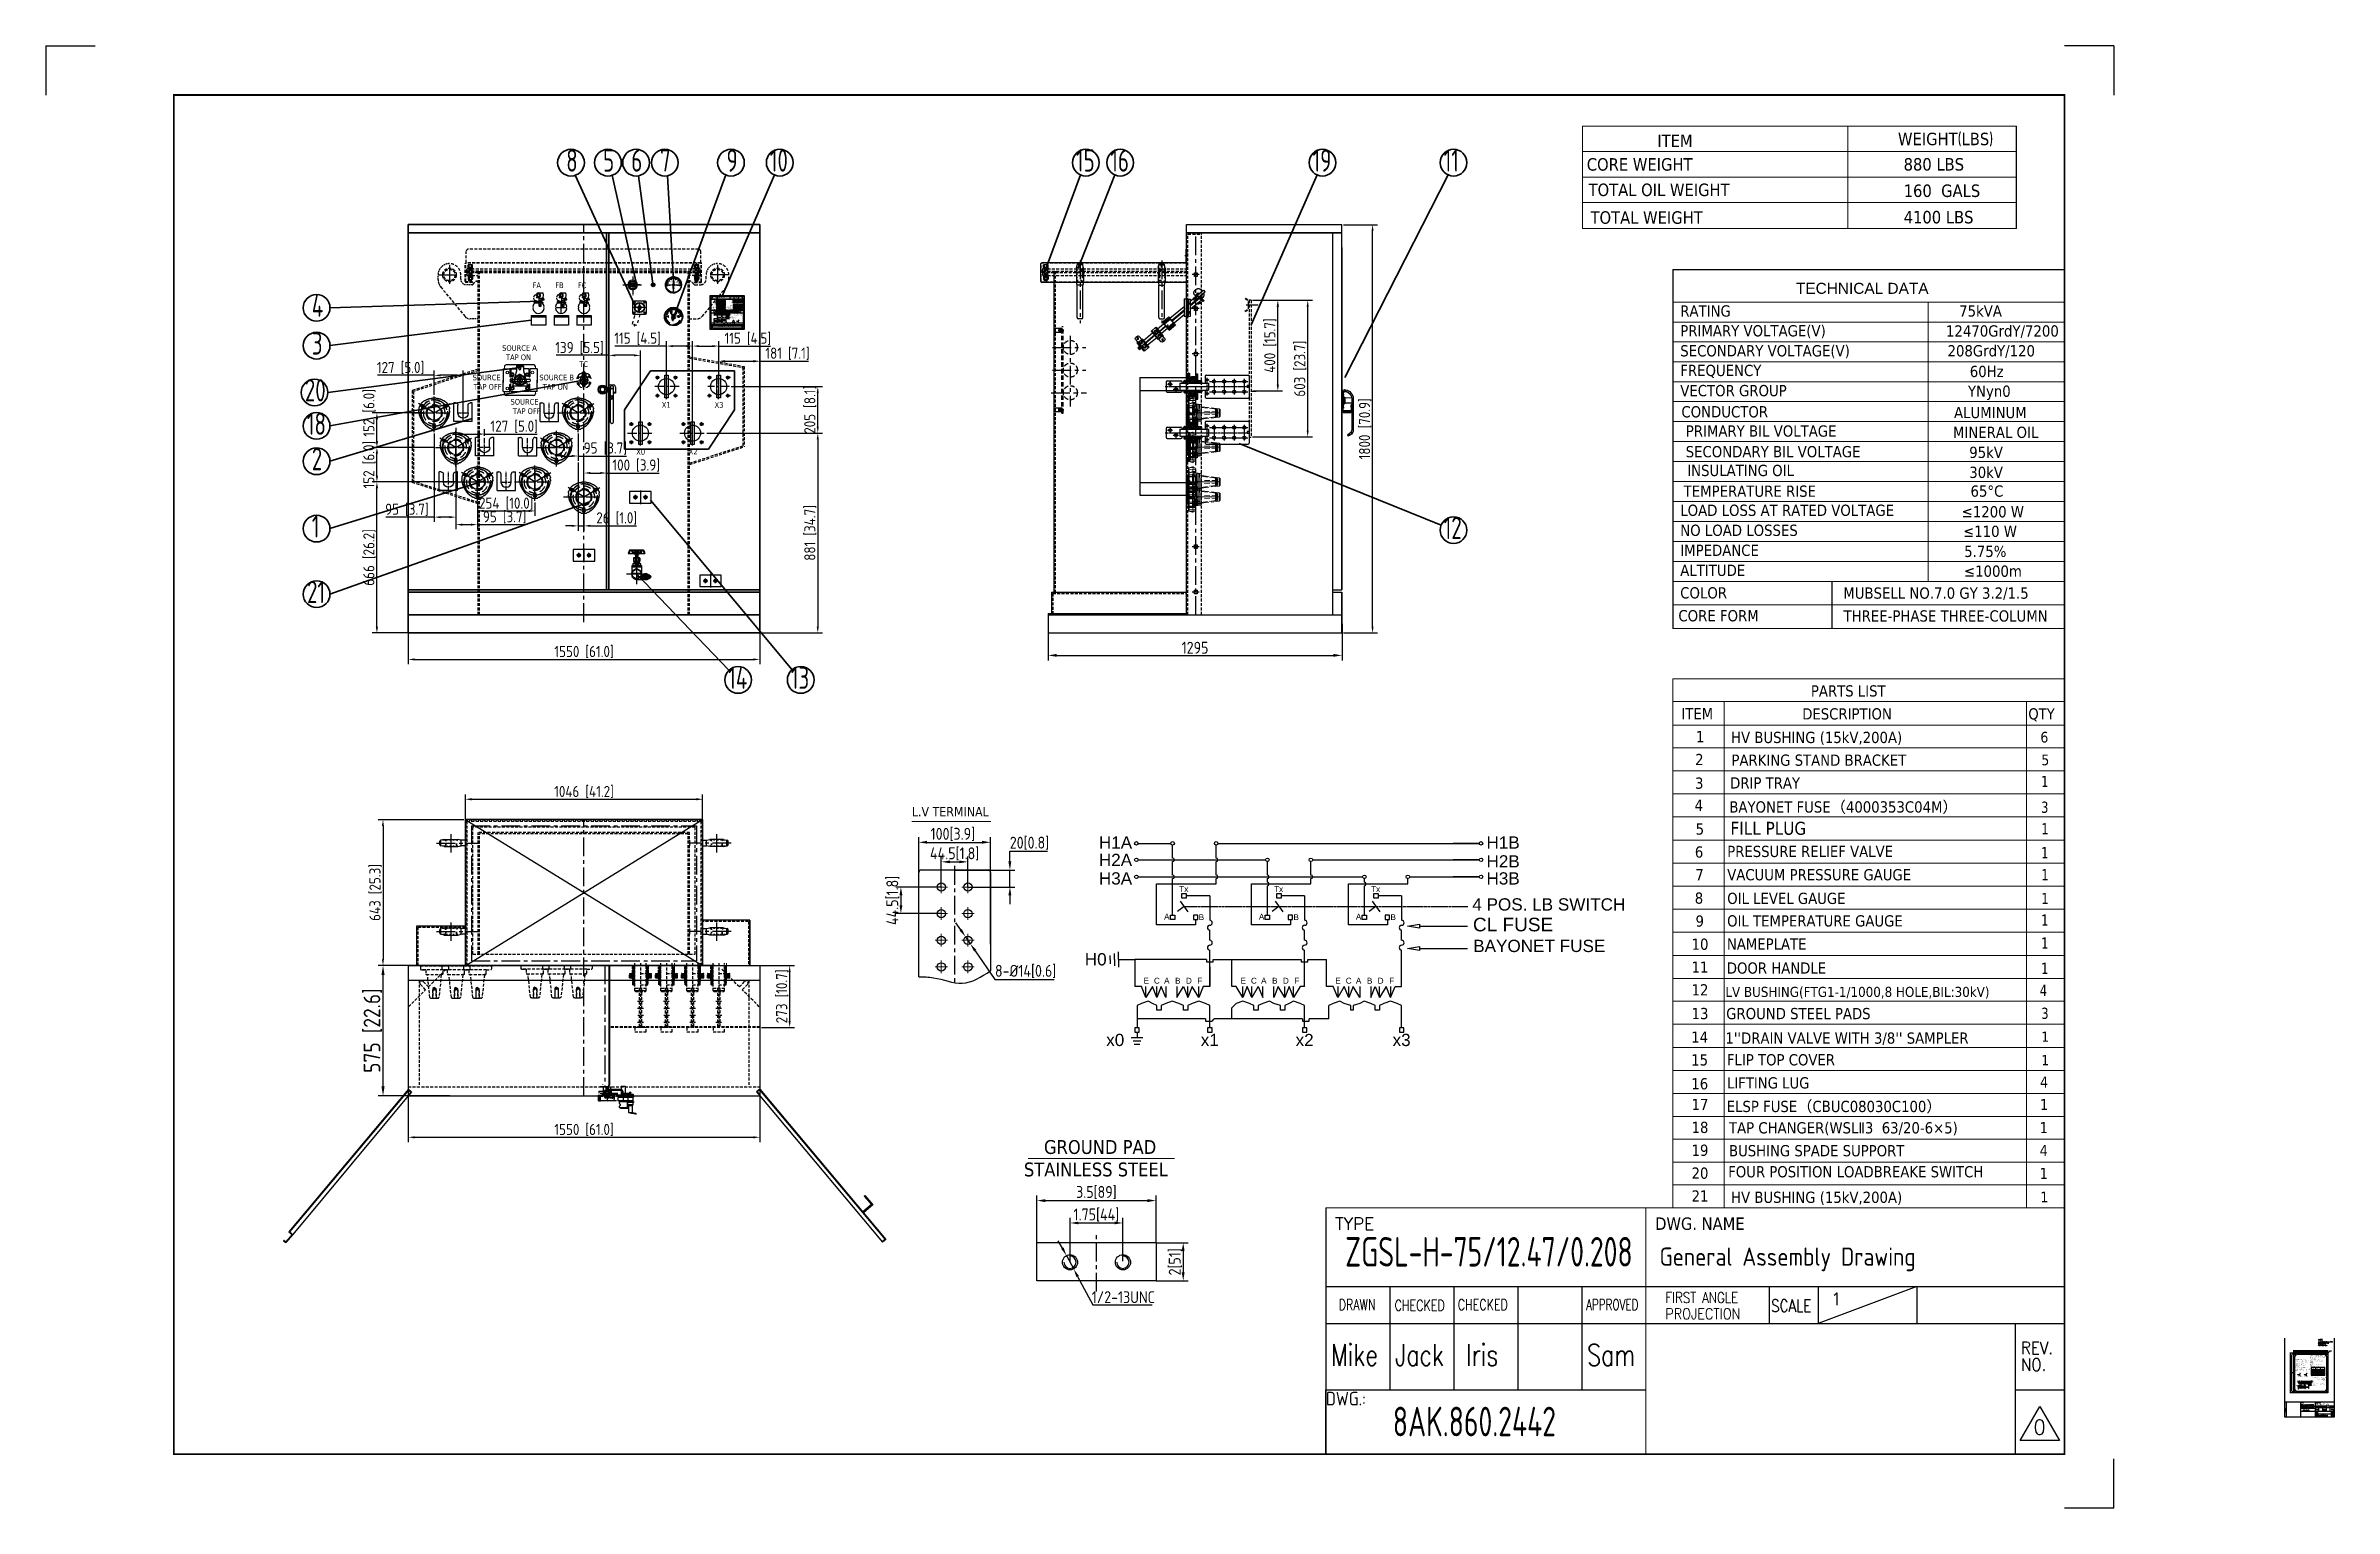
# Model space of a CAD drawing. Header units: millimetres. Extents: x 226184 to 236274, y -181921 to -175474.
import ezdxf
from ezdxf.enums import TextEntityAlignment as Align

# ---------------------------------------------------------------- set-up
doc = ezdxf.new("R2010")
doc.units = ezdxf.units.MM
doc.header["$LTSCALE"] = 13
for name, pattern in [('ACAD_ISO02W100', [15, 12, -3]), ('ACAD_ISO03W100', [1.18, 0.47, -0.71]), ('CENTER', [50.8, 31.75, -6.35, 6.35, -6.35]), ('CENTER2', [1.125, 0.75, -0.125, 0.125, -0.125]), ('CENTERX2', [101.6, 63.5, -12.7, 12.7, -12.7]), ('DASHED', [0.75, 0.5, -0.25]), ('HIDDEN', [9.525, 6.35, -3.175]), ('点画线', [18, 12, -2, 2, -2]), ('虚线', [2, 1, -1])]:
    doc.linetypes.add(name, pattern=pattern)
doc.layers.get('0').update_dxf_attribs({"color": 1, "linetype": 'CENTER'})
for name, color, linetype in [('05', 4, 'Continuous'), ('1', 4, 'Continuous'), ('2', 3, 'Continuous'), ('2细线层', 4, 'Continuous'), ('3中心线层', 1, 'CENTER'), ('4', 2, 'HIDDEN'), ('4虚线层', 6, 'DASHED'), ('6文字层', 3, 'Continuous'), ('C00-00-00', 7, 'Continuous'), ('DAS', 3, 'ACAD_ISO02W100'), ('PDF_Geometry', 7, 'Continuous'), ('PDF_几何图形', 7, 'Continuous'), ('中心线', 1, 'CENTER2'), ('图层2', 3, 'Continuous'), ('尺寸线', 3, 'Continuous'), ('粗实线', 4, 'Continuous'), ('细实线', 2, 'Continuous')]:
    doc.layers.add(name, color=color, linetype=linetype)
for name, color, linetype, lineweight in [('1粗实线', 4, 'Continuous', 50), ('2细实线', 3, 'Continuous', 20), ('中心线层', 1, '点画线', 18), ('标注、文本', 3, 'Continuous', 25), ('粗线', 4, 'Continuous', 50), ('铁心', 3, 'Continuous', 0)]:
    doc.layers.add(name, color=color, linetype=linetype, lineweight=lineweight)
doc.layers.add('paper', color=254, linetype='Continuous', plot=False)
doc.styles.add('Arial_txtstyle_2.50_0_0', font='arial.ttf')
doc.styles.add('DWG_BLOCK', font='romant.shx', dxfattribs={"width": 0.8})
doc.styles.add('Note Text (ANSI)', font='arial.ttf')
doc.styles.add('PDF Arial', font='arial.ttf')
doc.styles.add('PDF FangSong', font='simfang.ttf')
doc.styles.add('pdm', font='gbenor.shx', dxfattribs={"width": 0.8, "bigfont": 'gbhzfs.shx'})
doc.styles.add('ROMANS', font='romans.shx', dxfattribs={"bigfont": 'whgtxt.shx'})
doc.styles.get("Standard").update_dxf_attribs({"font": 'gbenor.shx', "bigfont": 'gbcbig.shx'})
doc.styles.add('Tahoma$001', font='tahoma.ttf', dxfattribs={"height": 2.159784})
doc.styles.add('Tahoma_txtstyle_28.93_0_0', font='tahoma.ttf')
doc.styles.add('Tahoma_txtstyle_30.40_0_0', font='tahoma.ttf')
doc.styles.add('Tahoma_txtstyle_30.51_0_0', font='tahoma.ttf')
doc.styles.add('宋体', font='msyh.ttf', dxfattribs={"width": 0.6})
doc.dimstyles.new('1-15', dxfattribs={"dimscale": 10, "dimtxt": 3.5, "dimasz": 2, "dimexe": 1.5, "dimexo": 0.5, "dimgap": 0.5, "dimtad": 1, "dimtoh": 1, "dimdec": 1, "dimdsep": 46, "dimtxsty": 'Standard', "dimcen": 2.5, "dimclrd": 3, "dimclre": 3, "dimclrt": 3, "dimadec": 0, "dimazin": 2, "dimtfac": 1, "dimtdec": 1, "dimtmove": 0, "dimatfit": 2, "dimfxl": 1, "dimarcsym": 0})
doc.dimstyles.new('ISO-25', dxfattribs={"dimtxt": 2.5, "dimasz": 2.5, "dimexe": 1.25, "dimexo": 0.625, "dimtad": 1, "dimtxsty": 'Standard', "dimcen": 2.5, "dimadec": 0, "dimazin": 0, "dimtfac": 1, "dimtmove": 0, "dimatfit": 3, "dimfxl": 1, "dimarcsym": 0})
doc.dimstyles.new('英寸 1-10', dxfattribs={"dimscale": 14, "dimtxt": 3.5, "dimasz": 2, "dimexe": 1.5, "dimexo": 0.5, "dimgap": 0.5, "dimtad": 1, "dimtoh": 1, "dimdec": 1, "dimdsep": 46, "dimtxsty": 'Standard', "dimcen": 2.5, "dimclrd": 3, "dimclre": 3, "dimclrt": 3, "dimadec": 0, "dimazin": 2, "dimtfac": 1, "dimtdec": 1, "dimtmove": 0, "dimatfit": 2, "dimfxl": 1, "dimarcsym": 0})
doc.dimstyles.new('郁文书', dxfattribs={"dimscale": 15, "dimtxt": 3.5, "dimasz": 2.5, "dimexe": 1.5, "dimexo": 0, "dimgap": 0.5, "dimtad": 1, "dimtoh": 1, "dimtxsty": 'Standard', "dimcen": 2.5, "dimclrd": 3, "dimclre": 3, "dimclrt": 2, "dimadec": 0, "dimazin": 0, "dimtfac": 1, "dimtmove": 0, "dimatfit": 2, "dimfxl": 1, "dimarcsym": 0})
pattern_1 = [(225, (229090.119, -179218.0997), (2.245064, -2.245064), [])]
pattern_2 = [(225, (229205.119, -179218.0997), (2.245064, -2.245064), [])]
pattern_3 = [(225, (229435.119, -179218.0997), (2.245064, -2.245064), [])]

# ---------------------------------------------------------------- blocks, each defined once
blk = doc.blocks.new('*D169')
at = {"layer": '1', "color": 3, "lineweight": -2}
for p, q in [((230033, -179459), (230033, -178963)), ((230070, -178986), (230312, -178986)), ((230349, -179435), (230349, -178963))]:
    blk.add_line(p, q, dxfattribs=at)
at = {"layer": '1', "color": 3}
for points in [[(230070, -178979), (230070, -178992), (230033, -178986)], [(230312, -178979), (230312, -178992), (230349, -178986)]]:
    blk.add_solid(points, dxfattribs=at)
at = {"layer": 'Defpoints', "color": 0}
for p in [(230349, -178986), (230033, -179459), (230349, -179435)]:
    blk.add_point(p, dxfattribs=at)
at = {"layer": '1', "color": 2, "insert": (230183, -178951), "char_height": 52.5, "attachment_point": 5}
blk.add_mtext('100[3.9]', dxfattribs=at)
blk = doc.blocks.new('*D170')
at = {"layer": '1', "color": 3, "lineweight": -2}
for p, q in [((230435, -179070), (230435, -179025)), ((230435, -179025), (230601, -179025)), ((230191, -179108), (230457, -179108)), ((230250, -179183), (230457, -179183)), ((230435, -179183), (230435, -179108)), ((230435, -179220), (230435, -179258))]:
    blk.add_line(p, q, dxfattribs=at)
at = {"layer": '1', "color": 3}
for points in [[(230428, -179070), (230441, -179070), (230435, -179108)], [(230428, -179220), (230441, -179220), (230435, -179183)]]:
    blk.add_solid(points, dxfattribs=at)
at = {"layer": 'Defpoints', "color": 0}
for p in [(230191, -179108), (230250, -179183), (230435, -179108)]:
    blk.add_point(p, dxfattribs=at)
at = {"layer": '1', "color": 2, "insert": (230521, -178990), "char_height": 52.5, "attachment_point": 5}
blk.add_mtext('20[0.8]', dxfattribs=at)
blk = doc.blocks.new('*D171')
at = {"layer": '1', "color": 3, "lineweight": -2}
for p, q in [((230132, -179183), (230132, -179049)), ((230170, -179072), (230212, -179072)), ((230250, -179183), (230250, -179049))]:
    blk.add_line(p, q, dxfattribs=at)
at = {"layer": '1', "color": 3}
for points in [[(230170, -179066), (230170, -179078), (230132, -179072)], [(230212, -179066), (230212, -179078), (230250, -179072)]]:
    blk.add_solid(points, dxfattribs=at)
at = {"layer": 'Defpoints', "color": 0}
for p in [(230250, -179072), (230132, -179183), (230250, -179183)]:
    blk.add_point(p, dxfattribs=at)
at = {"layer": '1', "color": 2, "insert": (230191, -179037), "char_height": 52.5, "attachment_point": 5}
blk.add_mtext('44.5[1.8]', dxfattribs=at)
blk = doc.blocks.new('*D172')
at = {"layer": '1', "color": 3, "lineweight": -2}
for p, q in [((230132, -179183), (229932, -179183)), ((229954, -179220), (229954, -179263)), ((230132, -179300), (229932, -179300))]:
    blk.add_line(p, q, dxfattribs=at)
at = {"layer": '1', "color": 3}
for points in [[(229948, -179220), (229961, -179220), (229954, -179183)], [(229948, -179263), (229961, -179263), (229954, -179300)]]:
    blk.add_solid(points, dxfattribs=at)
at = {"layer": 'Defpoints', "color": 0}
for p in [(230132, -179183), (229954, -179300), (230132, -179300)]:
    blk.add_point(p, dxfattribs=at)
at = {"layer": '1', "color": 2, "insert": (229919, -179242), "char_height": 52.5, "attachment_point": 5, "rotation": 90}
blk.add_mtext('44.5[1.8]', dxfattribs=at)
blk = doc.blocks.new('*D176')
at = {"layer": '1', "color": 3, "lineweight": -2}
for p, q in [((230218, -179371), (230197, -179341)), ((230239, -179402), (230260, -179433)), ((230282, -179464), (230369, -179590)), ((230369, -179590), (230630, -179590))]:
    blk.add_line(p, q, dxfattribs=at)
at = {"layer": '1', "color": 3}
for points in [[(230223, -179368), (230213, -179375), (230239, -179402)], [(230287, -179460), (230277, -179467), (230260, -179433)]]:
    blk.add_solid(points, dxfattribs=at)
at = {"layer": 'Defpoints', "color": 0}
for p in [(230239, -179402), (230260, -179433)]:
    blk.add_point(p, dxfattribs=at)
at = {"layer": '1', "color": 2, "insert": (230504, -179555), "char_height": 52.5, "attachment_point": 5}
blk.add_mtext('8-%%C14[0.6]', dxfattribs=at)
blk = doc.blocks.new('A$C712F3155')
at = {"layer": '1', "color": 1, "linetype": 'CENTERX2', "lineweight": -3, "ltscale": 0.1}
for p, q in [((90, 84), (20, 125)), ((90, 0), (90, 157)), ((90, 130), (90, 35)), ((90, 84), (160, 125)), ((0, 84), (159, 84))]:
    blk.add_line(p, q, dxfattribs=at)
blk.add_circle((90, 84), 59, dxfattribs=at)
at = {"layer": '2细线层'}
for centre in [(39, 114), (141, 114), (90, 25)]:
    blk.add_circle(centre, 5, dxfattribs=at)
at = {"layer": '标注、文本'}
for centre in [(39, 114), (141, 114), (90, 25)]:
    blk.add_arc(centre, 5.5, 242.6715, 150, dxfattribs=at)
at = {"layer": '粗实线'}
blk.add_circle((90, 84), 32.5, dxfattribs=at)
blk = doc.blocks.new('0.020')
at = {"layer": '中心线', "ltscale": 2}
for p, q in [((13611, 16499), (13611, 16581)), ((13589, 16536), (13634, 16536))]:
    blk.add_line(p, q, dxfattribs=at)
at = {"layer": '粗实线', "lineweight": 30}
for p, q in [((13571, 16499), (13571, 16581)), ((13571, 16581), (13579, 16581)), ((13589, 16536), (13589, 16571)), ((13634, 16536), (13634, 16571)), ((13644, 16581), (13652, 16581)), ((13652, 16499), (13652, 16581)), ((13571, 16499), (13652, 16499))]:
    blk.add_line(p, q, dxfattribs=at)
for centre, radius, start, end in [((13579, 16571), 10, 0, 90), ((13644, 16571), 10, 90, 180), ((13611, 16536), 22.5, 180, 0)]:
    blk.add_arc(centre, radius, start, end, dxfattribs=at)
blk = doc.blocks.new('*D192')
at = {"layer": '2细实线', "color": 3, "linetype": 'ByBlock', "lineweight": -2}
for p, q in [((227992, -177159), (227992, -177207)), ((228119, -177194), (228119, -177165)), ((228020, -177186), (228091, -177186)), ((228119, -177186), (228351, -177186))]:
    blk.add_line(p, q, dxfattribs=at)
at = {"layer": '2细实线', "color": 3, "linetype": 'ByBlock'}
for points in [[(228020, -177182), (228020, -177191), (227992, -177186)], [(228091, -177182), (228091, -177191), (228119, -177186)]]:
    blk.add_solid(points, dxfattribs=at)
at = {"layer": 'Defpoints', "color": 0, "linetype": 'ByBlock'}
for p in [(227992, -177152), (228119, -177186), (228119, -177201)]:
    blk.add_point(p, dxfattribs=at)
at = {"layer": '2细实线', "color": 3, "linetype": 'ByBlock', "insert": (228249, -177154), "char_height": 49, "attachment_point": 5}
blk.add_mtext('127 [5.0]', dxfattribs=at)
blk = doc.blocks.new('*D177')
at = {"layer": '2细实线', "color": 3, "linetype": 'ByBlock', "lineweight": -2}
for p, q in [((227897, -176927), (227646, -176927)), ((227897, -177013), (227897, -176906)), ((227996, -176927), (227925, -176927)), ((228024, -177124), (228024, -176906))]:
    blk.add_line(p, q, dxfattribs=at)
at = {"layer": '2细实线', "color": 3, "linetype": 'ByBlock'}
for points in [[(227925, -176923), (227925, -176932), (227897, -176927)], [(227996, -176923), (227996, -176932), (228024, -176927)]]:
    blk.add_solid(points, dxfattribs=at)
at = {"layer": 'Defpoints', "color": 0, "linetype": 'ByBlock'}
for p in [(228024, -176927), (227897, -177020), (228024, -177131)]:
    blk.add_point(p, dxfattribs=at)
at = {"layer": '2细实线', "color": 3, "linetype": 'ByBlock', "insert": (227748, -176895), "char_height": 49, "attachment_point": 5}
blk.add_mtext('127 [5.0]', dxfattribs=at)
blk = doc.blocks.new('A$C5D6D1F02')
at = {"layer": '标注、文本'}
for p, q in [((103, 26), (148, 26)), ((126, 0), (126, 51))]:
    blk.add_line(p, q, dxfattribs=at)
at = {"layer": '粗实线', "lineweight": 30}
for points in [[(17, 50), (11, 47), (3, 39), (0, 30)], [(0, 22), (2, 23), (3, 26), (2, 29), (0, 30)], [(0, 22), (3, 13), (11, 5), (17, 2)], [(16, 83), (13, 81), (10, 80), (7, 77), (5, 75), (4, 71)], [(16, 83), (13, 81), (10, 80), (7, 77), (5, 75), (4, 71)], [(4, 68), (4, 66), (5, 63), (7, 60), (10, 58), (13, 55), (16, 54), (20, 53), (25, 53), (29, 53)], [(4, 68), (4, 66), (5, 63), (7, 60), (10, 58), (13, 55), (16, 54), (20, 53), (25, 53), (29, 53)], [(12, 48), (7, 48), (13, 57)], [(7, 48), (7, 45), (9, 45), (9, 48)], [(9, 48), (13, 55)], [(12, 58), (13, 57), (17, 55), (20, 54), (25, 53), (29, 53)], [(12, 58), (13, 57), (17, 55), (20, 54), (25, 53), (29, 53)], [(26, 91), (20, 89), (17, 85), (15, 80)], [(15, 81), (15, 80)], [(26, 87), (19, 85), (17, 80)], [(17, 74), (20, 70), (26, 69)], [(19, 74), (17, 74), (17, 69)], [(18, 1), (26, 0), (33, 1)], [(26, 91), (26, 87)], [(26, 70), (31, 71), (35, 76), (35, 82), (31, 86), (26, 87)], [(29, 64), (29, 67), (26, 70)], [(26, 69), (26, 70)], [(26, 69), (29, 64)], [(33, 32), (29, 32), (29, 64)], [(37, 32), (37, 64), (29, 64)], [(51, 30), (48, 39), (41, 47), (33, 50)], [(33, 2), (41, 5), (48, 13), (51, 22)], [(37, 57), (41, 59), (43, 61), (45, 63), (46, 66), (46, 68), (46, 71)], [(37, 57), (41, 59), (43, 61), (45, 63), (46, 66), (46, 68), (46, 71)], [(46, 69), (45, 69), (37, 64)], [(37, 55), (41, 58), (43, 59), (44, 62), (46, 64), (46, 66), (46, 68)], [(37, 55), (41, 58), (43, 59), (44, 62), (46, 64), (46, 66), (46, 68)], [(46, 60), (42, 60)], [(44, 48), (44, 45), (43, 45), (43, 48)], [(46, 69), (47, 80), (46, 91)], [(50, 61), (46, 71)], [(46, 69), (46, 60), (49, 60), (50, 60), (50, 61)], [(51, 30), (49, 29), (48, 26), (49, 23), (51, 22)], [(117, 50), (111, 47), (103, 39), (100, 30)], [(100, 22), (102, 23), (103, 26), (102, 29), (100, 30)], [(100, 22), (103, 13), (111, 5), (117, 2)], [(116, 83), (113, 81), (110, 80), (108, 77), (106, 75), (105, 71)], [(116, 83), (113, 81), (110, 80), (108, 77), (106, 75), (105, 71)], [(105, 68), (105, 66), (106, 63), (108, 60), (110, 58), (113, 55), (116, 54), (121, 53), (125, 53), (129, 53)], [(105, 68), (105, 66), (106, 63), (108, 60), (110, 58), (113, 55), (116, 54), (121, 53), (125, 53), (129, 53)], [(112, 48), (108, 48), (113, 57)], [(108, 48), (108, 45), (109, 45), (109, 48)], [(109, 48), (113, 55)], [(112, 58), (113, 57), (117, 55), (121, 54), (125, 53), (129, 53)], [(112, 58), (113, 57), (117, 55), (121, 54), (125, 53), (129, 53)], [(126, 91), (121, 89), (117, 85), (115, 80)], [(116, 81), (116, 80)], [(126, 87), (119, 85), (117, 80)], [(117, 74), (121, 70), (126, 69)], [(119, 74), (117, 74), (117, 69)], [(118, 1), (126, 0), (133, 1)], [(126, 91), (126, 87)], [(126, 70), (131, 71), (135, 76), (135, 82), (131, 86), (126, 87)], [(129, 64), (129, 67), (126, 70)], [(126, 69), (126, 70)], [(126, 69), (129, 64)], [(133, 32), (129, 32), (129, 64)], [(138, 32), (138, 64), (129, 64)], [(151, 30), (148, 39), (141, 47), (133, 50)], [(133, 2), (141, 5), (148, 13), (151, 22)], [(138, 57), (141, 59), (143, 61), (145, 63), (146, 66), (147, 68), (146, 71)], [(138, 57), (141, 59), (143, 61), (145, 63), (146, 66), (147, 68), (146, 71)], [(146, 69), (145, 69), (138, 64)], [(138, 55), (141, 58), (143, 59), (144, 62), (146, 64), (146, 66), (147, 68)], [(138, 55), (141, 58), (143, 59), (144, 62), (146, 64), (146, 66), (147, 68)], [(146, 60), (142, 60)], [(144, 48), (144, 45), (143, 45), (143, 48)], [(146, 69), (147, 80), (146, 91)], [(146, 69), (146, 60), (149, 60), (150, 60), (150, 61), (146, 71)], [(151, 30), (149, 29), (148, 26), (149, 23), (151, 22)], [(218, 50), (211, 47), (204, 39), (201, 30)], [(201, 22), (203, 23), (204, 26), (203, 29), (201, 30)], [(201, 22), (204, 13), (211, 5), (218, 2)], [(217, 83), (213, 81), (210, 80), (208, 77), (206, 75), (205, 71)], [(217, 83), (213, 81), (210, 80), (208, 77), (206, 75), (205, 71)], [(205, 68), (205, 66), (206, 63), (208, 60), (210, 58), (213, 55), (217, 54), (221, 53), (225, 53), (229, 53)], [(205, 68), (205, 66), (206, 63), (208, 60), (210, 58), (213, 55), (217, 54), (221, 53), (225, 53), (229, 53)], [(212, 48), (208, 48), (213, 57)], [(208, 48), (208, 45), (209, 45), (209, 48)], [(209, 48), (213, 55)], [(212, 58), (214, 57), (218, 55), (221, 54), (225, 53), (229, 53)], [(212, 58), (214, 57), (218, 55), (221, 54), (225, 53), (229, 53)], [(226, 91), (221, 89), (218, 85), (217, 80)], [(217, 81), (217, 80)], [(226, 87), (220, 85), (218, 80)], [(218, 74), (221, 70), (226, 69)], [(220, 74), (218, 74), (218, 69)], [(219, 1), (226, 0), (234, 1)], [(226, 91), (226, 87)], [(226, 70), (231, 71), (236, 76), (236, 82), (231, 86), (226, 87)], [(229, 64), (229, 67), (226, 70)], [(226, 69), (226, 70)], [(226, 69), (229, 64)], [(234, 32), (229, 32), (229, 64)], [(238, 32), (238, 64), (229, 64)], [(252, 30), (249, 39), (241, 47), (234, 50)], [(234, 2), (241, 5), (249, 13), (252, 22)], [(238, 57), (241, 59), (243, 61), (245, 63), (246, 66), (247, 68), (246, 71)], [(238, 57), (241, 59), (243, 61), (245, 63), (246, 66), (247, 68), (246, 71)], [(246, 69), (245, 69), (238, 64)], [(238, 55), (241, 58), (243, 59), (244, 62), (246, 64), (246, 66), (247, 68)], [(238, 55), (241, 58), (243, 59), (244, 62), (246, 64), (246, 66), (247, 68)], [(246, 60), (242, 60)], [(244, 48), (244, 45), (243, 45), (243, 48)], [(246, 69), (247, 80), (246, 91)], [(246, 69), (246, 60), (250, 60), (251, 60), (251, 61), (246, 71)], [(252, 30), (250, 29), (249, 26), (250, 23), (252, 22)]]:
    blk.add_lwpolyline(points, dxfattribs=at)
for points in [[(26, 86), (25, 86), (23, 85), (22, 85), (21, 84), (20, 84), (20, 83), (20, 82), (19, 81), (19, 80), (20, 79), (20, 78), (21, 77), (22, 76), (23, 76), (25, 76), (26, 76), (27, 76), (28, 76), (29, 77), (30, 77), (30, 78), (31, 79), (31, 80), (31, 81), (31, 82), (30, 83), (30, 84), (29, 84), (29, 85), (28, 85), (27, 86)], [(38, 48), (38, 49)], [(126, 86), (125, 86), (124, 85), (123, 85), (122, 84), (121, 84), (121, 83), (121, 82), (119, 81), (119, 80), (121, 79), (121, 78), (122, 77), (123, 76), (124, 76), (125, 76), (126, 76), (127, 76), (128, 76), (129, 77), (130, 77), (130, 78), (131, 79), (131, 80), (131, 81), (131, 82), (130, 83), (130, 84), (129, 84), (129, 85), (128, 85), (127, 86)], [(139, 48), (139, 49)], [(226, 86), (225, 86), (224, 85), (223, 85), (222, 84), (221, 84), (221, 83), (221, 82), (220, 81), (221, 80), (221, 79), (221, 78), (222, 77), (223, 76), (224, 76), (225, 76), (226, 76), (227, 76), (228, 76), (229, 77), (230, 77), (230, 78), (231, 79), (231, 80), (231, 81), (231, 82), (231, 83), (230, 84), (229, 84), (229, 85), (228, 85), (227, 86)], [(239, 48), (239, 49)]]:
    blk.add_lwpolyline(points, close=True, dxfattribs=at)
for points in [[(12, 48), (12, 48), (12, 57), (12, 57)], [(13, 48), (13, 48), (26, 48), (26, 48)], [(16, 48), (16, 48), (13, 48), (13, 48)], [(13, 47), (13, 47), (38, 47), (38, 47)], [(15, 80), (15, 80), (17, 80), (17, 80)], [(16, 48), (16, 48), (16, 53), (16, 53)], [(26, 69), (26, 69), (17, 69), (17, 69)], [(18, 48), (18, 48), (18, 54), (18, 54)], [(18, 51), (18, 51), (29, 50), (29, 50)], [(18, 51), (18, 51), (29, 51), (29, 51)], [(19, 80), (19, 80), (19, 74), (19, 74)], [(19, 74), (19, 74), (26, 70), (26, 70)], [(25, 48), (25, 48), (42, 48), (42, 48)], [(26, 91), (26, 91), (46, 91), (46, 91)], [(26, 71), (26, 71), (26, 70), (26, 70)], [(26, 48), (26, 48), (26, 49), (26, 49)], [(38, 48), (38, 48), (26, 48), (26, 48)], [(29, 57), (29, 57), (37, 57), (37, 57)], [(29, 39), (29, 39), (37, 39), (37, 39)], [(29, 32), (29, 32), (37, 32), (37, 32)], [(37, 64), (37, 64), (37, 65), (37, 65)], [(43, 48), (43, 48), (37, 55), (37, 55)], [(38, 48), (38, 48), (38, 57), (38, 57)], [(44, 48), (44, 48), (38, 57), (38, 57)], [(112, 48), (112, 48), (112, 57), (112, 57)], [(113, 48), (113, 48), (126, 48), (126, 48)], [(116, 48), (116, 48), (113, 48), (113, 48)], [(113, 47), (113, 47), (139, 47), (139, 47)], [(115, 80), (115, 80), (117, 80), (117, 80)], [(116, 48), (116, 48), (116, 53), (116, 53)], [(126, 69), (126, 69), (117, 69), (117, 69)], [(118, 48), (118, 48), (118, 54), (118, 54)], [(118, 51), (118, 51), (129, 50), (129, 50)], [(118, 51), (118, 51), (129, 51), (129, 51)], [(119, 74), (119, 74), (126, 70), (126, 70)], [(121, 80), (121, 80), (121, 74), (121, 74)], [(125, 48), (125, 48), (142, 48), (142, 48)], [(126, 91), (126, 91), (146, 91), (146, 91)], [(126, 71), (126, 71), (126, 70), (126, 70)], [(126, 48), (126, 48), (126, 49), (126, 49)], [(139, 48), (139, 48), (126, 48), (126, 48)], [(129, 57), (129, 57), (138, 57), (138, 57)], [(129, 39), (129, 39), (138, 39), (138, 39)], [(129, 32), (129, 32), (138, 32), (138, 32)], [(138, 64), (138, 64), (138, 65), (138, 65)], [(143, 48), (143, 48), (138, 55), (138, 55)], [(139, 48), (139, 48), (139, 57), (139, 57)], [(144, 48), (144, 48), (139, 57), (139, 57)], [(212, 48), (212, 48), (212, 57), (212, 57)], [(213, 48), (213, 48), (226, 48), (226, 48)], [(217, 48), (217, 48), (213, 48), (213, 48)], [(213, 47), (213, 47), (239, 47), (239, 47)], [(217, 80), (217, 80), (218, 80), (218, 80)], [(217, 48), (217, 48), (217, 53), (217, 53)], [(226, 69), (226, 69), (218, 69), (218, 69)], [(219, 48), (219, 48), (219, 54), (219, 54)], [(219, 51), (219, 51), (229, 50), (229, 50)], [(219, 51), (219, 51), (229, 51), (229, 51)], [(220, 74), (220, 74), (226, 70), (226, 70)], [(221, 80), (221, 80), (221, 74), (221, 74)], [(225, 48), (225, 48), (242, 48), (242, 48)], [(226, 91), (226, 91), (246, 91), (246, 91)], [(226, 71), (226, 71), (226, 70), (226, 70)], [(226, 48), (226, 48), (226, 49), (226, 49)], [(239, 48), (239, 48), (226, 48), (226, 48)], [(229, 57), (229, 57), (238, 57), (238, 57)], [(229, 39), (229, 39), (238, 39), (238, 39)], [(229, 32), (229, 32), (238, 32), (238, 32)], [(238, 64), (238, 64), (238, 65), (238, 65)], [(243, 48), (243, 48), (238, 55), (238, 55)], [(239, 48), (239, 48), (239, 57), (239, 57)], [(244, 48), (244, 48), (239, 57), (239, 57)]]:
    blk.add_open_spline(points, degree=3, dxfattribs=at)
blk = doc.blocks.new('*U108')
at = {"layer": '中心线', "color": 0, "linetype": 'CENTER2', "transparency": 16777216}
for p, q in [((-22.62, 0), (-4.5, 0)), ((0, 4.5), (0, 27.5)), ((4.5, 0), (22.62, 0)), ((0, -26.62), (0, -4.5))]:
    blk.add_line(p, q, dxfattribs=at)
at = {"layer": '中心线', "color": 0, "linetype": 'Continuous', "transparency": 16777216}
for p, q in [((-2.25, 0), (2.25, 0)), ((0, -2.25), (0, 2.25))]:
    blk.add_line(p, q, dxfattribs=at)
blk = doc.blocks.new('*U109')
at = {"layer": '中心线', "color": 0, "linetype": 'CENTER2', "transparency": 16777216}
for p, q in [((-3.37, 0), (-0.65, 0)), ((0, 0.65), (0, 3.37)), ((0.65, 0), (3.37, 0)), ((0, -3.37), (0, -0.65))]:
    blk.add_line(p, q, dxfattribs=at)
at = {"layer": '中心线', "color": 0, "linetype": 'Continuous', "transparency": 16777216}
for p, q in [((-0.325, 0), (0.325, 0)), ((0, -0.325), (0, 0.325))]:
    blk.add_line(p, q, dxfattribs=at)
blk = doc.blocks.new('*U110')
at = {"layer": '中心线', "color": 0, "linetype": 'CENTER2', "transparency": 16777216}
for p, q in [((-3.37, 0), (-0.65, 0)), ((0, 0.65), (0, 3.37)), ((0.65, 0), (3.37, 0)), ((0, -3.37), (0, -0.65))]:
    blk.add_line(p, q, dxfattribs=at)
at = {"layer": '中心线', "color": 0, "linetype": 'Continuous', "transparency": 16777216}
for p, q in [((-0.325, 0), (0.325, 0)), ((0, -0.325), (0, 0.325))]:
    blk.add_line(p, q, dxfattribs=at)
blk = doc.blocks.new('*U111')
at = {"layer": '中心线', "color": 0, "linetype": 'CENTER2', "transparency": 16777216}
for p, q in [((-3.37, 0), (-0.65, 0)), ((0, 0.65), (0, 3.37)), ((0.65, 0), (3.37, 0)), ((0, -3.37), (0, -0.65))]:
    blk.add_line(p, q, dxfattribs=at)
at = {"layer": '中心线', "color": 0, "linetype": 'Continuous', "transparency": 16777216}
for p, q in [((-0.325, 0), (0.325, 0)), ((0, -0.325), (0, 0.325))]:
    blk.add_line(p, q, dxfattribs=at)
blk = doc.blocks.new('*U112')
at = {"layer": '中心线', "color": 0, "linetype": 'CENTER2', "transparency": 16777216}
for p, q in [((-3.37, 0), (-0.65, 0)), ((0, 0.65), (0, 3.37)), ((0.65, 0), (3.37, 0)), ((0, -3.37), (0, -0.65))]:
    blk.add_line(p, q, dxfattribs=at)
at = {"layer": '中心线', "color": 0, "linetype": 'Continuous', "transparency": 16777216}
for p, q in [((-0.325, 0), (0.325, 0)), ((0, -0.325), (0, 0.325))]:
    blk.add_line(p, q, dxfattribs=at)
blk = doc.blocks.new('*U113')
at = {"layer": '中心线', "color": 0, "linetype": 'CENTER2', "transparency": 16777216}
for p, q in [((-36.12, 0), (-7.2, 0)), ((0, 7.2), (0, 36.12)), ((7.2, 0), (36.12, 0)), ((0, -36.12), (0, -7.2))]:
    blk.add_line(p, q, dxfattribs=at)
at = {"layer": '中心线', "color": 0, "linetype": 'Continuous', "transparency": 16777216}
for p, q in [((-3.6, 0), (3.6, 0)), ((0, -3.6), (0, 3.6))]:
    blk.add_line(p, q, dxfattribs=at)
blk = doc.blocks.new('*U116')
at = {"layer": '粗实线', "ltscale": 8}
for q in [(-1, -1), (1, -1)]:
    blk.add_line((0, 1), q, dxfattribs=at)
blk = doc.blocks.new('*U117')
at = {"layer": '粗实线', "color": 0, "linetype": 'ByBlock', "lineweight": -2, "transparency": 16777216}
for p, rotation in [((259916, 56033), 84.00000000000003), ((259916, 56032), 86), ((259916, 56031), 87.99999999999999), ((259916, 56030), 90), ((259916, 56028), 92), ((259916, 56027), 94), ((259916, 56026), 96), ((259917, 56038), 76), ((259917, 56037), 78), ((259916, 56036), 80.00000000000001), ((259916, 56034), 82), ((259916, 56025), 98.00000000000001), ((259916, 56023), 99.99999999999999), ((259917, 56022), 102), ((259917, 56021), 104), ((259918, 56042), 70.00000000000003), ((259918, 56041), 72), ((259917, 56039), 74), ((259917, 56020), 106), ((259918, 56019), 108), ((259918, 56017), 110), ((259919, 56044), 66.00000000000001), ((259918, 56043), 68), ((259918, 56016), 112), ((259919, 56015), 114), ((259920, 56046), 62.00000000000001), ((259919, 56045), 63.99999999999999), ((259919, 56014), 116), ((259920, 56013), 118), ((259921, 56048), 58.00000000000002), ((259921, 56047), 59.99999999999999), ((259921, 56012), 120), ((259921, 56011), 122), ((259922, 56049), 56), ((259922, 56010), 124), ((259923, 56050), 54), ((259923, 56009), 126), ((259924, 56052), 50), ((259923, 56051), 52.00000000000001), ((259923, 56008), 128), ((259924, 56007), 130), ((259925, 56053), 48.00000000000002), ((259925, 56006), 132), ((259926, 56054), 46), ((259926, 56005), 134), ((259927, 56055), 44.00000000000001), ((259927, 56004), 136), ((259928, 56056), 42.00000000000001), ((259928, 56003), 138), ((259928, 56057), 40.00000000000001), ((259928, 56002), 140.0000000000001), ((259929, 56058), 38.00000000000001), ((259929, 56002), 142.0000000000001), ((259930, 56058), 36), ((259930, 56001), 144), ((259931, 56059), 33.99999999999999), ((259931, 56000), 146), ((259932, 56060), 32), ((259932, 55999), 148), ((259934, 56060), 29.99999999999998), ((259934, 55999), 150), ((259935, 56061), 27.99999999999997), ((259935, 55998), 152), ((259936, 56061), 26.00000000000001), ((259936, 55998), 154), ((259937, 56062), 23.99999999999999), ((259937, 55997), 156), ((259938, 56062), 22), ((259938, 55997), 158), ((259939, 56063), 19.99999999999998), ((259939, 55996), 160), ((259940, 56063), 17.99999999999997), ((259942, 56064), 15.99999999999999), ((259943, 56064), 13.99999999999997), ((259944, 56064), 11.99999999999999), ((259945, 56065), 9.999999999999977), ((259946, 56065), 7.99999999999998), ((259948, 56065), 5.999999999999904), ((259949, 56065), 3.99999999999995), ((259950, 56065), 1.999999999999765), ((259953, 56065), 358.0000000000002), ((259954, 56065), 356), ((259955, 56065), 354.0000000000001), ((259956, 56065), 352.0000000000001), ((259957, 56065), 350.0000000000001), ((259959, 56064), 348.0000000000001), ((259960, 56064), 346.0000000000001), ((259961, 56064), 344.0000000000001), ((259962, 56063), 342.0000000000001), ((259963, 56063), 340), ((259963, 55996), 200), ((259965, 56062), 338), ((259965, 55997), 202), ((259966, 56062), 336.0000000000001), ((259966, 55997), 204), ((259967, 56061), 334), ((259967, 55998), 206), ((259968, 56061), 332.0000000000001), ((259968, 55998), 208), ((259969, 56060), 330.0000000000001), ((259969, 55999), 210), ((259970, 56060), 328), ((259970, 55999), 212), ((259971, 56059), 326.0000000000001), ((259971, 56000), 214), ((259972, 56058), 324), ((259972, 56001), 216), ((259973, 56058), 322.0000000000001), ((259973, 56002), 218), ((259974, 56057), 320), ((259974, 56002), 220.0000000000001), ((259975, 56056), 318), ((259975, 56003), 222.0000000000001), ((259976, 56055), 316), ((259976, 56004), 224), ((259977, 56054), 314), ((259977, 56005), 226), ((259978, 56053), 312), ((259978, 56006), 227.9999999999999), ((259978, 56052), 310), ((259979, 56051), 308.0000000000001), ((259978, 56007), 230), ((259979, 56008), 232), ((259980, 56050), 306), ((259980, 56009), 234), ((259981, 56049), 304), ((259981, 56010), 236), ((259981, 56048), 302), ((259982, 56047), 300.0000000000001), ((259982, 56012), 240), ((259981, 56011), 238), ((259983, 56046), 298), ((259983, 56045), 296), ((259983, 56014), 244), ((259983, 56013), 242), ((259984, 56044), 294), ((259984, 56015), 246), ((259984, 56043), 292), ((259985, 56042), 290), ((259985, 56041), 288.0000000000001), ((259985, 56019), 252), ((259985, 56017), 250), ((259984, 56016), 248), ((259985, 56039), 286), ((259986, 56038), 284.0000000000001), ((259986, 56037), 282), ((259986, 56022), 258.0000000000001), ((259986, 56021), 256), ((259985, 56020), 254.0000000000001), ((259986, 56036), 280), ((259986, 56034), 278), ((259987, 56033), 276.0000000000001), ((259987, 56032), 274), ((259987, 56031), 272), ((259987, 56030), 270), ((259987, 56028), 268.0000000000001), ((259987, 56027), 266), ((259987, 56026), 264), ((259986, 56025), 262.0000000000001), ((259986, 56023), 260), ((259940, 55996), 162), ((259942, 55995), 164), ((259943, 55995), 166), ((259944, 55995), 168.0000000000001), ((259945, 55995), 170), ((259946, 55994), 172), ((259948, 55994), 174.0000000000001), ((259949, 55994), 176.0000000000001), ((259950, 55994), 178.0000000000003), ((259951, 55994), 180), ((259953, 55994), 181.9999999999997), ((259954, 55994), 183.9999999999999), ((259955, 55994), 186), ((259956, 55994), 188), ((259957, 55995), 190), ((259959, 55995), 192), ((259960, 55995), 194), ((259961, 55995), 196), ((259962, 55996), 197.9999999999999)]:
    blk.add_blockref('*U116', p, dxfattribs=dict(at, rotation=rotation))
blk.add_blockref('*U116', (259951, 56065), dxfattribs=at)
blk = doc.blocks.new('A$C03F92070')
at = {"layer": '4虚线层', "ltscale": 5}
for p, q in [((16, 108), (22, 104)), ((68, 40), (68, 116)), ((114, 104), (119, 108)), ((16, 95), (11, 98)), ((23, 71), (112, 71)), ((62, 9), (62, 15)), ((73, 15), (73, 9)), ((125, 98), (119, 95))]:
    blk.add_line(p, q, dxfattribs=at)
for radius in [57.5, 48, 36, 32.5]:
    blk.add_circle((68, 71), radius, dxfattribs=at)
at = {"layer": '4虚线层', "ltscale": 5, "extrusion": (0, 0, -1)}
for centre, radius, start, end in [((-68, 71), 71.5, 20.9645, 39.0355), ((-69, 46), 90, 51.0831, 52.2343), ((-69, 46), 90, 55.4521, 61.3818), ((-69, 46), 90, 64.9245, 71.0219), ((-62, 65), 70, 71.0219, 87.9453), ((-68, -88), 224, 87.9453, 92.0547), ((-73, 65), 70, 92.0547, 108.9781), ((-67, 46), 90, 108.9781, 115.0755), ((-67, 46), 90, 118.6182, 124.5479), ((-67, 46), 90, 127.7657, 128.9169), ((-68, 71), 71.5, 140.9645, 159.0355), ((-90, 83), 90, 358.6182, 4.5479), ((-90, 83), 90, 349.4672, 355.0755), ((-90, 83), 90, 7.7657, 8.9169), ((-70, 79), 70, 331.9245, 349.4672), ((-206, 152), 224, 327.6503, 331.9245), ((-76, 70), 70, 310.1708, 327.6503), ((-89, 85), 90, 304.9245, 310.1708), ((-89, 85), 90, 295.4521, 301.3818), ((-89, 85), 90, 291.0831, 292.2343), ((-68, 71), 71.5, 260.9645, 279.0355), ((-47, 85), 90, 247.7657, 248.9169), ((-47, 85), 90, 238.6182, 244.5479), ((-47, 85), 90, 233.0262, 235.0755), ((-59, 69), 70, 212.3568, 233.0262), ((71, 151), 224, 207.2178, 212.3568), ((-66, 81), 70, 186.6023, 207.2178), ((-46, 83), 90, 171.0831, 172.2343), ((-46, 83), 90, 175.4521, 181.3818), ((-46, 83), 90, 184.9245, 186.6023)]:
    blk.add_arc(centre, radius, start, end, dxfattribs=at)
at = {"layer": '4虚线层', "ltscale": 5}
for centre, start, end in [((14, 103), 60, 240), ((19, 100), 240, 60), ((116, 100), 120, 300), ((122, 103), 300, 120), ((68, 15), 0, 180), ((68, 9), 180, 0)]:
    blk.add_arc(centre, 5.5, start, end, dxfattribs=at)
for points, knots in [([(15, 118), (15, 118), (14, 118), (14, 118), (14, 118), (14, 118), (14, 118)], [0, 0, 0, 0, 0.251749, 0.501948, 0.751171, 1, 1, 1, 1]), ([(14, 118), (14, 118), (14, 118), (14, 118), (14, 118), (14, 118), (14, 118)], [0, 0, 0, 0, 0.251777, 0.501943, 0.751136, 1, 1, 1, 1]), ([(14, 118), (14, 118), (14, 118), (14, 118), (14, 118), (14, 118), (14, 118)], [0, 0, 0, 0, 0.272943, 0.542517, 0.809704, 1, 1, 1, 1]), ([(16, 119), (16, 119), (16, 119), (15, 119), (15, 119), (15, 119), (15, 119), (15, 119), (15, 118), (15, 118), (15, 118), (15, 118)], [0, 0, 0, 0, 0.114473, 0.22719, 0.338528, 0.448878, 0.558641, 0.668227, 0.778044, 0.888502, 1, 1, 1, 1]), ([(18, 121), (18, 121), (18, 121), (18, 120), (17, 120), (17, 120), (17, 120), (16, 120), (16, 119), (16, 119), (16, 119)], [0, 0, 0, 0, 0.026865, 0.187364, 0.351072, 0.511786, 0.674931, 0.783277, 0.891149, 1, 1, 1, 1]), ([(31, 128), (31, 128), (31, 128), (31, 128), (31, 128), (31, 128), (30, 128), (30, 128), (30, 128), (30, 128), (30, 127), (29, 127), (29, 127), (29, 127), (28, 127), (28, 127), (28, 127), (27, 126), (27, 126), (27, 126), (27, 126), (26, 126), (26, 126), (26, 126), (26, 126), (26, 125), (26, 125), (26, 125), (26, 125), (26, 125), (26, 125), (26, 125)], [0, 0, 0, 0, 0.043819, 0.043819, 0.119878, 0.119878, 0.195937, 0.195937, 0.271996, 0.271996, 0.348055, 0.348055, 0.424114, 0.424114, 0.500173, 0.500173, 0.576231, 0.576231, 0.65229, 0.65229, 0.728349, 0.728349, 0.804408, 0.804408, 0.880467, 0.880467, 0.956526, 0.956526, 0.994556, 0.994556, 1, 1, 1, 1]), ([(31, 128), (31, 128), (31, 128), (30, 128), (30, 128), (30, 128), (30, 128), (30, 127), (30, 127), (30, 127), (30, 127), (30, 127), (30, 127), (29, 126), (29, 126), (29, 126), (29, 126), (28, 126), (28, 126), (28, 126), (27, 126), (27, 126), (27, 126), (27, 126), (26, 126), (26, 126), (26, 126), (26, 125)], [0, 0, 0, 0, 0.0625, 0.0625, 0.125, 0.125, 0.1875, 0.1875, 0.25, 0.25, 0.3125, 0.3125, 0.375, 0.375, 0.4375, 0.4375, 0.5, 0.5, 0.625, 0.625, 0.75, 0.75, 0.8125, 0.8125, 0.875, 0.875, 1, 1, 1, 1]), ([(110, 125), (110, 125), (110, 125), (110, 125), (110, 125), (110, 125), (110, 125), (110, 126), (110, 126), (109, 126), (109, 126), (109, 126), (109, 126), (108, 126), (108, 126), (108, 127), (108, 127), (107, 127), (107, 127), (107, 127), (107, 127), (106, 127), (106, 128), (106, 128), (106, 128), (105, 128), (105, 128), (105, 128), (105, 128), (105, 128), (105, 128), (105, 128), (105, 128), (105, 128)], [0, 0, 0, 0, 0.005743, 0.005743, 0.043766, 0.043766, 0.119813, 0.119813, 0.195859, 0.195859, 0.271906, 0.271906, 0.347952, 0.347952, 0.423999, 0.423999, 0.500046, 0.500046, 0.576092, 0.576092, 0.652139, 0.652139, 0.728185, 0.728185, 0.804232, 0.804232, 0.880279, 0.880279, 0.956325, 0.956325, 0.994349, 0.994349, 1, 1, 1, 1]), ([(110, 125), (110, 126), (110, 126), (110, 126), (110, 126), (109, 126), (109, 126), (108, 126), (108, 126), (108, 126), (107, 126), (107, 126), (107, 126), (107, 126), (106, 126), (106, 127), (106, 127), (106, 127), (106, 127), (106, 127), (106, 127), (105, 128), (105, 128), (105, 128), (105, 128), (105, 128), (105, 128), (105, 128)], [0, 0, 0, 0, 0.0625, 0.0625, 0.125, 0.125, 0.25, 0.25, 0.375, 0.375, 0.5, 0.5, 0.5625, 0.5625, 0.625, 0.625, 0.6875, 0.6875, 0.75, 0.75, 0.8125, 0.8125, 0.875, 0.875, 0.9375, 0.9375, 1, 1, 1, 1]), ([(120, 119), (120, 119), (120, 119), (120, 119), (120, 119), (119, 120), (119, 120), (119, 120), (119, 120), (118, 120), (118, 120), (118, 121), (118, 121), (118, 121)], [0, 0, 0, 0, 0.05466, 0.108896, 0.162888, 0.216817, 0.270864, 0.325211, 0.488741, 0.649833, 0.813717, 0.974388, 1, 1, 1, 1]), ([(121, 118), (121, 118), (121, 118), (121, 118), (121, 119), (121, 119), (121, 119), (120, 119), (120, 119), (120, 119), (120, 119), (120, 119)], [0, 0, 0, 0, 0.111498, 0.221956, 0.331773, 0.441359, 0.551122, 0.661472, 0.77281, 0.885527, 1, 1, 1, 1]), ([(121, 118), (121, 118), (121, 118), (121, 118), (121, 118), (121, 118), (121, 118)], [0, 0, 0, 0, 0.248829, 0.498052, 0.748251, 1, 1, 1, 1]), ([(122, 118), (122, 118), (122, 118), (122, 118), (122, 118), (122, 118), (121, 118)], [0, 0, 0, 0, 0.248864, 0.498057, 0.748223, 1, 1, 1, 1]), ([(122, 118), (122, 118), (122, 118), (122, 118), (122, 118), (122, 118), (122, 118)], [0, 0, 0, 0, 0.190293, 0.457482, 0.727057, 1, 1, 1, 1]), ([(1, 93), (1, 93), (0, 93), (0, 92), (0, 92), (0, 92), (0, 92), (0, 92), (0, 91), (0, 91), (0, 91), (0, 90), (0, 90), (0, 90)], [0, 0, 0, 0, 0.05466, 0.108897, 0.162889, 0.216817, 0.270864, 0.325211, 0.488741, 0.649833, 0.813717, 0.974388, 1, 1, 1, 1]), ([(0, 81), (0, 81), (0, 81), (0, 81), (0, 81), (0, 81), (0, 81), (0, 81), (0, 81), (0, 80), (0, 80), (0, 80), (0, 80), (0, 79), (0, 79), (0, 79), (0, 78), (0, 78), (0, 78), (0, 77), (0, 77), (0, 77), (0, 76), (0, 76), (0, 76), (0, 76), (0, 76), (0, 75), (0, 75), (0, 75), (0, 75), (0, 75), (0, 75), (0, 75)], [0, 0, 0, 0, 0.005743, 0.005743, 0.043766, 0.043766, 0.119813, 0.119813, 0.195859, 0.195859, 0.271906, 0.271906, 0.347952, 0.347952, 0.423999, 0.423999, 0.500046, 0.500046, 0.576092, 0.576092, 0.652139, 0.652139, 0.728185, 0.728185, 0.804232, 0.804232, 0.880279, 0.880279, 0.956325, 0.956325, 0.994349, 0.994349, 1, 1, 1, 1]), ([(0, 81), (0, 81), (0, 81), (0, 81), (0, 81), (0, 80), (0, 80), (0, 79), (1, 79), (1, 79), (1, 78), (1, 78), (1, 78), (1, 78), (1, 77), (1, 77), (1, 77), (1, 77), (1, 77), (1, 76), (1, 76), (1, 76), (0, 76), (0, 76), (0, 76), (0, 76), (0, 75), (0, 75)], [0, 0, 0, 0, 0.0625, 0.0625, 0.125, 0.125, 0.25, 0.25, 0.375, 0.375, 0.5, 0.5, 0.5625, 0.5625, 0.625, 0.625, 0.6875, 0.6875, 0.75, 0.75, 0.8125, 0.8125, 0.875, 0.875, 0.9375, 0.9375, 1, 1, 1, 1]), ([(1, 95), (1, 95), (1, 95), (1, 94), (1, 94), (1, 94), (1, 94)], [0, 0, 0, 0, 0.248829, 0.498052, 0.748251, 1, 1, 1, 1]), ([(1, 95), (1, 95), (1, 95), (1, 95), (1, 95), (1, 95), (1, 95)], [0, 0, 0, 0, 0.190297, 0.457484, 0.727058, 1, 1, 1, 1]), ([(1, 94), (1, 94), (1, 94), (1, 94), (1, 94), (1, 94), (1, 93), (1, 93), (1, 93), (1, 93), (1, 93), (1, 93)], [0, 0, 0, 0, 0.111498, 0.221956, 0.331773, 0.441359, 0.551122, 0.661472, 0.77281, 0.885527, 1, 1, 1, 1]), ([(37, 11), (37, 11), (37, 11), (37, 11), (37, 11), (38, 11), (38, 11), (38, 11), (38, 11), (38, 10), (39, 10), (39, 10), (39, 10), (39, 10), (40, 10), (40, 9), (40, 9), (41, 9), (41, 9), (41, 9), (41, 9), (42, 8), (42, 8), (42, 8), (42, 8), (42, 8), (42, 8), (42, 8), (42, 8), (42, 8), (42, 8), (42, 8)], [0, 0, 0, 0, 0.043819, 0.043819, 0.119878, 0.119878, 0.195937, 0.195937, 0.271996, 0.271996, 0.348055, 0.348055, 0.424114, 0.424114, 0.500173, 0.500173, 0.576231, 0.576231, 0.65229, 0.65229, 0.728349, 0.728349, 0.804408, 0.804408, 0.880467, 0.880467, 0.956526, 0.956526, 0.994556, 0.994556, 1, 1, 1, 1]), ([(37, 11), (38, 11), (38, 11), (38, 11), (38, 11), (38, 11), (38, 11), (38, 11), (38, 11), (39, 11), (39, 11), (39, 11), (39, 11), (40, 11), (40, 11), (40, 10), (40, 10), (40, 10), (41, 10), (41, 9), (41, 9), (41, 9), (41, 9), (42, 9), (42, 8), (42, 8), (42, 8), (42, 8)], [0, 0, 0, 0, 0.0625, 0.0625, 0.125, 0.125, 0.1875, 0.1875, 0.25, 0.25, 0.3125, 0.3125, 0.375, 0.375, 0.4375, 0.4375, 0.5, 0.5, 0.625, 0.625, 0.75, 0.75, 0.8125, 0.8125, 0.875, 0.875, 1, 1, 1, 1]), ([(50, 4), (50, 4), (50, 4), (51, 3), (51, 3), (51, 3), (52, 3), (52, 3), (52, 3), (53, 3), (53, 3)], [0, 0, 0, 0, 0.026866, 0.187364, 0.351073, 0.511786, 0.674931, 0.783277, 0.891149, 1, 1, 1, 1]), ([(53, 3), (53, 3), (53, 2), (53, 2), (53, 2), (53, 2), (53, 2), (54, 2), (54, 2), (54, 2), (54, 2), (54, 2)], [0, 0, 0, 0, 0.114473, 0.22719, 0.338528, 0.448878, 0.558641, 0.668227, 0.778044, 0.888502, 1, 1, 1, 1]), ([(54, 2), (54, 2), (54, 2), (54, 2), (54, 2), (54, 2), (54, 2)], [0, 0, 0, 0, 0.251749, 0.501948, 0.751171, 1, 1, 1, 1]), ([(54, 2), (54, 2), (54, 2), (55, 2), (55, 2), (55, 2), (55, 2)], [0, 0, 0, 0, 0.251777, 0.501943, 0.751136, 1, 1, 1, 1]), ([(55, 2), (55, 2), (55, 2), (55, 2), (55, 2), (55, 2), (55, 2)], [0, 0, 0, 0, 0.272943, 0.542518, 0.809705, 1, 1, 1, 1]), ([(81, 2), (81, 2), (81, 2), (82, 2), (82, 2), (82, 2), (82, 2)], [0, 0, 0, 0, 0.248829, 0.498052, 0.748251, 1, 1, 1, 1]), ([(81, 2), (81, 2), (81, 2), (81, 2), (81, 2), (81, 2), (81, 2)], [0, 0, 0, 0, 0.248864, 0.498057, 0.748223, 1, 1, 1, 1]), ([(81, 2), (81, 2), (81, 2), (81, 2), (81, 2), (81, 2), (81, 2)], [0, 0, 0, 0, 0.190295, 0.457482, 0.727057, 1, 1, 1, 1]), ([(82, 2), (82, 2), (82, 2), (82, 2), (82, 2), (82, 2), (82, 2), (83, 2), (83, 2), (83, 2), (83, 3), (83, 3)], [0, 0, 0, 0, 0.111498, 0.221956, 0.331773, 0.441359, 0.551122, 0.661472, 0.77281, 0.885527, 1, 1, 1, 1]), ([(83, 3), (83, 3), (83, 3), (83, 3), (84, 3), (84, 3), (84, 3), (84, 3), (84, 3), (85, 3), (85, 3), (85, 4), (85, 4), (85, 4)], [0, 0, 0, 0, 0.05466, 0.108897, 0.162889, 0.216817, 0.270864, 0.325211, 0.488741, 0.649834, 0.813718, 0.974389, 1, 1, 1, 1]), ([(93, 8), (93, 8), (93, 8), (93, 8), (93, 8), (93, 8), (94, 8), (94, 8), (94, 8), (94, 8), (94, 8), (95, 9), (95, 9), (95, 9), (95, 9), (96, 9), (96, 9), (96, 10), (96, 10), (97, 10), (97, 10), (97, 10), (97, 10), (98, 11), (98, 11), (98, 11), (98, 11), (98, 11), (98, 11), (98, 11), (98, 11), (98, 11), (98, 11), (98, 11)], [0, 0, 0, 0, 0.005743, 0.005743, 0.043766, 0.043766, 0.119813, 0.119813, 0.195859, 0.195859, 0.271906, 0.271906, 0.347952, 0.347952, 0.423999, 0.423999, 0.500046, 0.500046, 0.576092, 0.576092, 0.652139, 0.652139, 0.728185, 0.728185, 0.804232, 0.804232, 0.880279, 0.880279, 0.956325, 0.956325, 0.994349, 0.994349, 1, 1, 1, 1]), ([(94, 8), (94, 8), (94, 8), (94, 8), (94, 8), (94, 9), (94, 9), (95, 9), (95, 9), (95, 10), (95, 10), (96, 10), (96, 10), (96, 11), (96, 11), (96, 11), (97, 11), (97, 11), (97, 11), (97, 11), (97, 11), (98, 11), (98, 11), (98, 11), (98, 11), (98, 11), (98, 11), (98, 11)], [0, 0, 0, 0, 0.0625, 0.0625, 0.125, 0.125, 0.25, 0.25, 0.375, 0.375, 0.5, 0.5, 0.5625, 0.5625, 0.625, 0.625, 0.6875, 0.6875, 0.75, 0.75, 0.8125, 0.8125, 0.875, 0.875, 0.9375, 0.9375, 1, 1, 1, 1]), ([(135, 95), (135, 95), (135, 95), (135, 95), (135, 95), (135, 95), (135, 95)], [0, 0, 0, 0, 0.272943, 0.542517, 0.809704, 1, 1, 1, 1]), ([(135, 95), (135, 95), (135, 95), (135, 95), (135, 95), (135, 95), (135, 95)], [0, 0, 0, 0, 0.251777, 0.501943, 0.751136, 1, 1, 1, 1]), ([(135, 94), (135, 94), (135, 94), (135, 94), (135, 95), (135, 95), (135, 95)], [0, 0, 0, 0, 0.251749, 0.501948, 0.751171, 1, 1, 1, 1]), ([(135, 93), (135, 93), (135, 93), (135, 93), (135, 93), (135, 93), (135, 94), (135, 94), (135, 94), (135, 94), (135, 94), (135, 94)], [0, 0, 0, 0, 0.114473, 0.22719, 0.338528, 0.448878, 0.558641, 0.668227, 0.778044, 0.888502, 1, 1, 1, 1]), ([(135, 90), (135, 90), (135, 90), (135, 91), (135, 91), (135, 91), (135, 92), (135, 92), (135, 92), (135, 93), (135, 93)], [0, 0, 0, 0, 0.026865, 0.187364, 0.351073, 0.511786, 0.674931, 0.783277, 0.891149, 1, 1, 1, 1]), ([(135, 75), (135, 75), (135, 75), (135, 75), (135, 75), (135, 76), (135, 76), (135, 76), (135, 76), (135, 77), (135, 77), (136, 77), (136, 77), (136, 78), (136, 78), (136, 78), (136, 79), (136, 79), (136, 79), (136, 80), (136, 80), (136, 80), (136, 80), (136, 81), (136, 81), (136, 81), (136, 81), (136, 81), (136, 81), (136, 81), (136, 81), (136, 81)], [0, 0, 0, 0, 0.043819, 0.043819, 0.119878, 0.119878, 0.195937, 0.195937, 0.271996, 0.271996, 0.348055, 0.348055, 0.424114, 0.424114, 0.500173, 0.500173, 0.576232, 0.576232, 0.65229, 0.65229, 0.728349, 0.728349, 0.804408, 0.804408, 0.880467, 0.880467, 0.956526, 0.956526, 0.994556, 0.994556, 1, 1, 1, 1]), ([(135, 75), (135, 75), (135, 76), (135, 76), (135, 76), (135, 76), (135, 76), (135, 76), (135, 76), (135, 77), (135, 77), (135, 77), (135, 77), (135, 77), (135, 78), (135, 78), (135, 78), (135, 78), (135, 79), (135, 79), (135, 79), (135, 80), (135, 80), (135, 80), (136, 80), (136, 81), (136, 81), (136, 81)], [0, 0, 0, 0, 0.0625, 0.0625, 0.125, 0.125, 0.1875, 0.1875, 0.25, 0.25, 0.3125, 0.3125, 0.375, 0.375, 0.4375, 0.4375, 0.5, 0.5, 0.625, 0.625, 0.75, 0.75, 0.8125, 0.8125, 0.875, 0.875, 1, 1, 1, 1])]:
    blk.add_open_spline(points, degree=3, knots=knots, dxfattribs=at)
blk.add_open_spline([(1, 95), (1, 95), (1, 95), (1, 95)], degree=3, dxfattribs=at)
blk = doc.blocks.new('qecweqw')
at = {"layer": 'C00-00-00'}
h = blk.add_hatch(color=256, dxfattribs=at)
h.dxf.hatch_style = 2
h.paths.add_polyline_path([(142974, -156956), (142974, -156988), (142978, -156988)])
h = blk.add_hatch(color=256, dxfattribs=at)
h.dxf.hatch_style = 2
h.paths.add_polyline_path([(142974, -156956), (142978, -156957), (142978, -156988)])
h = blk.add_hatch(color=256, dxfattribs=at)
h.dxf.hatch_style = 2
h.paths.add_polyline_path([(142974, -156988), (142974, -156993), (142977, -156994)])
h = blk.add_hatch(color=256, dxfattribs=at)
h.dxf.hatch_style = 2
h.paths.add_polyline_path([(142974, -156988), (142978, -156988), (142977, -156994)])
h = blk.add_hatch(color=256, dxfattribs=at)
h.dxf.hatch_style = 2
h.paths.add_polyline_path([(142974, -156993), (142977, -156994), (142974, -156994)])
at = {"color": 2, "linetype": 'ByBlock', "lineweight": 18}
blk.add_line((142967, -156926), (142967, -156988), dxfattribs=at)
blk.add_line((143116, -156956), (142967, -156957))
at = {"layer": '1', "color": 1, "linetype": 'CENTERX2', "lineweight": -3, "ltscale": 0.1}
blk.add_line((143032, -156985), (142973, -156985), dxfattribs=at)
at = {"layer": 'C00-00-00', "lineweight": 0}
for points in [[(142977, -156894), (142993, -156890), (142996, -156889), (142995, -156891)], [(142977, -156896), (142993, -156890), (142995, -156891)], [(142967, -156926), (142973, -156925)], [(142981, -156951), (142967, -156951)], [(142967, -156952), (142983, -156952)], [(142967, -156960), (142984, -156961)], [(142982, -156962), (142967, -156962)], [(142967, -156988), (142973, -156988)], [(142972, -156936), (142994, -156934)], [(142972, -156977), (142994, -156979)], [(142974, -156956), (142974, -156925), (142973, -156925), (142973, -156957)], [(142974, -156956), (142974, -156988), (142973, -156988), (142973, -156957)], [(142978, -156956), (142977, -156994), (142974, -156994), (142974, -156956)], [(142975, -156930), (142975, -156893)], [(142977, -156897), (142975, -156897), (142975, -156903), (142977, -156902)], [(142975, -156961), (142975, -156989)], [(142975, -156983), (142975, -157020)], [(142979, -156910), (142978, -156909), (142977, -156908)], [(142977, -156908), (142978, -156915)], [(142977, -156913), (142978, -156911), (142980, -156911)], [(142977, -156962), (142978, -156964), (142980, -156964)], [(142996, -156911), (142993, -156911), (142978, -156916)], [(142978, -156956), (142978, -156916), (142996, -156914)], [(142978, -156956), (142978, -156996), (142978, -156997), (142979, -156997)], [(142978, -156960), (142978, -156961), (142980, -156962)], [(142979, -156965), (142978, -156966), (142978, -156967)], [(142994, -156934), (142994, -156956)], [(142996, -156990), (142995, -156991), (142994, -156993), (142995, -156994), (142997, -156995), (143012, -156995), (143018, -156995), (143018, -156956)], [(142996, -156911), (143004, -156911), (143005, -156915), (142995, -156915)], [(142995, -156965), (142996, -156990), (143010, -156990), (143012, -156990), (143012, -156988), (143012, -156956)], [(142995, -156965), (142996, -156990), (142996, -156991), (142997, -156992)], [(142995, -156965), (143003, -156966)], [(142996, -156911), (142996, -156952), (142996, -156953), (142997, -156954)], [(142996, -156918), (143012, -156918), (143018, -156918), (143018, -156956)], [(142996, -156962), (142996, -156964)], [(142996, -156962), (142996, -156964)], [(142998, -156990), (142996, -156990), (142999, -156990), (143000, -156966)], [(143003, -156960), (143000, -156955), (142997, -156954)], [(143003, -156998), (143000, -156993), (142997, -156992)], [(142999, -156955), (143000, -156923)], [(143002, -156964), (143002, -156963), (143001, -156962)], [(143005, -156963), (143004, -156962), (143004, -156960), (143003, -156960)], [(143003, -156966), (143004, -156964), (143005, -156963)], [(143018, -156918), (143018, -156920), (143031, -156920), (143031, -156956)], [(143018, -156993), (143031, -156993), (143031, -156956)], [(143024, -156920), (143025, -156956)], [(143029, -156929), (143031, -156929), (143066, -156933)], [(143031, -156984), (143066, -156980)], [(143070, -156951), (143046, -156950)], [(143070, -156962), (143046, -156963)], [(143068, -156936), (143097, -156940)], [(143068, -156976), (143096, -156973)], [(143075, -156979), (143111, -156975), (143111, -156956)], [(143076, -156934), (143111, -156938), (143111, -156956)], [(143103, -156950), (143079, -156951)], [(143103, -156963), (143079, -156962)], [(143101, -156972), (143100, -156971), (143099, -156970), (143097, -156971), (143096, -156973)], [(143097, -156941), (143097, -156942), (143098, -156943), (143100, -156942), (143101, -156941)], [(143102, -156940), (143101, -156940), (143101, -156941)], [(143101, -156972), (143102, -156973), (143102, -156973)], [(143103, -156957), (143103, -156941), (143102, -156941), (143102, -156940)], [(143102, -156973), (143103, -156973), (143103, -156971)], [(143116, -156956), (143116, -156942), (143111, -156938)], [(143116, -156956), (143116, -156971), (143111, -156975)], [(142977, -157016), (142975, -157016), (142976, -157010), (142978, -157011)], [(142977, -157000), (142978, -157002), (142980, -157002)], [(142977, -157019), (142994, -157023), (142996, -157024), (142996, -157022)], [(142978, -156996), (142978, -156998), (142978, -156999), (142980, -157000)], [(142978, -157005), (142978, -156998)], [(142979, -157003), (142978, -157004), (142978, -157005)], [(142978, -157017), (142993, -157022), (142995, -157022)], [(142995, -157003), (143003, -157004)], [(143002, -157002), (143002, -157000), (143001, -157000)], [(143005, -157001), (143004, -157000), (143004, -156998), (143003, -156998)], [(143003, -157004), (143004, -157003), (143005, -157001)]]:
    blk.add_lwpolyline(points, dxfattribs=at)
for points in [[(142974, -156893), (143005, -156894), (143004, -156902), (142974, -156901)], [(142975, -156933), (143004, -156933), (143005, -156925), (142974, -156925)], [(142974, -157020), (143005, -157019), (143005, -157011), (142975, -157012)]]:
    blk.add_lwpolyline(points, close=True, dxfattribs=at)
for points in [[(142995, -156910), (142995, -156910), (142996, -156889), (142996, -156889)], [(142967, -156926), (142971, -156926), (142973, -156925), (142973, -156925)], [(142967, -156928), (142971, -156928), (142974, -156928), (142974, -156928)], [(142967, -156929), (142971, -156929), (142973, -156929), (142973, -156929)], [(142967, -156933), (142971, -156933), (142973, -156933), (142973, -156933)], [(142967, -156935), (142971, -156934), (142974, -156934), (142974, -156934)], [(142967, -156942), (142971, -156942), (142973, -156941), (142973, -156941)], [(142967, -156944), (142971, -156944), (142974, -156944), (142974, -156944)], [(142974, -156956), (142974, -156956), (142971, -156956), (142967, -156956)], [(142967, -156957), (142977, -156957), (142998, -156957), (142998, -156957)], [(142973, -156957), (142973, -156957), (142971, -156957), (142967, -156957)], [(142967, -156969), (142971, -156969), (142973, -156969), (142973, -156969)], [(142967, -156971), (142971, -156971), (142974, -156971), (142974, -156971)], [(142967, -156978), (142971, -156978), (142973, -156979), (142973, -156979)], [(142967, -156980), (142971, -156980), (142974, -156980), (142974, -156980)], [(142967, -156983), (142971, -156984), (142974, -156984), (142974, -156984)], [(142967, -156985), (142971, -156985), (142973, -156985), (142973, -156985)], [(142967, -156988), (142971, -156988), (142973, -156988), (142973, -156988)], [(142972, -156938), (142972, -156938), (142972, -156975), (142972, -156975)], [(142975, -156938), (142975, -156938), (142974, -156974), (142974, -156974)], [(142977, -156908), (142977, -156908), (142977, -156894), (142977, -156894)], [(142979, -156959), (142979, -156959), (142994, -156962), (142994, -156962)], [(142995, -156960), (142995, -156960), (142979, -156960), (142979, -156960)], [(142995, -156965), (142995, -156965), (142979, -156965), (142979, -156965)], [(142996, -156962), (142996, -156962), (142980, -156962), (142980, -156962)], [(142996, -156964), (142996, -156964), (142980, -156964), (142980, -156964)], [(142994, -156921), (142994, -156921), (142994, -156956), (142994, -156956)], [(142994, -156979), (142994, -156979), (142994, -156956), (142994, -156956)], [(142994, -156993), (142994, -156993), (142994, -156956), (142994, -156956)], [(142994, -156993), (142994, -156993), (142994, -156992), (142994, -156992)], [(143003, -156960), (143003, -156960), (142995, -156960), (142995, -156960)], [(142995, -156982), (142995, -156982), (143000, -156973), (143000, -156973)], [(142996, -156962), (142996, -156962), (143001, -156962), (143001, -156962)], [(142996, -156964), (142996, -156964), (143002, -156964), (143002, -156964)], [(143000, -156985), (143000, -156985), (142996, -156990), (142996, -156990)], [(142996, -156990), (142996, -156990), (143012, -156990), (143012, -156990)], [(142999, -156987), (142999, -156987), (142998, -156990), (142998, -156990)], [(142999, -156978), (142999, -156978), (142999, -156977), (142999, -156977)], [(143002, -156964), (143002, -156964), (143002, -156963), (143002, -156963)], [(143010, -156923), (143010, -156923), (143010, -156956), (143010, -156956)], [(143010, -156990), (143010, -156990), (143010, -156956), (143010, -156956)], [(143012, -156918), (143012, -156918), (143012, -156956), (143012, -156956)], [(143012, -156925), (143012, -156925), (143012, -156956), (143012, -156956)], [(143012, -156953), (143012, -156953), (143018, -156953), (143018, -156953)], [(143012, -156995), (143012, -156995), (143012, -156956), (143012, -156956)], [(143012, -156960), (143012, -156960), (143018, -156960), (143018, -156960)], [(143025, -156993), (143025, -156993), (143025, -156956), (143025, -156956)], [(143031, -156932), (143031, -156932), (143059, -156935), (143059, -156935)], [(143031, -156981), (143031, -156981), (143060, -156977), (143060, -156977)], [(143094, -156956), (143094, -156956), (143095, -156940), (143095, -156940)], [(143094, -156956), (143094, -156956), (143095, -156974), (143095, -156974)], [(143097, -156957), (143097, -156957), (143096, -156973), (143096, -156973)], [(143097, -156957), (143097, -156957), (143097, -156940), (143097, -156940)], [(143101, -156956), (143101, -156956), (143101, -156941), (143101, -156941)], [(143101, -156956), (143101, -156956), (143101, -156972), (143101, -156972)], [(143102, -156940), (143102, -156940), (143102, -156940), (143102, -156940)], [(143103, -156957), (143103, -156957), (143103, -156971), (143103, -156971)], [(142978, -157005), (142978, -157005), (142977, -157019), (142977, -157019)], [(142995, -156997), (142995, -156997), (142979, -156997), (142979, -156997)], [(142995, -157003), (142995, -157003), (142979, -157003), (142979, -157003)], [(142996, -157000), (142996, -157000), (142980, -157000), (142980, -157000)], [(142996, -157002), (142996, -157002), (142980, -157002), (142980, -157002)], [(143003, -156998), (143003, -156998), (142995, -156997), (142995, -156997)], [(142995, -157003), (142995, -157003), (142996, -157024), (142996, -157024)], [(142996, -157000), (142996, -157000), (142996, -157002), (142996, -157002)], [(142996, -157000), (142996, -157000), (143001, -157000), (143001, -157000)], [(142996, -157002), (142996, -157002), (143002, -157002), (143002, -157002)], [(143002, -157002), (143002, -157002), (143002, -157001), (143002, -157001)]]:
    blk.add_open_spline(points, degree=3, dxfattribs=at)
at = {"layer": '粗实线'}
for p, q in [((143001, -156977), (143013, -156977)), ((143001, -156993), (143001, -156977)), ((143013, -156977), (143013, -156993)), ((143013, -156993), (143001, -156993))]:
    blk.add_line(p, q, dxfattribs=at)
blk = doc.blocks.new('A$C4cc2a5a2')
at = {"color": 7, "linetype": 'Continuous', "lineweight": 25}
for p, q in [((0, 353), (0, 365)), ((5, 370), (22, 370)), ((22, 348), (5, 348)), ((21, 373), (21, 371)), ((69, 373), (21, 373)), ((69, 371), (21, 371)), ((21, 364), (21, 363)), ((22, 364), (21, 364)), ((21, 363), (33, 363)), ((33, 355), (21, 355)), ((21, 355), (21, 354)), ((21, 354), (22, 354)), ((21, 347), (21, 345)), ((69, 347), (21, 347)), ((69, 345), (21, 345)), ((22, 370), (22, 364)), ((22, 370), (69, 370)), ((22, 364), (33, 364)), ((22, 364), (22, 363)), ((22, 363), (22, 355)), ((22, 355), (22, 354)), ((22, 354), (22, 348)), ((33, 354), (22, 354)), ((69, 348), (22, 348)), ((23, 373), (23, 371)), ((23, 347), (23, 345)), ((31, 371), (31, 370)), ((31, 364), (31, 363)), ((31, 355), (31, 354)), ((31, 348), (31, 347)), ((31, 345), (31, 293)), ((33, 361), (32, 361)), ((32, 358), (33, 358)), ((36, 375), (35, 374)), ((54, 375), (36, 375)), ((36, 362), (36, 362)), ((36, 362), (36, 362)), ((36, 357), (36, 357)), ((36, 356), (36, 356)), ((39, 377), (39, 385)), ((39, 385), (51, 385)), ((39, 377), (39, 375)), ((51, 377), (39, 377)), ((42, 371), (42, 373)), ((42, 347), (42, 345)), ((44, 371), (44, 370)), ((44, 348), (44, 370)), ((44, 348), (44, 347)), ((44, 293), (44, 345)), ((46, 348), (46, 370)), ((58, 364), (46, 364)), ((58, 363), (46, 363)), ((46, 355), (58, 355)), ((46, 354), (58, 354)), ((47, 370), (47, 371)), ((47, 363), (47, 364)), ((47, 354), (47, 355)), ((47, 347), (47, 348)), ((47, 293), (47, 345)), ((48, 373), (48, 371)), ((48, 345), (48, 347)), ((51, 385), (51, 377)), ((51, 375), (51, 377)), ((53, 374), (53, 374)), ((55, 374), (54, 375)), ((58, 361), (58, 361)), ((58, 358), (58, 358)), ((59, 370), (59, 371)), ((59, 362), (59, 362)), ((59, 356), (59, 356)), ((59, 347), (59, 348)), ((59, 293), (59, 345)), ((68, 371), (68, 373)), ((68, 347), (68, 345)), ((69, 371), (69, 373)), ((69, 348), (69, 370)), ((69, 370), (69, 348)), ((69, 345), (69, 347)), ((21, 293), (21, 291)), ((21, 293), (69, 293)), ((69, 291), (21, 291)), ((21, 290), (21, 268)), ((21, 268), (21, 290)), ((69, 290), (21, 290)), ((69, 268), (21, 268)), ((21, 267), (21, 265)), ((21, 267), (69, 267)), ((69, 265), (21, 265)), ((22, 230), (22, 193)), ((22, 230), (69, 230)), ((24, 228), (22, 228)), ((23, 293), (23, 291)), ((23, 267), (23, 265)), ((24, 195), (24, 228)), ((26, 228), (26, 195)), ((64, 228), (26, 228)), ((28, 195), (28, 228)), ((31, 291), (31, 290)), ((31, 282), (31, 282)), ((31, 276), (31, 276)), ((31, 268), (31, 267)), ((31, 265), (31, 230)), ((31, 195), (31, 228)), ((33, 280), (32, 280)), ((32, 278), (33, 278)), ((44, 284), (33, 284)), ((33, 283), (44, 283)), ((44, 275), (33, 275)), ((33, 274), (44, 274)), ((34, 228), (34, 195)), ((42, 293), (42, 291)), ((42, 267), (42, 265)), ((44, 291), (44, 290)), ((44, 290), (44, 268)), ((44, 284), (44, 283)), ((44, 275), (44, 274)), ((44, 268), (44, 267)), ((44, 230), (44, 265)), ((46, 290), (46, 268)), ((47, 290), (47, 291)), ((47, 267), (47, 268)), ((47, 230), (47, 265)), ((48, 293), (48, 291)), ((48, 267), (48, 265)), ((55, 282), (55, 282)), ((55, 282), (55, 282)), ((55, 277), (55, 277)), ((55, 276), (55, 276)), ((56, 195), (56, 228)), ((70, 283), (57, 283)), ((57, 275), (70, 275)), ((58, 284), (69, 284)), ((58, 280), (58, 280)), ((58, 278), (58, 278)), ((69, 274), (58, 274)), ((59, 290), (59, 291)), ((59, 283), (59, 284)), ((59, 274), (59, 275)), ((59, 267), (59, 268)), ((59, 230), (59, 265)), ((59, 195), (59, 228)), ((63, 195), (63, 228)), ((64, 195), (64, 228)), ((69, 228), (66, 228)), ((66, 228), (66, 195)), ((68, 293), (68, 291)), ((68, 267), (68, 265)), ((69, 291), (69, 293)), ((69, 284), (69, 290)), ((85, 290), (69, 290)), ((70, 284), (69, 284)), ((69, 283), (69, 284)), ((69, 275), (69, 283)), ((69, 274), (69, 275)), ((69, 268), (69, 274)), ((69, 274), (70, 274)), ((85, 268), (69, 268)), ((69, 265), (69, 267)), ((69, 230), (69, 193)), ((70, 283), (70, 284)), ((70, 274), (70, 275)), ((90, 285), (90, 273)), ((6, 90), (65, 140)), ((13, 82), (72, 131)), ((16, 84), (63, 123)), ((22, 195), (24, 195)), ((69, 193), (22, 193)), ((26, 195), (64, 195)), ((31, 193), (31, 111)), ((61, 111), (36, 90)), ((39, 103), (40, 102)), ((39, 103), (39, 103)), ((66, 104), (41, 83)), ((44, 122), (44, 193)), ((47, 125), (47, 193)), ((47, 109), (47, 109)), ((49, 106), (48, 107)), ((51, 104), (50, 104)), ((59, 135), (59, 193)), ((63, 113), (61, 111)), ((61, 111), (66, 104)), ((63, 123), (70, 129)), ((65, 114), (63, 113)), ((63, 113), (68, 106)), ((72, 131), (65, 140)), ((77, 125), (65, 114)), ((65, 114), (70, 108)), ((66, 195), (69, 195)), ((66, 125), (66, 125)), ((66, 124), (66, 125)), ((67, 123), (66, 124)), ((68, 106), (66, 104)), ((68, 123), (67, 123)), ((68, 121), (68, 123)), ((69, 121), (68, 121)), ((70, 108), (68, 106)), ((69, 121), (69, 121)), ((70, 119), (70, 119)), ((82, 118), (70, 108)), ((77, 125), (82, 118)), ((6, 90), (13, 82)), ((32, 87), (19, 76)), ((19, 76), (24, 69)), ((19, 76), (24, 69)), ((19, 76), (19, 76)), ((20, 88), (20, 86)), ((20, 86), (21, 86)), ((21, 86), (22, 85)), ((22, 85), (22, 84)), ((22, 84), (23, 83)), ((23, 83), (24, 83)), ((23, 44), (31, 44)), ((24, 83), (24, 81)), ((41, 83), (24, 69)), ((24, 81), (24, 81)), ((24, 81), (25, 81)), ((24, 69), (24, 69)), ((34, 40), (24, 37)), ((24, 37), (31, 39)), ((24, 37), (24, 27)), ((24, 33), (24, 37)), ((24, 33), (31, 33)), ((31, 31), (24, 31)), ((24, 27), (24, 29)), ((24, 27), (31, 27)), ((25, 37), (25, 33)), ((25, 37), (66, 37)), ((31, 34), (25, 34)), ((25, 34), (25, 33)), ((26, 7), (31, 7)), ((31, 74), (31, 60)), ((31, 44), (31, 60)), ((31, 60), (38, 60)), ((31, 44), (38, 44)), ((31, 39), (31, 37)), ((41, 35), (31, 35)), ((31, 33), (31, 34)), ((31, 0), (41, 0)), ((33, 88), (32, 87)), ((32, 87), (37, 80)), ((36, 90), (33, 88)), ((33, 88), (39, 81)), ((33, 57), (33, 47)), ((38, 57), (33, 57)), ((33, 47), (38, 47)), ((34, 44), (34, 40)), ((34, 40), (34, 40)), ((34, 40), (34, 44)), ((36, 90), (41, 83)), ((38, 57), (38, 60)), ((38, 44), (38, 47)), ((41, 100), (41, 100)), ((44, 34), (41, 34)), ((41, 33), (68, 33)), ((68, 31), (41, 31)), ((41, 27), (54, 27)), ((41, 9), (42, 9)), ((42, 9), (42, 27)), ((43, 98), (43, 98)), ((44, 37), (44, 85)), ((44, 33), (44, 34)), ((44, 34), (44, 33)), ((45, 24), (45, 24)), ((45, 20), (45, 20)), ((46, 33), (46, 34)), ((66, 34), (46, 34)), ((47, 37), (47, 88)), ((47, 34), (47, 33)), ((52, 27), (52, 29)), ((52, 19), (52, 19)), ((52, 19), (52, 19)), ((54, 27), (54, 27)), ((59, 37), (59, 98)), ((65, 57), (59, 57)), ((61, 53), (59, 53)), ((59, 51), (61, 51)), ((63, 47), (59, 47)), ((59, 34), (59, 33)), ((65, 47), (63, 47)), ((66, 33), (66, 37)), ((66, 33), (66, 34)), ((68, 31), (68, 33))]:
    blk.add_line(p, q, dxfattribs=at)
at = {"color": 7, "linetype": 'Continuous', "lineweight": 25, "flags": 128}
for points in [[(32, 360), (32, 360), (31, 360), (31, 360), (31, 359), (31, 359), (31, 358), (31, 358), (32, 358), (32, 358), (33, 358), (33, 358), (33, 359), (33, 359), (33, 360), (33, 360), (32, 360)], [(33, 364), (34, 364), (35, 363), (35, 363), (36, 361), (36, 360), (36, 359), (36, 358), (36, 357), (35, 355), (35, 355), (34, 354), (33, 354)], [(33, 355), (34, 355), (34, 356), (35, 356), (35, 357), (36, 358), (36, 360), (35, 361), (35, 362), (34, 362), (34, 363), (33, 363)], [(33, 355), (34, 355), (35, 356), (36, 356), (36, 357), (36, 358), (36, 360), (36, 361), (36, 362), (35, 362), (34, 363), (33, 363)], [(33, 361), (33, 360), (34, 360), (34, 360), (34, 359), (34, 358), (34, 358), (33, 358), (33, 358)], [(58, 361), (57, 360), (57, 360), (57, 360), (56, 359), (57, 358), (57, 358), (57, 358), (58, 358)], [(57, 354), (58, 354), (59, 355), (59, 355), (60, 357), (60, 358), (60, 359), (60, 360), (60, 361), (59, 363), (59, 363), (58, 364), (57, 364)], [(59, 359), (59, 360), (59, 360), (59, 360), (58, 361), (58, 360), (57, 360), (57, 360), (57, 359), (57, 358), (57, 358), (58, 358), (58, 358), (59, 358), (59, 358), (59, 358), (59, 359)], [(58, 354), (58, 354), (59, 355), (60, 355), (61, 357), (61, 358), (61, 359), (61, 360), (61, 361), (60, 363), (59, 363), (58, 364), (58, 364)], [(58, 355), (58, 355), (59, 356), (60, 356), (60, 357), (60, 358), (60, 360), (60, 361), (60, 362), (59, 362), (58, 363), (58, 363)], [(33, 284), (32, 284), (31, 283), (30, 283), (30, 281), (29, 280), (29, 279), (29, 278), (30, 277), (30, 275), (31, 275), (32, 274), (33, 274)], [(33, 284), (33, 284), (32, 283), (31, 283), (30, 281), (30, 280), (30, 279), (30, 278), (30, 277), (31, 275), (32, 275), (33, 274), (33, 274)], [(33, 275), (32, 275), (31, 276), (31, 276), (30, 277), (30, 278), (30, 280), (30, 281), (31, 282), (31, 282), (32, 283), (33, 283)], [(33, 279), (33, 279), (33, 280), (33, 280), (32, 280), (32, 280), (32, 280), (31, 280), (31, 279), (31, 279), (31, 278), (31, 278), (32, 278), (32, 278), (33, 278), (33, 278), (33, 279)], [(33, 278), (33, 278), (34, 278), (34, 278), (34, 279), (34, 280), (34, 280), (33, 280), (33, 280)], [(58, 274), (57, 274), (56, 275), (55, 275), (54, 277), (54, 278), (54, 279), (54, 280), (54, 281), (55, 283), (56, 283), (57, 284), (58, 284)], [(57, 283), (56, 283), (55, 282), (55, 282), (54, 281), (54, 280), (54, 278), (54, 277), (55, 276), (55, 276), (56, 275), (57, 275)], [(58, 283), (57, 283), (56, 282), (55, 282), (55, 281), (55, 280), (55, 278), (55, 277), (55, 276), (56, 276), (57, 275), (58, 275)], [(58, 278), (57, 278), (57, 278), (57, 278), (56, 279), (57, 280), (57, 280), (57, 280), (58, 280)], [(59, 278), (59, 279), (59, 279), (59, 280), (59, 280), (58, 280), (58, 280), (58, 280), (57, 280), (57, 279), (57, 279), (57, 278), (58, 278), (58, 278), (58, 278), (59, 278), (59, 278)], [(41, 27), (41, 29), (41, 31), (41, 32), (41, 33), (41, 34), (41, 34), (41, 35), (41, 34), (41, 34), (41, 33), (41, 32), (41, 30), (41, 29), (41, 27), (41, 24), (41, 22), (41, 20), (41, 18), (41, 15), (41, 13), (41, 11), (41, 8), (41, 6), (41, 5), (41, 3), (41, 2), (41, 1), (41, 0), (41, 0), (41, 0), (41, 0), (41, 1), (41, 2), (41, 3), (41, 5), (41, 7), (41, 9)], [(41, 17), (41, 16), (41, 14), (41, 12), (41, 11), (41, 9), (41, 8), (41, 8), (41, 7), (41, 7), (41, 8), (41, 8), (41, 9), (41, 10), (41, 11), (41, 13), (41, 15), (41, 16), (41, 18), (41, 20), (41, 22), (41, 23), (41, 25), (41, 26), (41, 26), (41, 27), (41, 27), (41, 27), (41, 27), (41, 26), (41, 25), (41, 24), (41, 22), (41, 21), (41, 19), (41, 17)]]:
    blk.add_lwpolyline(points, dxfattribs=at)
at = {"color": 7, "linetype": 'Continuous', "lineweight": 25}
for centre, radius in [((8, 359), 3.45), ((82, 279), 3.45), ((45, 22), 2)]:
    blk.add_circle(centre, radius, dxfattribs=at)
for centre, radius, start, end in [((5, 365), 5, 90, 180), ((5, 353), 5, 180, 270), ((45, 214), 13, 147.7958, 212.2042), ((45, 214), 13, 327.7958, 32.2042), ((85, 285), 5, 0, 90), ((85, 273), 5, 270, 0), ((669, 17), 638, 178.4469, 181.5531), ((34, 27), 20.4, 292.5438, 0.0009), ((34, 27), 20.4, 292.0767, 333.8227), ((45, 22), 2.1, 91.2508, 268.7492), ((34, 27), 20.4, 335.5729, 0.0001), ((69, 52), 7.48, 138.05, 172.3168), ((69, 52), 7.48, 187.6832, 221.95), ((69, 52), 5.98, 123.2619, 236.7381)]:
    blk.add_arc(centre, radius, start, end, dxfattribs=at)
for centre, major_axis, ratio, start_param, end_param in [((41, 42), (-23, -7), 0.002931, 0.738599, 0.75974), ((48, 44), (-19, -5.8), 0.002931, 5.489628, 6.751921), ((34, 27), (-20.4, 0), 0.999944, 1.951256, 2.684683), ((34, 27), (0, -20.4), 0.999832, 0.402975, 1.570796), ((34, 27), (-20.4, 0), 0.999944, 2.704427, 3.141593)]:
    blk.add_ellipse(centre, major_axis=major_axis, ratio=ratio, start_param=start_param, end_param=end_param, dxfattribs=at)
blk.add_ellipse((45, 22), major_axis=(0, -2.1), ratio=0.999832, dxfattribs=at)
for points, knots in [([(37, 375), (36, 375), (36, 375), (35, 374), (34, 373), (34, 373)], [0, 0, 0, 0, 0.492386, 0.888509, 1, 1, 1, 1]), ([(39, 373), (39, 373), (39, 374), (38, 375), (37, 375), (37, 375)], [0, 0, 0, 0, 0.127146, 0.554808, 1, 1, 1, 1]), ([(45, 384), (45, 384), (45, 384), (44, 383), (44, 383), (43, 382), (43, 382), (43, 381), (44, 380), (44, 380), (45, 380), (45, 380), (46, 380), (46, 380), (47, 381), (47, 381), (47, 382), (47, 383), (47, 383), (46, 383), (46, 384), (45, 384), (45, 384)], [0, 0, 0, 0, 0.052669, 0.105305, 0.158826, 0.213042, 0.266263, 0.318339, 0.370907, 0.424819, 0.47887, 0.5, 0.552669, 0.605305, 0.658826, 0.713042, 0.766263, 0.818339, 0.870907, 0.924819, 0.97887, 1, 1, 1, 1]), ([(55, 374), (55, 374), (55, 374), (56, 373), (56, 373)], [0, 0, 0, 0, 0.742476, 1, 1, 1, 1]), ([(49, 219), (50, 219), (50, 219), (51, 219), (51, 220), (51, 221), (51, 221), (51, 222), (51, 222), (50, 223), (50, 223), (49, 223), (49, 223), (48, 223), (48, 222), (47, 221), (47, 221), (48, 220), (48, 220), (49, 219), (49, 219), (49, 219), (49, 219)], [0, 0, 0, 0, 0.053086, 0.106152, 0.159753, 0.213743, 0.26714, 0.319883, 0.372932, 0.426763, 0.480647, 0.5, 0.553086, 0.606152, 0.659753, 0.713743, 0.76714, 0.819883, 0.872932, 0.926763, 0.980647, 1, 1, 1, 1]), ([(48, 223), (48, 222), (49, 222), (49, 222), (49, 221), (49, 220), (48, 220), (48, 220), (48, 219)], [0, 0, 0, 0, 0.162671, 0.359608, 0.547485, 0.722385, 0.900968, 1, 1, 1, 1]), ([(21, 86), (21, 86), (20, 86), (21, 86), (22, 87), (24, 89), (26, 91), (29, 93), (32, 96), (35, 99), (38, 101), (39, 103)], [0, 0, 0, 0, 0.026822, 0.145533, 0.267688, 0.3864, 0.508555, 0.627267, 0.749421, 0.872771, 1, 1, 1, 1]), ([(40, 102), (39, 102), (37, 100), (34, 97), (30, 94), (27, 92), (25, 89), (23, 88), (21, 86), (21, 86), (21, 86), (21, 86)], [0, 0, 0, 0, 0.079127, 0.196864, 0.318014, 0.435752, 0.556903, 0.67464, 0.795792, 0.913529, 1, 1, 1, 1]), ([(22, 85), (22, 85), (22, 86), (23, 87), (25, 88), (27, 90), (30, 92), (33, 95), (37, 98), (39, 100), (41, 102)], [0, 0, 0, 0, 0.1186859, 0.2472221, 0.3752534, 0.5015991, 0.6265501, 0.7520775, 0.8762629, 1, 1, 1, 1]), ([(47, 109), (46, 109), (46, 109), (46, 109), (46, 109)], [0, 0, 0, 0, 0.912573, 1, 1, 1, 1]), ([(66, 125), (66, 125), (66, 125), (65, 125), (64, 123), (62, 122), (59, 119), (56, 117), (53, 114), (50, 111), (48, 110), (47, 109)], [0, 0, 0, 0, 0.071606, 0.1903, 0.312437, 0.431131, 0.553268, 0.671962, 0.794098, 0.895975, 1, 1, 1, 1]), ([(66, 124), (66, 124), (66, 123), (65, 122), (63, 121), (61, 119), (58, 117), (55, 114), (51, 111), (49, 109), (47, 107)], [0, 0, 0, 0, 0.118686, 0.247222, 0.375253, 0.501599, 0.62655, 0.752078, 0.876263, 1, 1, 1, 1]), ([(47, 109), (47, 110), (49, 111), (53, 114), (56, 117), (59, 120), (61, 121), (61, 122), (61, 122)], [0, 0, 0, 0, 0.1425479, 0.3546515, 0.572906, 0.7850106, 0.9971131, 1, 1, 1, 1]), ([(48, 107), (49, 107), (51, 109), (55, 112), (58, 115), (61, 117), (63, 120), (65, 121), (67, 122), (67, 123), (67, 123), (67, 123), (67, 123)], [0, 0, 0, 0, 0.078488, 0.195275, 0.315448, 0.432235, 0.552408, 0.669195, 0.789369, 0.889611, 0.991967, 1, 1, 1, 1]), ([(68, 123), (68, 123), (67, 123), (67, 122), (66, 121), (64, 119), (61, 117), (58, 115), (55, 112), (52, 109), (50, 107), (49, 106)], [0, 0, 0, 0, 0.071606, 0.1903, 0.312437, 0.431131, 0.553268, 0.671962, 0.794098, 0.895975, 1, 1, 1, 1]), ([(68, 121), (68, 121), (67, 121), (66, 120), (65, 119), (63, 117), (60, 114), (57, 111), (53, 108), (51, 106), (49, 105)], [0, 0, 0, 0, 0.118686, 0.247222, 0.375253, 0.501599, 0.62655, 0.752078, 0.876263, 1, 1, 1, 1]), ([(50, 104), (51, 105), (53, 107), (56, 110), (60, 113), (63, 115), (65, 117), (67, 119), (68, 120), (69, 121), (69, 121), (69, 121), (69, 121)], [0, 0, 0, 0, 0.079277, 0.196064, 0.316239, 0.433027, 0.549814, 0.669988, 0.786776, 0.906951, 0.991967, 1, 1, 1, 1]), ([(69, 121), (69, 121), (69, 121), (69, 120), (69, 120), (68, 119), (67, 119), (66, 118), (66, 117), (65, 117), (65, 116), (63, 115), (62, 114), (60, 113), (59, 112), (57, 110), (56, 109), (54, 107), (54, 107), (53, 106), (53, 106), (52, 105), (51, 105), (51, 104)], [0, 0, 0, 0, 0.125, 0.125, 0.25, 0.25, 0.375, 0.375, 0.4375, 0.4375, 0.5, 0.5, 0.625, 0.625, 0.75, 0.75, 0.875, 0.875, 0.90625, 0.90625, 0.9375, 0.9375, 1, 1, 1, 1]), ([(51, 103), (51, 103), (51, 103), (51, 104), (51, 104), (51, 104)], [0, 0, 0, 0, 0.125541, 0.428336, 1, 1, 1, 1]), ([(69, 119), (69, 119), (69, 119), (68, 118), (67, 116), (64, 114), (62, 112), (60, 111), (60, 110)], [0, 0, 0, 0, 0.170148, 0.354431, 0.53799, 0.719133, 0.898276, 1, 1, 1, 1]), ([(63, 124), (63, 124), (63, 124), (63, 124), (63, 123), (63, 123), (63, 123), (63, 123)], [0, 0, 0, 0, 0.208882, 0.432727, 0.689125, 0.923479, 1, 1, 1, 1]), ([(70, 119), (70, 119), (69, 120), (69, 121), (69, 121)], [0, 0, 0, 0, 0.5, 1, 1, 1, 1]), ([(70, 129), (70, 129), (70, 129), (70, 129), (70, 129), (70, 130), (70, 130)], [0, 0, 0, 0, 0.2387704, 0.5, 0.7612296, 1, 1, 1, 1]), ([(7, 28), (7, 29), (7, 32), (8, 35), (9, 38), (11, 40), (13, 42), (16, 43), (19, 44), (22, 44), (23, 44)], [0, 0, 0, 0, 0.145062, 0.273806, 0.390391, 0.500367, 0.610288, 0.726718, 0.855228, 1, 1, 1, 1]), ([(7, 28), (7, 27), (7, 24), (8, 20), (9, 16), (10, 14), (12, 12), (14, 10), (16, 9), (19, 8), (23, 7), (25, 7), (26, 7)], [0, 0, 0, 0, 0.142114, 0.283778, 0.367918, 0.451968, 0.536715, 0.621441, 0.697453, 0.773541, 0.886661, 1, 1, 1, 1]), ([(15, 84), (15, 84), (15, 83), (15, 83), (16, 83), (16, 84), (16, 84)], [0, 0, 0, 0, 0.23877, 0.5, 0.76123, 1, 1, 1, 1]), ([(22, 84), (22, 84), (22, 84), (23, 84), (24, 85), (26, 87), (28, 89), (31, 91), (34, 94), (37, 97), (40, 99), (41, 100)], [0, 0, 0, 0, 0.026822, 0.145533, 0.267688, 0.3864, 0.508555, 0.627267, 0.749421, 0.872771, 1, 1, 1, 1]), ([(41, 100), (41, 99), (39, 98), (35, 95), (32, 92), (29, 89), (27, 87), (25, 85), (23, 84), (23, 84), (23, 83), (23, 83)], [0, 0, 0, 0, 0.079127, 0.196864, 0.318014, 0.435752, 0.556903, 0.67464, 0.795792, 0.913529, 1, 1, 1, 1]), ([(24, 83), (24, 83), (24, 83), (25, 84), (27, 86), (29, 88), (32, 90), (35, 93), (39, 96), (41, 98), (42, 99)], [0, 0, 0, 0, 0.118686, 0.247222, 0.375253, 0.501599, 0.62655, 0.752078, 0.876263, 1, 1, 1, 1]), ([(24, 81), (24, 81), (24, 81), (25, 82), (26, 83), (27, 84), (30, 86), (32, 89), (36, 92), (39, 95), (42, 97), (43, 98)], [0, 0, 0, 0, 0.026822, 0.145533, 0.267688, 0.3864, 0.508555, 0.627267, 0.749421, 0.872771, 1, 1, 1, 1]), ([(43, 98), (43, 97), (40, 95), (37, 93), (34, 90), (31, 87), (29, 85), (27, 83), (25, 82), (24, 81), (24, 81), (24, 81)], [0, 0, 0, 0, 0.079127, 0.196864, 0.318014, 0.435752, 0.556903, 0.67464, 0.795792, 0.913529, 1, 1, 1, 1]), ([(24, 29), (24, 29), (24, 29), (24, 29), (25, 29)], [0, 0, 0, 0, 0.218693, 1, 1, 1, 1]), ([(25, 29), (24, 29), (24, 29), (25, 29), (25, 29), (26, 29), (27, 29), (29, 29), (30, 29), (31, 29), (31, 29)], [0, 0, 0, 0, 0.130597, 0.264175, 0.399815, 0.536511, 0.673206, 0.808847, 0.942424, 1, 1, 1, 1]), ([(41, 29), (42, 29), (44, 29), (47, 29), (50, 29), (52, 29), (53, 29)], [0, 0, 0, 0, 0.20742, 0.504056, 0.767312, 1, 1, 1, 1]), ([(43, 98), (43, 98), (44, 98), (44, 97), (44, 97), (44, 97)], [0, 0, 0, 0, 0.346469, 0.692939, 1, 1, 1, 1]), ([(53, 29), (53, 29), (53, 29), (54, 29), (54, 30), (54, 30), (54, 31)], [0, 0, 0, 0, 0.270261, 0.562429, 0.789736, 1, 1, 1, 1]), ([(53, 29), (54, 29), (56, 29), (58, 29), (61, 29), (63, 29), (65, 29), (65, 29), (66, 29), (66, 29)], [0, 0, 0, 0, 0.1232288, 0.2626462, 0.4197408, 0.595378, 0.7893102, 0.8927867, 1, 1, 1, 1]), ([(66, 29), (66, 29), (67, 29), (67, 29), (68, 30), (68, 30), (68, 31)], [0, 0, 0, 0, 0.2393587, 0.495301, 0.7536234, 1, 1, 1, 1])]:
    blk.add_open_spline(points, degree=3, knots=knots, dxfattribs=at)
for points in [[(40, 102), (40, 102), (40, 102), (41, 102)], [(41, 102), (41, 101), (41, 101), (41, 100)], [(47, 107), (47, 108), (47, 108), (47, 109)], [(48, 107), (48, 107), (48, 107), (47, 107)], [(49, 105), (49, 106), (49, 106), (49, 106)], [(50, 104), (50, 105), (50, 105), (49, 105)], [(41, 100), (42, 100), (42, 100), (42, 99)], [(42, 99), (43, 99), (43, 99), (43, 98)]]:
    blk.add_open_spline(points, degree=3, dxfattribs=at)
blk = doc.blocks.new('A$C62CB6CE0')
at = {"layer": 'PDF_几何图形'}
for p, q in [((4, 101), (33, 101)), ((22, 119), (54, 119)), ((22, 119), (22, 90)), ((27, 104), (27, 85)), ((33, 104), (27, 104)), ((33, 115), (33, 104)), ((33, 112), (34, 111)), ((44, 111), (33, 111)), ((34, 111), (33, 111)), ((33, 111), (34, 111)), ((44, 111), (33, 110)), ((34, 111), (33, 110)), ((33, 109), (34, 108)), ((33, 101), (34, 101)), ((43, 112), (34, 111)), ((43, 111), (34, 111)), ((43, 110), (34, 110)), ((43, 109), (34, 109)), ((43, 109), (34, 108)), ((43, 108), (34, 107)), ((43, 107), (34, 106)), ((43, 106), (34, 105)), ((43, 105), (34, 104)), ((43, 104), (34, 104)), ((43, 103), (34, 103)), ((43, 102), (34, 102)), ((43, 101), (34, 101)), ((43, 101), (34, 101)), ((43, 101), (34, 101)), ((43, 111), (44, 111)), ((44, 111), (43, 111)), ((44, 111), (43, 110)), ((44, 110), (43, 109)), ((44, 109), (43, 109)), ((44, 108), (43, 108)), ((44, 107), (43, 107)), ((44, 106), (43, 106)), ((44, 105), (43, 105)), ((44, 104), (43, 104)), ((44, 104), (43, 103)), ((44, 103), (43, 102)), ((44, 102), (43, 101)), ((44, 101), (43, 101)), ((50, 104), (44, 104)), ((45, 109), (45, 105)), ((45, 109), (49, 109)), ((49, 105), (45, 105)), ((49, 109), (99, 109)), ((49, 105), (99, 105)), ((50, 104), (50, 85)), ((54, 119), (54, 90)), ((55, 104), (55, 87)), ((55, 104), (57, 104)), ((57, 104), (57, 87)), ((101, 122), (101, 109)), ((101, 122), (119, 122)), ((101, 104), (101, 82)), ((119, 122), (119, 87)), ((0, 82), (27, 82)), ((0, 82), (0, 58)), ((2, 80), (27, 80)), ((2, 80), (2, 55)), ((4, 58), (4, 77)), ((23, 58), (4, 58)), ((7, 80), (7, 55)), ((66, 90), (9, 90)), ((9, 78), (20, 78)), ((9, 78), (9, 58)), ((16, 85), (57, 85)), ((60, 58), (19, 58)), ((20, 80), (20, 78)), ((24, 92), (65, 92)), ((65, 90), (24, 90)), ((24, 87), (65, 87)), ((27, 80), (50, 80)), ((27, 80), (27, 78)), ((27, 78), (50, 78)), ((28, 78), (28, 73)), ((33, 99), (33, 80)), ((43, 101), (34, 100)), ((43, 99), (34, 99)), ((38, 78), (38, 73)), ((40, 58), (38, 58)), ((81, 58), (40, 58)), ((44, 100), (43, 99)), ((43, 82), (70, 82)), ((43, 80), (68, 80)), ((43, 71), (47, 71)), ((44, 99), (44, 80)), ((45, 92), (86, 92)), ((86, 90), (45, 90)), ((45, 87), (86, 87)), ((48, 72), (47, 71)), ((49, 78), (49, 73)), ((50, 80), (50, 78)), ((51, 72), (62, 72)), ((51, 72), (51, 69)), ((64, 69), (51, 69)), ((62, 85), (62, 72)), ((62, 85), (62, 72)), ((72, 85), (62, 85)), ((62, 69), (64, 69)), ((62, 69), (64, 69)), ((64, 69), (62, 69)), ((64, 87), (64, 69)), ((64, 87), (64, 69)), ((66, 90), (66, 87)), ((68, 80), (68, 64)), ((68, 64), (70, 64)), ((70, 82), (70, 64)), ((81, 82), (81, 77)), ((81, 82), (81, 77)), ((81, 82), (81, 82)), ((131, 82), (81, 82)), ((81, 77), (81, 77)), ((131, 77), (81, 77)), ((130, 72), (87, 72)), ((87, 72), (87, 58)), ((130, 58), (87, 58)), ((92, 55), (92, 46)), ((92, 55), (127, 55)), ((92, 46), (93, 46)), ((92, 34), (92, 28)), ((93, 34), (92, 34)), ((92, 28), (127, 28)), ((138, 58), (97, 58)), ((102, 92), (143, 92)), ((143, 90), (102, 90)), ((102, 87), (143, 87)), ((104, 100), (104, 91)), ((104, 77), (104, 72)), ((104, 58), (104, 55)), ((108, 100), (108, 91)), ((110, 80), (110, 55)), ((116, 77), (116, 72)), ((116, 58), (116, 55)), ((127, 55), (127, 28)), ((129, 47), (127, 47)), ((128, 77), (128, 74)), ((128, 74), (155, 74)), ((128, 55), (128, 50)), ((141, 55), (128, 55)), ((141, 50), (128, 50)), ((129, 42), (153, 42)), ((130, 74), (130, 58)), ((141, 58), (130, 58)), ((131, 82), (131, 77)), ((131, 82), (132, 82)), ((132, 77), (131, 77)), ((132, 82), (132, 77)), ((152, 82), (132, 82)), ((152, 77), (132, 77)), ((132, 58), (132, 55)), ((134, 37), (141, 37)), ((134, 29), (134, 7)), ((136, 84), (136, 78)), ((152, 58), (141, 58)), ((155, 55), (141, 55)), ((155, 50), (141, 50)), ((141, 37), (149, 37)), ((146, 84), (146, 78)), ((149, 29), (149, 7)), ((150, 58), (150, 55)), ((152, 82), (152, 77)), ((152, 74), (152, 58)), ((153, 49), (153, 42)), ((153, 42), (153, 42)), ((154, 87), (154, 82)), ((154, 77), (155, 77)), ((155, 77), (155, 74)), ((155, 55), (155, 50))]:
    blk.add_line(p, q, dxfattribs=at)
for points in [[(4, 92), (4, 101), (4, 101)], [(33, 115), (44, 115), (44, 104)], [(33, 112), (43, 112), (44, 111)], [(43, 110), (44, 110), (33, 109)], [(33, 110), (34, 110), (33, 109)], [(43, 109), (44, 109), (33, 109)], [(33, 109), (34, 109), (33, 109)], [(43, 109), (44, 108), (33, 108)], [(43, 109), (34, 108), (33, 108)], [(43, 108), (44, 107), (33, 107)], [(33, 108), (34, 107), (33, 107)], [(43, 107), (44, 106), (33, 106)], [(33, 107), (34, 106), (33, 106)], [(43, 106), (44, 105), (33, 105)], [(33, 106), (34, 105), (33, 105)], [(43, 105), (44, 104), (33, 104)], [(33, 105), (34, 104), (33, 104)], [(43, 104), (44, 104), (33, 103)], [(33, 104), (34, 104), (33, 103)], [(43, 103), (44, 103), (33, 102)], [(33, 103), (34, 103), (33, 102)], [(43, 102), (44, 102), (33, 101)], [(33, 102), (34, 102), (33, 101)], [(43, 101), (44, 101), (33, 101)], [(43, 101), (34, 101), (33, 101)], [(108, 100), (100, 109), (99, 109)], [(104, 100), (104, 101), (103, 102), (103, 102), (103, 103), (102, 104), (102, 104), (102, 104), (101, 104), (100, 105), (99, 105)], [(28, 73), (29, 73), (29, 73), (29, 73), (30, 72), (30, 72), (31, 72), (31, 72), (32, 71), (33, 71)], [(28, 73), (28, 73), (29, 73), (29, 72), (29, 72), (29, 72), (29, 72)], [(29, 72), (30, 71), (33, 71)], [(43, 101), (44, 100), (33, 99)], [(33, 101), (34, 100), (33, 99)], [(43, 99), (44, 99), (33, 99)], [(33, 99), (34, 99), (33, 99)], [(43, 71), (33, 71), (35, 71), (35, 72), (36, 72), (36, 72), (37, 72), (37, 73), (38, 73), (38, 73), (38, 73)], [(38, 73), (39, 73), (40, 72), (40, 72), (41, 72), (42, 72), (42, 71), (43, 71)], [(40, 94), (40, 58), (41, 57)], [(43, 71), (45, 71), (45, 72), (46, 72), (47, 72), (47, 72), (48, 73), (48, 73), (48, 73), (49, 73)], [(48, 72), (48, 72), (48, 72), (48, 73), (48, 73), (48, 73), (49, 73)], [(93, 46), (94, 46), (95, 45), (96, 43), (97, 40), (96, 37), (95, 35), (94, 34), (93, 34)], [(98, 28), (98, 25), (134, 25)], [(104, 91), (112, 82), (113, 82)], [(108, 91), (108, 90), (109, 89), (109, 88), (109, 88), (110, 87), (111, 87), (111, 87), (112, 87), (113, 87), (154, 87)], [(131, 50), (130, 50), (130, 49), (129, 49), (129, 42), (130, 42), (130, 42), (134, 37), (134, 29)], [(134, 7), (148, 6), (149, 7)], [(153, 42), (149, 37), (149, 29)], [(152, 82), (154, 82), (154, 77), (152, 77)], [(153, 49), (153, 50), (152, 50)]]:
    blk.add_lwpolyline(points, dxfattribs=at)
blk.add_lwpolyline([(26, 85), (51, 85), (51, 82), (26, 82)], close=True, dxfattribs=at)
for points in [[(108, 101), (106, 107), (106, 108), (100, 109)], [(104, 90), (105, 86), (108, 83), (112, 82)], [(134, 6), (172, -2), (181, -2), (148, 6)], [(140, 96), (138, 96), (137, 94), (137, 92)], [(137, 92), (137, 90), (138, 88), (140, 88)], [(145, 92), (145, 94), (143, 96), (140, 96)], [(140, 88), (143, 88), (145, 90), (145, 92)]]:
    blk.add_open_spline(points, degree=3, dxfattribs=at)
blk = doc.blocks.new('*D178')
at = {"layer": '2细实线', "color": 3, "linetype": 'ByBlock', "lineweight": -2}
for p, q in [((227782, -179999), (227782, -180307)), ((229332, -179999), (229332, -180307)), ((227810, -180286), (229304, -180286))]:
    blk.add_line(p, q, dxfattribs=at)
at = {"layer": '2细实线', "color": 3, "linetype": 'ByBlock'}
for points in [[(227810, -180282), (227810, -180291), (227782, -180286)], [(229304, -180282), (229304, -180291), (229332, -180286)]]:
    blk.add_solid(points, dxfattribs=at)
at = {"layer": 'Defpoints', "color": 0, "linetype": 'ByBlock'}
for p in [(227782, -179992), (229332, -179992), (229332, -180286)]:
    blk.add_point(p, dxfattribs=at)
at = {"layer": '2细实线', "color": 3, "linetype": 'ByBlock', "insert": (228557, -180254), "char_height": 49, "attachment_point": 5}
blk.add_mtext('1550 [61.0]', dxfattribs=at)
blk = doc.blocks.new('*D195')
at = {"layer": '2细实线', "color": 3, "linetype": 'ByBlock', "lineweight": -2}
for p, q in [((227775, -179529), (227650, -179529)), ((227671, -180062), (227671, -179571)), ((227966, -180104), (227650, -180104))]:
    blk.add_line(p, q, dxfattribs=at)
at = {"layer": '2细实线', "color": 3, "linetype": 'ByBlock'}
for points in [[(227664, -179571), (227678, -179571), (227671, -179529)], [(227664, -180062), (227678, -180062), (227671, -180104)]]:
    blk.add_solid(points, dxfattribs=at)
at = {"layer": 'Defpoints', "color": 0, "linetype": 'ByBlock'}
for p in [(227671, -179529), (227782, -179529), (227973, -180104)]:
    blk.add_point(p, dxfattribs=at)
at = {"layer": '2细实线', "color": 3, "linetype": 'ByBlock', "insert": (227626, -179816), "char_height": 73.5, "attachment_point": 5, "rotation": 90}
blk.add_mtext('575 [22.6]', dxfattribs=at)
blk = doc.blocks.new('*D197')
at = {"layer": '2细实线', "color": 3, "linetype": 'ByBlock', "lineweight": -2}
for p, q in [((227990, -177397), (227623, -177397)), ((227644, -178035), (227644, -177425)), ((227862, -178063), (227623, -178063))]:
    blk.add_line(p, q, dxfattribs=at)
at = {"layer": '2细实线', "color": 3, "linetype": 'ByBlock'}
for points in [[(227639, -177425), (227649, -177425), (227644, -177397)], [(227639, -178035), (227649, -178035), (227644, -178063)]]:
    blk.add_solid(points, dxfattribs=at)
at = {"layer": 'Defpoints', "color": 0, "linetype": 'ByBlock'}
for p in [(227644, -177397), (227997, -177397), (227869, -178063)]:
    blk.add_point(p, dxfattribs=at)
at = {"layer": '2细实线', "color": 3, "linetype": 'ByBlock', "insert": (227611, -177730), "char_height": 49, "attachment_point": 5, "rotation": 90}
blk.add_mtext('666 [26.2]', dxfattribs=at)
blk = doc.blocks.new('*D198')
at = {"layer": '2细实线', "color": 3, "linetype": 'ByBlock', "lineweight": -2}
for p, q in [((227895, -177245), (227623, -177245)), ((227644, -177369), (227644, -177273)), ((227749, -177397), (227623, -177397))]:
    blk.add_line(p, q, dxfattribs=at)
at = {"layer": '2细实线', "color": 3, "linetype": 'ByBlock'}
for points in [[(227639, -177273), (227649, -177273), (227644, -177245)], [(227639, -177369), (227649, -177369), (227644, -177397)]]:
    blk.add_solid(points, dxfattribs=at)
at = {"layer": 'Defpoints', "color": 0, "linetype": 'ByBlock'}
for p in [(227644, -177245), (227902, -177245), (227756, -177397)]:
    blk.add_point(p, dxfattribs=at)
at = {"layer": '2细实线', "color": 3, "linetype": 'ByBlock', "insert": (227611, -177321), "char_height": 49, "attachment_point": 5, "rotation": 90}
blk.add_mtext('152 [6.0]', dxfattribs=at)
blk = doc.blocks.new('*D199')
at = {"layer": '2细实线', "color": 3, "linetype": 'ByBlock', "lineweight": -2}
for p, q in [((227845, -177093), (227623, -177093)), ((227644, -177217), (227644, -177121)), ((227856, -177245), (227623, -177245))]:
    blk.add_line(p, q, dxfattribs=at)
at = {"layer": '2细实线', "color": 3, "linetype": 'ByBlock'}
for points in [[(227639, -177121), (227649, -177121), (227644, -177093)], [(227639, -177217), (227649, -177217), (227644, -177245)]]:
    blk.add_solid(points, dxfattribs=at)
at = {"layer": 'Defpoints', "color": 0, "linetype": 'ByBlock'}
for p in [(227644, -177093), (227852, -177093), (227863, -177245)]:
    blk.add_point(p, dxfattribs=at)
at = {"layer": '2细实线', "color": 3, "linetype": 'ByBlock', "insert": (227611, -177093), "char_height": 49, "attachment_point": 5, "rotation": 90}
blk.add_mtext('152 [6.0]', dxfattribs=at)
blk = doc.blocks.new('*D180')
at = {"layer": '2细实线', "color": 3, "linetype": 'ByBlock', "lineweight": -2}
for p, q in [((227782, -178053), (227782, -178201)), ((229332, -177990), (229332, -178201)), ((227810, -178180), (229304, -178180))]:
    blk.add_line(p, q, dxfattribs=at)
at = {"layer": '2细实线', "color": 3, "linetype": 'ByBlock'}
for points in [[(227810, -178175), (227810, -178184), (227782, -178180)], [(229304, -178175), (229304, -178184), (229332, -178180)]]:
    blk.add_solid(points, dxfattribs=at)
at = {"layer": 'Defpoints', "color": 0, "linetype": 'ByBlock'}
for p in [(227782, -178046), (229332, -177983), (229332, -178180)]:
    blk.add_point(p, dxfattribs=at)
at = {"layer": '2细实线', "color": 3, "linetype": 'ByBlock', "insert": (228557, -178147), "char_height": 49, "attachment_point": 5}
blk.add_mtext('1550 [61.0]', dxfattribs=at)
blk = doc.blocks.new('*D200')
at = {"layer": '2细实线', "color": 3, "linetype": 'ByBlock', "lineweight": -2}
for p, q in [((228667, -176839), (228435, -176839)), ((228667, -177247), (228667, -176818)), ((228778, -176839), (228695, -176839)), ((228806, -177225), (228806, -176818))]:
    blk.add_line(p, q, dxfattribs=at)
at = {"layer": '2细实线', "color": 3, "linetype": 'ByBlock'}
for points in [[(228695, -176835), (228695, -176844), (228667, -176839)], [(228778, -176835), (228778, -176844), (228806, -176839)]]:
    blk.add_solid(points, dxfattribs=at)
at = {"layer": 'Defpoints', "color": 0, "linetype": 'ByBlock'}
for p in [(228806, -176839), (228667, -177254), (228806, -177232)]:
    blk.add_point(p, dxfattribs=at)
at = {"layer": '2细实线', "color": 3, "linetype": 'ByBlock', "insert": (228537, -176807), "char_height": 49, "attachment_point": 5}
blk.add_mtext('139 [5.5]', dxfattribs=at)
blk = doc.blocks.new('*D202')
at = {"layer": '2细实线', "color": 3, "linetype": 'ByBlock', "lineweight": -2}
for p, q in [((228921, -176798), (228693, -176798)), ((228921, -177020), (228921, -176777)), ((229008, -176798), (228949, -176798)), ((229036, -177210), (229036, -176777))]:
    blk.add_line(p, q, dxfattribs=at)
at = {"layer": '2细实线', "color": 3, "linetype": 'ByBlock'}
for points in [[(228949, -176794), (228949, -176803), (228921, -176798)], [(229008, -176794), (229008, -176803), (229036, -176798)]]:
    blk.add_solid(points, dxfattribs=at)
at = {"layer": 'Defpoints', "color": 0, "linetype": 'ByBlock'}
for p in [(228921, -176798), (228921, -177027), (229036, -177217)]:
    blk.add_point(p, dxfattribs=at)
at = {"layer": '2细实线', "color": 3, "linetype": 'ByBlock', "insert": (228793, -176766), "char_height": 49, "attachment_point": 5}
blk.add_mtext('115 [4.5]', dxfattribs=at)
blk = doc.blocks.new('*D203')
at = {"layer": '2细实线', "color": 3, "linetype": 'ByBlock', "lineweight": -2}
for p, q in [((229036, -177099), (229036, -176777)), ((229064, -176798), (229123, -176798)), ((229151, -177025), (229151, -176777)), ((229151, -176798), (229379, -176798))]:
    blk.add_line(p, q, dxfattribs=at)
at = {"layer": '2细实线', "color": 3, "linetype": 'ByBlock'}
for points in [[(229064, -176794), (229064, -176803), (229036, -176798)], [(229123, -176794), (229123, -176803), (229151, -176798)]]:
    blk.add_solid(points, dxfattribs=at)
at = {"layer": 'Defpoints', "color": 0, "linetype": 'ByBlock'}
for p in [(229151, -176798), (229151, -177032), (229036, -177106)]:
    blk.add_point(p, dxfattribs=at)
at = {"layer": '2细实线', "color": 3, "linetype": 'ByBlock', "insert": (229279, -176766), "char_height": 49, "attachment_point": 5}
blk.add_mtext('115 [4.5]', dxfattribs=at)
blk = doc.blocks.new('*D204')
at = {"layer": '2细实线', "color": 3, "linetype": 'ByBlock', "lineweight": -2}
for p, q in [((227897, -177184), (227897, -177573)), ((227992, -177245), (227992, -177573)), ((227897, -177552), (227684, -177552)), ((227964, -177552), (227925, -177552))]:
    blk.add_line(p, q, dxfattribs=at)
at = {"layer": '2细实线', "color": 3, "linetype": 'ByBlock'}
for points in [[(227925, -177548), (227925, -177557), (227897, -177552)], [(227964, -177548), (227964, -177557), (227992, -177552)]]:
    blk.add_solid(points, dxfattribs=at)
at = {"layer": 'Defpoints', "color": 0, "linetype": 'ByBlock'}
for p in [(227897, -177177), (227992, -177238), (227992, -177552)]:
    blk.add_point(p, dxfattribs=at)
at = {"layer": '2细实线', "color": 3, "linetype": 'ByBlock', "insert": (227776, -177520), "char_height": 49, "attachment_point": 5}
blk.add_mtext('95 [3.7]', dxfattribs=at)
blk = doc.blocks.new('*D205')
at = {"layer": '2细实线', "color": 3, "linetype": 'ByBlock', "lineweight": -2}
for p, q in [((227992, -177471), (227992, -177606)), ((228087, -177488), (228087, -177606)), ((228020, -177585), (228059, -177585)), ((228087, -177585), (228300, -177585))]:
    blk.add_line(p, q, dxfattribs=at)
at = {"layer": '2细实线', "color": 3, "linetype": 'ByBlock'}
for points in [[(228020, -177581), (228020, -177590), (227992, -177585)], [(228059, -177581), (228059, -177590), (228087, -177585)]]:
    blk.add_solid(points, dxfattribs=at)
at = {"layer": 'Defpoints', "color": 0, "linetype": 'ByBlock'}
for p in [(227992, -177464), (228087, -177481), (228087, -177585)]:
    blk.add_point(p, dxfattribs=at)
at = {"layer": '2细实线', "color": 3, "linetype": 'ByBlock', "insert": (228207, -177553), "char_height": 49, "attachment_point": 5}
blk.add_mtext('95 [3.7]', dxfattribs=at)
blk = doc.blocks.new('*D206')
at = {"layer": '2细实线', "color": 3, "linetype": 'ByBlock', "lineweight": -2}
for p, q in [((228087, -177506), (228087, -177546)), ((228115, -177525), (228313, -177525)), ((228341, -177488), (228341, -177546))]:
    blk.add_line(p, q, dxfattribs=at)
at = {"layer": '2细实线', "color": 3, "linetype": 'ByBlock'}
for points in [[(228115, -177520), (228115, -177530), (228087, -177525)], [(228313, -177520), (228313, -177530), (228341, -177525)]]:
    blk.add_solid(points, dxfattribs=at)
at = {"layer": 'Defpoints', "color": 0, "linetype": 'ByBlock'}
for p in [(228087, -177499), (228341, -177481), (228341, -177525)]:
    blk.add_point(p, dxfattribs=at)
at = {"layer": '2细实线', "color": 3, "linetype": 'ByBlock', "insert": (228214, -177493), "char_height": 49, "attachment_point": 5}
blk.add_mtext('254 [10.0]', dxfattribs=at)
blk = doc.blocks.new('*D208')
at = {"layer": '2细实线', "color": 3, "linetype": 'ByBlock', "lineweight": -2}
for p, q in [((228436, -177322), (228436, -177262)), ((228531, -177184), (228531, -177304)), ((228464, -177283), (228503, -177283)), ((228531, -177283), (228744, -177283))]:
    blk.add_line(p, q, dxfattribs=at)
at = {"layer": '2细实线', "color": 3, "linetype": 'ByBlock'}
for points in [[(228464, -177278), (228464, -177287), (228436, -177283)], [(228503, -177278), (228503, -177287), (228531, -177283)]]:
    blk.add_solid(points, dxfattribs=at)
at = {"layer": 'Defpoints', "color": 0, "linetype": 'ByBlock'}
for p in [(228531, -177177), (228436, -177329), (228531, -177283)]:
    blk.add_point(p, dxfattribs=at)
at = {"layer": '2细实线', "color": 3, "linetype": 'ByBlock', "insert": (228651, -177250), "char_height": 49, "attachment_point": 5}
blk.add_mtext('95 [3.7]', dxfattribs=at)
blk = doc.blocks.new('*D209')
at = {"layer": '1', "color": 3, "lineweight": -2}
for p, q in [((230604, -178020), (230604, -178184)), ((231899, -178023), (231899, -178184)), ((230641, -178162), (231861, -178162))]:
    blk.add_line(p, q, dxfattribs=at)
at = {"layer": '1', "color": 3}
for points in [[(230641, -178155), (230641, -178168), (230604, -178162)], [(231861, -178155), (231861, -178168), (231899, -178162)]]:
    blk.add_solid(points, dxfattribs=at)
at = {"layer": 'Defpoints', "color": 0}
for p in [(230604, -178020), (231899, -178023), (231899, -178162)]:
    blk.add_point(p, dxfattribs=at)
at = {"layer": '1', "color": 2, "insert": (231251, -178128), "char_height": 52.5, "attachment_point": 5}
blk.add_mtext('1295', dxfattribs=at)
blk = doc.blocks.new('*D210')
at = {"layer": '2细实线', "color": 3, "linetype": 'ByBlock', "lineweight": -2}
for p, q in [((231906, -176263), (232055, -176263)), ((232034, -178035), (232034, -176291)), ((231906, -178063), (232055, -178063))]:
    blk.add_line(p, q, dxfattribs=at)
at = {"layer": '2细实线', "color": 3, "linetype": 'ByBlock'}
for points in [[(232029, -176291), (232038, -176291), (232034, -176263)], [(232029, -178035), (232038, -178035), (232034, -178063)]]:
    blk.add_solid(points, dxfattribs=at)
at = {"layer": 'Defpoints', "color": 0, "linetype": 'ByBlock'}
for p in [(231899, -176263), (232034, -176263), (231899, -178063)]:
    blk.add_point(p, dxfattribs=at)
at = {"layer": '2细实线', "color": 3, "linetype": 'ByBlock', "insert": (232001, -177163), "char_height": 49, "attachment_point": 5, "rotation": 90}
blk.add_mtext('1800 [70.9]', dxfattribs=at)
blk = doc.blocks.new('A$C3970166B')
at = {"layer": '标注、文本', "color": 4, "lineweight": 30}
for points in [[(20.3, 13.5), (18.6, 16.9), (16.1, 19.5), (12.7, 20.3), (9.3, 19.5), (6.8, 16.9), (5.1, 13.5), (6.8, 9.3), (9.3, 6.8), (12.7, 5.9), (16.1, 6.8), (18.6, 9.3)], [(19.5, 16.9), (12.7, 20.3), (5.9, 16.9), (5.9, 9.3), (12.7, 5.9), (19.5, 9.3)]]:
    blk.add_lwpolyline(points, close=True, dxfattribs=at)
for major_axis, ratio in [((0, 13.1), 0.967742), ((-11, 0), 0.961538)]:
    blk.add_ellipse((12.7, 13.1), major_axis=major_axis, ratio=ratio, start_param=0, end_param=6.283185, dxfattribs=at)
blk = doc.blocks.new('A$C33D96195')
at = {"layer": '标注、文本', "color": 4, "lineweight": 30}
for points in [[(30, 151), (28, 156), (24, 160), (19, 161), (14, 160), (10, 156), (8, 151), (10, 144), (14, 141), (19, 139), (24, 141), (28, 144)], [(29, 156), (19, 161), (9, 156), (9, 144), (19, 139), (29, 144)], [(67, 116), (66, 121), (60, 123), (55, 121), (52, 116), (55, 109), (60, 108), (66, 109)], [(66, 116), (63, 119), (60, 121), (56, 119), (55, 116), (56, 112), (60, 109), (63, 112)]]:
    blk.add_lwpolyline(points, close=True, dxfattribs=at)
for points in [[(55, 171), (50, 170), (46, 166), (43, 161)], [(53, 137), (43, 137), (43, 161)], [(67, 6), (67, 161), (65, 165), (60, 168), (56, 165), (53, 161), (56, 156), (60, 154), (65, 156), (67, 161)], [(53, 161), (53, 6)], [(55, 171), (66, 171)], [(76, 161), (75, 166), (71, 170), (66, 171)], [(76, 161), (76, 137), (66, 137), (76, 137), (76, 135), (66, 135)], [(53, 6), (56, 3), (60, 0), (65, 3), (67, 6)]]:
    blk.add_lwpolyline(points, dxfattribs=at)
for major_axis, ratio in [((0, 19.7), 0.967742), ((-16.5, 0), 0.961538)]:
    blk.add_ellipse((19, 150), major_axis=major_axis, ratio=ratio, start_param=0, end_param=6.283185, dxfattribs=at)
at = {"layer": '标注、文本', "xscale": 1.5, "yscale": 1.5, "zscale": 1.5}
blk.add_blockref('A$C3970166B', (0, 131), dxfattribs=at)
blk = doc.blocks.new('*D181')
at = {"layer": '2细实线', "color": 3, "linetype": 'ByBlock', "lineweight": -2}
for p, q in [((228557, -177523), (228557, -177337)), ((228585, -177358), (228629, -177358)), ((228657, -177351), (228657, -177337)), ((228657, -177358), (228889, -177358))]:
    blk.add_line(p, q, dxfattribs=at)
at = {"layer": '2细实线', "color": 3, "linetype": 'ByBlock'}
for points in [[(228585, -177353), (228585, -177362), (228557, -177358)], [(228629, -177353), (228629, -177362), (228657, -177358)]]:
    blk.add_solid(points, dxfattribs=at)
at = {"layer": 'Defpoints', "color": 0, "linetype": 'ByBlock'}
for p in [(228657, -177358), (228657, -177358), (228557, -177530)]:
    blk.add_point(p, dxfattribs=at)
at = {"layer": '2细实线', "color": 3, "linetype": 'ByBlock', "insert": (228787, -177325), "char_height": 49, "attachment_point": 5}
blk.add_mtext('100 [3.9]', dxfattribs=at)
blk = doc.blocks.new('*D211')
at = {"layer": '2细实线', "color": 3, "linetype": 'ByBlock', "lineweight": -2}
for p, q in [((229151, -176983), (229151, -176844)), ((229179, -176865), (229304, -176865)), ((229332, -176983), (229332, -176844)), ((229332, -176865), (229547, -176865))]:
    blk.add_line(p, q, dxfattribs=at)
at = {"layer": '2细实线', "color": 3, "linetype": 'ByBlock'}
for points in [[(229179, -176860), (229179, -176870), (229151, -176865)], [(229304, -176860), (229304, -176870), (229332, -176865)]]:
    blk.add_solid(points, dxfattribs=at)
at = {"layer": 'Defpoints', "color": 0, "linetype": 'ByBlock'}
for p in [(229332, -176865), (229151, -176990), (229332, -176990)]:
    blk.add_point(p, dxfattribs=at)
at = {"layer": '2细实线', "color": 3, "linetype": 'ByBlock', "insert": (229454, -176832), "char_height": 49, "attachment_point": 5}
blk.add_mtext('181 [7.1]', dxfattribs=at)
blk = doc.blocks.new('A$C3EE72B81')
at = {"layer": '粗实线', "lineweight": 30}
h = blk.add_hatch(color=256, dxfattribs=at)
h.dxf.hatch_style = 2
h.paths.add_polyline_path([(1.06, 1.14), (1.02, 1.1), (1.27, 1.1)])
h = blk.add_hatch(color=256, dxfattribs=at)
h.dxf.hatch_style = 2
h.paths.add_polyline_path([(1.02, 1.1), (1.27, 1.1), (1.19, 0.97)])
h = blk.add_hatch(color=256, dxfattribs=at)
h.dxf.hatch_style = 2
h.paths.add_polyline_path([(1.1, 1.19), (1.06, 1.14), (1.27, 1.14)])
h = blk.add_hatch(color=256, dxfattribs=at)
h.dxf.hatch_style = 2
h.paths.add_polyline_path([(1.06, 1.14), (1.27, 1.14), (1.27, 1.1)])
h = blk.add_hatch(color=256, dxfattribs=at)
h.dxf.hatch_style = 2
h.paths.add_polyline_path([(1.19, 1.27), (1.1, 1.19), (1.4, 1.19)])
h = blk.add_hatch(color=256, dxfattribs=at)
h.dxf.hatch_style = 2
h.paths.add_polyline_path([(1.1, 1.19), (1.4, 1.19), (1.27, 1.14)])
h = blk.add_hatch(color=256, dxfattribs=at)
h.dxf.hatch_style = 2
h.paths.add_polyline_path([(1.14, 0.89), (1.14, 0.85), (1.14, 0.89), (1.19, 0.89)])
h = blk.add_hatch(color=256, dxfattribs=at)
h.dxf.hatch_style = 2
h.paths.add_polyline_path([(1.23, 1.44), (1.19, 1.4), (1.44, 1.4)])
h = blk.add_hatch(color=256, dxfattribs=at)
h.dxf.hatch_style = 2
h.paths.add_polyline_path([(1.19, 1.4), (1.19, 1.35), (1.44, 1.35)])
h = blk.add_hatch(color=256, dxfattribs=at)
h.dxf.hatch_style = 2
h.paths.add_polyline_path([(1.19, 1.4), (1.44, 1.4), (1.44, 1.35)])
h = blk.add_hatch(color=256, dxfattribs=at)
h.dxf.hatch_style = 2
h.paths.add_polyline_path([(1.19, 1.35), (1.19, 1.27), (1.44, 1.27)])
h = blk.add_hatch(color=256, dxfattribs=at)
h.dxf.hatch_style = 2
h.paths.add_polyline_path([(1.19, 1.35), (1.44, 1.35), (1.44, 1.27)])
h = blk.add_hatch(color=256, dxfattribs=at)
h.dxf.hatch_style = 2
h.paths.add_polyline_path([(1.19, 1.27), (1.44, 1.27), (1.4, 1.19)])
h = blk.add_hatch(color=256, dxfattribs=at)
h.dxf.hatch_style = 2
h.paths.add_polyline_path([(1.23, 0.93), (1.23, 0.89), (1.19, 0.89), (1.19, 0.85), (1.19, 0.8), (1.19, 0.76), (1.19, 0.72), (1.19, 0.68), (1.23, 0.68), (1.27, 0.68), (1.23, 0.68), (1.19, 0.72), (1.19, 0.76), (1.19, 0.8), (1.19, 0.85), (1.19, 0.89), (1.23, 0.89), (1.27, 0.89)])
h = blk.add_hatch(color=256, dxfattribs=at)
h.dxf.hatch_style = 2
h.paths.add_polyline_path([(1.23, 1.44), (1.48, 1.44), (1.44, 1.4)])
h = blk.add_hatch(color=256, dxfattribs=at)
h.dxf.hatch_style = 2
h.paths.add_polyline_path([(1.31, 0.72), (1.27, 0.72), (1.27, 0.68), (1.23, 0.68), (1.27, 0.68), (1.27, 0.72)])
h = blk.add_hatch(color=256, dxfattribs=at)
h.dxf.hatch_style = 2
h.paths.add_polyline_path([(1.31, 0.89), (1.27, 0.89), (1.27, 0.85), (1.27, 0.8), (1.31, 0.8)])
h = blk.add_hatch(color=256, dxfattribs=at)
h.dxf.hatch_style = 2
h.paths.add_polyline_path([(1.74, 1.82), (1.35, 1.44), (1.48, 1.44)])
for points in [[(0, 1.31), (0.08, 0.89), (0.25, 0.55), (0.55, 0.25), (0.68, 0.17)], [(0, 1.31), (0.08, 0.89), (0.25, 0.55), (0.55, 0.25), (0.68, 0.17)], [(0.17, 1.31), (0.25, 0.89), (0.51, 0.51), (0.76, 0.34)], [(1.31, 2.62), (0.89, 2.54), (0.55, 2.37), (0.25, 2.07), (0.21, 1.95)], [(1.31, 2.62), (0.89, 2.54), (0.55, 2.37), (0.25, 2.07), (0.21, 1.95)], [(1.31, 2.46), (0.89, 2.33), (0.51, 2.12), (0.34, 1.86)], [(1.27, 1.44), (0.8, 1.9), (1.19, 1.4)], [(0.93, 2.12), (0.85, 1.95), (0.97, 1.95)], [(0.93, 2.12), (0.93, 1.86)], [(1.1, 1.48), (1.02, 1.31), (1.06, 1.14)], [(1.19, 0.97), (1.02, 1.1)], [(1.44, 1.57), (1.14, 1.57)], [(1.35, 1.44), (1.23, 1.44), (1.19, 1.35), (1.19, 1.27)], [(1.19, 1.02), (1.44, 1.02)], [(1.27, 1.14), (1.4, 1.19), (1.44, 1.27), (1.44, 1.4)], [(1.31, 0.17), (1.74, 0.25), (2.12, 0.51), (2.29, 0.76)], [(1.31, 0), (1.69, 0.04), (2.07, 0.25), (2.37, 0.55), (2.41, 0.68)], [(1.31, 0), (1.69, 0.04), (2.07, 0.25), (2.37, 0.55), (2.41, 0.68)], [(1.35, 1.44), (1.74, 1.82), (1.44, 1.4)], [(1.57, 1.14), (1.61, 1.31), (1.52, 1.52)], [(1.82, 1.4), (1.86, 1.4), (1.86, 1.44), (1.86, 1.19)], [(2.46, 1.31), (2.37, 1.74), (2.12, 2.12), (1.86, 2.29)], [(2.62, 1.31), (2.54, 1.69), (2.37, 2.07), (2.07, 2.37), (1.95, 2.41)], [(2.62, 1.31), (2.54, 1.69), (2.37, 2.07), (2.07, 2.37), (1.95, 2.41)], [(1.95, 1.35), (1.95, 1.4), (1.99, 1.4), (1.99, 1.44), (2.03, 1.44), (2.03, 1.4), (2.03, 1.35), (2.03, 1.31), (1.95, 1.19), (2.07, 1.19)], [(2.46, 1.31), (2.46, 1.35)], [(2.62, 1.31), (2.62, 1.35)], [(2.62, 1.31), (2.62, 1.35)]]:
    blk.add_lwpolyline(points, dxfattribs=at)
for points in [[(0.55, 1.44), (0.51, 1.4), (0.51, 1.31), (0.51, 1.23), (0.51, 1.19), (0.55, 1.19), (0.59, 1.19), (0.59, 1.23), (0.59, 1.31), (0.59, 1.4)], [(1.06, 2.12), (1.02, 2.12), (1.02, 2.07), (1.02, 1.99), (1.02, 1.9), (1.02, 1.86), (1.06, 1.86), (1.1, 1.86), (1.1, 1.9), (1.1, 1.99), (1.1, 2.07), (1.1, 2.12)], [(1.14, 0.93), (1.14, 0.89), (1.14, 0.85), (1.14, 0.89)], [(1.14, 0.89), (1.14, 0.85), (1.14, 0.89), (1.19, 0.89)], [(1.4, 1.31), (1.4, 1.4), (1.31, 1.4), (1.23, 1.4), (1.19, 1.31), (1.23, 1.23), (1.31, 1.19), (1.4, 1.23)], [(1.23, 0.93), (1.23, 0.89), (1.19, 0.89), (1.19, 0.85), (1.19, 0.8), (1.19, 0.76), (1.19, 0.72), (1.19, 0.68), (1.23, 0.68), (1.27, 0.68), (1.23, 0.68), (1.19, 0.72), (1.19, 0.76), (1.19, 0.8), (1.19, 0.85), (1.19, 0.89), (1.23, 0.89), (1.27, 0.89)], [(1.27, 0.89), (1.23, 0.89)], [(1.31, 0.72), (1.27, 0.72), (1.27, 0.68), (1.23, 0.68), (1.27, 0.68), (1.27, 0.72)], [(1.31, 0.89), (1.27, 0.89), (1.27, 0.85), (1.27, 0.8), (1.31, 0.8)], [(1.65, 2.07), (1.61, 2.07), (1.61, 2.03), (1.61, 1.99), (1.65, 1.99), (1.69, 1.99), (1.69, 1.95), (1.69, 1.9), (1.69, 1.86), (1.65, 1.86), (1.61, 1.86), (1.61, 1.9), (1.61, 1.95), (1.61, 1.99), (1.65, 1.99), (1.69, 1.99), (1.69, 2.03), (1.69, 2.07)], [(1.78, 2.07), (1.78, 2.03), (1.74, 1.99), (1.74, 1.95), (1.78, 1.9), (1.78, 1.86), (1.82, 1.86), (1.86, 1.9), (1.86, 1.95), (1.86, 1.99), (1.86, 2.03), (1.82, 2.07)], [(2.16, 1.44), (2.12, 1.4), (2.12, 1.31), (2.12, 1.27), (2.12, 1.23), (2.12, 1.19), (2.16, 1.19), (2.2, 1.19), (2.2, 1.23), (2.2, 1.27), (2.2, 1.31), (2.2, 1.4)]]:
    blk.add_lwpolyline(points, close=True, dxfattribs=at)
for points in [[(0.17, 1.44), (0.17, 1.44), (0.3, 1.44), (0.3, 1.44)], [(0.17, 1.31), (0.17, 1.31), (0.38, 1.31), (0.38, 1.31)], [(0.17, 1.31), (0.17, 1.31), (0.42, 1.31), (0.42, 1.31)], [(0.21, 1.61), (0.21, 1.61), (0.42, 1.52), (0.42, 1.52)], [(0.25, 1.74), (0.25, 1.74), (0.38, 1.69), (0.38, 1.69)], [(0.34, 1.86), (0.34, 1.86), (0.55, 1.74), (0.55, 1.74)], [(0.42, 1.99), (0.42, 1.99), (0.51, 1.9), (0.51, 1.9)], [(0.51, 2.12), (0.51, 2.12), (0.68, 1.95), (0.68, 1.95)], [(0.64, 2.2), (0.64, 2.2), (0.68, 2.12), (0.68, 2.12)], [(0.72, 2.29), (0.72, 2.29), (0.85, 2.07), (0.85, 2.07)], [(0.89, 2.33), (0.89, 2.33), (0.93, 2.24), (0.93, 2.24)], [(1.02, 2.41), (1.02, 2.41), (1.06, 2.16), (1.06, 2.16)], [(1.19, 1.27), (1.19, 1.27), (1.02, 1.1), (1.02, 1.1)], [(1.14, 2.41), (1.14, 2.41), (1.19, 2.29), (1.19, 2.29)], [(1.27, 1.14), (1.27, 1.14), (1.19, 0.97), (1.19, 0.97)], [(1.31, 2.46), (1.31, 2.46), (1.31, 2.2), (1.31, 2.2)], [(1.35, 1.14), (1.35, 1.14), (1.48, 0.97), (1.48, 0.97)], [(1.44, 2.41), (1.44, 2.41), (1.44, 2.29), (1.44, 2.29)], [(1.44, 1.23), (1.44, 1.23), (1.61, 1.1), (1.61, 1.1)], [(1.61, 1.1), (1.61, 1.1), (1.48, 0.97), (1.48, 0.97)], [(1.61, 2.41), (1.61, 2.41), (1.52, 2.16), (1.52, 2.16)], [(1.74, 2.33), (1.74, 2.33), (1.69, 2.24), (1.69, 2.24)], [(1.86, 2.29), (1.86, 2.29), (1.74, 2.07), (1.74, 2.07)], [(1.99, 2.2), (1.99, 2.2), (1.9, 2.12), (1.9, 2.12)], [(2.12, 2.12), (2.12, 2.12), (1.95, 1.95), (1.95, 1.95)], [(2.29, 1.86), (2.29, 1.86), (2.07, 1.74), (2.07, 1.74)], [(2.2, 1.99), (2.2, 1.99), (2.12, 1.9), (2.12, 1.9)], [(2.41, 1.61), (2.41, 1.61), (2.16, 1.52), (2.16, 1.52)], [(2.46, 1.31), (2.46, 1.31), (2.2, 1.31), (2.2, 1.31)], [(2.37, 1.74), (2.37, 1.74), (2.24, 1.69), (2.24, 1.69)], [(2.46, 1.31), (2.46, 1.31), (2.24, 1.31), (2.24, 1.31)], [(2.41, 1.44), (2.41, 1.44), (2.29, 1.44), (2.29, 1.44)]]:
    blk.add_open_spline(points, degree=3, dxfattribs=at)
blk = doc.blocks.new('A$C4F2351B1')
at = {"layer": '2'}
for p, q in [((28, 101), (28, 95)), ((102, 110), (102, 104)), ((102, 101), (102, 95)), ((31, 47), (17, 47)), ((23, 72), (20, 70)), ((23, 68), (20, 67)), ((23, 65), (20, 64)), ((28, 93), (28, 87)), ((32, 55), (31, 54)), ((32, 53), (32, 50)), ((33, 47), (51, 47)), ((52, 55), (51, 54)), ((52, 53), (52, 50)), ((52, 47), (71, 47)), ((71, 55), (70, 54)), ((71, 53), (71, 50)), ((82, 72), (84, 70)), ((82, 68), (84, 67)), ((82, 65), (84, 64)), ((102, 93), (102, 87))]:
    blk.add_line(p, q, dxfattribs=at)
at = {"layer": '2', "linetype": 'Continuous'}
for p, q in [((28, 101), (67, 101)), ((67, 101), (67, 95)), ((102, 122), (145, 122)), ((102, 116), (102, 122)), ((145, 116), (102, 116)), ((102, 110), (145, 110)), ((145, 104), (102, 104)), ((102, 104), (145, 104)), ((102, 101), (145, 101)), ((145, 101), (145, 95)), ((17, 70), (20, 70)), ((17, 67), (20, 67)), ((17, 64), (20, 64)), ((23, 70), (32, 70)), ((23, 67), (51, 67)), ((23, 64), (71, 64)), ((67, 95), (28, 95)), ((28, 95), (67, 95)), ((28, 93), (67, 93)), ((67, 87), (28, 87)), ((28, 87), (67, 87)), ((31, 47), (31, 46)), ((31, 46), (33, 46)), ((33, 70), (82, 70)), ((33, 46), (33, 47)), ((37, 41), (37, 45)), ((51, 47), (51, 46)), ((51, 46), (52, 46)), ((52, 67), (82, 67)), ((52, 46), (52, 47)), ((52, 45), (56, 45)), ((56, 41), (56, 45)), ((67, 93), (67, 87)), ((72, 64), (82, 64)), ((84, 70), (88, 70)), ((87, 70), (84, 70)), ((84, 67), (88, 67)), ((87, 67), (84, 67)), ((84, 64), (88, 64)), ((87, 64), (84, 64)), ((145, 95), (102, 95)), ((102, 95), (145, 95)), ((102, 93), (145, 93)), ((145, 87), (102, 87)), ((102, 87), (145, 87))]:
    blk.add_line(p, q, dxfattribs=at)
at = {"layer": '2', "color": 3}
for p, q in [((75, 58), (85, 58)), ((75, 54), (85, 54)), ((75, 49), (85, 49))]:
    blk.add_line(p, q, dxfattribs=at)
at = {"layer": '2', "linetype": 'Continuous'}
for points in [[(5, 134), (145, 134), (9, 134)], [(28, 134), (28, 128), (67, 128), (67, 134)], [(67, 122), (28, 122), (28, 128), (67, 128), (67, 122)], [(28, 116), (28, 122), (67, 122), (67, 116), (28, 116)], [(28, 110), (28, 116), (67, 116), (67, 110), (28, 110), (28, 104)], [(28, 110), (67, 110), (67, 104), (28, 104)], [(28, 104), (67, 104)], [(87, 145), (87, 134)], [(102, 134), (102, 128), (145, 128)], [(145, 122), (102, 122), (102, 128), (145, 128)], [(104, 145), (104, 134)], [(109, 128), (145, 128)], [(145, 128), (109, 128)], [(123, 145), (123, 134)], [(5, 85), (145, 85)], [(5, 73), (145, 73)], [(5, 29), (145, 29)], [(5, 22), (145, 22)], [(5, 16), (145, 16)], [(17, 47), (17, 41)], [(21, 39), (20, 41), (19, 39), (18, 41), (17, 41)], [(21, 37), (20, 38), (20, 38), (18, 38), (17, 37)], [(17, 37), (17, 33)], [(31, 35), (17, 35)], [(18, 32), (18, 33), (17, 33), (17, 33), (17, 32), (17, 32), (17, 32), (18, 32), (18, 32)], [(19, 39), (19, 41)], [(19, 22), (19, 29)], [(23, 41), (23, 39), (22, 41), (21, 39), (21, 41)], [(21, 36), (21, 37)], [(22, 36), (21, 36)], [(27, 37), (26, 38), (25, 38), (23, 38), (22, 37)], [(22, 37), (22, 36)], [(25, 41), (25, 39), (27, 41), (28, 39), (28, 41)], [(27, 36), (27, 37)], [(28, 36), (27, 36)], [(29, 41), (28, 39)], [(32, 37), (31, 38), (30, 38), (29, 38), (28, 37)], [(28, 37), (28, 36)], [(30, 39), (29, 41)], [(29, 16), (29, 22)], [(30, 73), (30, 85)], [(30, 79), (121, 79)], [(32, 41), (31, 41), (30, 39), (30, 41)], [(31, 35), (31, 34), (32, 34), (33, 34), (33, 35)], [(32, 67), (32, 70)], [(32, 64), (32, 67)], [(32, 59), (32, 63)], [(32, 55), (32, 57)], [(32, 41), (32, 48)], [(37, 45), (32, 45)], [(32, 41), (32, 45), (32, 41)], [(32, 33), (32, 37)], [(33, 32), (33, 33), (32, 33), (32, 33), (32, 32), (32, 32), (32, 32), (33, 32), (33, 32)], [(51, 35), (33, 35)], [(39, 39), (38, 41), (37, 41)], [(41, 37), (40, 38), (39, 38), (38, 38), (37, 37)], [(37, 35), (37, 37)], [(42, 41), (41, 39), (40, 41), (39, 39), (39, 41)], [(41, 39), (41, 41)], [(41, 36), (41, 37)], [(42, 36), (41, 36)], [(42, 41), (43, 39)], [(47, 37), (45, 38), (44, 38), (43, 38), (42, 37)], [(42, 37), (42, 36)], [(43, 39), (43, 41)], [(52, 41), (51, 41), (49, 39), (48, 41), (47, 39), (46, 41), (45, 39), (45, 41)], [(47, 39), (47, 41)], [(52, 37), (51, 38), (49, 38), (48, 38), (47, 37)], [(47, 36), (47, 37)], [(47, 37), (47, 36)], [(47, 36), (47, 36)], [(49, 39), (49, 41)], [(51, 35), (51, 34), (52, 34), (52, 34), (52, 35)], [(52, 32), (52, 33), (52, 33), (51, 33), (51, 32), (51, 32), (52, 32), (52, 32), (52, 32)], [(52, 64), (52, 67)], [(52, 59), (52, 63)], [(52, 55), (52, 57)], [(52, 41), (52, 48)], [(52, 33), (52, 37)], [(52, 37), (52, 37)], [(56, 35), (52, 35)], [(54, 73), (54, 85)], [(58, 41), (58, 39), (57, 41), (56, 41)], [(61, 37), (60, 38), (59, 38), (57, 38), (56, 37)], [(56, 35), (56, 37)], [(63, 41), (63, 39), (61, 41), (61, 39), (60, 41), (58, 39)], [(61, 39), (61, 41)], [(66, 37), (65, 38), (64, 38), (63, 38), (61, 37)], [(61, 36), (61, 37)], [(61, 37), (61, 36)], [(61, 36), (61, 36)], [(61, 29), (61, 22)], [(61, 22), (61, 16)], [(65, 41), (65, 39), (66, 41), (67, 39), (67, 41)], [(66, 36), (66, 37)], [(67, 36), (66, 36)], [(68, 41), (67, 39)], [(71, 37), (70, 38), (69, 38), (68, 38), (67, 37)], [(67, 37), (67, 36)], [(68, 85), (68, 73)], [(69, 41), (69, 39), (68, 41)], [(69, 39), (70, 41), (71, 41)], [(71, 63), (71, 59)], [(71, 55), (71, 57)], [(71, 41), (71, 48)], [(71, 33), (71, 37)], [(71, 37), (71, 37)], [(72, 32), (72, 33), (71, 33), (71, 33), (71, 32), (71, 32), (71, 32), (72, 32), (72, 32)], [(81, 85), (81, 73)], [(94, 85), (94, 73)], [(106, 29), (106, 16)], [(108, 85), (108, 73)], [(121, 85), (121, 73)]]:
    blk.add_lwpolyline(points, dxfattribs=at)
at = {"layer": '2'}
blk.add_lwpolyline([(103, 41), (97, 31), (109, 31)], close=True, dxfattribs=at)
for points in [[(97, 31, 0, 0.4, 0), (98, 32, 0.4, 0.4, 0)], [(103, 44, 0, 0.4, 0), (103, 43, 0.4, 0.4, 0)], [(103, 41, 0, 0.4, 0), (103, 40, 0.4, 0.4, 0)], [(109, 31, 0, 0.4, 0), (108, 31, 0.4, 0.4, 0)], [(116, 36, 0, 0.4, 0), (117, 36, 0.4, 0.4, 0)], [(126, 42, 0, 0.4, 0), (126, 41, 0.4, 0.4, 0)], [(126, 30, 0, 0.4, 0), (126, 31, 0.4, 0.4, 0)]]:
    blk.add_lwpolyline(points, format="xyseb", dxfattribs=at)
at = {"layer": '2', "linetype": 'ACAD_ISO03W100', "ltscale": 0.2}
blk.add_lwpolyline([(103, 43), (103, 34)], dxfattribs=at)
at = {"layer": '2'}
for points in [[(116, 36), (123, 36)], [(126, 42), (121, 33)], [(126, 30), (123, 36)]]:
    blk.add_lwpolyline(points, dxfattribs=at)
for centre, radius in [((20, 79), 4), ((17, 70), 0.25), ((17, 67), 0.25), ((17, 64), 0.25), ((23, 70), 0.25), ((23, 67), 0.25), ((23, 64), 0.25), ((31, 53), 0.25), ((32, 53), 0.25), ((51, 53), 0.25), ((52, 53), 0.25), ((70, 53), 0.25), ((71, 53), 0.25), ((82, 70), 0.25), ((82, 67), 0.25), ((82, 64), 0.25), ((88, 70), 0.25), ((88, 67), 0.25), ((88, 64), 0.25), ((131, 79), 4)]:
    blk.add_circle(centre, radius, dxfattribs=at)
for centre, start, end in [((32, 59), 270, 90), ((32, 58), 90, 270), ((32, 50), 270, 90), ((32, 49), 90, 270), ((52, 58), 90, 270), ((52, 49), 90, 270), ((52, 59), 270, 90), ((52, 50), 270, 90), ((71, 59), 270, 90), ((71, 58), 90, 270), ((71, 50), 270, 90), ((71, 49), 90, 270)]:
    blk.add_arc(centre, 0.5, start, end, dxfattribs=at)
at = {"layer": '3中心线层'}
for p, q in [((2, 145), (8, 145)), ((2, 145), (8, 145)), ((5, 142), (5, 148)), ((142, 145), (148, 145)), ((142, 145), (148, 145)), ((145, 142), (145, 148)), ((2, 5), (8, 5)), ((2, 5), (8, 5)), ((5, 2), (5, 8)), ((142, 5), (148, 5)), ((142, 5), (148, 5)), ((145, 2), (145, 8))]:
    blk.add_line(p, q, dxfattribs=at)
at = {"layer": '4虚线层', "ltscale": 0.5}
blk.add_line((30, 54), (72, 54), dxfattribs=at)
at = {"layer": '标注、文本'}
for p, q in [((19, 31), (16, 31)), ((17, 32), (17, 31)), ((18, 30), (17, 30)), ((18, 29), (17, 29)), ((22, 72), (22, 63)), ((72, 58), (75, 58)), ((75, 58), (72, 58)), ((72, 54), (75, 54)), ((75, 53), (72, 54)), ((72, 49), (75, 50)), ((75, 49), (72, 49)), ((75, 58), (75, 58)), ((75, 54), (75, 53)), ((75, 50), (75, 49)), ((83, 72), (83, 63))]:
    blk.add_line(p, q, dxfattribs=at)
for centre in [(32, 70), (52, 67), (71, 64)]:
    blk.add_circle(centre, 0.362, dxfattribs=at)
for centre in [(32, 67), (32, 64), (52, 64)]:
    blk.add_arc(centre, 0.362, 270, 90, dxfattribs=at)
at = {"layer": '粗实线'}
blk.add_lwpolyline([(0, 150), (150, 150), (150, 0), (0, 0)], close=True, dxfattribs=at)
for points in [[(5, 12), (5, 138)], [(12, 145), (138, 145)], [(145, 138), (145, 12)], [(138, 5), (12, 5)]]:
    blk.add_lwpolyline(points, dxfattribs=at)
for centre in [(5, 145), (145, 145), (5, 5), (145, 5)]:
    blk.add_circle(centre, 2.25, dxfattribs=at)
for centre, start, end in [((5, 145), 270, 0), ((145, 145), 180, 270), ((5, 5), 0, 90), ((145, 5), 90, 180)]:
    blk.add_arc(centre, 7, start, end, dxfattribs=at)
at = {"layer": '2', "style": 'Note Text (ANSI)'}
for s, p in [('BAYONET', (27, 98)), ('H.V.', (27, 111)), ('L.V.', (27, 105)), ('BIL', (27, 117)), ('416GrdY/240', (57, 105)), ('25000', (50, 111)), ('kVA', (74, 130)), ('  CURRENT LIMITING', (101, 98)), ('IZ AT 85℃', (86, 124)), ('EFFICIENCY', (101, 105)), ('SERIAL NO.', (101, 130)), ('MASS', (101, 117)), ('OIL', (101, 124)), ('<2 PPM PCB', (128, 111)), ('SWITCH', (24, 87)), ('H1A', (16, 69)), ('H2A', (16, 66)), ('H3A', (16, 62)), ('FUSE', (20, 95)), ('LB', (15, 90)), ('SWA', (26, 60)), ('TAPS POS.', (51, 81)), ('VOLTS %%%', (49, 74)), ('4000353C12B', (58, 97)), ('38kV,300AMP', (58, 89)), ('105', (63, 74)), ('A', (62, 81)), ('BUSHING INSERTS', (100, 87)), ('102.5', (78, 74)), ('B', (76, 81)), ('FUSE', (87, 95)), ('LOAD BREAK', (101, 90)), ('100', (90, 74)), ('C', (89, 81)), ('97.5', (104, 74)), ('D', (102, 81)), ('95', (117, 74)), ('E', (116, 81))]:
    blk.add_text(s, height=2.5, dxfattribs=at).set_placement(p, align=Align.RIGHT)
for s, height, p in [('THREE PHASE LOOP PAD MOUNTED TYPE', 2.5, (48, 140)), ('125/30', 2.5, (45, 119)), ('1250', 2.5, (45, 131)), ('5.6', 2.5, (45, 125)), ('kV', 2.5, (70, 119)), ('V', 2.5, (69, 112)), ('V', 2.5, (69, 106)), ('ONAN', 2.5, (95, 140)), ('60 Hz', 2.5, (114, 140)), ('x0', 2.5, (13, 30)), ('E', 1, (19, 42)), ('C', 1, (21, 42)), ('A', 1, (23, 42)), ('B', 1, (25, 42)), ('D', 1, (28, 42)), ('F', 1, (30, 42)), ('x1', 2.5, (32, 30)), ('E', 1, (39, 42)), ('C', 1, (41, 42)), ('A', 1, (43, 42)), ('B', 1, (45, 42)), ('D', 1, (47, 42)), ('F', 1, (49, 42)), ('x2', 2.5, (52, 30)), ('E', 1, (58, 42)), ('C', 1, (61, 42)), ('A', 1, (63, 42)), ('B', 1, (65, 42)), ('D', 1, (67, 42)), ('F', 1, (69, 42)), ('x3', 2.5, (71, 30))]:
    blk.add_text(s, height=height, dxfattribs=at).set_placement(p, align=Align.MIDDLE)
at = {"layer": '2', "linetype": 'Continuous'}
for s, style, p in [('99.205%%%', 'Arial_txtstyle_2.50_0_0', (129, 105)), ('P.O.', 'Note Text (ANSI)', (18, 24)), ('BUILT TO', 'Arial_txtstyle_2.50_0_0', (27, 18)), ('DATE MANUFACTURED', 'Arial_txtstyle_2.50_0_0', (104, 24)), ('MANUF.REF.NO.', 'Note Text (ANSI)', (98, 18)), ('SWB', 'Note Text (ANSI)', (87, 60)), ('CL FUSE', 'Note Text (ANSI)', (101, 57)), ('SWT', 'Note Text (ANSI)', (94, 53)), ('BAYONET FUSE', 'Note Text (ANSI)', (113, 49)), ('H1B', 'Note Text (ANSI)', (95, 69)), ('H2B', 'Note Text (ANSI)', (95, 66)), ('H3B', 'Note Text (ANSI)', (95, 62)), ('25kV insulation class', 'Arial_txtstyle_2.50_0_0', (139, 89)), ('CBUC23100C100', 'Arial_txtstyle_2.50_0_0', (136, 97))]:
    blk.add_text(s, height=2.5, dxfattribs=dict(at, style=style)).set_placement(p, align=Align.RIGHT)
at = {"layer": '2'}
for s, height, style, p in [('65℃', 2.5, 'Note Text (ANSI)', (127, 138)), (' Tel:+86 10 65003129 www.daelim-electric.com', 2.5, 'Note Text (ANSI)', (30, 7)), ('BEIJING DAELIM GREEN EP TECH CO., LTD. ', 2.5, 'Note Text (ANSI)', (31, 11)), ('H1', 1.44, '宋体', (95, 30)), ('H2', 1.44, '宋体', (100, 41)), ('H3', 1.44, '宋体', (109, 30)), ('X1', 1.44, '宋体', (114, 37)), ('X0', 1.44, '宋体', (119, 31)), ('X2', 1.44, '宋体', (127, 41)), ('X3', 1.44, '宋体', (127, 30))]:
    blk.add_text(s, height=height, dxfattribs=dict(at, style=style)).set_placement(p)
at = {"layer": '2', "linetype": 'Continuous', "style": 'Note Text (ANSI)'}
for s, p in [('ENERGY EFFICIENCY ', (107, 68)), ('PER CAN/CSA 802.1', (107, 63))]:
    blk.add_text(s, height=2.5, dxfattribs=at).set_placement(p)
blk = doc.blocks.new('A$C78CD18D1')
at = {"layer": '标注、文本', "color": 4, "lineweight": 30}
for p, q in [((33, 204), (33, 197)), ((38, 204), (41, 204)), ((41, 204), (41, 197)), ((0, 166), (0, 28)), ((6, 167), (36, 169)), ((6, 166), (6, 28)), ((36, 146), (6, 148)), ((36, 145), (6, 147)), ((6, 137), (9, 137)), ((6, 127), (9, 127)), ((9, 127), (9, 137)), ((9, 127), (9, 109)), ((21, 113), (9, 113)), ((21, 111), (9, 111)), ((21, 110), (9, 110)), ((35, 108), (10, 108)), ((35, 105), (10, 105)), ((35, 104), (10, 104)), ((21, 111), (21, 113)), ((42, 113), (21, 113)), ((42, 111), (21, 111)), ((21, 110), (21, 111)), ((42, 110), (21, 110)), ((33, 197), (33, 196)), ((35, 108), (35, 105)), ((44, 108), (35, 108)), ((44, 105), (35, 105)), ((35, 105), (35, 104)), ((44, 104), (35, 104)), ((36, 169), (36, 146)), ((36, 146), (36, 145)), ((37, 170), (37, 170)), ((37, 144), (37, 170)), ((37, 157), (37, 170)), ((37, 145), (37, 157)), ((37, 144), (37, 145)), ((37, 144), (37, 145)), ((37, 144), (37, 144)), ((37, 144), (37, 144)), ((41, 197), (38, 197)), ((41, 197), (38, 197)), ((39, 171), (39, 171)), ((39, 171), (39, 143)), ((39, 157), (39, 171)), ((39, 143), (39, 157)), ((39, 143), (39, 143)), ((39, 143), (39, 143)), ((39, 143), (39, 143)), ((39, 143), (39, 143)), ((40, 172), (41, 175)), ((40, 157), (40, 172)), ((40, 157), (40, 143)), ((41, 139), (40, 143)), ((40, 143), (40, 142)), ((41, 139), (40, 142)), ((41, 197), (41, 197)), ((41, 139), (41, 175)), ((41, 139), (41, 139)), ((42, 184), (42, 183)), ((42, 183), (42, 183)), ((42, 183), (42, 183)), ((42, 174), (42, 174)), ((42, 174), (42, 174)), ((42, 127), (42, 126)), ((42, 126), (42, 125)), ((42, 126), (42, 126)), ((43, 191), (45, 191)), ((43, 183), (43, 191)), ((43, 183), (43, 183)), ((43, 183), (43, 182)), ((45, 182), (43, 182)), ((43, 182), (43, 182)), ((43, 182), (43, 181)), ((43, 182), (43, 182)), ((43, 181), (45, 181)), ((43, 173), (43, 181)), ((43, 173), (43, 173)), ((43, 173), (43, 172)), ((45, 172), (43, 172)), ((43, 172), (43, 172)), ((43, 172), (43, 172)), ((43, 157), (43, 172)), ((43, 138), (43, 157)), ((45, 138), (43, 138)), ((45, 138), (43, 138)), ((43, 138), (43, 138)), ((43, 134), (45, 134)), ((43, 126), (43, 134)), ((43, 126), (43, 126)), ((43, 126), (43, 125)), ((43, 125), (43, 125)), ((43, 124), (43, 125)), ((45, 124), (43, 124)), ((45, 124), (43, 124)), ((43, 124), (43, 124)), ((43, 124), (43, 124)), ((43, 124), (43, 124)), ((43, 111), (43, 113)), ((43, 110), (43, 111)), ((44, 108), (44, 105)), ((44, 105), (44, 104)), ((45, 200), (47, 200)), ((45, 200), (45, 174)), ((45, 174), (47, 174)), ((45, 174), (45, 157)), ((45, 157), (47, 157)), ((45, 157), (45, 116)), ((45, 116), (45, 115)), ((47, 116), (45, 116)), ((47, 200), (49, 200)), ((47, 200), (47, 174)), ((49, 174), (47, 174)), ((47, 157), (47, 174)), ((47, 174), (47, 157)), ((47, 157), (49, 157)), ((47, 111), (47, 157)), ((47, 111), (49, 111)), ((47, 110), (47, 111)), ((47, 110), (49, 110)), ((15, 5), (13, 6)), ((15, 4), (13, 5)), ((19, 10), (15, 5)), ((16, 4), (15, 4)), ((16, 12), (19, 10)), ((25, 6), (22, 1)), ((25, 5), (22, 0)), ((25, 5), (25, 6))]:
    blk.add_line(p, q, dxfattribs=at)
at = {"layer": '标注、文本', "color": 4, "lineweight": 30, "flags": 128}
for points in [[(42, 189), (42, 189), (42, 190)], [(42, 132), (42, 132), (42, 132)], [(15, 5), (17, 4), (18, 3), (19, 2), (20, 2), (21, 1), (22, 1), (22, 1), (22, 1)], [(15, 4), (17, 3), (18, 2), (19, 2), (20, 1), (21, 1), (22, 0), (22, 0), (22, 0)], [(25, 6), (25, 6), (25, 6), (24, 7), (23, 7), (22, 8), (21, 9), (20, 9), (19, 10)]]:
    blk.add_lwpolyline(points, dxfattribs=at)
at = {"layer": '标注、文本', "color": 4, "lineweight": 30}
for centre, radius, start, end in [((38, 166), 38.1, 97.1808, 180), ((38, 166), 31.7, 98.6269, 180), ((38, 165), 31.7, 98.6269, 176.5888), ((10, 109), 4.05, 180, 270), ((10, 108), 4.05, 180, 270), ((10, 109), 1.59, 180, 270), ((36, 170), 0.794, 274.5328, 340.9811), ((36, 145), 0.794, 19.0189, 85.4672), ((36, 144), 0.794, 19.0189, 85.4672), ((39, 170), 1.59, 90.0941, 160.9811), ((39, 145), 1.59, 199.0189, 269.9059), ((39, 144), 1.59, 199.0189, 269.9059), ((39, 172), 0.794, 270.0941, 341.3787), ((39, 143), 0.794, 18.6213, 89.9059), ((39, 142), 0.794, 18.6213, 89.9059), ((43, 175), 1.59, 137.803, 161.3787), ((43, 140), 1.59, 198.6213, 269.9059), ((43, 139), 1.59, 198.6213, 269.9059), ((43, 190), 1.55, 90, 180), ((43, 183), 1.55, 180, 270), ((43, 183), 1.55, 180, 248.486), ((43, 180), 1.55, 90, 180), ((43, 173), 1.55, 180, 270), ((43, 132), 1.55, 90, 180), ((43, 126), 1.55, 180, 270), ((43, 125), 1.55, 180, 270), ((42, 116), 2.54, 270, 275.655), ((42, 116), 5, 270, 275.655), ((42, 115), 5, 270, 275.655), ((25, 28), 25.4, 180, 240), ((25, 27), 25.4, 180, 240), ((25, 28), 19, 180, 240)]:
    blk.add_arc(centre, radius, start, end, dxfattribs=at)
for points, knots in [([(38, 204), (37, 204), (36, 204), (34, 204), (33, 204)], [0, 0, 0, 0, 0.515182, 1, 1, 1, 1]), ([(38, 197), (37, 197), (36, 197), (34, 197), (33, 196)], [0, 0, 0, 0, 0.511388, 1, 1, 1, 1]), ([(38, 197), (37, 197), (36, 197), (34, 197), (33, 197)], [0, 0, 0, 0, 0.51139, 1, 1, 1, 1]), ([(42, 184), (42, 184), (42, 185), (42, 186), (42, 187), (42, 188), (42, 189), (42, 189), (42, 190), (42, 190), (42, 190)], [0, 0, 0, 0, 0.137653, 0.283281, 0.428911, 0.566573, 0.704226, 0.849857, 0.995483, 1, 1, 1, 1]), ([(43, 183), (43, 183), (43, 183), (42, 183), (42, 183), (42, 184), (42, 184), (42, 184)], [0, 0, 0, 0, 0.210187, 0.420347, 0.631433, 0.845182, 1, 1, 1, 1]), ([(42, 183), (42, 183), (42, 183), (42, 182), (42, 182), (43, 182), (43, 182), (43, 182)], [0, 0, 0, 0, 0.220681, 0.441546, 0.658221, 0.871045, 1, 1, 1, 1]), ([(42, 183), (42, 182), (42, 182), (42, 182), (42, 181), (43, 181), (43, 181), (43, 181)], [0, 0, 0, 0, 0.251279, 0.502793, 0.749565, 0.991903, 1, 1, 1, 1]), ([(42, 175), (42, 175), (42, 175), (42, 177), (42, 178), (42, 179), (42, 179), (42, 180), (42, 180), (42, 180)], [0, 0, 0, 0, 0.145552, 0.299549, 0.453518, 0.599078, 0.744636, 0.898621, 1, 1, 1, 1]), ([(43, 173), (43, 173), (43, 173), (42, 174), (42, 174), (42, 174), (42, 174), (42, 175)], [0, 0, 0, 0, 0.21019, 0.420367, 0.631449, 0.845163, 1, 1, 1, 1]), ([(42, 174), (42, 173), (42, 173), (42, 173), (42, 173), (43, 172), (43, 172), (43, 172)], [0, 0, 0, 0, 0.220685, 0.441548, 0.658239, 0.871045, 1, 1, 1, 1]), ([(42, 127), (42, 128), (42, 128), (42, 129), (42, 130), (42, 131), (42, 132), (42, 132), (42, 132), (42, 132)], [0, 0, 0, 0, 0.151976, 0.312762, 0.473537, 0.62551, 0.777478, 0.938255, 1, 1, 1, 1]), ([(43, 126), (43, 126), (43, 126), (42, 126), (42, 127), (42, 127), (42, 127), (42, 127)], [0, 0, 0, 0, 0.210192, 0.420367, 0.631467, 0.845193, 1, 1, 1, 1]), ([(42, 125), (42, 125), (42, 126), (42, 126), (42, 126)], [0, 0, 0, 0, 0.173174, 1, 1, 1, 1]), ([(42, 126), (42, 126), (42, 126), (42, 126), (42, 125), (43, 125), (43, 125), (43, 125)], [0, 0, 0, 0, 0.220676, 0.44155, 0.658226, 0.871039, 1, 1, 1, 1]), ([(42, 125), (42, 125), (42, 125), (42, 124), (42, 124), (43, 124), (43, 124), (43, 124)], [0, 0, 0, 0, 0.220699, 0.44156, 0.658227, 0.871047, 1, 1, 1, 1]), ([(43, 113), (43, 113), (44, 113), (44, 114), (45, 115), (45, 115), (45, 116), (45, 116)], [0, 0, 0, 0, 0.236455, 0.472959, 0.708352, 0.94375, 1, 1, 1, 1]), ([(47, 116), (47, 115), (47, 114), (46, 113), (45, 111), (44, 111), (43, 111), (43, 111)], [0, 0, 0, 0, 0.231373, 0.462669, 0.693425, 0.924067, 1, 1, 1, 1]), ([(47, 115), (47, 115), (47, 113), (46, 112), (45, 111), (44, 110), (43, 110), (43, 110)], [0, 0, 0, 0, 0.231371, 0.462665, 0.69343, 0.92407, 1, 1, 1, 1])]:
    blk.add_open_spline(points, degree=3, knots=knots, dxfattribs=at)
blk = doc.blocks.new('*D213')
at = {"layer": '2细实线', "color": 3, "linetype": 'ByBlock', "lineweight": -2}
for p, q in [((229099, -177182), (229609, -177182)), ((229588, -177210), (229588, -178035)), ((229339, -178063), (229609, -178063))]:
    blk.add_line(p, q, dxfattribs=at)
at = {"layer": '2细实线', "color": 3, "linetype": 'ByBlock'}
for points in [[(229583, -177210), (229592, -177210), (229588, -177182)], [(229583, -178035), (229592, -178035), (229588, -178063)]]:
    blk.add_solid(points, dxfattribs=at)
at = {"layer": 'Defpoints', "color": 0, "linetype": 'ByBlock'}
for p in [(229092, -177182), (229332, -178063), (229588, -178063)]:
    blk.add_point(p, dxfattribs=at)
at = {"layer": '2细实线', "color": 3, "linetype": 'ByBlock', "insert": (229555, -177622), "char_height": 49, "attachment_point": 5, "rotation": 90}
blk.add_mtext('881 [34.7]', dxfattribs=at)
blk = doc.blocks.new('*D214')
at = {"layer": '2细实线', "color": 3, "linetype": 'ByBlock', "lineweight": -2}
for p, q in [((229206, -176977), (229609, -176977)), ((229588, -177154), (229588, -177005)), ((229228, -177182), (229609, -177182))]:
    blk.add_line(p, q, dxfattribs=at)
at = {"layer": '2细实线', "color": 3, "linetype": 'ByBlock'}
for points in [[(229583, -177005), (229592, -177005), (229588, -176977)], [(229583, -177154), (229592, -177154), (229588, -177182)]]:
    blk.add_solid(points, dxfattribs=at)
at = {"layer": 'Defpoints', "color": 0, "linetype": 'ByBlock'}
for p in [(229199, -176977), (229588, -176977), (229221, -177182)]:
    blk.add_point(p, dxfattribs=at)
at = {"layer": '2细实线', "color": 3, "linetype": 'ByBlock', "insert": (229555, -177079), "char_height": 49, "attachment_point": 5, "rotation": 90}
blk.add_mtext('205 [8.1]', dxfattribs=at)
blk = doc.blocks.new('*D215')
at = {"layer": '2', "color": 0, "linetype": 'Continuous', "lineweight": -2}
for p, q in [((236100, -181239), (236100, -181231)), ((236102, -181232), (236237, -181232)), ((236240, -181239), (236240, -181231))]:
    blk.add_line(p, q, dxfattribs=at)
at = {"layer": '2', "color": 0, "linetype": 'Continuous'}
for points in [[(236102, -181232), (236102, -181232), (236100, -181232)], [(236237, -181232), (236237, -181232), (236240, -181232)]]:
    blk.add_solid(points, dxfattribs=at)
at = {"layer": 'Defpoints', "color": 0, "linetype": 'Continuous'}
for p in [(236100, -181240), (236240, -181232), (236240, -181240)]:
    blk.add_point(p, dxfattribs=at)
at = {"layer": '2', "color": 0, "linetype": 'Continuous', "insert": (236170, -181230), "char_height": 2.5, "attachment_point": 5}
blk.add_mtext('140', dxfattribs=at)
blk = doc.blocks.new('*D216')
at = {"layer": '2', "color": 0, "linetype": 'Continuous', "lineweight": -2}
for p, q in [((236095, -181237), (236095, -181225)), ((236097, -181226), (236242, -181226)), ((236245, -181237), (236245, -181225))]:
    blk.add_line(p, q, dxfattribs=at)
at = {"layer": '2', "color": 0, "linetype": 'Continuous'}
for points in [[(236097, -181226), (236097, -181227), (236095, -181226)], [(236242, -181226), (236242, -181227), (236245, -181226)]]:
    blk.add_solid(points, dxfattribs=at)
at = {"layer": 'Defpoints', "color": 0, "linetype": 'Continuous'}
for p in [(236095, -181238), (236245, -181226), (236245, -181238)]:
    blk.add_point(p, dxfattribs=at)
at = {"layer": '2', "color": 0, "linetype": 'Continuous', "insert": (236170, -181224), "char_height": 2.5, "attachment_point": 5}
blk.add_mtext('150', dxfattribs=at)
blk = doc.blocks.new('*D217')
at = {"layer": '2', "color": 0, "linetype": 'Continuous', "lineweight": -2}
for p, q in [((236097, -181243), (236086, -181243)), ((236087, -181405), (236087, -181245)), ((236097, -181408), (236086, -181408))]:
    blk.add_line(p, q, dxfattribs=at)
at = {"layer": '2', "color": 0, "linetype": 'Continuous'}
for points in [[(236087, -181245), (236088, -181245), (236087, -181243)], [(236087, -181405), (236088, -181405), (236087, -181408)]]:
    blk.add_solid(points, dxfattribs=at)
at = {"layer": 'Defpoints', "color": 0, "linetype": 'Continuous'}
for p in [(236087, -181243), (236097, -181243), (236097, -181408)]:
    blk.add_point(p, dxfattribs=at)
at = {"layer": '2', "color": 0, "linetype": 'Continuous', "insert": (236086, -181325), "char_height": 2.5, "attachment_point": 5, "rotation": 90}
blk.add_mtext('165', dxfattribs=at)
blk = doc.blocks.new('*D218')
at = {"layer": '2', "color": 0, "linetype": 'Continuous', "lineweight": -2}
for p, q in [((236094, -181238), (236078, -181238)), ((236079, -181240), (236079, -181410)), ((236094, -181413), (236078, -181413))]:
    blk.add_line(p, q, dxfattribs=at)
at = {"layer": '2', "color": 0, "linetype": 'Continuous'}
for points in [[(236079, -181240), (236079, -181240), (236079, -181238)], [(236079, -181410), (236079, -181410), (236079, -181413)]]:
    blk.add_solid(points, dxfattribs=at)
at = {"layer": 'Defpoints', "color": 0, "linetype": 'Continuous'}
for p in [(236095, -181238), (236079, -181413), (236095, -181413)]:
    blk.add_point(p, dxfattribs=at)
at = {"layer": '2', "color": 0, "linetype": 'Continuous', "insert": (236077, -181325), "char_height": 2.5, "attachment_point": 5, "rotation": 90}
blk.add_mtext('175', dxfattribs=at)
blk = doc.blocks.new('*D219')
at = {"layer": 'Defpoints', "color": 0}
for p in [(236238, -181244), (236242, -181241)]:
    blk.add_point(p, dxfattribs=at)
at = {"layer": '标注、文本', "color": 3, "lineweight": -2}
for p, q in [((236239, -181243), (236241, -181242)), ((236242, -181241), (236256, -181228)), ((236256, -181228), (236261, -181228))]:
    blk.add_line(p, q, dxfattribs=at)
at = {"layer": '标注、文本', "color": 3}
for points in [[(236239, -181243), (236239, -181243), (236238, -181244)], [(236241, -181242), (236241, -181242), (236242, -181241)]]:
    blk.add_solid(points, dxfattribs=at)
at = {"layer": '标注、文本', "color": 3, "insert": (236259, -181227), "char_height": 1.2, "attachment_point": 5}
blk.add_mtext('4-∅4.5', dxfattribs=at)
blk = doc.blocks.new('*D182')
at = {"layer": '2细实线', "color": 3, "linetype": 'ByBlock', "lineweight": -2}
for p, q in [((231505, -176596), (231769, -176596)), ((231748, -177171), (231748, -176624)), ((231505, -177199), (231769, -177199))]:
    blk.add_line(p, q, dxfattribs=at)
at = {"layer": '2细实线', "color": 3, "linetype": 'ByBlock'}
for points in [[(231743, -176624), (231752, -176624), (231748, -176596)], [(231743, -177171), (231752, -177171), (231748, -177199)]]:
    blk.add_solid(points, dxfattribs=at)
at = {"layer": 'Defpoints', "color": 0, "linetype": 'ByBlock'}
for p in [(231498, -176596), (231748, -176596), (231498, -177199)]:
    blk.add_point(p, dxfattribs=at)
at = {"layer": '2细实线', "color": 3, "linetype": 'ByBlock', "insert": (231715, -176898), "char_height": 49, "attachment_point": 5, "rotation": 90}
blk.add_mtext('603 [23.7]', dxfattribs=at)
blk = doc.blocks.new('*D183')
at = {"layer": '2细实线', "color": 3, "linetype": 'ByBlock', "lineweight": -2}
for p, q in [((231579, -176596), (231637, -176596)), ((231616, -176968), (231616, -176624)), ((231507, -176996), (231637, -176996))]:
    blk.add_line(p, q, dxfattribs=at)
at = {"layer": '2细实线', "color": 3, "linetype": 'ByBlock'}
for points in [[(231611, -176624), (231621, -176624), (231616, -176596)], [(231611, -176968), (231621, -176968), (231616, -176996)]]:
    blk.add_solid(points, dxfattribs=at)
at = {"layer": 'Defpoints', "color": 0, "linetype": 'ByBlock'}
for p in [(231572, -176596), (231616, -176596), (231500, -176996)]:
    blk.add_point(p, dxfattribs=at)
at = {"layer": '2细实线', "color": 3, "linetype": 'ByBlock', "insert": (231583, -176796), "char_height": 49, "attachment_point": 5, "rotation": 90}
blk.add_mtext('400 [15.7]', dxfattribs=at)
blk = doc.blocks.new('*D220')
at = {"layer": '2细实线', "color": 3, "linetype": 'ByBlock', "lineweight": -2}
for p, q in [((229254, -179529), (229485, -179529)), ((229464, -179774), (229464, -179557)), ((229339, -179802), (229485, -179802))]:
    blk.add_line(p, q, dxfattribs=at)
at = {"layer": '2细实线', "color": 3, "linetype": 'ByBlock'}
for points in [[(229459, -179557), (229468, -179557), (229464, -179529)], [(229459, -179774), (229468, -179774), (229464, -179802)]]:
    blk.add_solid(points, dxfattribs=at)
at = {"layer": 'Defpoints', "color": 0, "linetype": 'ByBlock'}
for p in [(229247, -179529), (229464, -179529), (229332, -179802)]:
    blk.add_point(p, dxfattribs=at)
at = {"layer": '2细实线', "color": 3, "linetype": 'ByBlock', "insert": (229431, -179665), "char_height": 49, "attachment_point": 5, "rotation": 90}
blk.add_mtext('273 [10.7]', dxfattribs=at)
blk = doc.blocks.new('A$C69525F90')
at = {"layer": '粗实线'}
h = blk.add_hatch(color=256, dxfattribs=at)
h.dxf.hatch_style = 2
h.paths.add_polyline_path([(2, 42), (1, 42), (2, 42), (3, 41), (3, 40), (4, 40), (4, 38), (5, 38), (5, 37), (7, 40), (5, 40), (4, 38), (4, 40), (4, 41), (3, 41), (3, 42)])
h = blk.add_hatch(color=256, dxfattribs=at)
h.dxf.hatch_style = 2
h.paths.add_polyline_path([(1, 42), (1, 41), (1, 40), (2, 40), (2, 41), (1, 41), (1, 42), (2, 42)])
h = blk.add_hatch(color=256, dxfattribs=at)
h.dxf.hatch_style = 2
h.paths.add_polyline_path([(7, 11), (8, 11), (11, 13), (11, 14)])
at = {"layer": '1', "color": 1, "linetype": 'CENTERX2', "lineweight": -3, "ltscale": 0.1}
for p, q in [((48, 31), (14, 31)), ((31, 4), (31, 47))]:
    blk.add_line(p, q, dxfattribs=at)
at = {"layer": '粗实线'}
for points in [[(24, 63), (14, 59), (7, 53), (1, 44), (0, 38)], [(0, 22), (2, 15), (9, 8), (16, 1), (23, 0)], [(27, 52), (20, 48), (14, 43), (13, 40)], [(13, 23), (14, 20), (20, 14), (27, 11)], [(27, 48), (19, 44), (14, 36), (14, 26), (19, 19), (27, 13), (35, 13), (35, 4), (27, 4), (27, 13)], [(15, 24), (20, 18), (29, 14)], [(45, 41), (44, 43), (36, 47), (26, 47), (19, 43), (18, 41)], [(27, 41), (23, 36), (21, 31), (23, 25), (27, 22)], [(35, 52), (40, 57), (38, 63), (34, 67), (29, 67), (24, 63), (23, 57), (27, 52)], [(23, 59), (23, 47)], [(25, 65), (31, 71), (37, 65)], [(27, 35), (25, 31), (27, 26)], [(27, 35), (27, 52), (35, 52), (35, 35)], [(35, 26), (35, 13), (27, 13), (27, 26)], [(34, 14), (33, 15), (31, 16), (30, 15), (29, 14)], [(34, 14), (33, 15), (31, 16), (30, 15), (29, 14)], [(34, 14), (43, 18), (47, 24)], [(49, 40), (48, 43), (43, 48), (35, 52)], [(35, 13), (44, 19), (48, 26), (48, 36), (44, 44), (35, 48)], [(35, 22), (40, 25), (42, 31), (40, 36), (35, 41)], [(35, 26), (37, 31), (35, 35)], [(35, 11), (43, 14), (48, 20), (49, 23)], [(63, 38), (61, 44), (56, 53), (48, 59), (38, 63)], [(40, 59), (40, 47)], [(40, 0), (46, 1), (54, 8), (60, 15), (63, 22)], [(55, 50), (50, 47)], [(55, 50), (52, 50), (53, 48)], [(60, 20), (60, 21), (59, 23), (59, 22), (59, 21), (58, 21), (57, 21), (56, 21), (56, 22), (56, 23), (56, 24), (57, 24)]]:
    blk.add_lwpolyline(points, dxfattribs=at)
for points in [[(2, 42), (1, 42), (2, 42), (3, 41), (3, 40), (4, 40), (4, 38), (5, 38), (5, 37), (7, 40), (5, 40), (4, 38), (4, 40), (4, 41), (3, 41), (3, 42)], [(1, 42), (1, 41), (1, 40), (2, 40), (2, 41), (1, 41), (1, 42), (2, 42)], [(10, 45), (9, 47), (7, 48), (4, 47), (3, 45), (4, 43), (7, 42), (9, 43)], [(10, 16), (9, 20), (7, 20), (4, 20), (3, 16), (4, 14), (7, 13), (9, 14)], [(7, 11), (8, 11), (11, 13), (11, 14)], [(8, 11), (9, 11)], [(37, 59), (36, 64), (31, 66), (26, 64), (24, 59), (26, 55), (31, 53), (36, 55)], [(34, 59), (34, 61), (31, 63), (29, 61), (27, 59), (29, 57), (31, 56), (34, 57)], [(35, 31), (34, 34), (31, 35), (29, 34), (27, 31), (29, 29), (31, 27), (34, 29)], [(59, 45), (58, 47), (56, 48), (54, 47), (53, 45), (54, 43), (56, 42), (58, 43)], [(59, 16), (58, 20), (56, 20), (54, 20), (53, 16), (54, 14), (56, 13), (58, 14)]]:
    blk.add_lwpolyline(points, close=True, dxfattribs=at)
for points in [[(11, 33), (11, 33), (13, 33), (13, 33)], [(13, 30), (13, 30), (11, 30), (11, 30)], [(18, 42), (18, 42), (13, 33), (13, 33)], [(13, 30), (13, 30), (18, 20), (18, 20)], [(18, 42), (18, 42), (15, 44), (15, 44)], [(15, 18), (15, 18), (18, 20), (18, 20)], [(18, 47), (18, 47), (20, 45), (20, 45)], [(20, 18), (20, 18), (18, 15), (18, 15)], [(27, 48), (27, 48), (20, 45), (20, 45)], [(20, 18), (20, 18), (27, 13), (27, 13)], [(43, 45), (43, 45), (35, 48), (35, 48)], [(35, 13), (35, 13), (43, 18), (43, 18)], [(43, 45), (43, 45), (44, 47), (44, 47)], [(44, 15), (44, 15), (43, 18), (43, 18)], [(47, 44), (47, 44), (45, 42), (45, 42)], [(49, 33), (49, 33), (45, 42), (45, 42)], [(45, 20), (45, 20), (49, 30), (49, 30)], [(45, 20), (45, 20), (47, 18), (47, 18)], [(49, 33), (49, 33), (52, 33), (52, 33)], [(52, 30), (52, 30), (49, 30), (49, 30)]]:
    blk.add_open_spline(points, degree=3, dxfattribs=at)
blk = doc.blocks.new('*D184')
at = {"layer": '2细实线', "color": 3, "linetype": 'ByBlock', "lineweight": -2}
for p, q in [((228531, -177504), (228531, -177612)), ((228557, -177512), (228557, -177612)), ((228503, -177591), (228475, -177591)), ((228531, -177591), (228557, -177591)), ((228585, -177591), (228789, -177591))]:
    blk.add_line(p, q, dxfattribs=at)
at = {"layer": '2细实线', "color": 3, "linetype": 'ByBlock'}
for points in [[(228503, -177586), (228503, -177595), (228531, -177591)], [(228585, -177586), (228585, -177595), (228557, -177591)]]:
    blk.add_solid(points, dxfattribs=at)
at = {"layer": 'Defpoints', "color": 0, "linetype": 'ByBlock'}
for p in [(228531, -177497), (228557, -177505), (228557, -177591)]:
    blk.add_point(p, dxfattribs=at)
at = {"layer": '2细实线', "color": 3, "linetype": 'ByBlock', "insert": (228701, -177558), "char_height": 49, "attachment_point": 5}
blk.add_mtext('26 [1.0]', dxfattribs=at)
blk = doc.blocks.new('*D185')
at = {"layer": '2细实线', "color": 3, "linetype": 'ByBlock', "lineweight": -2}
for p, q in [((228531, -177311), (228531, -177612)), ((228557, -177504), (228557, -177612)), ((228503, -177591), (228475, -177591)), ((228531, -177591), (228557, -177591)), ((228585, -177591), (228789, -177591))]:
    blk.add_line(p, q, dxfattribs=at)
at = {"layer": '2细实线', "color": 3, "linetype": 'ByBlock'}
for points in [[(228503, -177586), (228503, -177595), (228531, -177591)], [(228585, -177586), (228585, -177595), (228557, -177591)]]:
    blk.add_solid(points, dxfattribs=at)
at = {"layer": 'Defpoints', "color": 0, "linetype": 'ByBlock'}
for p in [(228531, -177304), (228557, -177497), (228557, -177591)]:
    blk.add_point(p, dxfattribs=at)
at = {"layer": '2细实线', "color": 3, "linetype": 'ByBlock', "insert": (228701, -177558), "char_height": 49, "attachment_point": 5}
blk.add_mtext('26 [1.0]', dxfattribs=at)
blk = doc.blocks.new('A$C3F113F42')
at = {"layer": '1', "color": 1, "linetype": 'CENTERX2', "lineweight": -3, "ltscale": 0.1}
for p, q in [((85, 341), (85, 30)), ((6, 290), (153, 290)), ((6, 190), (153, 190)), ((0, 90), (156, 90))]:
    blk.add_line(p, q, dxfattribs=at)
at = {"layer": '4虚线层', "ltscale": 3}
for p, q in [((37, 365), (62, 365)), ((54, 380), (48, 380)), ((48, 0), (48, 380)), ((54, 0), (54, 380)), ((37, 15), (62, 15)), ((48, 0), (54, 0))]:
    blk.add_line(p, q, dxfattribs=at)
at = {"layer": '4虚线层', "ltscale": 5}
for points in [[(18, 374), (48, 374), (48, 356), (18, 356)], [(18, 374), (48, 374), (48, 356), (18, 356)], [(18, 24), (48, 24), (48, 6), (18, 6)], [(18, 24), (48, 24), (48, 6), (18, 6)]]:
    blk.add_lwpolyline(points, close=True, dxfattribs=at)
at = {"layer": '4虚线层', "ltscale": 3}
for points in [[(35, 369), (48, 369), (48, 361), (35, 361)], [(35, 369), (48, 369), (48, 361), (35, 361)], [(35, 19), (48, 19), (48, 11), (35, 11)], [(35, 19), (48, 19), (48, 11), (35, 11)]]:
    blk.add_lwpolyline(points, close=True, dxfattribs=at)
for centre in [(85, 290), (85, 190), (85, 90)]:
    blk.add_circle(centre, 31, dxfattribs=at)
blk = doc.blocks.new('A$C2C6D2C8C')
at = {"color": 0, "linetype": 'ByBlock'}
for p, q in [((0, 118), (30, 118)), ((0, 118), (0, 58)), ((6, 128), (6, 128)), ((135, 136), (14, 136)), ((20, 118), (26, 118)), ((30, 118), (30, 118)), ((30, 118), (30, 85)), ((34, 118), (59, 118)), ((34, 118), (34, 85)), ((59, 109), (41, 42)), ((59, 131), (59, 109)), ((90, 131), (59, 131)), ((59, 131), (90, 131)), ((59, 129), (90, 129)), ((70, 119), (70, 125)), ((79, 119), (79, 125)), ((90, 131), (90, 109)), ((114, 118), (90, 118)), ((90, 109), (108, 42)), ((114, 118), (114, 85)), ((150, 118), (118, 118)), ((119, 118), (118, 118)), ((118, 118), (118, 85)), ((144, 118), (132, 118)), ((143, 128), (143, 128)), ((150, 118), (150, 58)), ((0, 19), (0, 68)), ((0, 19), (19, 19)), ((6, 8), (6, 9)), ((75, 0), (14, 0)), ((19, 19), (30, 19)), ((30, 19), (30, 49)), ((34, 19), (34, 49)), ((34, 19), (74, 19)), ((108, 42), (41, 42)), ((135, 0), (61, 0)), ((114, 19), (75, 19)), ((114, 19), (114, 49)), ((118, 19), (118, 49)), ((143, 19), (118, 19)), ((150, 19), (132, 19)), ((143, 9), (143, 8)), ((143, 8), (143, 9)), ((150, 19), (150, 68))]:
    blk.add_line(p, q, dxfattribs=at)
at = {"lineweight": 15}
for p, q in [((6, 128), (6, 118)), ((143, 128), (143, 118)), ((6, 8), (6, 19)), ((42, 78), (42, 71)), ((143, 9), (143, 19))]:
    blk.add_line(p, q, dxfattribs=at)
at = {"color": 0, "linetype": 'ByBlock', "lineweight": 18}
for p, q in [((34, 67), (41, 71)), ((41, 63), (34, 67)), ((42, 71), (38, 71)), ((42, 62), (38, 62)), ((41, 71), (41, 63)), ((42, 71), (55, 71)), ((42, 62), (55, 62)), ((42, 62), (42, 56)), ((42, 56), (42, 62)), ((70, 75), (65, 70)), ((65, 64), (70, 58)), ((70, 75), (68, 74)), ((70, 58), (68, 60)), ((70, 86), (70, 75)), ((70, 58), (70, 47)), ((79, 75), (71, 69)), ((79, 58), (71, 65)), ((79, 86), (79, 75)), ((79, 58), (79, 47))]:
    blk.add_line(p, q, dxfattribs=at)
at = {"color": 0, "linetype": 'ByBlock'}
for points in [[(48, 97), (41, 101), (34, 97), (34, 89), (41, 85), (48, 89)], [(100, 97), (107, 101), (114, 97), (114, 89), (107, 85), (100, 89)], [(48, 28), (41, 24), (34, 28), (34, 36), (41, 40), (48, 36)], [(100, 28), (107, 24), (114, 28), (114, 36), (107, 40), (100, 36)]]:
    blk.add_lwpolyline(points, close=True, dxfattribs=at)
at = {"lineweight": 15}
for centre in [(19, 102), (130, 102), (19, 32)]:
    blk.add_circle(centre, 6, dxfattribs=at)
at = {"color": 0, "linetype": 'ByBlock'}
for centre, radius in [((41, 93), 6.76), ((41, 32), 6.76), ((41, 93), 4.75), ((41, 32), 4.75), ((107, 93), 6.76), ((107, 32), 6.76), ((107, 93), 4.75), ((107, 32), 4.75)]:
    blk.add_circle(centre, radius, dxfattribs=at)
at = {"color": 0, "linetype": 'ByBlock', "lineweight": 18}
for radius in [20, 3.5]:
    blk.add_circle((74, 67), radius, dxfattribs=at)
at = {"color": 0, "linetype": 'ByBlock'}
for centre, radius, start, end in [((14, 128), 7.94, 90, 180), ((74, 125), 4.46, 360, 180), ((74, 119), 4.46, 180, 0), ((135, 128), 7.94, 0, 90), ((14, 8), 7.94, 180, 270), ((32, 85), 1.91, 181.2996, 358.7004), ((32, 49), 1.91, 1.2996, 178.7004), ((116, 85), 1.91, 181.2996, 358.7004), ((116, 49), 1.91, 1.2996, 178.7004), ((135, 8), 7.94, 270, 0)]:
    blk.add_arc(centre, radius, start, end, dxfattribs=at)
at = {"color": 0, "linetype": 'ByBlock', "lineweight": 18}
for centre, radius, start, end in [((42, 67), 11, 90, 270), ((38, 67), 4.5, 90, 270), ((74, 67), 12, 112.0243, 247.9757), ((69, 67), 5, 138.5763, 221.4237), ((74, 67), 3, 130.3645, 229.6355), ((74, 67), 5.5, 279.2709, 80.7291), ((74, 67), 12, 292.0243, 67.9757)]:
    blk.add_arc(centre, radius, start, end, dxfattribs=at)
at = {"layer": '粗实线', "lineweight": 30}
for points in [[(74, 67), (74, 95), (51, 81)], [(98, 54), (74, 40), (51, 54), (51, 81)], [(68, 89), (59, 84), (52, 73), (52, 62), (57, 51), (63, 48)], [(57, 73), (54, 72), (52, 67), (54, 64), (57, 62)], [(96, 73), (91, 84), (81, 90), (68, 90), (57, 84), (54, 79)], [(54, 56), (57, 51), (68, 45), (81, 45), (91, 51), (96, 62)], [(87, 73), (82, 78), (77, 81), (71, 81), (65, 78), (62, 73)], [(62, 62), (65, 58), (71, 54), (77, 54), (82, 58), (87, 62)], [(82, 73), (77, 76), (71, 76), (65, 73)], [(65, 62), (71, 59), (77, 59), (82, 62)], [(68, 89), (70, 86), (74, 84), (77, 86), (79, 89)], [(74, 95), (98, 81), (98, 73)], [(85, 48), (90, 51), (96, 62), (96, 73), (90, 84), (79, 89)], [(98, 62), (98, 54)], [(116, 62), (120, 64), (121, 67), (120, 72), (116, 73)]]:
    blk.add_lwpolyline(points, dxfattribs=at)
blk.add_lwpolyline([(77, 67), (76, 70), (74, 72), (71, 70), (70, 67), (71, 65), (74, 64), (76, 65)], close=True, dxfattribs=at)
for points in [[(57, 73), (57, 73), (65, 73), (65, 73)], [(57, 62), (57, 62), (65, 62), (65, 62)], [(82, 73), (82, 73), (116, 73), (116, 73)], [(82, 62), (82, 62), (116, 62), (116, 62)]]:
    blk.add_open_spline(points, degree=3, dxfattribs=at)
blk = doc.blocks.new('A$C7E87390C')
at = {"layer": '标注、文本'}
blk.add_blockref('A$C2C6D2C8C', (138, 89), dxfattribs=at)
at = {"layer": '标注、文本', "char_height": 25, "attachment_point": 7, "style": 'Tahoma$001'}
for s, insert, width in [('SOURCE A', (134, 286), 300.24), ('TAP ON', (151, 245), 173), ('SOURCE ', (4, 156), 236.52), ('TAP OFF', (9, 115), 173), ('SOURCE B', (298, 156), 234.33), ('TAP ON', (313, 115), 173), ('   SOURCE ', (143, 49), 300.24), ('TAP OFF', (181, 8), 195.49)]:
    blk.add_mtext(s, dxfattribs=dict(at, insert=insert, width=width))
blk = doc.blocks.new('*D221')
at = {"layer": '2细实线', "color": 3, "linetype": 'ByBlock', "lineweight": -2}
for p, q in [((228027, -178886), (227650, -178886)), ((227671, -178914), (227671, -179501)), ((228014, -179529), (227650, -179529))]:
    blk.add_line(p, q, dxfattribs=at)
at = {"layer": '2细实线', "color": 3, "linetype": 'ByBlock'}
for points in [[(227666, -178914), (227675, -178914), (227671, -178886)], [(227666, -179501), (227675, -179501), (227671, -179529)]]:
    blk.add_solid(points, dxfattribs=at)
at = {"layer": 'Defpoints', "color": 0, "linetype": 'ByBlock'}
for p in [(228034, -178886), (227671, -179529), (228021, -179529)]:
    blk.add_point(p, dxfattribs=at)
at = {"layer": '2细实线', "color": 3, "linetype": 'ByBlock', "insert": (227638, -179207), "char_height": 49, "attachment_point": 5, "rotation": 90}
blk.add_mtext('643 [25.3]', dxfattribs=at)
blk = doc.blocks.new('*D222')
at = {"layer": '2细实线', "color": 3, "linetype": 'ByBlock', "lineweight": -2}
for p, q in [((228034, -178885), (228034, -178775)), ((229080, -178898), (229080, -178775)), ((228062, -178796), (229052, -178796))]:
    blk.add_line(p, q, dxfattribs=at)
at = {"layer": '2细实线', "color": 3, "linetype": 'ByBlock'}
for points in [[(228062, -178791), (228062, -178801), (228034, -178796)], [(229052, -178791), (229052, -178801), (229080, -178796)]]:
    blk.add_solid(points, dxfattribs=at)
at = {"layer": 'Defpoints', "color": 0, "linetype": 'ByBlock'}
for p in [(229080, -178796), (228034, -178892), (229080, -178905)]:
    blk.add_point(p, dxfattribs=at)
at = {"layer": '2细实线', "color": 3, "linetype": 'ByBlock', "insert": (228557, -178764), "char_height": 49, "attachment_point": 5}
blk.add_mtext('1046 [41.2]', dxfattribs=at)
blk = doc.blocks.new('*D301')
at = {"layer": '1', "color": 3, "lineweight": -2}
for p, q in [((231079, -180751), (231221, -180751)), ((231199, -180788), (231199, -180881)), ((231079, -180919), (231221, -180919))]:
    blk.add_line(p, q, dxfattribs=at)
at = {"layer": '1', "color": 3}
for points in [[(231192, -180788), (231205, -180788), (231199, -180751)], [(231192, -180881), (231205, -180881), (231199, -180919)]]:
    blk.add_solid(points, dxfattribs=at)
at = {"layer": 'Defpoints', "color": 0}
for p in [(231079, -180751), (231079, -180919), (231199, -180919)]:
    blk.add_point(p, dxfattribs=at)
at = {"layer": '1', "color": 2, "insert": (231164, -180835), "char_height": 52.5, "attachment_point": 5, "rotation": 90}
blk.add_mtext('2[51]', dxfattribs=at)
blk = doc.blocks.new('*D302')
at = {"layer": '1', "color": 3, "lineweight": -2}
for p, q in [((230700, -180832), (230700, -180642)), ((230737, -180664), (230896, -180664)), ((230933, -180832), (230933, -180642))]:
    blk.add_line(p, q, dxfattribs=at)
at = {"layer": '1', "color": 3}
for points in [[(230737, -180658), (230737, -180670), (230700, -180664)], [(230896, -180658), (230896, -180670), (230933, -180664)]]:
    blk.add_solid(points, dxfattribs=at)
at = {"layer": 'Defpoints', "color": 0}
for p in [(230933, -180664), (230700, -180832), (230933, -180832)]:
    blk.add_point(p, dxfattribs=at)
at = {"layer": '1', "color": 2, "insert": (230816, -180629), "char_height": 52.5, "attachment_point": 5}
blk.add_mtext('1.75[44]', dxfattribs=at)
blk = doc.blocks.new('*D303')
at = {"layer": '1', "color": 3, "lineweight": -2}
for p, q in [((230554, -180751), (230554, -180543)), ((230591, -180565), (231041, -180565)), ((231079, -180751), (231079, -180543))]:
    blk.add_line(p, q, dxfattribs=at)
at = {"layer": '1', "color": 3}
for points in [[(230591, -180559), (230591, -180572), (230554, -180565)], [(231041, -180559), (231041, -180572), (231079, -180565)]]:
    blk.add_solid(points, dxfattribs=at)
at = {"layer": 'Defpoints', "color": 0}
for p in [(231079, -180565), (230554, -180751), (231079, -180751)]:
    blk.add_point(p, dxfattribs=at)
at = {"layer": '1', "color": 2, "insert": (230816, -180530), "char_height": 52.5, "attachment_point": 5}
blk.add_mtext('3.5[89]', dxfattribs=at)
blk = doc.blocks.new('*D304')
at = {"layer": '1', "color": 3, "lineweight": -2}
for p, q in [((230666, -180775), (230648, -180742)), ((230684, -180808), (230716, -180867)), ((230733, -180900), (230801, -181025)), ((230801, -181025), (231062, -181025))]:
    blk.add_line(p, q, dxfattribs=at)
at = {"layer": '1', "color": 3}
for points in [[(230672, -180772), (230661, -180778), (230684, -180808)], [(230739, -180897), (230728, -180903), (230716, -180867)]]:
    blk.add_solid(points, dxfattribs=at)
at = {"layer": 'Defpoints', "color": 0}
for p in [(230684, -180808), (230716, -180867)]:
    blk.add_point(p, dxfattribs=at)
at = {"layer": '1', "color": 2, "insert": (230935, -180991), "char_height": 52.5, "attachment_point": 5}
blk.add_mtext('1/2-13UNC', dxfattribs=at)

msp = doc.modelspace()

# ---------------------------------------------------------------- hatches: boundary and pattern name
at = {"layer": '2', "linetype": 'Continuous', "transparency": 33554559}
for points in [[(236167.919, -181245.626), (236167.863, -181245.682), (236167.751, -181245.682), (236167.694, -181245.682), (236167.582, -181245.739), (236167.526, -181245.795), (236167.47, -181245.851), (236167.414, -181245.963), (236167.357, -181246.019), (236167.301, -181246.076), (236167.245, -181246.132), (236167.245, -181246.244), (236167.189, -181246.356), (236167.133, -181246.469), (236167.133, -181246.581), (236167.077, -181246.693), (236167.02, -181246.862), (236167.414, -181246.974), (236167.414, -181246.918), (236167.47, -181246.75), (236167.526, -181246.637), (236167.582, -181246.525), (236167.638, -181246.413), (236167.694, -181246.356), (236167.751, -181246.3), (236167.807, -181246.244), (236167.863, -181246.244), (236167.919, -181246.188), (236168.705, -181246.188), (236168.705, -181246.076), (236168.649, -181246.019), (236168.593, -181245.907), (236168.481, -181245.851), (236168.425, -181245.795), (236168.368, -181245.739), (236168.312, -181245.682), (236168.2, -181245.682), (236168.144, -181245.682), (236168.031, -181245.626)], [(236167.414, -181248.715), (236167.02, -181248.828), (236167.02, -181248.884), (236167.02, -181248.996), (236167.077, -181249.165), (236167.077, -181249.277), (236167.133, -181249.389), (236167.189, -181249.502), (236167.975, -181249.446), (236167.919, -181249.446), (236167.863, -181249.389), (236167.751, -181249.389), (236167.694, -181249.333), (236167.638, -181249.277), (236167.582, -181249.165), (236167.526, -181249.109), (236167.47, -181248.996), (236167.414, -181248.828)], [(236167.975, -181253.826), (236167.02, -181253.826), (236167.02, -181258.095), (236167.47, -181258.095), (236167.47, -181256.466), (236167.975, -181256.466), (236168.031, -181256.466), (236168.144, -181256.466), (236168.2, -181256.41), (236168.312, -181256.41), (236168.368, -181256.354), (236168.425, -181256.298), (236168.537, -181256.242), (236168.593, -181256.185), (236168.649, -181256.129), (236168.705, -181256.017), (236168.762, -181255.961), (236167.47, -181255.905), (236167.47, -181254.388), (236167.863, -181254.388), (236168.762, -181254.332), (236168.705, -181254.276), (236168.649, -181254.163), (236168.593, -181254.107), (236168.537, -181254.051), (236168.481, -181253.995), (236168.368, -181253.939), (236168.312, -181253.883), (236168.256, -181253.826), (236168.144, -181253.826), (236168.031, -181253.826)], [(236168.705, -181246.188), (236167.919, -181246.188), (236168.031, -181246.188), (236168.088, -181246.244), (236168.2, -181246.3), (236168.256, -181246.413), (236168.312, -181246.525), (236168.368, -181246.637), (236168.368, -181246.75), (236168.368, -181246.862), (236168.368, -181246.974), (236168.312, -181247.087), (236168.312, -181247.199), (236168.256, -181247.255), (236168.2, -181247.311), (236168.144, -181247.367), (236168.088, -181247.424), (236168.031, -181247.424), (236167.919, -181247.48), (236167.807, -181247.48), (236167.694, -181247.536), (236167.694, -181247.929), (236167.751, -181247.929), (236167.863, -181247.985), (236167.975, -181248.041), (236168.031, -181248.041), (236168.144, -181248.098), (236168.2, -181248.154), (236168.256, -181248.21), (236168.312, -181248.322), (236168.368, -181248.435), (236168.368, -181248.547), (236168.425, -181248.659), (236168.425, -181248.772), (236168.368, -181248.884), (236168.368, -181248.996), (236168.368, -181249.109), (236168.312, -181249.221), (236168.256, -181249.277), (236168.2, -181249.333), (236168.144, -181249.389), (236168.031, -181249.446), (236167.975, -181249.446), (236167.189, -181249.502), (236167.245, -181249.558), (236167.301, -181249.67), (236167.357, -181249.726), (236167.357, -181249.783), (236167.414, -181249.839), (236167.526, -181249.895), (236167.582, -181249.951), (236167.638, -181250.007), (236167.751, -181250.007), (236167.863, -181250.063), (236167.919, -181250.063), (236167.975, -181250.063), (236168.088, -181250.063), (236168.144, -181250.007), (236168.2, -181250.007), (236168.312, -181249.951), (236168.368, -181249.895), (236168.481, -181249.839), (236168.537, -181249.783), (236168.593, -181249.67), (236168.649, -181249.614), (236168.705, -181249.502), (236168.762, -181249.389), (236168.762, -181249.277), (236168.818, -181249.165), (236168.818, -181249.052), (236168.874, -181248.94), (236168.874, -181248.828), (236168.874, -181248.715), (236168.874, -181248.547), (236168.874, -181248.435), (236168.818, -181248.322), (236168.818, -181248.21), (236168.762, -181248.154), (236168.762, -181248.098), (236168.705, -181247.985), (236168.593, -181247.873), (236168.537, -181247.817), (236168.481, -181247.761), (236168.425, -181247.704), (236168.537, -181247.592), (236168.593, -181247.536), (236168.649, -181247.48), (236168.705, -181247.367), (236168.762, -181247.255), (236168.762, -181247.143), (236168.818, -181247.03), (236168.818, -181246.918), (236168.818, -181246.806), (236168.818, -181246.637), (236168.818, -181246.525), (236168.818, -181246.413), (236168.762, -181246.3)], [(236168.762, -181254.332), (236167.863, -181254.388), (236167.975, -181254.388), (236168.031, -181254.444), (236168.144, -181254.444), (236168.2, -181254.501), (236168.256, -181254.557), (236168.312, -181254.613), (236168.368, -181254.725), (236168.368, -181254.838), (236168.368, -181254.95), (236168.425, -181255.118), (236168.425, -181255.175), (236168.368, -181255.343), (236168.368, -181255.455), (236168.368, -181255.568), (236168.312, -181255.68), (236168.256, -181255.736), (236168.2, -181255.792), (236168.144, -181255.849), (236168.031, -181255.849), (236167.975, -181255.905), (236167.863, -181255.905), (236167.47, -181255.905), (236168.762, -181255.961), (236168.762, -181255.849), (236168.818, -181255.736), (236168.874, -181255.624), (236168.874, -181255.512), (236168.874, -181255.399), (236168.874, -181255.287), (236168.93, -181255.118), (236168.93, -181255.062), (236168.874, -181254.95), (236168.874, -181254.781), (236168.874, -181254.669), (236168.818, -181254.557), (236168.818, -181254.444)], [(236171.008, -181253.77), (236170.615, -181253.77), (236169.716, -181258.095), (236170.222, -181258.095), (236170.447, -181256.803), (236171.121, -181256.803), (236170.559, -181256.242), (236170.784, -181255.006)], [(236171.008, -181253.77), (236170.784, -181255.006), (236171.064, -181256.242), (236170.559, -181256.242), (236171.121, -181256.803), (236171.401, -181258.095), (236171.907, -181258.095)], [(236173.423, -181253.826), (236172.806, -181253.826), (236172.806, -181258.095), (236173.423, -181258.095), (236173.48, -181258.095), (236173.592, -181258.095), (236173.704, -181258.095), (236173.76, -181258.039), (236173.873, -181258.039), (236173.929, -181257.983), (236173.985, -181257.927), (236174.097, -181257.87), (236174.154, -181257.814), (236174.21, -181257.758), (236174.266, -181257.702), (236174.322, -181257.59), (236174.378, -181257.59), (236174.378, -181257.533), (236173.255, -181257.477), (236173.255, -181254.388), (236173.423, -181254.388), (236174.434, -181254.388), (236174.378, -181254.332), (236174.378, -181254.276), (236174.322, -181254.22), (236174.266, -181254.163), (236174.154, -181254.051), (236174.097, -181253.995), (236174.041, -181253.995), (236173.985, -181253.939), (236173.873, -181253.883), (236173.817, -181253.883), (236173.704, -181253.826), (236173.592, -181253.826), (236173.536, -181253.826)], [(236173.817, -181245.682), (236172.862, -181245.682), (236172.862, -181250.007), (236173.367, -181250.007), (236173.367, -181248.378), (236173.817, -181248.378), (236173.873, -181248.378), (236173.985, -181248.378), (236174.041, -181248.322), (236174.154, -181248.322), (236174.21, -181248.266), (236174.322, -181248.21), (236174.378, -181248.154), (236174.434, -181248.098), (236174.491, -181248.041), (236174.547, -181247.929), (236174.603, -181247.873), (236173.367, -181247.817), (236173.367, -181246.3), (236173.704, -181246.3), (236174.603, -181246.244), (236174.547, -181246.188), (236174.491, -181246.076), (236174.434, -181246.019), (236174.378, -181245.963), (236174.322, -181245.851), (236174.266, -181245.851), (236174.154, -181245.795), (236174.097, -181245.739), (236173.985, -181245.739), (236173.929, -181245.739)], [(236174.434, -181254.388), (236173.423, -181254.388), (236173.48, -181254.388), (236173.536, -181254.388), (236173.648, -181254.444), (236173.704, -181254.501), (236173.817, -181254.501), (236173.873, -181254.613), (236173.929, -181254.669), (236173.985, -181254.725), (236173.985, -181254.781), (236174.041, -181254.838), (236174.041, -181254.894), (236174.097, -181255.006), (236174.097, -181255.118), (236174.097, -181255.231), (236174.154, -181255.343), (236174.154, -181255.512), (236174.154, -181255.624), (236174.154, -181255.792), (236174.154, -181255.961), (236174.154, -181256.017), (236174.154, -181256.186), (236174.154, -181256.298), (236174.154, -181256.466), (236174.154, -181256.579), (236174.097, -181256.747), (236174.097, -181256.86), (236174.097, -181256.916), (236174.041, -181257.028), (236174.041, -181257.14), (236173.985, -181257.197), (236173.873, -181257.309), (236173.817, -181257.365), (236173.76, -181257.421), (236173.704, -181257.477), (236173.592, -181257.477), (236173.48, -181257.477), (236173.423, -181257.477), (236173.255, -181257.477), (236174.378, -181257.534), (236174.434, -181257.421), (236174.491, -181257.365), (236174.547, -181257.253), (236174.547, -181257.14), (236174.603, -181257.028), (236174.603, -181256.916), (236174.603, -181256.803), (236174.659, -181256.691), (236174.659, -181256.579), (236174.659, -181256.41), (236174.659, -181256.298), (236174.715, -181256.129), (236174.715, -181255.961), (236174.715, -181255.792), (236174.659, -181255.68), (236174.659, -181255.512), (236174.659, -181255.343), (236174.659, -181255.231), (236174.659, -181255.118), (236174.603, -181255.006), (236174.603, -181254.894), (236174.547, -181254.781), (236174.547, -181254.669), (236174.491, -181254.557), (236174.491, -181254.501)], [(236174.603, -181246.244), (236173.704, -181246.3), (236173.817, -181246.3), (236173.929, -181246.3), (236173.985, -181246.356), (236174.041, -181246.413), (236174.097, -181246.469), (236174.154, -181246.525), (236174.21, -181246.637), (236174.21, -181246.75), (236174.266, -181246.862), (236174.266, -181247.03), (236174.266, -181247.087), (236174.266, -181247.255), (236174.21, -181247.367), (236174.21, -181247.48), (236174.154, -181247.592), (236174.097, -181247.648), (236174.041, -181247.704), (236173.985, -181247.761), (236173.929, -181247.761), (236173.817, -181247.761), (236173.704, -181247.817), (236173.367, -181247.817), (236174.603, -181247.873), (236174.659, -181247.761), (236174.659, -181247.648), (236174.715, -181247.536), (236174.715, -181247.424), (236174.771, -181247.311), (236174.771, -181247.143), (236174.771, -181247.03), (236174.771, -181246.974), (236174.771, -181246.806), (236174.715, -181246.693), (236174.715, -181246.581), (236174.715, -181246.469), (236174.659, -181246.356)], [(236176.232, -181245.682), (236175.726, -181245.682), (236175.726, -181250.007), (236176.232, -181250.007), (236176.232, -181248.041), (236177.074, -181248.041), (236176.232, -181247.48)], [(236177.58, -181245.682), (236177.074, -181245.682), (236177.074, -181247.48), (236176.232, -181247.48), (236177.074, -181248.041), (236177.074, -181250.007), (236177.58, -181250.007)], [(236179.77, -181245.682), (236179.377, -181245.682), (236178.478, -181250.007), (236178.984, -181250.007), (236179.209, -181248.715), (236179.883, -181248.715), (236179.321, -181248.098), (236179.546, -181246.918)], [(236179.152, -181253.826), (236178.535, -181253.826), (236178.535, -181258.095), (236178.984, -181258.095), (236178.984, -181255.511)], [(236179.152, -181253.826), (236178.984, -181255.511), (236179.321, -181258.095), (236179.489, -181256.354)], [(236179.77, -181245.682), (236179.546, -181246.918), (236179.826, -181248.097), (236179.321, -181248.097), (236179.883, -181248.715), (236180.163, -181250.007), (236180.669, -181250.007)], [(236180.5, -181253.826), (236179.883, -181253.826), (236179.489, -181256.354), (236179.321, -181258.095), (236179.714, -181258.095), (236180.051, -181255.624)], [(236180.5, -181253.826), (236180.051, -181255.624), (236180.051, -181258.095), (236180.5, -181258.095)], [(236181.624, -181254.332), (236181.624, -181254.444), (236181.568, -181254.501), (236181.568, -181254.613), (236181.511, -181254.725), (236181.511, -181254.838), (236181.511, -181254.95), (236181.455, -181255.062), (236181.455, -181255.175), (236181.455, -181255.343), (236181.455, -181255.455), (236181.399, -181255.624), (236181.399, -181255.792), (236181.399, -181255.961), (236181.399, -181256.129), (236181.399, -181256.242), (236181.455, -181256.41), (236181.455, -181256.579), (236181.455, -181256.691), (236181.455, -181256.803), (236181.511, -181256.972), (236181.511, -181257.084), (236181.511, -181257.197), (236181.568, -181257.253), (236181.568, -181257.365), (236181.624, -181257.477), (236181.624, -181257.534), (236181.68, -181257.646), (236181.736, -181257.758), (236181.792, -181257.814), (236181.848, -181257.927), (236181.961, -181257.983), (236182.017, -181258.039), (236182.073, -181258.095), (236182.185, -181258.095), (236182.242, -181258.151), (236182.354, -181258.151), (236182.41, -181258.151), (236182.522, -181258.151), (236182.579, -181258.151), (236182.691, -181258.095), (236182.747, -181258.095), (236182.859, -181258.039), (236182.916, -181257.983), (236182.972, -181257.871), (236183.028, -181257.814), (236183.084, -181257.702), (236183.14, -181257.646), (236182.41, -181257.534), (236182.354, -181257.534), (236182.298, -181257.534), (236182.242, -181257.477), (236182.129, -181257.365), (236182.073, -181257.253), (236182.073, -181257.197), (236182.017, -181257.14), (236182.017, -181257.028), (236182.017, -181256.972), (236181.961, -181256.86), (236181.961, -181256.747), (236181.961, -181256.579), (236181.961, -181256.466), (236181.905, -181256.298), (236181.905, -181256.129), (236181.905, -181255.961), (236181.905, -181255.849), (236181.905, -181255.68), (236181.961, -181255.512), (236181.961, -181255.343), (236181.961, -181255.231), (236181.961, -181255.062), (236181.961, -181254.95), (236182.017, -181254.894), (236182.017, -181254.781), (236182.073, -181254.725), (236182.073, -181254.669), (236182.129, -181254.557), (236182.185, -181254.444), (236182.298, -181254.388), (236182.354, -181254.388), (236182.41, -181254.332)], [(236182.017, -181248.547), (236181.511, -181248.547), (236181.511, -181248.772), (236181.511, -181248.94), (236181.511, -181249.052), (236181.568, -181249.165), (236181.568, -181249.277), (236181.624, -181249.389), (236181.624, -181249.502), (236181.68, -181249.614), (236181.736, -181249.67), (236181.792, -181249.783), (236181.848, -181249.839), (236181.961, -181249.895), (236182.017, -181249.951), (236182.073, -181250.007), (236182.185, -181250.007), (236182.298, -181250.007), (236182.354, -181250.063), (236182.466, -181250.063), (236182.522, -181250.063), (236182.635, -181250.063), (236182.747, -181250.007), (236182.803, -181250.007), (236182.916, -181249.951), (236182.972, -181249.895), (236183.028, -181249.839), (236183.084, -181249.783), (236183.196, -181249.726), (236183.196, -181249.67), (236183.253, -181249.558), (236183.309, -181249.502), (236182.466, -181249.446), (236182.354, -181249.446), (236182.298, -181249.389), (236182.185, -181249.333), (236182.129, -181249.277), (236182.073, -181249.221), (236182.073, -181249.109), (236182.017, -181249.052), (236182.017, -181248.884), (236182.017, -181248.772)], [(236181.68, -181246.3), (236181.624, -181246.356), (236181.624, -181246.469), (236181.568, -181246.637), (236181.568, -181246.75), (236181.568, -181246.862), (236181.568, -181247.03), (236181.624, -181247.143), (236181.624, -181247.255), (236181.68, -181247.367), (236181.736, -181247.424), (236181.792, -181247.536), (236181.792, -181247.592), (236181.848, -181247.648), (236181.961, -181247.761), (236182.017, -181247.817), (236182.073, -181247.873), (236182.185, -181247.929), (236182.242, -181247.985), (236182.354, -181248.041), (236182.41, -181248.098), (236182.522, -181248.154), (236182.635, -181248.21), (236182.691, -181248.266), (236182.747, -181248.322), (236182.803, -181248.435), (236182.859, -181248.491), (236182.916, -181248.603), (236182.916, -181248.715), (236182.916, -181248.828), (236182.916, -181248.94), (236182.916, -181249.052), (236182.859, -181249.165), (236182.803, -181249.277), (236182.803, -181249.333), (236182.747, -181249.389), (236182.635, -181249.446), (236182.579, -181249.446), (236182.466, -181249.446), (236183.309, -181249.502), (236183.365, -181249.389), (236183.365, -181249.277), (236183.421, -181249.165), (236183.421, -181249.052), (236183.421, -181248.884), (236183.421, -181248.772), (236183.421, -181248.715), (236183.421, -181248.603), (236183.421, -181248.491), (236183.365, -181248.378), (236183.365, -181248.266), (236183.309, -181248.154), (236183.253, -181248.041), (236183.196, -181247.985), (236183.084, -181247.873), (236183.028, -181247.817), (236182.972, -181247.761), (236182.916, -181247.704), (236182.803, -181247.648), (236182.747, -181247.592), (236182.635, -181247.536), (236182.579, -181247.48), (236182.466, -181247.424), (236182.41, -181247.367), (236182.298, -181247.311), (236182.242, -181247.255), (236182.185, -181247.199), (236182.129, -181247.143), (236182.129, -181247.03), (236182.073, -181246.918), (236182.073, -181246.806), (236182.073, -181246.75), (236182.073, -181246.637), (236182.129, -181246.525), (236182.185, -181246.413), (236182.185, -181246.356), (236182.298, -181246.3), (236182.354, -181246.3), (236182.466, -181246.3)], [(236182.41, -181253.77), (236182.298, -181253.77), (236182.242, -181253.77), (236182.129, -181253.826), (236182.073, -181253.826), (236182.017, -181253.883), (236181.905, -181253.939), (236181.848, -181253.995), (236181.792, -181254.107), (236181.736, -181254.163), (236181.68, -181254.276), (236181.624, -181254.332), (236182.41, -181254.332), (236182.466, -181254.332), (236182.579, -181254.388), (236182.635, -181254.444), (236182.691, -181254.557), (236182.747, -181254.669), (236182.803, -181254.725), (236182.803, -181254.838), (236182.859, -181254.95), (236182.859, -181255.062), (236182.859, -181255.174), (236182.859, -181255.287), (236182.859, -181255.455), (236182.916, -181255.568), (236182.916, -181255.736), (236182.916, -181255.961), (236182.916, -181256.073), (236182.916, -181256.242), (236182.916, -181256.41), (236182.859, -181256.579), (236182.859, -181256.691), (236182.859, -181256.803), (236182.859, -181256.916), (236182.803, -181257.028), (236182.803, -181257.14), (236182.803, -181257.197), (236182.747, -181257.253), (236182.691, -181257.365), (236182.635, -181257.421), (236182.579, -181257.477), (236182.522, -181257.534), (236182.41, -181257.534), (236183.14, -181257.646), (236183.196, -181257.534), (236183.253, -181257.477), (236183.253, -181257.365), (236183.309, -181257.253), (236183.309, -181257.197), (236183.309, -181257.084), (236183.365, -181256.972), (236183.365, -181256.803), (236183.365, -181256.691), (236183.421, -181256.579), (236183.421, -181256.41), (236183.421, -181256.242), (236183.421, -181256.129), (236183.421, -181255.961), (236183.421, -181255.792), (236183.421, -181255.624), (236183.421, -181255.511), (236183.421, -181255.343), (236183.365, -181255.231), (236183.365, -181255.062), (236183.365, -181254.95), (236183.309, -181254.838), (236183.309, -181254.725), (236183.309, -181254.613), (236183.253, -181254.5), (236183.253, -181254.444), (236183.196, -181254.332), (236183.14, -181254.276), (236183.084, -181254.163), (236183.028, -181254.107), (236182.972, -181253.995), (236182.916, -181253.939), (236182.859, -181253.883), (236182.747, -181253.826), (236182.691, -181253.826), (236182.635, -181253.77), (236182.522, -181253.77)], [(236182.466, -181245.682), (236182.354, -181245.682), (236182.298, -181245.682), (236182.185, -181245.682), (236182.129, -181245.739), (236182.073, -181245.795), (236181.961, -181245.851), (236181.905, -181245.907), (236181.848, -181246.019), (236181.792, -181246.076), (236181.736, -181246.188), (236181.68, -181246.3), (236182.466, -181246.3), (236182.579, -181246.3), (236182.635, -181246.3), (236182.691, -181246.413), (236182.747, -181246.469), (236182.803, -181246.525), (236182.803, -181246.637), (236182.859, -181246.749), (236182.859, -181246.862), (236182.859, -181246.974), (236183.365, -181246.974), (236183.365, -181246.862), (236183.309, -181246.749), (236183.309, -181246.637), (236183.309, -181246.525), (236183.253, -181246.356), (236183.253, -181246.244), (236183.196, -181246.188), (236183.14, -181246.076), (236183.084, -181245.963), (236183.028, -181245.907), (236182.972, -181245.851), (236182.916, -181245.795), (236182.859, -181245.739), (236182.747, -181245.682), (236182.635, -181245.682), (236182.579, -181245.682)], [(236184.881, -181253.826), (236184.376, -181253.826), (236184.376, -181256.803), (236184.376, -181256.859), (236184.376, -181257.028), (236184.432, -181257.14), (236184.432, -181257.253), (236184.432, -181257.365), (236184.488, -181257.477), (236184.544, -181257.59), (236184.544, -181257.702), (236184.601, -181257.758), (236184.657, -181257.87), (236184.713, -181257.927), (236184.825, -181257.983), (236184.881, -181258.039), (236184.938, -181258.095), (236185.05, -181258.095), (236185.106, -181258.151), (236185.218, -181258.151), (236185.331, -181258.151), (236185.443, -181258.151), (236185.555, -181258.151), (236185.612, -181258.095), (236185.724, -181258.095), (236185.78, -181258.039), (236185.892, -181257.983), (236185.949, -181257.927), (236186.005, -181257.87), (236186.061, -181257.758), (236186.117, -181257.646), (236186.173, -181257.533), (236185.331, -181257.533), (236185.218, -181257.533), (236185.162, -181257.533), (236185.05, -181257.477), (236184.994, -181257.365), (236184.938, -181257.309), (236184.938, -181257.196), (236184.881, -181257.084), (236184.881, -181256.972), (236184.881, -181256.803)], [(236186.229, -181245.682), (236184.488, -181245.682), (236184.488, -181250.007), (236186.342, -181250.007), (236186.342, -181249.389), (236184.994, -181249.389), (236184.994, -181248.041), (236186.173, -181248.041), (236186.173, -181247.48), (236184.994, -181247.48), (236184.994, -181246.3), (236186.229, -181246.3)], [(236186.286, -181253.826), (236185.78, -181253.826), (236185.78, -181256.803), (236185.78, -181256.972), (236185.724, -181257.084), (236185.724, -181257.196), (236185.668, -181257.309), (236185.668, -181257.365), (236185.555, -181257.477), (236185.499, -181257.533), (236185.443, -181257.533), (236185.331, -181257.533), (236186.173, -181257.533), (236186.173, -181257.477), (236186.229, -181257.365), (236186.229, -181257.196), (236186.286, -181257.084), (236186.286, -181256.972), (236186.286, -181256.803)], [(236187.802, -181253.826), (236187.297, -181253.826), (236187.297, -181258.095), (236187.746, -181258.095), (236187.746, -181255.343)], [(236187.802, -181253.826), (236187.746, -181255.343), (236188.645, -181258.095), (236188.645, -181256.635)], [(236189.15, -181253.826), (236188.645, -181253.826), (236188.645, -181256.635), (236188.645, -181258.095), (236189.15, -181258.095)], [(236192.071, -181253.826), (236190.217, -181253.826), (236190.217, -181254.388), (236190.891, -181254.388), (236190.891, -181258.095), (236191.397, -181258.095), (236191.397, -181254.388), (236192.071, -181254.388)], [(236190.891, -181245.682), (236190.273, -181245.682), (236190.273, -181250.007), (236190.891, -181250.007), (236190.947, -181250.007), (236191.06, -181250.007), (236191.172, -181249.951), (236191.228, -181249.951), (236191.341, -181249.895), (236191.397, -181249.895), (236191.453, -181249.839), (236191.565, -181249.783), (236191.621, -181249.726), (236191.678, -181249.67), (236191.734, -181249.614), (236191.79, -181249.502), (236191.846, -181249.502), (236191.846, -181249.446), (236190.723, -181249.389), (236190.723, -181246.3), (236190.891, -181246.3), (236191.902, -181246.3), (236191.846, -181246.244), (236191.846, -181246.188), (236191.79, -181246.132), (236191.734, -181246.019), (236191.678, -181245.963), (236191.565, -181245.907), (236191.509, -181245.851), (236191.453, -181245.851), (236191.341, -181245.795), (236191.284, -181245.739), (236191.172, -181245.739), (236191.06, -181245.739), (236191.004, -181245.739)], [(236191.902, -181246.3), (236190.891, -181246.3), (236190.947, -181246.3), (236191.004, -181246.3), (236191.116, -181246.356), (236191.172, -181246.356), (236191.284, -181246.413), (236191.341, -181246.469), (236191.397, -181246.581), (236191.453, -181246.637), (236191.509, -181246.75), (236191.509, -181246.806), (236191.565, -181246.918), (236191.565, -181247.03), (236191.621, -181247.143), (236191.621, -181247.255), (236191.621, -181247.424), (236191.621, -181247.536), (236191.621, -181247.704), (236191.621, -181247.873), (236191.621, -181247.929), (236191.621, -181248.041), (236191.621, -181248.21), (236191.621, -181248.378), (236191.621, -181248.491), (236191.565, -181248.603), (236191.565, -181248.715), (236191.565, -181248.828), (236191.509, -181248.94), (236191.509, -181248.996), (236191.453, -181249.109), (236191.397, -181249.221), (236191.284, -181249.277), (236191.228, -181249.333), (236191.172, -181249.333), (236191.06, -181249.389), (236191.004, -181249.389), (236190.891, -181249.389), (236190.723, -181249.389), (236191.846, -181249.446), (236191.902, -181249.333), (236191.958, -181249.277), (236192.015, -181249.165), (236192.015, -181249.052), (236192.071, -181248.94), (236192.071, -181248.828), (236192.127, -181248.715), (236192.127, -181248.603), (236192.127, -181248.435), (236192.127, -181248.322), (236192.183, -181248.154), (236192.183, -181248.041), (236192.183, -181247.873), (236192.183, -181247.704), (236192.183, -181247.536), (236192.127, -181247.424), (236192.127, -181247.255), (236192.127, -181247.143), (236192.127, -181247.03), (236192.071, -181246.862), (236192.071, -181246.75), (236192.015, -181246.693), (236192.015, -181246.581), (236191.958, -181246.469), (236191.958, -181246.356)], [(236194.935, -181253.826), (236193.138, -181253.826), (236193.138, -181258.095), (236194.991, -181258.095), (236194.991, -181257.477), (236193.643, -181257.477), (236193.643, -181256.185), (236194.823, -181256.185), (236194.823, -181255.568), (236193.643, -181255.568), (236193.643, -181254.388), (236194.935, -181254.388)], [(236194.317, -181250.007), (236193.812, -181250.007), (236193.812, -181245.682), (236194.317, -181245.682)], [(236196.508, -181248.547), (236196.002, -181248.547), (236196.002, -181248.772), (236196.002, -181248.94), (236196.059, -181249.052), (236196.059, -181249.165), (236196.059, -181249.277), (236196.115, -181249.389), (236196.171, -181249.502), (236196.227, -181249.614), (236196.283, -181249.67), (236196.339, -181249.783), (236196.396, -181249.839), (236196.452, -181249.895), (236196.564, -181249.951), (236196.62, -181250.007), (236196.676, -181250.007), (236196.789, -181250.007), (236196.901, -181250.063), (236196.957, -181250.063), (236197.07, -181250.063), (236197.182, -181250.063), (236197.238, -181250.007), (236197.35, -181250.007), (236197.407, -181249.951), (236197.463, -181249.895), (236197.575, -181249.839), (236197.631, -181249.783), (236197.687, -181249.726), (236197.744, -181249.67), (236197.8, -181249.558), (236197.8, -181249.502), (236196.957, -181249.446), (236196.901, -181249.446), (236196.789, -181249.389), (236196.733, -181249.333), (236196.676, -181249.277), (236196.62, -181249.221), (236196.564, -181249.109), (236196.508, -181249.052), (236196.508, -181248.884), (236196.508, -181248.772)], [(236196.62, -181253.826), (236196.002, -181253.826), (236196.002, -181258.095), (236196.62, -181258.095), (236196.733, -181258.095), (236196.789, -181258.095), (236196.901, -181258.095), (236197.013, -181258.039), (236197.07, -181258.039), (236197.182, -181257.983), (236197.238, -181257.927), (236197.294, -181257.87), (236197.407, -181257.814), (236197.463, -181257.758), (236197.519, -181257.702), (236197.575, -181257.59), (236197.631, -181257.533), (236196.508, -181257.477), (236196.508, -181254.388), (236196.62, -181254.388), (236197.631, -181254.388), (236197.631, -181254.332), (236197.575, -181254.276), (236197.519, -181254.22), (236197.463, -181254.163), (236197.407, -181254.051), (236197.35, -181253.995), (236197.238, -181253.995), (236197.182, -181253.939), (236197.126, -181253.883), (236197.013, -181253.883), (236196.957, -181253.826), (236196.845, -181253.826), (236196.733, -181253.826)], [(236196.171, -181246.3), (236196.171, -181246.356), (236196.115, -181246.469), (236196.115, -181246.637), (236196.115, -181246.75), (236196.115, -181246.862), (236196.115, -181247.03), (236196.115, -181247.143), (236196.115, -181247.255), (236196.171, -181247.367), (236196.227, -181247.424), (236196.283, -181247.536), (236196.339, -181247.592), (236196.396, -181247.648), (236196.452, -181247.761), (236196.508, -181247.817), (236196.62, -181247.873), (236196.676, -181247.929), (236196.789, -181247.985), (236196.901, -181248.041), (236196.957, -181248.098), (236197.07, -181248.154), (236197.126, -181248.21), (236197.182, -181248.266), (236197.238, -181248.322), (236197.294, -181248.435), (236197.35, -181248.491), (236197.407, -181248.603), (236197.463, -181248.715), (236197.463, -181248.828), (236197.463, -181248.94), (236197.407, -181249.052), (236197.407, -181249.165), (236197.35, -181249.277), (236197.294, -181249.333), (236197.238, -181249.389), (236197.182, -181249.446), (236197.07, -181249.446), (236196.957, -181249.446), (236197.8, -181249.502), (236197.856, -181249.389), (236197.912, -181249.277), (236197.912, -181249.165), (236197.912, -181249.052), (236197.968, -181248.884), (236197.968, -181248.772), (236197.968, -181248.715), (236197.968, -181248.603), (236197.912, -181248.491), (236197.912, -181248.378), (236197.856, -181248.266), (236197.8, -181248.154), (236197.744, -181248.041), (236197.687, -181247.985), (236197.631, -181247.873), (236197.575, -181247.817), (236197.463, -181247.761), (236197.407, -181247.704), (236197.35, -181247.648), (236197.238, -181247.592), (236197.126, -181247.536), (236197.126, -181247.48), (236197.013, -181247.424), (236196.901, -181247.367), (236196.845, -181247.311), (236196.733, -181247.255), (236196.676, -181247.199), (236196.676, -181247.143), (236196.62, -181247.03), (236196.564, -181246.918), (236196.564, -181246.806), (236196.564, -181246.75), (236196.62, -181246.637), (236196.62, -181246.525), (236196.676, -181246.413), (236196.733, -181246.356), (236196.789, -181246.3), (236196.901, -181246.3), (236196.957, -181246.3)], [(236196.957, -181245.682), (236196.901, -181245.682), (236196.789, -181245.682), (236196.733, -181245.682), (236196.62, -181245.739), (236196.564, -181245.795), (236196.508, -181245.851), (236196.396, -181245.907), (236196.339, -181246.019), (236196.283, -181246.076), (236196.227, -181246.188), (236196.171, -181246.3), (236196.957, -181246.3), (236197.07, -181246.3), (236197.126, -181246.3), (236197.238, -181246.413), (236197.294, -181246.469), (236197.294, -181246.525), (236197.35, -181246.637), (236197.35, -181246.749), (236197.35, -181246.862), (236197.35, -181246.974), (236197.856, -181246.974), (236197.856, -181246.862), (236197.856, -181246.749), (236197.856, -181246.637), (236197.8, -181246.525), (236197.8, -181246.356), (236197.744, -181246.244), (236197.687, -181246.188), (236197.631, -181246.076), (236197.631, -181245.963), (236197.575, -181245.907), (236197.519, -181245.851), (236197.407, -181245.795), (236197.35, -181245.739), (236197.294, -181245.682), (236197.182, -181245.682), (236197.07, -181245.682)], [(236197.631, -181254.388), (236196.62, -181254.388), (236196.676, -181254.388), (236196.789, -181254.388), (236196.845, -181254.444), (236196.957, -181254.501), (236197.013, -181254.501), (236197.07, -181254.613), (236197.126, -181254.669), (236197.182, -181254.725), (236197.238, -181254.781), (236197.238, -181254.838), (236197.294, -181254.894), (236197.294, -181255.006), (236197.35, -181255.118), (236197.35, -181255.231), (236197.35, -181255.343), (236197.407, -181255.512), (236197.407, -181255.624), (236197.407, -181255.792), (236197.407, -181255.961), (236197.407, -181256.017), (236197.407, -181256.186), (236197.407, -181256.298), (236197.35, -181256.466), (236197.35, -181256.579), (236197.35, -181256.747), (236197.35, -181256.86), (236197.294, -181256.916), (236197.294, -181257.028), (236197.238, -181257.14), (236197.182, -181257.197), (236197.126, -181257.309), (236197.07, -181257.365), (236197.013, -181257.421), (236196.901, -181257.477), (236196.845, -181257.477), (236196.733, -181257.477), (236196.62, -181257.477), (236196.508, -181257.477), (236197.631, -181257.534), (236197.687, -181257.421), (236197.687, -181257.365), (236197.744, -181257.253), (236197.8, -181257.14), (236197.8, -181257.028), (236197.856, -181256.916), (236197.856, -181256.803), (236197.856, -181256.691), (236197.912, -181256.579), (236197.912, -181256.41), (236197.912, -181256.298), (236197.912, -181256.129), (236197.912, -181255.961), (236197.912, -181255.792), (236197.912, -181255.68), (236197.912, -181255.512), (236197.912, -181255.343), (236197.856, -181255.231), (236197.856, -181255.118), (236197.856, -181255.006), (236197.8, -181254.894), (236197.8, -181254.781), (236197.744, -181254.669), (236197.744, -181254.557), (236197.687, -181254.501)], [(236200.833, -181245.682), (236198.979, -181245.682), (236198.979, -181246.3), (236199.653, -181246.3), (236199.653, -181250.007), (236200.159, -181250.007), (236200.159, -181246.3), (236200.833, -181246.3)], [(236203.697, -181253.826), (236201.788, -181253.826), (236201.788, -181254.388), (236202.518, -181254.388), (236202.518, -181258.095), (236202.967, -181258.095), (236202.967, -181254.388), (236203.697, -181254.388)], [(236202.742, -181245.682), (236201.844, -181245.682), (236201.844, -181250.007), (236202.349, -181250.007), (236202.349, -181248.21), (236202.742, -181248.21), (236203.192, -181248.098), (236203.248, -181248.098), (236203.36, -181248.041), (236203.416, -181247.929), (236203.473, -181247.873), (236203.529, -181247.761), (236203.585, -181247.761), (236203.585, -181247.648), (236202.349, -181247.592), (236202.349, -181246.3), (236202.686, -181246.3), (236203.641, -181246.244), (236203.585, -181246.188), (236203.529, -181246.076), (236203.473, -181246.019), (236203.416, -181245.963), (236203.36, -181245.907), (236203.304, -181245.851), (236203.248, -181245.795), (236203.136, -181245.795), (236203.079, -181245.739), (236202.967, -181245.739), (236202.855, -181245.739)], [(236203.641, -181246.244), (236202.686, -181246.3), (236202.742, -181246.3), (236202.799, -181246.3), (236202.911, -181246.356), (236202.967, -181246.356), (236203.079, -181246.413), (236203.136, -181246.469), (236203.192, -181246.581), (236203.192, -181246.693), (236203.248, -181246.806), (236203.248, -181246.974), (236203.248, -181247.03), (236203.192, -181247.199), (236203.192, -181247.311), (236203.136, -181247.424), (236203.079, -181247.48), (236203.023, -181247.536), (236202.967, -181247.592), (236202.855, -181247.592), (236202.799, -181247.592), (236202.349, -181247.592), (236203.585, -181247.648), (236203.641, -181247.592), (236203.697, -181247.48), (236203.697, -181247.367), (236203.753, -181247.199), (236203.753, -181247.087), (236203.753, -181246.974), (236203.753, -181246.862), (236203.753, -181246.693), (236203.697, -181246.581), (236203.697, -181246.469), (236203.641, -181246.356)], [(236203.192, -181248.097), (236202.742, -181248.21), (236203.304, -181250.007), (236203.81, -181250.007)], [(236205.607, -181253.826), (236204.708, -181253.826), (236204.708, -181258.095), (236205.214, -181258.095), (236205.214, -181256.298), (236205.551, -181256.298), (236206, -181256.242), (236206.056, -181256.185), (236206.112, -181256.185), (236206.169, -181256.129), (236206.281, -181256.073), (236206.337, -181255.961), (236206.393, -181255.848), (236206.449, -181255.792), (236205.214, -181255.736), (236205.214, -181254.388), (236205.551, -181254.388), (236206.449, -181254.332), (236206.449, -181254.276), (236206.393, -181254.163), (236206.337, -181254.107), (236206.281, -181254.051), (236206.225, -181253.995), (236206.169, -181253.939), (236206.056, -181253.883), (236206, -181253.883), (236205.888, -181253.826), (236205.832, -181253.826), (236205.719, -181253.826)], [(236206.449, -181254.332), (236205.551, -181254.388), (236205.663, -181254.388), (236205.775, -181254.444), (236205.832, -181254.444), (236205.888, -181254.501), (236205.944, -181254.557), (236206, -181254.613), (236206, -181254.669), (236206.056, -181254.781), (236206.056, -181254.894), (236206.112, -181255.062), (236206.112, -181255.175), (236206.056, -181255.287), (236206.056, -181255.399), (236206, -181255.512), (236205.944, -181255.568), (236205.888, -181255.624), (236205.832, -181255.68), (236205.719, -181255.68), (236205.663, -181255.736), (236205.214, -181255.736), (236206.449, -181255.792), (236206.506, -181255.68), (236206.506, -181255.568), (236206.562, -181255.455), (236206.562, -181255.343), (236206.562, -181255.175), (236206.618, -181255.062), (236206.618, -181254.95), (236206.562, -181254.781), (236206.562, -181254.669), (236206.562, -181254.557), (236206.506, -181254.444)], [(236205.944, -181250.007), (236205.438, -181250.007), (236205.438, -181245.682), (236205.944, -181245.682)], [(236206, -181256.242), (236205.551, -181256.298), (236206.169, -181258.095), (236206.674, -181258.095)], [(236208.752, -181253.77), (236208.359, -181253.77), (236207.46, -181258.095), (236207.966, -181258.095), (236208.191, -181256.803), (236208.865, -181256.803), (236208.303, -181256.242), (236208.528, -181255.006)], [(236208.584, -181245.682), (236207.685, -181245.682), (236207.685, -181250.007), (236208.584, -181250.007), (236208.64, -181250.007), (236208.752, -181250.007), (236208.808, -181249.951), (236208.921, -181249.951), (236209.033, -181249.951), (236209.089, -181249.895), (236209.145, -181249.839), (236209.258, -181249.783), (236209.314, -181249.726), (236209.314, -181249.67), (236209.37, -181249.614), (236209.426, -181249.558), (236209.482, -181249.446), (236208.134, -181249.389), (236208.134, -181248.041), (236208.584, -181248.041), (236209.426, -181248.041), (236209.37, -181247.985), (236209.314, -181247.873), (236209.202, -181247.817), (236209.145, -181247.761), (236209.089, -181247.761), (236209.145, -181247.761), (236209.202, -181247.704), (236209.258, -181247.648), (236209.37, -181247.536), (236208.134, -181247.48), (236208.134, -181246.3), (236208.64, -181246.3), (236209.37, -181246.244), (236209.37, -181246.132), (236209.314, -181246.076), (236209.258, -181246.019), (236209.202, -181245.963), (236209.145, -181245.851), (236209.033, -181245.851), (236208.977, -181245.795), (236208.921, -181245.739), (236208.808, -181245.739), (236208.696, -181245.739)], [(236209.37, -181246.244), (236208.64, -181246.3), (236208.752, -181246.3), (236208.808, -181246.356), (236208.921, -181246.413), (236208.921, -181246.469), (236208.977, -181246.581), (236208.977, -181246.693), (236209.033, -181246.862), (236209.033, -181246.918), (236208.977, -181247.03), (236208.977, -181247.143), (236208.921, -181247.255), (236208.865, -181247.311), (236208.865, -181247.367), (236208.752, -181247.424), (236208.696, -181247.48), (236208.584, -181247.48), (236208.134, -181247.48), (236209.37, -181247.536), (236209.426, -181247.424), (236209.426, -181247.367), (236209.482, -181247.255), (236209.482, -181247.143), (236209.482, -181246.974), (236209.539, -181246.862), (236209.539, -181246.806), (236209.482, -181246.693), (236209.482, -181246.581), (236209.482, -181246.469), (236209.426, -181246.356)], [(236209.426, -181248.041), (236208.584, -181248.041), (236208.696, -181248.098), (236208.752, -181248.098), (236208.865, -181248.154), (236208.921, -181248.21), (236208.977, -181248.21), (236209.033, -181248.322), (236209.033, -181248.435), (236209.089, -181248.547), (236209.089, -181248.715), (236209.089, -181248.884), (236209.033, -181248.996), (236209.033, -181249.109), (236208.977, -181249.165), (236208.921, -181249.277), (236208.865, -181249.333), (236208.808, -181249.333), (236208.696, -181249.389), (236208.584, -181249.389), (236208.528, -181249.389), (236208.134, -181249.389), (236209.482, -181249.446), (236209.539, -181249.333), (236209.539, -181249.221), (236209.595, -181249.109), (236209.595, -181248.996), (236209.595, -181248.828), (236209.595, -181248.715), (236209.595, -181248.603), (236209.595, -181248.435), (236209.539, -181248.322), (236209.539, -181248.21), (236209.482, -181248.154)], [(236208.752, -181253.77), (236208.528, -181255.006), (236208.808, -181256.242), (236208.303, -181256.242), (236208.865, -181256.803), (236209.145, -181258.095), (236209.651, -181258.095)], [(236210.999, -181253.826), (236210.493, -181253.826), (236210.493, -181258.095), (236210.999, -181258.095), (236210.999, -181255.343)], [(236211.055, -181245.682), (236210.55, -181245.682), (236210.55, -181248.715), (236210.55, -181248.772), (236210.606, -181248.94), (236210.606, -181249.052), (236210.606, -181249.165), (236210.662, -181249.277), (236210.662, -181249.389), (236210.718, -181249.502), (236210.774, -181249.614), (236210.774, -181249.67), (236210.83, -181249.67), (236210.83, -181249.783), (236210.943, -181249.839), (236210.999, -181249.895), (236211.055, -181249.951), (236211.111, -181250.007), (236211.224, -181250.007), (236211.336, -181250.063), (236211.392, -181250.063), (236211.504, -181250.063), (236211.617, -181250.063), (236211.729, -181250.007), (236211.841, -181250.007), (236211.898, -181249.951), (236211.954, -181249.951), (236212.066, -181249.895), (236212.122, -181249.839), (236212.178, -181249.783), (236212.235, -181249.67), (236212.291, -181249.558), (236212.347, -181249.446), (236211.504, -181249.446), (236211.392, -181249.446), (236211.336, -181249.389), (236211.28, -181249.333), (236211.167, -181249.277), (236211.167, -181249.221), (236211.111, -181249.109), (236211.055, -181248.996), (236211.055, -181248.884), (236211.055, -181248.715)], [(236210.999, -181253.826), (236210.999, -181255.343), (236211.841, -181258.095), (236211.898, -181256.635)], [(236212.459, -181245.682), (236211.954, -181245.682), (236211.954, -181248.715), (236211.954, -181248.884), (236211.954, -181248.996), (236211.898, -181249.109), (236211.898, -181249.221), (236211.841, -181249.277), (236211.785, -181249.333), (236211.673, -181249.389), (236211.617, -181249.446), (236211.504, -181249.446), (236212.347, -181249.446), (236212.347, -181249.333), (236212.403, -181249.221), (236212.403, -181249.109), (236212.459, -181248.996), (236212.459, -181248.828), (236212.459, -181248.715)], [(236212.403, -181253.826), (236211.898, -181253.826), (236211.898, -181256.635), (236211.841, -181258.095), (236212.403, -181258.095)], [(236213.863, -181256.635), (236213.414, -181256.635), (236213.414, -181256.859), (236213.414, -181257.028), (236213.414, -181257.14), (236213.414, -181257.253), (236213.47, -181257.365), (236213.47, -181257.477), (236213.526, -181257.59), (236213.583, -181257.702), (236213.639, -181257.758), (236213.695, -181257.87), (236213.751, -181257.927), (236213.807, -181257.983), (236213.92, -181258.039), (236213.976, -181258.095), (236214.088, -181258.095), (236214.144, -181258.151), (236214.257, -181258.151), (236214.369, -181258.151), (236214.425, -181258.151), (236214.537, -181258.151), (236214.594, -181258.095), (236214.706, -181258.095), (236214.762, -181258.039), (236214.874, -181257.983), (236214.931, -181257.927), (236214.987, -181257.87), (236215.043, -181257.814), (236215.099, -181257.758), (236215.155, -181257.702), (236215.211, -181257.59), (236214.369, -181257.533), (236214.313, -181257.533), (236214.257, -181257.533), (236214.144, -181257.533), (236214.088, -181257.477), (236214.032, -181257.365), (236213.976, -181257.309), (236213.92, -181257.253), (236213.92, -181257.14), (236213.863, -181257.028), (236213.863, -181256.859)], [(236215.324, -181245.682), (236213.47, -181245.682), (236213.47, -181246.3), (236214.144, -181246.3), (236214.144, -181250.007), (236214.65, -181250.007), (236214.65, -181246.3), (236215.324, -181246.3)], [(236213.583, -181254.388), (236213.526, -181254.501), (236213.47, -181254.613), (236213.47, -181254.725), (236213.47, -181254.838), (236213.47, -181254.95), (236213.47, -181255.118), (236213.47, -181255.231), (236213.526, -181255.343), (236213.526, -181255.455), (236213.583, -181255.568), (236213.639, -181255.624), (236213.695, -181255.68), (236213.751, -181255.792), (236213.807, -181255.849), (236213.863, -181255.905), (236213.976, -181255.961), (236214.032, -181256.017), (236214.144, -181256.073), (236214.257, -181256.129), (236214.313, -181256.186), (236214.425, -181256.242), (236214.481, -181256.298), (236214.537, -181256.354), (236214.65, -181256.466), (236214.65, -181256.523), (236214.706, -181256.579), (236214.762, -181256.691), (236214.818, -181256.803), (236214.818, -181256.916), (236214.818, -181257.028), (236214.762, -181257.14), (236214.762, -181257.253), (236214.706, -181257.365), (236214.706, -181257.421), (236214.594, -181257.477), (236214.537, -181257.534), (236214.425, -181257.534), (236214.369, -181257.534), (236215.211, -181257.59), (236215.211, -181257.477), (236215.268, -181257.365), (236215.268, -181257.253), (236215.324, -181257.14), (236215.324, -181256.972), (236215.324, -181256.86), (236215.324, -181256.803), (236215.324, -181256.691), (236215.268, -181256.579), (236215.268, -181256.466), (236215.211, -181256.354), (236215.155, -181256.242), (236215.099, -181256.129), (236215.043, -181256.073), (236214.987, -181256.017), (236214.931, -181255.905), (236214.874, -181255.849), (236214.762, -181255.792), (236214.706, -181255.736), (236214.594, -181255.68), (236214.537, -181255.624), (236214.481, -181255.624), (236214.369, -181255.512), (236214.257, -181255.455), (236214.2, -181255.399), (236214.144, -181255.343), (236214.088, -181255.287), (236214.032, -181255.231), (236213.976, -181255.118), (236213.976, -181255.006), (236213.92, -181254.894), (236213.976, -181254.838), (236213.976, -181254.725), (236213.976, -181254.613), (236214.032, -181254.501), (236214.088, -181254.501), (236214.144, -181254.444), (236214.257, -181254.388), (236214.369, -181254.388)], [(236214.369, -181253.77), (236214.257, -181253.77), (236214.2, -181253.77), (236214.088, -181253.826), (236214.032, -181253.826), (236213.92, -181253.883), (236213.863, -181253.939), (236213.807, -181253.995), (236213.695, -181254.107), (236213.639, -181254.163), (236213.583, -181254.276), (236213.583, -181254.388), (236214.369, -181254.388), (236214.425, -181254.388), (236214.537, -181254.444), (236214.594, -181254.5), (236214.65, -181254.557), (236214.65, -181254.613), (236214.706, -181254.725), (236214.706, -181254.838), (236214.706, -181254.95), (236214.706, -181255.118), (236215.211, -181255.118), (236215.211, -181255.062), (236215.211, -181254.95), (236215.211, -181254.838), (236215.211, -181254.725), (236215.155, -181254.613), (236215.155, -181254.5), (236215.099, -181254.388), (236215.099, -181254.276), (236215.043, -181254.163), (236214.987, -181254.051), (236214.931, -181253.995), (236214.874, -181253.939), (236214.818, -181253.883), (236214.706, -181253.826), (236214.65, -181253.826), (236214.537, -181253.77), (236214.425, -181253.77)], [(236218.244, -181253.826), (236216.335, -181253.826), (236216.335, -181258.095), (236216.84, -181258.095), (236216.84, -181256.242), (236217.907, -181256.242), (236217.907, -181255.624), (236216.84, -181255.624), (236216.84, -181254.388), (236218.244, -181254.388)], [(236217.57, -181250.007), (236217.065, -181250.007), (236217.065, -181245.682), (236217.57, -181245.682)], [(236219.368, -181254.332), (236219.368, -181254.444), (236219.312, -181254.501), (236219.312, -181254.613), (236219.255, -181254.725), (236219.255, -181254.838), (236219.255, -181254.95), (236219.199, -181255.062), (236219.199, -181255.175), (236219.199, -181255.343), (236219.199, -181255.455), (236219.143, -181255.624), (236219.143, -181255.792), (236219.143, -181255.961), (236219.143, -181256.129), (236219.143, -181256.242), (236219.199, -181256.41), (236219.199, -181256.579), (236219.199, -181256.691), (236219.199, -181256.803), (236219.255, -181256.972), (236219.255, -181257.084), (236219.255, -181257.197), (236219.312, -181257.253), (236219.312, -181257.365), (236219.368, -181257.477), (236219.368, -181257.534), (236219.424, -181257.646), (236219.48, -181257.758), (236219.536, -181257.814), (236219.592, -181257.927), (236219.705, -181257.983), (236219.761, -181258.039), (236219.817, -181258.095), (236219.929, -181258.095), (236219.986, -181258.151), (236220.098, -181258.151), (236220.154, -181258.151), (236220.266, -181258.151), (236220.323, -181258.151), (236220.435, -181258.095), (236220.491, -181258.095), (236220.603, -181258.039), (236220.66, -181257.983), (236220.716, -181257.871), (236220.772, -181257.814), (236220.828, -181257.702), (236220.884, -181257.646), (236220.154, -181257.534), (236220.098, -181257.534), (236220.042, -181257.534), (236219.929, -181257.477), (236219.873, -181257.365), (236219.817, -181257.253), (236219.817, -181257.197), (236219.761, -181257.14), (236219.761, -181257.028), (236219.705, -181256.972), (236219.705, -181256.86), (236219.705, -181256.747), (236219.705, -181256.579), (236219.705, -181256.466), (236219.649, -181256.298), (236219.649, -181256.129), (236219.649, -181255.961), (236219.649, -181255.849), (236219.649, -181255.68), (236219.649, -181255.512), (236219.705, -181255.343), (236219.705, -181255.231), (236219.705, -181255.062), (236219.705, -181254.95), (236219.761, -181254.894), (236219.761, -181254.781), (236219.817, -181254.725), (236219.817, -181254.669), (236219.873, -181254.557), (236219.929, -181254.444), (236220.042, -181254.388), (236220.098, -181254.388), (236220.154, -181254.332)], [(236219.424, -181246.244), (236219.424, -181246.3), (236219.368, -181246.413), (236219.368, -181246.525), (236219.312, -181246.637), (236219.312, -181246.693), (236219.255, -181246.862), (236219.255, -181246.974), (236219.255, -181247.087), (236219.255, -181247.199), (236219.199, -181247.367), (236219.199, -181247.536), (236219.199, -181247.704), (236219.199, -181247.817), (236219.199, -181247.873), (236219.199, -181247.985), (236219.199, -181248.154), (236219.199, -181248.322), (236219.255, -181248.435), (236219.255, -181248.603), (236219.255, -181248.715), (236219.255, -181248.828), (236219.312, -181248.94), (236219.312, -181249.052), (236219.368, -181249.165), (236219.368, -181249.277), (236219.424, -181249.389), (236219.424, -181249.446), (236219.48, -181249.558), (236219.536, -181249.614), (236219.592, -181249.726), (236219.649, -181249.783), (236219.705, -181249.895), (236219.817, -181249.951), (236219.873, -181249.951), (236219.986, -181250.007), (236220.042, -181250.007), (236220.154, -181250.063), (236220.21, -181250.063), (236220.323, -181250.063), (236220.379, -181250.007), (236220.491, -181250.007), (236220.547, -181249.951), (236220.66, -181249.951), (236220.716, -181249.895), (236220.772, -181249.783), (236220.828, -181249.726), (236220.884, -181249.614), (236220.94, -181249.558), (236220.94, -181249.502), (236220.21, -181249.446), (236220.154, -181249.446), (236220.098, -181249.389), (236219.986, -181249.333), (236219.929, -181249.277), (236219.873, -181249.165), (236219.873, -181249.109), (236219.817, -181249.052), (236219.817, -181248.94), (236219.761, -181248.884), (236219.761, -181248.772), (236219.761, -181248.603), (236219.761, -181248.491), (236219.705, -181248.378), (236219.705, -181248.21), (236219.705, -181248.041), (236219.705, -181247.817), (236219.705, -181247.704), (236219.705, -181247.536), (236219.705, -181247.424), (236219.761, -181247.255), (236219.761, -181247.087), (236219.761, -181246.974), (236219.761, -181246.862), (236219.817, -181246.75), (236219.817, -181246.693), (236219.873, -181246.637), (236219.873, -181246.525), (236219.929, -181246.469), (236219.986, -181246.356), (236220.098, -181246.3), (236220.154, -181246.244), (236220.21, -181246.244)], [(236220.154, -181253.77), (236220.042, -181253.77), (236219.986, -181253.77), (236219.873, -181253.826), (236219.817, -181253.826), (236219.761, -181253.883), (236219.649, -181253.939), (236219.592, -181253.995), (236219.536, -181254.107), (236219.48, -181254.163), (236219.424, -181254.276), (236219.368, -181254.332), (236220.154, -181254.332), (236220.21, -181254.332), (236220.323, -181254.388), (236220.379, -181254.444), (236220.435, -181254.557), (236220.491, -181254.669), (236220.547, -181254.725), (236220.547, -181254.838), (236220.603, -181254.95), (236220.603, -181255.062), (236220.603, -181255.174), (236220.603, -181255.287), (236220.603, -181255.455), (236220.66, -181255.568), (236220.66, -181255.736), (236220.66, -181255.961), (236220.66, -181256.073), (236220.66, -181256.242), (236220.603, -181256.41), (236220.603, -181256.579), (236220.603, -181256.691), (236220.603, -181256.803), (236220.603, -181256.916), (236220.547, -181257.028), (236220.547, -181257.14), (236220.547, -181257.197), (236220.491, -181257.253), (236220.435, -181257.365), (236220.379, -181257.421), (236220.323, -181257.477), (236220.266, -181257.534), (236220.154, -181257.534), (236220.884, -181257.646), (236220.94, -181257.534), (236220.997, -181257.477), (236220.997, -181257.365), (236221.053, -181257.253), (236221.053, -181257.197), (236221.053, -181257.084), (236221.109, -181256.972), (236221.109, -181256.803), (236221.109, -181256.691), (236221.165, -181256.579), (236221.165, -181256.41), (236221.165, -181256.242), (236221.165, -181256.129), (236221.165, -181255.961), (236221.165, -181255.792), (236221.165, -181255.624), (236221.165, -181255.511), (236221.165, -181255.343), (236221.109, -181255.231), (236221.109, -181255.062), (236221.109, -181254.95), (236221.053, -181254.838), (236221.053, -181254.725), (236221.053, -181254.613), (236220.997, -181254.5), (236220.997, -181254.444), (236220.94, -181254.332), (236220.884, -181254.276), (236220.828, -181254.163), (236220.772, -181254.107), (236220.716, -181253.995), (236220.66, -181253.939), (236220.603, -181253.883), (236220.491, -181253.826), (236220.435, -181253.826), (236220.379, -181253.77), (236220.266, -181253.77)], [(236220.21, -181245.682), (236220.098, -181245.682), (236220.042, -181245.682), (236219.929, -181245.682), (236219.873, -181245.739), (236219.761, -181245.795), (236219.705, -181245.851), (236219.649, -181245.907), (236219.592, -181246.019), (236219.536, -181246.076), (236219.48, -181246.188), (236219.424, -181246.244), (236220.21, -181246.244), (236220.266, -181246.244), (236220.379, -181246.3), (236220.435, -181246.356), (236220.491, -181246.413), (236220.547, -181246.525), (236220.547, -181246.581), (236220.603, -181246.637), (236220.603, -181246.749), (236220.603, -181246.806), (236220.66, -181246.918), (236220.66, -181247.03), (236220.66, -181247.199), (236220.66, -181247.311), (236220.66, -181247.48), (236220.716, -181247.648), (236220.716, -181247.817), (236220.716, -181247.985), (236220.716, -181248.154), (236220.66, -181248.322), (236220.66, -181248.491), (236220.66, -181248.603), (236220.66, -181248.715), (236220.66, -181248.828), (236220.603, -181248.94), (236220.603, -181248.996), (236220.603, -181249.109), (236220.547, -181249.165), (236220.491, -181249.221), (236220.435, -181249.333), (236220.379, -181249.389), (236220.323, -181249.446), (236220.21, -181249.446), (236220.94, -181249.502), (236220.997, -181249.446), (236220.997, -181249.389), (236221.053, -181249.277), (236221.109, -181249.165), (236221.109, -181249.052), (236221.109, -181248.94), (236221.165, -181248.828), (236221.165, -181248.715), (236221.165, -181248.603), (236221.165, -181248.435), (236221.221, -181248.322), (236221.221, -181248.154), (236221.221, -181247.985), (236221.221, -181247.817), (236221.221, -181247.704), (236221.221, -181247.536), (236221.221, -181247.367), (236221.221, -181247.255), (236221.165, -181247.087), (236221.165, -181246.974), (236221.165, -181246.862), (236221.109, -181246.749), (236221.109, -181246.637), (236221.109, -181246.525), (236221.053, -181246.413), (236220.997, -181246.356), (236220.997, -181246.244), (236220.94, -181246.188), (236220.884, -181246.076), (236220.828, -181246.019), (236220.772, -181245.907), (236220.716, -181245.851), (236220.66, -181245.795), (236220.547, -181245.739), (236220.491, -181245.682), (236220.379, -181245.682), (236220.323, -181245.682)], [(236223.019, -181253.826), (236222.12, -181253.826), (236222.12, -181258.095), (236222.625, -181258.095), (236222.625, -181256.298), (236222.962, -181256.298), (236223.412, -181256.242), (236223.468, -181256.185), (236223.524, -181256.185), (236223.636, -181256.129), (236223.693, -181256.073), (236223.749, -181255.961), (236223.805, -181255.848), (236223.861, -181255.792), (236222.625, -181255.736), (236222.625, -181254.388), (236222.962, -181254.388), (236223.917, -181254.332), (236223.861, -181254.276), (236223.805, -181254.163), (236223.749, -181254.107), (236223.693, -181254.051), (236223.636, -181253.995), (236223.58, -181253.939), (236223.468, -181253.883), (236223.412, -181253.883), (236223.299, -181253.826), (236223.243, -181253.826), (236223.131, -181253.826)], [(236222.682, -181245.682), (236222.176, -181245.682), (236222.176, -181250.007), (236222.682, -181250.007), (236222.682, -181247.199)], [(236223.917, -181254.332), (236222.962, -181254.388), (236223.075, -181254.388), (236223.187, -181254.444), (236223.243, -181254.444), (236223.356, -181254.501), (236223.412, -181254.557), (236223.412, -181254.613), (236223.468, -181254.669), (236223.468, -181254.781), (236223.524, -181254.894), (236223.524, -181255.062), (236223.524, -181255.175), (236223.468, -181255.287), (236223.468, -181255.399), (236223.412, -181255.512), (236223.356, -181255.568), (236223.299, -181255.624), (236223.243, -181255.68), (236223.131, -181255.68), (236223.075, -181255.736), (236222.625, -181255.736), (236223.861, -181255.792), (236223.917, -181255.68), (236223.973, -181255.568), (236223.973, -181255.455), (236223.973, -181255.343), (236224.03, -181255.175), (236224.03, -181255.062), (236224.03, -181254.95), (236224.03, -181254.781), (236223.973, -181254.669), (236223.973, -181254.557), (236223.917, -181254.444)], [(236222.682, -181245.682), (236222.682, -181247.199), (236223.524, -181250.007), (236223.524, -181248.491)], [(236223.412, -181256.242), (236222.962, -181256.298), (236223.58, -181258.095), (236224.086, -181258.095)], [(236224.03, -181245.682), (236223.524, -181245.682), (236223.524, -181248.491), (236223.524, -181250.007), (236224.03, -181250.007)], [(236225.602, -181253.826), (236224.984, -181253.826), (236224.984, -181258.095), (236225.434, -181258.095), (236225.434, -181255.511)], [(236225.602, -181253.826), (236225.434, -181255.511), (236225.771, -181258.095), (236225.995, -181256.354)], [(236226.95, -181253.826), (236226.332, -181253.826), (236225.995, -181256.354), (236225.771, -181258.095), (236226.164, -181258.095), (236226.501, -181255.624)], [(236226.95, -181253.826), (236226.501, -181255.624), (236226.501, -181258.095), (236226.95, -181258.095)], [(236229.759, -181253.826), (236228.017, -181253.826), (236228.017, -181258.095), (236229.815, -181258.095), (236229.815, -181257.477), (236228.467, -181257.477), (236228.467, -181256.185), (236229.646, -181256.185), (236229.646, -181255.568), (236228.467, -181255.568), (236228.467, -181254.388), (236229.759, -181254.388)], [(236231.724, -181253.826), (236230.826, -181253.826), (236230.826, -181258.095), (236231.331, -181258.095), (236231.331, -181256.298), (236231.724, -181256.298), (236232.174, -181256.242), (236232.174, -181256.185), (236232.23, -181256.185), (236232.342, -181256.129), (236232.398, -181256.073), (236232.455, -181255.961), (236232.511, -181255.848), (236232.567, -181255.792), (236231.331, -181255.736), (236231.331, -181254.388), (236231.668, -181254.388), (236232.623, -181254.332), (236232.567, -181254.276), (236232.511, -181254.163), (236232.455, -181254.107), (236232.398, -181254.051), (236232.342, -181253.995), (236232.286, -181253.939), (236232.174, -181253.883), (236232.118, -181253.883), (236232.061, -181253.826), (236231.949, -181253.826), (236231.837, -181253.826)], [(236232.623, -181254.332), (236231.668, -181254.388), (236231.781, -181254.388), (236231.893, -181254.444), (236231.949, -181254.444), (236232.061, -181254.501), (236232.118, -181254.557), (236232.118, -181254.613), (236232.174, -181254.669), (236232.174, -181254.781), (236232.23, -181254.894), (236232.23, -181255.062), (236232.23, -181255.175), (236232.174, -181255.287), (236232.174, -181255.399), (236232.118, -181255.512), (236232.061, -181255.568), (236232.005, -181255.624), (236231.949, -181255.68), (236231.837, -181255.68), (236231.781, -181255.736), (236231.331, -181255.736), (236232.567, -181255.792), (236232.623, -181255.68), (236232.679, -181255.568), (236232.679, -181255.455), (236232.735, -181255.343), (236232.735, -181255.175), (236232.735, -181255.062), (236232.735, -181254.95), (236232.735, -181254.781), (236232.679, -181254.669), (236232.679, -181254.557), (236232.623, -181254.444)], [(236232.174, -181256.242), (236231.724, -181256.298), (236232.286, -181258.095), (236232.792, -181258.095)], [(236198.008, -181350.732), (236197.503, -181350.732), (236197.503, -181350.844), (236197.559, -181350.844), (236197.615, -181350.844), (236197.671, -181350.9), (236197.671, -181350.956), (236197.671, -181352.978), (236197.671, -181353.034), (236197.615, -181353.091), (236197.503, -181353.091), (236197.503, -181353.203), (236197.615, -181353.203), (236197.671, -181353.203), (236197.784, -181353.203), (236197.84, -181353.203), (236197.896, -181353.147), (236197.952, -181353.147), (236198.064, -181353.147), (236198.121, -181353.147), (236198.177, -181353.147), (236198.233, -181353.091), (236198.289, -181353.091), (236198.345, -181353.091), (236198.064, -181353.034), (236198.008, -181353.034), (236197.952, -181353.034), (236197.896, -181353.034), (236197.84, -181352.978), (236197.84, -181350.956), (236197.896, -181350.9), (236197.952, -181350.9), (236198.008, -181350.9), (236198.064, -181350.844), (236198.401, -181350.844), (236198.345, -181350.788), (236198.289, -181350.788), (236198.233, -181350.788), (236198.121, -181350.732), (236198.064, -181350.732)], [(236198.064, -181355.281), (236197.503, -181355.281), (236197.503, -181355.337), (236197.559, -181355.337), (236197.615, -181355.393), (236197.671, -181355.393), (236197.727, -181355.45), (236197.727, -181357.528), (236197.671, -181357.584), (236198.008, -181357.584), (236197.952, -181357.584), (236197.896, -181357.528), (236197.896, -181356.517), (236197.952, -181356.517), (236198.008, -181356.517), (236198.121, -181356.517), (236198.458, -181356.517), (236198.401, -181356.461), (236198.345, -181356.461), (236198.401, -181356.461), (236198.458, -181356.404), (236198.064, -181356.404), (236198.008, -181356.404), (236197.952, -181356.348), (236197.896, -181356.348), (236197.896, -181355.45), (236197.952, -181355.45), (236198.008, -181355.393), (236198.064, -181355.393), (236198.121, -181355.393), (236198.514, -181355.393), (236198.458, -181355.337), (236198.401, -181355.337), (236198.345, -181355.281), (236198.289, -181355.281), (236198.233, -181355.281), (236198.177, -181355.281)], [(236198.458, -181356.517), (236198.121, -181356.517), (236198.177, -181356.517), (236198.233, -181356.517), (236198.289, -181356.573), (236198.345, -181356.629), (236198.401, -181356.629), (236198.458, -181356.685), (236198.458, -181356.741), (236198.514, -181356.798), (236198.514, -181356.91), (236198.514, -181356.966), (236198.514, -181357.022), (236198.514, -181357.078), (236198.514, -181357.135), (236198.514, -181357.191), (236198.514, -181357.303), (236198.458, -181357.359), (236198.458, -181357.415), (236198.401, -181357.472), (236198.345, -181357.528), (236198.289, -181357.584), (236198.233, -181357.584), (236198.177, -181357.584), (236198.008, -181357.584), (236197.671, -181357.584), (236197.615, -181357.64), (236197.503, -181357.64), (236197.503, -181357.752), (236197.559, -181357.752), (236197.671, -181357.752), (236197.727, -181357.752), (236197.84, -181357.696), (236197.896, -181357.696), (236198.008, -181357.696), (236198.064, -181357.696), (236198.121, -181357.696), (236198.177, -181357.696), (236198.289, -181357.696), (236198.345, -181357.696), (236198.401, -181357.696), (236198.401, -181357.64), (236198.458, -181357.64), (236198.514, -181357.64), (236198.57, -181357.584), (236198.626, -181357.584), (236198.626, -181357.528), (236198.682, -181357.528), (236198.682, -181357.472), (236198.738, -181357.359), (236198.738, -181357.303), (236198.795, -181357.247), (236198.795, -181357.191), (236198.795, -181357.078), (236198.795, -181357.022), (236198.795, -181356.966), (236198.738, -181356.854), (236198.738, -181356.798), (236198.738, -181356.741), (236198.682, -181356.685), (236198.626, -181356.629), (236198.626, -181356.573), (236198.57, -181356.573), (236198.514, -181356.517)], [(236198.401, -181350.844), (236198.064, -181350.844), (236198.121, -181350.9), (236198.177, -181350.9), (236198.233, -181350.9), (236198.289, -181350.956), (236198.289, -181351.012), (236198.345, -181351.069), (236198.401, -181351.181), (236198.401, -181351.237), (236198.458, -181351.293), (236198.458, -181351.349), (236198.458, -181351.406), (236198.458, -181351.462), (236198.514, -181351.518), (236198.514, -181351.63), (236198.514, -181351.686), (236198.514, -181351.799), (236198.514, -181351.855), (236198.514, -181351.967), (236198.514, -181352.023), (236198.514, -181352.136), (236198.514, -181352.192), (236198.514, -181352.304), (236198.514, -181352.36), (236198.458, -181352.417), (236198.458, -181352.529), (236198.458, -181352.585), (236198.458, -181352.641), (236198.401, -181352.697), (236198.401, -181352.754), (236198.345, -181352.866), (236198.289, -181352.922), (236198.233, -181352.978), (236198.177, -181353.034), (236198.121, -181353.034), (236198.064, -181353.034), (236198.345, -181353.091), (236198.345, -181353.034), (236198.401, -181353.034), (236198.458, -181352.978), (236198.514, -181352.978), (236198.514, -181352.922), (236198.57, -181352.922), (236198.57, -181352.866), (236198.57, -181352.81), (236198.626, -181352.81), (236198.626, -181352.754), (236198.626, -181352.697), (236198.682, -181352.641), (236198.682, -181352.585), (236198.738, -181352.529), (236198.738, -181352.473), (236198.738, -181352.36), (236198.738, -181352.304), (236198.738, -181352.248), (236198.795, -181352.136), (236198.795, -181352.08), (236198.795, -181351.967), (236198.795, -181351.911), (236198.795, -181351.855), (236198.795, -181351.799), (236198.795, -181351.686), (236198.795, -181351.63), (236198.738, -181351.518), (236198.738, -181351.462), (236198.738, -181351.406), (236198.738, -181351.349), (236198.682, -181351.237), (236198.682, -181351.181), (236198.626, -181351.125), (236198.626, -181351.069), (236198.57, -181351.069), (236198.57, -181351.012), (236198.514, -181350.956), (236198.458, -181350.9), (236198.401, -181350.9)], [(236198.514, -181355.393), (236198.121, -181355.393), (236198.177, -181355.393), (236198.233, -181355.45), (236198.289, -181355.45), (236198.345, -181355.506), (236198.401, -181355.562), (236198.401, -181355.618), (236198.458, -181355.674), (236198.458, -181355.73), (236198.458, -181355.787), (236198.458, -181355.899), (236198.458, -181356.011), (236198.458, -181356.067), (236198.458, -181356.18), (236198.401, -181356.236), (236198.345, -181356.236), (236198.345, -181356.292), (236198.289, -181356.348), (236198.233, -181356.348), (236198.177, -181356.404), (236198.121, -181356.404), (236198.064, -181356.404), (236198.458, -181356.404), (236198.514, -181356.404), (236198.57, -181356.348), (236198.57, -181356.292), (236198.626, -181356.292), (236198.626, -181356.236), (236198.682, -181356.18), (236198.682, -181356.124), (236198.682, -181356.067), (236198.682, -181355.955), (236198.682, -181355.899), (236198.682, -181355.787), (236198.682, -181355.73), (236198.682, -181355.618), (236198.626, -181355.562), (236198.626, -181355.506), (236198.57, -181355.45), (236198.57, -181355.393)], [(236200.086, -181350.732), (236199.019, -181350.732), (236199.019, -181350.844), (236199.075, -181350.844), (236199.132, -181350.844), (236199.188, -181350.9), (236199.862, -181350.9), (236199.918, -181350.9), (236199.918, -181350.956), (236199.974, -181351.012), (236199.974, -181351.069), (236200.03, -181351.125), (236200.03, -181351.237), (236200.03, -181351.349), (236200.143, -181351.349)], [(236200.199, -181352.529), (236200.143, -181352.585), (236200.143, -181352.697), (236200.086, -181352.754), (236200.086, -181352.81), (236200.086, -181352.866), (236200.03, -181352.922), (236200.03, -181352.978), (236199.974, -181352.978), (236199.918, -181353.034), (236199.862, -181353.034), (236199.806, -181353.034), (236199.749, -181353.034), (236199.693, -181353.034), (236199.581, -181353.034), (236199.132, -181353.091), (236199.075, -181353.091), (236199.019, -181353.091), (236199.019, -181353.203), (236200.143, -181353.203), (236200.255, -181352.585)], [(236200.086, -181355.281), (236199.019, -181355.281), (236199.019, -181355.337), (236199.075, -181355.337), (236199.132, -181355.393), (236199.188, -181355.393), (236199.862, -181355.393), (236199.918, -181355.45), (236199.918, -181355.506), (236199.974, -181355.562), (236199.974, -181355.618), (236200.03, -181355.674), (236200.03, -181355.787), (236200.03, -181355.899), (236200.143, -181355.899)], [(236200.199, -181357.078), (236200.143, -181357.135), (236200.143, -181357.247), (236200.086, -181357.303), (236200.086, -181357.359), (236200.086, -181357.415), (236200.03, -181357.472), (236200.03, -181357.528), (236199.974, -181357.528), (236199.918, -181357.528), (236199.862, -181357.584), (236199.806, -181357.584), (236199.749, -181357.584), (236199.693, -181357.584), (236199.581, -181357.584), (236199.132, -181357.584), (236199.075, -181357.64), (236199.019, -181357.64), (236199.019, -181357.752), (236200.143, -181357.752), (236200.255, -181357.078)], [(236199.188, -181350.9), (236199.244, -181351.012), (236199.244, -181352.978), (236199.188, -181353.034), (236199.132, -181353.091), (236199.581, -181353.034), (236199.525, -181353.034), (236199.469, -181353.034), (236199.412, -181352.978), (236199.412, -181352.922), (236199.412, -181351.967), (236199.806, -181351.967), (236199.412, -181351.855), (236199.412, -181350.9), (236199.862, -181350.9)], [(236199.188, -181355.393), (236199.188, -181355.45), (236199.244, -181355.506), (236199.244, -181357.472), (236199.244, -181357.528), (236199.188, -181357.584), (236199.132, -181357.584), (236199.581, -181357.584), (236199.525, -181357.584), (236199.469, -181357.528), (236199.412, -181357.528), (236199.412, -181357.472), (236199.412, -181356.517), (236199.806, -181356.517), (236199.412, -181356.348), (236199.412, -181355.393), (236199.862, -181355.393)], [(236200.03, -181351.462), (236199.918, -181351.462), (236199.918, -181351.518), (236199.918, -181351.574), (236199.918, -181351.686), (236199.862, -181351.743), (236199.862, -181351.799), (236199.862, -181351.855), (236199.412, -181351.855), (236199.806, -181351.967), (236199.862, -181351.967), (236199.862, -181352.023), (236199.918, -181352.08), (236199.918, -181352.136), (236199.918, -181352.248), (236199.918, -181352.36), (236200.03, -181352.36)], [(236200.03, -181356.011), (236199.918, -181356.011), (236199.918, -181356.124), (236199.918, -181356.236), (236199.862, -181356.292), (236199.862, -181356.348), (236199.412, -181356.348), (236199.806, -181356.517), (236199.862, -181356.517), (236199.862, -181356.573), (236199.918, -181356.629), (236199.918, -181356.685), (236199.918, -181356.798), (236199.918, -181356.854), (236200.03, -181356.854)], [(236200.48, -181351.911), (236201.771, -181351.911), (236201.771, -181352.136), (236200.48, -181352.136)], [(236201.715, -181355.281), (236200.536, -181355.281), (236200.536, -181355.337), (236200.592, -181355.337), (236200.648, -181355.393), (236201.547, -181355.393), (236201.547, -181355.45), (236201.547, -181355.506), (236201.603, -181355.562), (236201.603, -181355.618), (236201.659, -181355.674), (236201.659, -181355.787), (236201.659, -181355.843), (236201.771, -181355.843)], [(236200.648, -181355.393), (236200.704, -181355.45), (236200.704, -181355.562), (236200.704, -181357.584), (236200.648, -181357.64), (236200.592, -181357.64), (236200.536, -181357.64), (236200.536, -181357.752), (236201.097, -181357.752), (236201.097, -181357.64), (236200.985, -181357.64), (236200.929, -181357.584), (236200.929, -181357.528), (236200.873, -181357.528), (236200.873, -181356.517), (236201.378, -181356.517), (236200.873, -181356.348), (236200.873, -181355.393), (236201.547, -181355.393)], [(236201.547, -181356.011), (236201.491, -181356.011), (236201.491, -181356.124), (236201.434, -181356.236), (236201.434, -181356.292), (236201.378, -181356.348), (236200.873, -181356.348), (236201.378, -181356.517), (236201.434, -181356.517), (236201.434, -181356.573), (236201.434, -181356.685), (236201.491, -181356.741), (236201.491, -181356.854), (236201.547, -181356.854)], [(236203.063, -181350.732), (236201.996, -181350.732), (236201.996, -181350.844), (236202.052, -181350.844), (236202.108, -181350.844), (236202.165, -181350.9), (236202.895, -181350.9), (236202.951, -181350.956), (236202.951, -181351.012), (236203.007, -181351.069), (236203.007, -181351.125), (236203.007, -181351.237), (236203.063, -181351.349), (236203.119, -181351.349)], [(236203.176, -181352.529), (236203.176, -181352.585), (236203.119, -181352.697), (236203.119, -181352.754), (236203.063, -181352.81), (236203.063, -181352.866), (236203.063, -181352.922), (236203.007, -181352.922), (236203.007, -181352.978), (236202.951, -181352.978), (236202.951, -181353.034), (236202.895, -181353.034), (236202.839, -181353.034), (236202.726, -181353.034), (236202.67, -181353.034), (236202.558, -181353.034), (236202.108, -181353.091), (236202.052, -181353.091), (236201.996, -181353.091), (236201.996, -181353.203), (236203.119, -181353.203), (236203.232, -181352.585)], [(236202.67, -181355.225), (236202.614, -181355.225), (236202.558, -181355.225), (236202.502, -181355.225), (236202.445, -181355.225), (236202.389, -181355.281), (236202.333, -181355.337), (236202.277, -181355.393), (236202.277, -181355.45), (236202.221, -181355.562), (236202.165, -181355.618), (236202.165, -181355.674), (236202.165, -181355.73), (236202.108, -181355.787), (236202.108, -181355.899), (236202.108, -181355.955), (236202.052, -181356.011), (236202.052, -181356.067), (236202.052, -181356.18), (236202.052, -181356.236), (236202.052, -181356.348), (236202.052, -181356.404), (236202.052, -181356.461), (236202.052, -181356.517), (236202.052, -181356.629), (236202.052, -181356.685), (236202.052, -181356.741), (236202.052, -181356.854), (236202.052, -181356.91), (236202.052, -181356.966), (236202.108, -181357.078), (236202.108, -181357.135), (236202.108, -181357.191), (236202.165, -181357.247), (236202.165, -181357.303), (236202.165, -181357.415), (236202.221, -181357.472), (236202.277, -181357.528), (236202.277, -181357.584), (236202.333, -181357.64), (236202.67, -181357.64), (236202.614, -181357.64), (236202.558, -181357.64), (236202.502, -181357.64), (236202.502, -181357.584), (236202.445, -181357.528), (236202.445, -181357.472), (236202.389, -181357.415), (236202.333, -181357.303), (236202.333, -181357.247), (236202.333, -181357.191), (236202.333, -181357.135), (236202.277, -181357.078), (236202.277, -181356.966), (236202.277, -181356.91), (236202.277, -181356.854), (236202.277, -181356.741), (236202.277, -181356.685), (236202.277, -181356.573), (236202.277, -181356.461), (236202.277, -181356.348), (236202.277, -181356.292), (236202.277, -181356.236), (236202.277, -181356.124), (236202.277, -181356.067), (236202.277, -181355.955), (236202.277, -181355.899), (236202.333, -181355.843), (236202.333, -181355.787), (236202.333, -181355.73), (236202.333, -181355.674), (236202.389, -181355.562), (236202.445, -181355.506), (236202.445, -181355.45), (236202.502, -181355.393), (236202.558, -181355.337), (236202.614, -181355.337), (236202.895, -181355.337), (236202.839, -181355.281), (236202.839, -181355.225), (236202.782, -181355.225), (236202.726, -181355.225)], [(236202.165, -181350.9), (236202.221, -181350.9), (236202.221, -181351.012), (236202.221, -181352.978), (236202.165, -181353.034), (236202.108, -181353.091), (236202.558, -181353.034), (236202.502, -181353.034), (236202.445, -181353.034), (236202.445, -181352.978), (236202.389, -181352.922), (236202.389, -181351.967), (236202.839, -181351.967), (236202.389, -181351.855), (236202.389, -181350.9), (236202.895, -181350.9)], [(236202.895, -181355.337), (236202.614, -181355.337), (236202.67, -181355.337), (236202.726, -181355.337), (236202.782, -181355.393), (236202.782, -181355.45), (236202.839, -181355.506), (236202.895, -181355.562), (236202.895, -181355.674), (236202.951, -181355.73), (236202.951, -181355.787), (236202.951, -181355.843), (236202.951, -181355.955), (236202.951, -181356.011), (236203.007, -181356.067), (236203.007, -181356.18), (236203.007, -181356.236), (236203.007, -181356.292), (236203.007, -181356.404), (236203.007, -181356.461), (236203.007, -181356.573), (236203.007, -181356.685), (236203.007, -181356.741), (236203.007, -181356.854), (236203.007, -181356.91), (236202.951, -181356.966), (236202.951, -181357.022), (236202.951, -181357.135), (236202.951, -181357.191), (236202.951, -181357.247), (236202.895, -181357.303), (236202.895, -181357.359), (236202.839, -181357.472), (236202.839, -181357.528), (236202.782, -181357.584), (236202.726, -181357.584), (236202.726, -181357.64), (236202.67, -181357.64), (236202.333, -181357.64), (236202.389, -181357.696), (236202.389, -181357.752), (236202.445, -181357.752), (236202.502, -181357.752), (236202.558, -181357.809), (236202.614, -181357.809), (236202.67, -181357.809), (236202.726, -181357.752), (236202.782, -181357.752), (236202.839, -181357.696), (236202.895, -181357.696), (236202.951, -181357.64), (236203.007, -181357.584), (236203.007, -181357.528), (236203.063, -181357.472), (236203.063, -181357.415), (236203.119, -181357.359), (236203.119, -181357.303), (236203.119, -181357.247), (236203.176, -181357.135), (236203.176, -181357.078), (236203.176, -181357.022), (236203.176, -181356.966), (236203.232, -181356.854), (236203.232, -181356.798), (236203.232, -181356.741), (236203.232, -181356.629), (236203.232, -181356.573), (236203.232, -181356.461), (236203.232, -181356.404), (236203.232, -181356.348), (236203.232, -181356.236), (236203.232, -181356.18), (236203.232, -181356.124), (236203.176, -181356.011), (236203.176, -181355.955), (236203.176, -181355.899), (236203.176, -181355.843), (236203.119, -181355.787), (236203.119, -181355.674), (236203.063, -181355.618), (236203.063, -181355.562), (236203.007, -181355.506), (236202.951, -181355.45), (236202.951, -181355.393)], [(236203.007, -181351.462), (236202.951, -181351.462), (236202.951, -181351.518), (236202.895, -181351.574), (236202.895, -181351.686), (236202.895, -181351.743), (236202.839, -181351.799), (236202.839, -181351.855), (236202.389, -181351.855), (236202.839, -181351.967), (236202.839, -181352.023), (236202.895, -181352.08), (236202.895, -181352.136), (236202.895, -181352.248), (236202.951, -181352.36), (236203.007, -181352.36)], [(236203.85, -181350.732), (236203.513, -181350.732), (236203.513, -181350.844), (236203.569, -181350.844), (236203.625, -181350.844), (236203.681, -181350.844), (236203.681, -181351.012), (236203.793, -181351.181), (236204.58, -181353.203), (236204.524, -181352.417)], [(236204.018, -181355.281), (236203.513, -181355.281), (236203.513, -181355.337), (236203.569, -181355.337), (236203.625, -181355.393), (236203.625, -181355.45), (236203.681, -181355.506), (236203.681, -181357.528), (236203.625, -181357.584), (236203.569, -181357.64), (236203.513, -181357.64), (236203.513, -181357.752), (236204.018, -181357.752), (236204.018, -181357.64), (236203.962, -181357.64), (236203.906, -181357.584), (236203.85, -181357.584), (236203.85, -181357.472), (236203.85, -181356.685), (236203.85, -181356.629), (236203.906, -181356.629), (236203.962, -181356.629), (236204.074, -181356.629), (236204.243, -181356.517), (236204.299, -181356.517), (236203.962, -181356.461), (236203.906, -181356.461), (236203.85, -181356.404), (236203.85, -181356.348), (236203.85, -181355.506), (236203.85, -181355.45), (236203.906, -181355.45), (236204.018, -181355.393), (236204.355, -181355.393), (236204.299, -181355.393), (236204.299, -181355.337), (236204.243, -181355.337), (236204.187, -181355.281), (236204.074, -181355.281)], [(236203.681, -181351.012), (236203.681, -181352.978), (236203.681, -181353.034), (236203.681, -181353.091), (236203.625, -181353.091), (236203.569, -181353.091), (236203.569, -181353.203), (236203.962, -181353.203), (236203.962, -181353.091), (236203.906, -181353.091), (236203.85, -181353.091), (236203.85, -181353.034), (236203.793, -181352.978), (236203.793, -181351.181)], [(236204.355, -181355.393), (236204.018, -181355.393), (236204.074, -181355.45), (236204.13, -181355.45), (236204.13, -181355.506), (236204.187, -181355.562), (236204.243, -181355.618), (236204.243, -181355.674), (236204.243, -181355.73), (236204.243, -181355.843), (236204.243, -181355.955), (236204.243, -181356.011), (236204.243, -181356.067), (236204.243, -181356.18), (236204.243, -181356.236), (236204.243, -181356.292), (236204.187, -181356.348), (236204.13, -181356.404), (236204.074, -181356.404), (236204.018, -181356.461), (236203.962, -181356.461), (236204.299, -181356.517), (236204.299, -181356.461), (236204.355, -181356.404), (236204.411, -181356.292), (236204.467, -181356.236), (236204.467, -181356.18), (236204.467, -181356.124), (236204.467, -181356.067), (236204.524, -181355.955), (236204.524, -181355.899), (236204.524, -181355.843), (236204.524, -181355.787), (236204.467, -181355.674), (236204.467, -181355.618), (236204.467, -181355.562), (236204.411, -181355.506), (236204.411, -181355.45)], [(236204.243, -181356.517), (236204.074, -181356.629), (236204.411, -181357.752), (236204.748, -181357.752), (236204.748, -181357.64), (236204.692, -181357.64), (236204.636, -181357.584), (236204.636, -181357.528), (236204.58, -181357.472), (236204.58, -181357.415), (236204.524, -181357.359)], [(236204.748, -181350.732), (236204.355, -181350.732), (236204.355, -181350.844), (236204.411, -181350.844), (236204.467, -181350.844), (236204.467, -181350.9), (236204.524, -181351.012), (236204.524, -181352.417), (236204.58, -181353.203), (236204.58, -181350.956), (236204.636, -181350.9), (236204.636, -181350.844), (236204.692, -181350.844), (236204.748, -181350.844)], [(236206.096, -181350.732), (236205.029, -181350.732), (236205.029, -181350.844), (236205.085, -181350.844), (236205.141, -181350.9), (236205.872, -181350.9), (236205.928, -181350.956), (236205.928, -181351.012), (236205.984, -181351.069), (236205.984, -181351.125), (236206.04, -181351.237), (236206.04, -181351.349), (236206.096, -181351.349)], [(236206.152, -181352.529), (236206.152, -181352.585), (236206.096, -181352.697), (236206.096, -181352.754), (236206.096, -181352.81), (236206.04, -181352.866), (236206.04, -181352.922), (236205.984, -181352.978), (236205.928, -181353.034), (236205.872, -181353.034), (236205.815, -181353.034), (236205.759, -181353.034), (236205.647, -181353.034), (236205.591, -181353.034), (236205.141, -181353.091), (236205.085, -181353.091), (236205.029, -181353.091), (236205.029, -181353.203), (236206.152, -181353.203), (236206.209, -181352.585)], [(236206.096, -181355.281), (236205.029, -181355.281), (236205.029, -181355.337), (236205.085, -181355.393), (236205.141, -181355.393), (236205.872, -181355.393), (236205.872, -181355.45), (236205.928, -181355.506), (236205.928, -181355.562), (236205.984, -181355.618), (236205.984, -181355.674), (236206.04, -181355.787), (236206.04, -181355.899), (236206.096, -181355.899)], [(236206.152, -181357.078), (236206.152, -181357.135), (236206.096, -181357.247), (236206.096, -181357.303), (236206.096, -181357.359), (236206.04, -181357.415), (236206.04, -181357.472), (236205.984, -181357.528), (236205.928, -181357.528), (236205.872, -181357.584), (236205.815, -181357.584), (236205.759, -181357.584), (236205.647, -181357.584), (236205.591, -181357.584), (236205.141, -181357.584), (236205.085, -181357.64), (236205.029, -181357.64), (236205.029, -181357.752), (236206.152, -181357.752), (236206.209, -181357.078)], [(236205.141, -181350.9), (236205.198, -181350.9), (236205.198, -181351.012), (236205.198, -181352.978), (236205.141, -181353.034), (236205.141, -181353.091), (236205.591, -181353.034), (236205.478, -181353.034), (236205.422, -181352.978), (236205.366, -181352.922), (236205.366, -181351.967), (236205.815, -181351.967), (236205.366, -181351.855), (236205.366, -181350.9), (236205.872, -181350.9)], [(236205.141, -181355.393), (236205.198, -181355.45), (236205.198, -181355.506), (236205.198, -181357.472), (236205.198, -181357.528), (236205.141, -181357.584), (236205.591, -181357.584), (236205.478, -181357.584), (236205.478, -181357.528), (236205.422, -181357.528), (236205.366, -181357.472), (236205.366, -181356.517), (236205.815, -181356.517), (236205.366, -181356.348), (236205.366, -181355.393), (236205.872, -181355.393)], [(236205.984, -181351.462), (236205.928, -181351.462), (236205.928, -181351.518), (236205.928, -181351.574), (236205.872, -181351.686), (236205.872, -181351.743), (236205.872, -181351.799), (236205.815, -181351.855), (236205.366, -181351.855), (236205.815, -181351.967), (236205.872, -181352.023), (236205.872, -181352.08), (236205.928, -181352.136), (236205.928, -181352.248), (236205.928, -181352.36), (236205.984, -181352.36)], [(236205.984, -181356.011), (236205.928, -181356.011), (236205.928, -181356.124), (236205.872, -181356.236), (236205.872, -181356.292), (236205.872, -181356.348), (236205.815, -181356.348), (236205.366, -181356.348), (236205.815, -181356.517), (236205.872, -181356.573), (236205.872, -181356.629), (236205.928, -181356.685), (236205.928, -181356.798), (236205.928, -181356.854), (236205.984, -181356.854)], [(236207.051, -181350.732), (236206.489, -181350.732), (236206.489, -181350.844), (236206.546, -181350.844), (236206.602, -181350.844), (236206.658, -181350.9), (236206.658, -181350.956), (236206.658, -181352.978), (236206.658, -181353.034), (236206.602, -181353.091), (236206.489, -181353.091), (236206.489, -181353.203), (236206.995, -181353.203), (236206.995, -181353.091), (236206.939, -181353.091), (236206.883, -181353.091), (236206.883, -181353.034), (236206.826, -181352.978), (236206.826, -181352.136), (236206.883, -181352.08), (236206.939, -181352.08), (236206.995, -181352.08), (236207.051, -181352.08), (236207.276, -181351.967), (236206.995, -181351.911), (236206.939, -181351.911), (236206.883, -181351.911), (236206.826, -181351.855), (236206.826, -181350.956), (236206.883, -181350.9), (236206.939, -181350.9), (236206.995, -181350.9), (236207.388, -181350.9), (236207.332, -181350.844), (236207.276, -181350.788), (236207.22, -181350.788), (236207.163, -181350.788), (236207.107, -181350.732)], [(236207.388, -181350.9), (236206.995, -181350.9), (236207.051, -181350.9), (236207.107, -181350.9), (236207.163, -181350.956), (236207.163, -181351.012), (236207.22, -181351.012), (236207.22, -181351.069), (236207.22, -181351.125), (236207.276, -181351.237), (236207.276, -181351.293), (236207.276, -181351.406), (236207.276, -181351.462), (236207.276, -181351.518), (236207.22, -181351.63), (236207.22, -181351.686), (236207.22, -181351.743), (236207.163, -181351.799), (236207.163, -181351.855), (236207.107, -181351.911), (236207.051, -181351.911), (236206.995, -181351.911), (236207.276, -181351.967), (236207.276, -181351.911), (236207.332, -181351.855), (236207.388, -181351.799), (236207.388, -181351.743), (236207.444, -181351.686), (236207.444, -181351.63), (236207.5, -181351.574), (236207.5, -181351.518), (236207.5, -181351.406), (236207.5, -181351.349), (236207.5, -181351.237), (236207.5, -181351.181), (236207.444, -181351.069), (236207.444, -181351.012), (236207.444, -181350.956)], [(236207.276, -181351.967), (236207.051, -181352.08), (236207.388, -181353.203), (236207.725, -181353.203), (236207.725, -181353.091), (236207.669, -181353.034), (236207.613, -181353.034), (236207.557, -181352.978), (236207.557, -181352.866), (236207.5, -181352.81)], [(236208.624, -181350.675), (236208.568, -181350.675), (236208.455, -181350.675), (236208.399, -181350.732), (236208.343, -181350.788), (236208.287, -181350.844), (236208.231, -181350.9), (236208.231, -181351.012), (236208.174, -181351.069), (236208.174, -181351.125), (236208.118, -181351.181), (236208.118, -181351.237), (236208.118, -181351.293), (236208.062, -181351.349), (236208.062, -181351.406), (236208.062, -181351.462), (236208.062, -181351.574), (236208.006, -181351.63), (236208.006, -181351.686), (236208.006, -181351.799), (236208.006, -181351.855), (236208.006, -181351.967), (236208.006, -181352.023), (236208.006, -181352.136), (236208.006, -181352.192), (236208.006, -181352.304), (236208.062, -181352.36), (236208.062, -181352.417), (236208.062, -181352.529), (236208.062, -181352.585), (236208.118, -181352.641), (236208.118, -181352.697), (236208.118, -181352.754), (236208.174, -181352.81), (236208.174, -181352.866), (236208.231, -181352.978), (236208.231, -181353.034), (236208.287, -181353.091), (236208.343, -181353.091), (236208.399, -181353.147), (236208.399, -181353.203), (236208.455, -181353.203), (236208.511, -181353.203), (236208.568, -181353.259), (236208.624, -181353.259), (236208.68, -181353.259), (236208.736, -181353.203), (236208.792, -181353.203), (236208.848, -181353.203), (236208.905, -181353.147), (236208.624, -181353.147), (236208.568, -181353.091), (236208.511, -181353.091), (236208.511, -181353.034), (236208.455, -181352.978), (236208.399, -181352.922), (236208.399, -181352.866), (236208.343, -181352.754), (236208.343, -181352.641), (236208.343, -181352.585), (236208.287, -181352.529), (236208.287, -181352.473), (236208.287, -181352.417), (236208.287, -181352.304), (236208.231, -181352.248), (236208.231, -181352.192), (236208.231, -181352.08), (236208.231, -181352.023), (236208.231, -181351.911), (236208.231, -181351.855), (236208.231, -181351.743), (236208.231, -181351.686), (236208.231, -181351.574), (236208.287, -181351.518), (236208.287, -181351.462), (236208.287, -181351.349), (236208.287, -181351.293), (236208.343, -181351.237), (236208.343, -181351.181), (236208.343, -181351.125), (236208.399, -181351.069), (236208.399, -181350.956), (236208.455, -181350.9), (236208.511, -181350.844), (236208.568, -181350.788), (236208.624, -181350.788), (236208.848, -181350.788), (236208.792, -181350.732), (236208.736, -181350.732), (236208.736, -181350.675), (236208.68, -181350.675)], [(236208.624, -181355.225), (236208.568, -181355.225), (236208.511, -181355.225), (236208.455, -181355.225), (236208.399, -181355.281), (236208.343, -181355.281), (236208.343, -181355.337), (236208.287, -181355.393), (236208.231, -181355.45), (236208.231, -181355.562), (236208.174, -181355.618), (236208.174, -181355.674), (236208.118, -181355.73), (236208.118, -181355.787), (236208.118, -181355.899), (236208.062, -181355.955), (236208.062, -181356.011), (236208.062, -181356.067), (236208.062, -181356.18), (236208.006, -181356.236), (236208.006, -181356.348), (236208.006, -181356.404), (236208.006, -181356.461), (236208.006, -181356.517), (236208.006, -181356.629), (236208.006, -181356.685), (236208.006, -181356.741), (236208.062, -181356.854), (236208.062, -181356.91), (236208.062, -181356.966), (236208.062, -181357.078), (236208.118, -181357.135), (236208.118, -181357.191), (236208.118, -181357.247), (236208.174, -181357.303), (236208.174, -181357.415), (236208.231, -181357.472), (236208.231, -181357.528), (236208.287, -181357.584), (236208.343, -181357.64), (236208.624, -181357.64), (236208.568, -181357.64), (236208.511, -181357.64), (236208.455, -181357.584), (236208.455, -181357.528), (236208.399, -181357.472), (236208.399, -181357.415), (236208.343, -181357.303), (236208.343, -181357.247), (236208.343, -181357.191), (236208.287, -181357.135), (236208.287, -181357.078), (236208.287, -181356.966), (236208.287, -181356.91), (236208.287, -181356.854), (236208.287, -181356.741), (236208.231, -181356.685), (236208.231, -181356.573), (236208.231, -181356.461), (236208.231, -181356.348), (236208.231, -181356.292), (236208.287, -181356.236), (236208.287, -181356.124), (236208.287, -181356.067), (236208.287, -181355.955), (236208.287, -181355.899), (236208.287, -181355.843), (236208.343, -181355.787), (236208.343, -181355.73), (236208.343, -181355.674), (236208.399, -181355.562), (236208.399, -181355.506), (236208.455, -181355.45), (236208.455, -181355.393), (236208.511, -181355.337), (236208.568, -181355.337), (236208.624, -181355.337), (236208.905, -181355.337), (236208.848, -181355.281), (236208.792, -181355.225), (236208.736, -181355.225), (236208.68, -181355.225)], [(236208.905, -181355.337), (236208.624, -181355.337), (236208.68, -181355.337), (236208.736, -181355.337), (236208.736, -181355.393), (236208.792, -181355.45), (236208.848, -181355.506), (236208.848, -181355.562), (236208.905, -181355.674), (236208.905, -181355.73), (236208.905, -181355.787), (236208.961, -181355.843), (236208.961, -181355.955), (236208.961, -181356.011), (236208.961, -181356.067), (236208.961, -181356.18), (236208.961, -181356.236), (236208.961, -181356.292), (236209.017, -181356.404), (236209.017, -181356.461), (236209.017, -181356.573), (236208.961, -181356.685), (236208.961, -181356.741), (236208.961, -181356.854), (236208.961, -181356.91), (236208.961, -181356.966), (236208.961, -181357.022), (236208.961, -181357.135), (236208.905, -181357.191), (236208.905, -181357.247), (236208.905, -181357.303), (236208.848, -181357.359), (236208.848, -181357.472), (236208.792, -181357.528), (236208.792, -181357.584), (236208.736, -181357.584), (236208.736, -181357.64), (236208.68, -181357.64), (236208.624, -181357.64), (236208.343, -181357.64), (236208.343, -181357.696), (236208.399, -181357.752), (236208.455, -181357.752), (236208.511, -181357.752), (236208.568, -181357.809), (236208.624, -181357.809), (236208.68, -181357.752), (236208.736, -181357.752), (236208.792, -181357.752), (236208.848, -181357.696), (236208.905, -181357.696), (236208.961, -181357.64), (236208.961, -181357.584), (236209.017, -181357.528), (236209.017, -181357.472), (236209.073, -181357.415), (236209.073, -181357.359), (236209.129, -181357.303), (236209.129, -181357.247), (236209.129, -181357.135), (236209.185, -181357.078), (236209.185, -181357.022), (236209.185, -181356.966), (236209.185, -181356.854), (236209.185, -181356.798), (236209.242, -181356.741), (236209.242, -181356.629), (236209.242, -181356.573), (236209.242, -181356.461), (236209.242, -181356.404), (236209.242, -181356.348), (236209.242, -181356.236), (236209.185, -181356.18), (236209.185, -181356.124), (236209.185, -181356.011), (236209.185, -181355.955), (236209.185, -181355.899), (236209.129, -181355.843), (236209.129, -181355.787), (236209.073, -181355.674), (236209.073, -181355.618), (236209.017, -181355.562), (236209.017, -181355.506), (236208.961, -181355.45), (236208.905, -181355.393)], [(236208.848, -181350.788), (236208.624, -181350.788), (236208.68, -181350.788), (236208.736, -181350.844), (236208.792, -181350.844), (236208.848, -181350.9), (236208.961, -181350.844)], [(236209.242, -181352.136), (236208.792, -181352.136), (236208.792, -181352.192), (236208.848, -181352.192), (236208.905, -181352.248), (236208.905, -181352.304), (236208.905, -181352.417), (236208.905, -181352.529), (236208.905, -181352.641), (236208.905, -181352.697), (236208.905, -181352.81), (236208.905, -181352.866), (236208.905, -181352.922), (236208.848, -181352.978), (236208.848, -181353.034), (236208.792, -181353.091), (236208.736, -181353.091), (236208.68, -181353.091), (236208.624, -181353.147), (236208.905, -181353.147), (236208.961, -181353.091), (236209.017, -181353.091), (236209.073, -181353.034), (236209.073, -181352.978), (236209.073, -181352.36), (236209.073, -181352.304), (236209.129, -181352.248), (236209.185, -181352.192), (236209.242, -181352.192)], [(236209.017, -181350.675), (236208.961, -181350.675), (236208.961, -181350.732), (236208.961, -181350.844), (236208.848, -181350.9), (236208.848, -181350.956), (236208.848, -181351.012), (236208.905, -181351.069), (236208.905, -181351.125), (236208.961, -181351.181), (236208.961, -181351.293), (236208.961, -181351.406), (236209.017, -181351.518), (236209.073, -181351.518), (236209.073, -181351.462), (236209.073, -181351.349), (236209.073, -181351.293), (236209.017, -181351.237), (236209.017, -181351.125), (236209.017, -181351.069), (236209.017, -181351.012), (236209.017, -181350.956), (236209.017, -181350.9), (236209.017, -181350.844), (236209.017, -181350.732)], [(236210.14, -181355.281), (236209.522, -181355.281), (236209.522, -181355.337), (236209.579, -181355.393), (236209.635, -181355.393), (236210.14, -181355.393), (236210.196, -181355.45), (236210.253, -181355.45), (236210.309, -181355.45), (236210.365, -181355.506), (236210.421, -181355.562), (236210.421, -181355.618), (236210.477, -181355.674), (236210.477, -181355.73), (236210.477, -181355.843), (236210.477, -181355.899), (236210.477, -181356.011), (236210.477, -181356.067), (236210.477, -181356.124), (236210.421, -181356.236), (236210.421, -181356.292), (236210.421, -181356.348), (236210.365, -181356.348), (236210.365, -181356.404), (236210.309, -181356.461), (236210.253, -181356.461), (236210.196, -181356.461), (236210.14, -181356.461), (236210.477, -181356.517), (236210.533, -181356.461), (236210.59, -181356.404), (236210.646, -181356.348), (236210.646, -181356.292), (236210.702, -181356.236), (236210.702, -181356.18), (236210.702, -181356.067), (236210.702, -181356.011), (236210.702, -181355.899), (236210.702, -181355.787), (236210.702, -181355.73), (236210.702, -181355.674), (236210.702, -181355.618), (236210.646, -181355.562), (236210.646, -181355.506), (236210.59, -181355.45), (236210.533, -181355.393), (236210.477, -181355.337), (236210.421, -181355.337), (236210.309, -181355.281), (236210.253, -181355.281), (236210.196, -181355.281)], [(236209.635, -181355.393), (236209.691, -181355.45), (236209.691, -181355.506), (236209.691, -181357.528), (236209.691, -181357.584), (236209.635, -181357.64), (236209.579, -181357.64), (236209.522, -181357.64), (236209.522, -181357.752), (236210.14, -181357.752), (236210.14, -181357.64), (236210.084, -181357.64), (236210.028, -181357.64), (236209.972, -181357.64), (236209.916, -181357.584), (236209.916, -181357.528), (236209.859, -181357.472), (236209.859, -181356.573), (236210.477, -181356.517), (236210.14, -181356.461), (236210.084, -181356.461), (236210.028, -181356.461), (236209.972, -181356.461), (236209.916, -181356.461), (236209.859, -181356.404), (236209.859, -181355.506), (236209.916, -181355.506), (236209.916, -181355.45), (236209.972, -181355.45), (236210.028, -181355.45), (236210.14, -181355.393)], [(236210.533, -181350.732), (236209.747, -181350.732), (236209.747, -181350.844), (236209.859, -181350.844), (236209.916, -181350.844), (236209.972, -181350.844), (236209.972, -181350.9), (236210.028, -181350.956), (236210.028, -181351.012), (236210.028, -181352.978), (236210.028, -181353.034), (236209.972, -181353.034), (236209.972, -181353.091), (236209.916, -181353.091), (236209.803, -181353.091), (236209.747, -181353.091), (236209.747, -181353.203), (236210.533, -181353.203), (236210.533, -181353.091), (236210.477, -181353.091), (236210.421, -181353.091), (236210.365, -181353.091), (236210.309, -181353.091), (236210.253, -181353.034), (236210.196, -181352.978), (236210.196, -181350.956), (236210.253, -181350.9), (236210.309, -181350.844), (236210.365, -181350.844), (236210.421, -181350.844), (236210.533, -181350.844)], [(236210.477, -181356.517), (236209.859, -181356.573), (236209.972, -181356.573), (236210.028, -181356.573), (236210.084, -181356.629), (236210.14, -181356.629), (236210.196, -181356.629), (236210.253, -181356.629), (236210.309, -181356.629), (236210.365, -181356.629), (236210.421, -181356.629), (236210.421, -181356.573)], [(236212.05, -181355.281), (236210.983, -181355.281), (236210.983, -181355.337), (236211.039, -181355.337), (236211.095, -181355.393), (236211.151, -181355.393), (236211.881, -181355.393), (236211.881, -181355.45), (236211.938, -181355.506), (236211.938, -181355.562), (236211.994, -181355.618), (236211.994, -181355.674), (236211.994, -181355.787), (236212.05, -181355.899), (236212.106, -181355.899)], [(236212.162, -181357.078), (236212.106, -181357.135), (236212.106, -181357.247), (236212.106, -181357.303), (236212.05, -181357.359), (236212.05, -181357.415), (236211.994, -181357.472), (236211.994, -181357.528), (236211.938, -181357.528), (236211.881, -181357.584), (236211.825, -181357.584), (236211.713, -181357.584), (236211.657, -181357.584), (236211.544, -181357.584), (236211.095, -181357.584), (236211.039, -181357.64), (236210.983, -181357.64), (236210.983, -181357.752), (236212.106, -181357.752), (236212.218, -181357.078)], [(236212.218, -181350.731), (236211.938, -181350.844), (236211.039, -181353.203), (236211.32, -181353.09)], [(236212.218, -181352.585), (236212.162, -181352.585), (236212.106, -181352.641), (236212.106, -181352.754), (236212.05, -181352.81), (236212.05, -181352.866), (236211.994, -181352.922), (236211.994, -181352.978), (236211.938, -181353.034), (236211.938, -181353.091), (236211.32, -181353.091), (236211.039, -181353.203), (236212.162, -181353.203)], [(236211.151, -181355.393), (236211.151, -181355.45), (236211.207, -181355.506), (236211.207, -181357.472), (236211.207, -181357.528), (236211.151, -181357.584), (236211.095, -181357.584), (236211.544, -181357.584), (236211.488, -181357.584), (236211.432, -181357.528), (236211.376, -181357.528), (236211.376, -181357.472), (236211.376, -181356.517), (236211.825, -181356.517), (236211.376, -181356.348), (236211.376, -181355.393), (236211.881, -181355.393)], [(236212.218, -181350.732), (236211.151, -181350.732), (236211.151, -181351.406), (236211.207, -181351.406), (236211.207, -181351.293), (236211.264, -181351.237), (236211.264, -181351.125), (236211.32, -181351.069), (236211.32, -181351.012), (236211.376, -181350.956), (236211.376, -181350.9), (236211.432, -181350.9), (236211.432, -181350.844), (236211.938, -181350.844)], [(236211.994, -181356.011), (236211.938, -181356.011), (236211.881, -181356.124), (236211.881, -181356.236), (236211.881, -181356.292), (236211.825, -181356.348), (236211.376, -181356.348), (236211.825, -181356.517), (236211.825, -181356.573), (236211.881, -181356.629), (236211.881, -181356.685), (236211.881, -181356.798), (236211.938, -181356.854), (236211.994, -181356.854)], [(236213.566, -181350.732), (236212.499, -181350.732), (236212.499, -181350.844), (236212.555, -181350.844), (236212.612, -181350.844), (236212.612, -181350.9), (236213.342, -181350.9), (236213.398, -181350.9), (236213.398, -181350.956), (236213.454, -181351.012), (236213.454, -181351.069), (236213.51, -181351.125), (236213.51, -181351.237), (236213.51, -181351.349), (236213.623, -181351.349)], [(236213.623, -181352.529), (236213.623, -181352.585), (236213.623, -181352.697), (236213.566, -181352.754), (236213.566, -181352.81), (236213.566, -181352.866), (236213.51, -181352.922), (236213.51, -181352.978), (236213.454, -181352.978), (236213.398, -181353.034), (236213.342, -181353.034), (236213.286, -181353.034), (236213.229, -181353.034), (236213.117, -181353.034), (236213.061, -181353.034), (236212.612, -181353.091), (236212.555, -181353.091), (236212.499, -181353.091), (236212.499, -181353.203), (236213.623, -181353.203), (236213.735, -181352.585)], [(236213.005, -181355.281), (236212.499, -181355.281), (236212.499, -181355.337), (236212.555, -181355.337), (236212.612, -181355.393), (236212.612, -181355.45), (236212.668, -181355.506), (236212.668, -181357.528), (236212.612, -181357.584), (236212.555, -181357.64), (236212.499, -181357.64), (236212.499, -181357.752), (236213.005, -181357.752), (236213.005, -181357.64), (236212.949, -181357.64), (236212.892, -181357.584), (236212.836, -181357.584), (236212.836, -181357.472), (236212.836, -181356.685), (236212.836, -181356.629), (236212.892, -181356.629), (236212.949, -181356.629), (236213.061, -181356.629), (236213.229, -181356.517), (236213.286, -181356.517), (236212.949, -181356.461), (236212.892, -181356.461), (236212.836, -181356.404), (236212.836, -181356.348), (236212.836, -181355.506), (236212.836, -181355.45), (236212.892, -181355.45), (236213.005, -181355.393), (236213.342, -181355.393), (236213.286, -181355.393), (236213.286, -181355.337), (236213.229, -181355.337), (236213.173, -181355.281), (236213.061, -181355.281)], [(236212.612, -181350.9), (236212.668, -181350.9), (236212.724, -181351.012), (236212.724, -181352.978), (236212.668, -181352.978), (236212.668, -181353.034), (236212.612, -181353.091), (236213.061, -181353.034), (236213.005, -181353.034), (236212.949, -181353.034), (236212.892, -181352.978), (236212.892, -181352.922), (236212.892, -181351.967), (236213.286, -181351.967), (236212.892, -181351.855), (236212.892, -181350.9), (236213.342, -181350.9)], [(236213.51, -181351.462), (236213.398, -181351.462), (236213.398, -181351.518), (236213.398, -181351.574), (236213.398, -181351.686), (236213.342, -181351.743), (236213.342, -181351.799), (236213.342, -181351.855), (236212.892, -181351.855), (236213.286, -181351.967), (236213.342, -181351.967), (236213.342, -181352.023), (236213.342, -181352.08), (236213.398, -181352.136), (236213.398, -181352.248), (236213.398, -181352.36), (236213.51, -181352.36)], [(236213.342, -181355.393), (236213.005, -181355.393), (236213.061, -181355.45), (236213.117, -181355.45), (236213.117, -181355.506), (236213.173, -181355.562), (236213.229, -181355.618), (236213.229, -181355.674), (236213.229, -181355.73), (236213.229, -181355.843), (236213.229, -181355.955), (236213.229, -181356.011), (236213.229, -181356.067), (236213.229, -181356.18), (236213.229, -181356.236), (236213.229, -181356.292), (236213.173, -181356.348), (236213.117, -181356.404), (236213.061, -181356.404), (236213.005, -181356.461), (236212.949, -181356.461), (236213.286, -181356.517), (236213.286, -181356.461), (236213.342, -181356.404), (236213.398, -181356.292), (236213.398, -181356.236), (236213.454, -181356.18), (236213.454, -181356.124), (236213.454, -181356.067), (236213.454, -181355.955), (236213.51, -181355.899), (236213.51, -181355.843), (236213.454, -181355.787), (236213.454, -181355.674), (236213.454, -181355.618), (236213.454, -181355.562), (236213.398, -181355.506), (236213.398, -181355.45)], [(236213.229, -181356.517), (236213.061, -181356.629), (236213.398, -181357.752), (236213.735, -181357.752), (236213.735, -181357.64), (236213.679, -181357.64), (236213.623, -181357.584), (236213.623, -181357.528), (236213.566, -181357.472), (236213.51, -181357.415), (236213.51, -181357.359)], [(236214.634, -181355.169), (236214.184, -181357.303), (236214.184, -181357.359), (236214.128, -181357.472), (236214.072, -181357.528), (236214.072, -181357.584), (236214.016, -181357.584), (236213.96, -181357.584), (236213.96, -181357.696), (236214.353, -181357.696), (236214.353, -181357.584), (236214.297, -181357.584), (236214.24, -181357.528), (236214.24, -181357.472), (236214.24, -181357.415), (236214.353, -181356.91), (236214.746, -181356.91), (236214.353, -181356.798), (236214.577, -181355.899)], [(236214.634, -181355.169), (236214.577, -181355.899), (236214.746, -181356.798), (236214.353, -181356.798), (236214.746, -181356.91), (236214.746, -181356.966), (236214.802, -181357.078), (236214.802, -181357.135), (236214.802, -181357.191), (236214.802, -181357.247), (236214.858, -181357.359), (236214.858, -181357.415), (236214.858, -181357.472), (236214.858, -181357.528), (236214.858, -181357.584), (236214.802, -181357.584), (236214.746, -181357.584), (236214.746, -181357.696), (236215.251, -181357.696), (236215.251, -181357.584), (236215.195, -181357.584), (236215.139, -181357.584), (236215.139, -181357.528), (236215.083, -181357.472), (236215.083, -181357.415), (236215.027, -181357.303)], [(236216.712, -181350.732), (236215.532, -181350.732), (236215.476, -181351.349), (236215.588, -181351.349), (236215.588, -181351.237), (236215.588, -181351.125), (236215.588, -181351.069), (236215.645, -181351.012), (236215.645, -181350.956), (236215.701, -181350.956), (236215.757, -181350.9), (236215.813, -181350.9)], [(236216.712, -181355.281), (236215.532, -181355.281), (236215.476, -181355.843), (236215.588, -181355.843), (236215.588, -181355.73), (236215.588, -181355.674), (236215.588, -181355.618), (236215.645, -181355.562), (236215.645, -181355.506), (236215.701, -181355.45), (236215.757, -181355.45), (236215.813, -181355.45)], [(236216.712, -181350.732), (236215.813, -181350.9), (236216.487, -181350.9), (236216.543, -181350.9), (236216.543, -181350.956), (236216.543, -181351.012), (236216.599, -181351.069), (236216.599, -181351.125), (236216.656, -181351.237), (236216.656, -181351.349), (236216.712, -181351.349)], [(236215.813, -181350.9), (236215.869, -181350.9), (236215.925, -181350.9), (236215.982, -181350.956), (236216.038, -181350.956), (236216.038, -181352.978), (236216.038, -181353.034), (236215.982, -181353.034), (236215.925, -181353.091), (236215.869, -181353.091), (236215.813, -181353.091), (236215.813, -181353.203), (236216.431, -181353.203), (236216.431, -181353.091), (236216.375, -181353.091), (236216.319, -181353.091), (236216.262, -181353.091), (236216.206, -181353.034), (236216.206, -181352.978), (236216.206, -181350.956), (236216.262, -181350.9), (236216.319, -181350.9), (236216.431, -181350.9), (236216.487, -181350.9)], [(236216.712, -181355.281), (236215.813, -181355.45), (236216.487, -181355.45), (236216.543, -181355.45), (236216.543, -181355.506), (236216.599, -181355.618), (236216.599, -181355.674), (236216.656, -181355.73), (236216.656, -181355.843), (236216.712, -181355.843)], [(236215.813, -181355.45), (236215.869, -181355.45), (236215.925, -181355.45), (236215.982, -181355.45), (236216.038, -181355.506), (236216.038, -181357.528), (236215.982, -181357.584), (236215.925, -181357.64), (236215.869, -181357.64), (236215.813, -181357.64), (236215.813, -181357.752), (236216.431, -181357.752), (236216.431, -181357.64), (236216.375, -181357.64), (236216.319, -181357.64), (236216.262, -181357.584), (236216.206, -181357.584), (236216.206, -181357.528), (236216.206, -181355.506), (236216.206, -181355.45), (236216.262, -181355.45), (236216.319, -181355.45), (236216.431, -181355.45), (236216.487, -181355.45)], [(236217.498, -181350.732), (236216.993, -181350.732), (236216.993, -181350.844), (236217.049, -181350.844), (236217.105, -181350.844), (236217.105, -181350.9), (236217.161, -181350.956), (236217.161, -181352.978), (236217.105, -181353.034), (236217.105, -181353.091), (236217.049, -181353.091), (236216.993, -181353.091), (236216.993, -181353.203), (236217.498, -181353.203), (236217.498, -181353.091), (236217.442, -181353.091), (236217.386, -181353.091), (236217.33, -181353.034), (236217.33, -181352.978), (236217.33, -181352.136), (236217.33, -181352.08), (236217.386, -181352.08), (236217.442, -181352.08), (236217.554, -181352.08), (236217.723, -181351.967), (236217.779, -181351.967), (236217.442, -181351.911), (236217.386, -181351.911), (236217.33, -181351.911), (236217.33, -181351.855), (236217.33, -181350.956), (236217.33, -181350.9), (236217.386, -181350.9), (236217.498, -181350.9), (236217.835, -181350.9), (236217.779, -181350.844), (236217.779, -181350.788), (236217.723, -181350.788), (236217.667, -181350.788), (236217.554, -181350.732)], [(236218.004, -181355.281), (236217.217, -181355.281), (236217.217, -181355.337), (236217.273, -181355.337), (236217.33, -181355.393), (236217.386, -181355.393), (236217.442, -181355.393), (236217.498, -181355.45), (236217.498, -181355.506), (236217.498, -181357.528), (236217.498, -181357.584), (236217.442, -181357.584), (236217.386, -181357.64), (236217.33, -181357.64), (236217.217, -181357.64), (236217.217, -181357.752), (236218.004, -181357.752), (236218.004, -181357.64), (236217.891, -181357.64), (236217.835, -181357.64), (236217.779, -181357.584), (236217.723, -181357.584), (236217.723, -181357.528), (236217.667, -181357.472), (236217.667, -181355.506), (236217.723, -181355.506), (236217.723, -181355.45), (236217.723, -181355.393), (236217.779, -181355.393), (236217.835, -181355.393), (236217.891, -181355.337), (236218.004, -181355.337)], [(236217.835, -181350.9), (236217.498, -181350.9), (236217.554, -181350.9), (236217.61, -181350.9), (236217.61, -181350.956), (236217.667, -181351.012), (236217.723, -181351.069), (236217.723, -181351.125), (236217.723, -181351.237), (236217.723, -181351.293), (236217.723, -181351.406), (236217.723, -181351.462), (236217.723, -181351.518), (236217.723, -181351.63), (236217.723, -181351.686), (236217.667, -181351.743), (236217.667, -181351.799), (236217.61, -181351.855), (236217.554, -181351.911), (236217.498, -181351.911), (236217.442, -181351.911), (236217.779, -181351.967), (236217.779, -181351.911), (236217.835, -181351.855), (236217.891, -181351.799), (236217.891, -181351.743), (236217.891, -181351.686), (236217.947, -181351.63), (236217.947, -181351.574), (236217.947, -181351.518), (236217.947, -181351.406), (236217.947, -181351.349), (236217.947, -181351.237), (236217.947, -181351.181), (236217.947, -181351.069), (236217.947, -181351.012), (236217.891, -181350.956), (236217.891, -181350.9)], [(236217.723, -181351.967), (236217.554, -181352.08), (236217.891, -181353.203), (236218.228, -181353.203), (236218.228, -181353.091), (236218.172, -181353.091), (236218.116, -181353.034), (236218.06, -181352.978), (236218.004, -181352.866), (236218.004, -181352.81)], [(236219.127, -181350.675), (236218.678, -181352.754), (236218.621, -181352.866), (236218.621, -181352.922), (236218.565, -181352.978), (236218.565, -181353.034), (236218.509, -181353.091), (236218.453, -181353.091), (236218.453, -181353.147), (236218.846, -181353.147), (236218.846, -181353.091), (236218.79, -181353.034), (236218.734, -181352.978), (236218.734, -181352.866), (236218.846, -181352.36), (236219.239, -181352.36), (236218.846, -181352.248), (236219.071, -181351.349)], [(236218.846, -181355.281), (236218.453, -181355.281), (236218.453, -181355.337), (236218.565, -181355.337), (236218.621, -181355.393), (236218.678, -181355.562), (236218.79, -181355.73), (236219.576, -181357.752), (236219.464, -181356.91)], [(236218.678, -181355.562), (236218.678, -181357.528), (236218.621, -181357.584), (236218.621, -181357.64), (236218.509, -181357.64), (236218.509, -181357.752), (236218.958, -181357.752), (236218.958, -181357.64), (236218.902, -181357.64), (236218.846, -181357.584), (236218.79, -181357.584), (236218.79, -181357.472), (236218.79, -181355.73)], [(236219.127, -181350.675), (236219.071, -181351.349), (236219.239, -181352.248), (236218.846, -181352.248), (236219.239, -181352.36), (236219.239, -181352.473), (236219.295, -181352.529), (236219.295, -181352.585), (236219.295, -181352.697), (236219.295, -181352.754), (236219.295, -181352.81), (236219.352, -181352.866), (236219.352, -181352.922), (236219.352, -181352.978), (236219.352, -181353.034), (236219.295, -181353.091), (236219.239, -181353.091), (236219.239, -181353.147), (236219.745, -181353.147), (236219.745, -181353.091), (236219.689, -181353.091), (236219.632, -181353.034), (236219.632, -181352.978), (236219.576, -181352.922), (236219.576, -181352.866), (236219.52, -181352.754)], [(236219.745, -181355.281), (236219.295, -181355.281), (236219.295, -181355.337), (236219.352, -181355.393), (236219.408, -181355.393), (236219.464, -181355.45), (236219.464, -181355.506), (236219.464, -181356.91), (236219.576, -181357.752), (236219.576, -181355.506), (236219.576, -181355.45), (236219.632, -181355.393), (236219.689, -181355.393), (236219.745, -181355.337)], [(236220.306, -181350.732), (236219.969, -181350.732), (236219.969, -181350.844), (236220.026, -181350.844), (236220.082, -181350.844), (236220.138, -181350.844), (236220.194, -181351.012), (236220.306, -181351.181), (236221.093, -181353.203), (236220.98, -181352.417)], [(236220.587, -181355.225), (236220.531, -181355.225), (236220.475, -181355.225), (236220.419, -181355.225), (236220.419, -181355.281), (236220.363, -181355.281), (236220.306, -181355.337), (236220.25, -181355.393), (236220.25, -181355.45), (236220.194, -181355.506), (236220.138, -181355.618), (236220.138, -181355.674), (236220.082, -181355.73), (236220.082, -181355.787), (236220.082, -181355.899), (236220.026, -181355.955), (236220.026, -181356.011), (236220.026, -181356.067), (236220.026, -181356.18), (236219.969, -181356.236), (236219.969, -181356.348), (236219.969, -181356.404), (236219.969, -181356.517), (236219.969, -181356.573), (236219.969, -181356.685), (236219.969, -181356.741), (236220.026, -181356.854), (236220.026, -181356.91), (236220.026, -181356.966), (236220.026, -181357.022), (236220.026, -181357.135), (236220.082, -181357.191), (236220.082, -181357.247), (236220.138, -181357.303), (236220.138, -181357.359), (236220.138, -181357.415), (236220.194, -181357.472), (236220.25, -181357.528), (236220.25, -181357.584), (236220.306, -181357.64), (236220.363, -181357.696), (236220.419, -181357.696), (236220.475, -181357.752), (236220.531, -181357.752), (236220.587, -181357.752), (236220.643, -181357.752), (236220.756, -181357.752), (236220.812, -181357.752), (236220.868, -181357.696), (236220.587, -181357.64), (236220.531, -181357.64), (236220.475, -181357.584), (236220.419, -181357.528), (236220.419, -181357.472), (236220.363, -181357.359), (236220.363, -181357.303), (236220.306, -181357.247), (236220.306, -181357.191), (236220.306, -181357.135), (236220.306, -181357.078), (236220.25, -181357.022), (236220.25, -181356.91), (236220.25, -181356.854), (236220.25, -181356.798), (236220.25, -181356.685), (236220.25, -181356.629), (236220.194, -181356.517), (236220.194, -181356.461), (236220.194, -181356.348), (236220.25, -181356.292), (236220.25, -181356.18), (236220.25, -181356.124), (236220.25, -181356.067), (236220.25, -181355.955), (236220.25, -181355.899), (236220.306, -181355.843), (236220.306, -181355.787), (236220.306, -181355.73), (236220.363, -181355.674), (236220.363, -181355.562), (236220.419, -181355.506), (236220.419, -181355.45), (236220.475, -181355.393), (236220.531, -181355.337), (236220.587, -181355.337), (236220.868, -181355.337), (236220.812, -181355.281), (236220.756, -181355.225), (236220.7, -181355.225), (236220.643, -181355.225)], [(236220.194, -181351.012), (236220.194, -181352.978), (236220.194, -181353.034), (236220.138, -181353.091), (236220.082, -181353.091), (236220.026, -181353.091), (236220.026, -181353.203), (236220.419, -181353.203), (236220.419, -181353.091), (236220.363, -181353.091), (236220.306, -181353.091), (236220.306, -181353.034), (236220.306, -181352.978), (236220.306, -181351.181)], [(236220.868, -181355.337), (236220.587, -181355.337), (236220.643, -181355.337), (236220.7, -181355.337), (236220.756, -181355.393), (236220.812, -181355.393), (236220.924, -181355.393)], [(236221.205, -181356.629), (236220.756, -181356.629), (236220.756, -181356.741), (236220.812, -181356.741), (236220.868, -181356.798), (236220.868, -181356.854), (236220.868, -181356.966), (236220.868, -181357.078), (236220.868, -181357.191), (236220.868, -181357.247), (236220.868, -181357.359), (236220.868, -181357.415), (236220.868, -181357.472), (236220.868, -181357.528), (236220.812, -181357.584), (236220.756, -181357.64), (236220.7, -181357.64), (236220.587, -181357.64), (236220.868, -181357.696), (236220.924, -181357.64), (236220.98, -181357.584), (236221.037, -181357.528), (236221.037, -181357.472), (236221.037, -181356.854), (236221.093, -181356.854), (236221.093, -181356.798), (236221.149, -181356.741), (236221.205, -181356.741)], [(236221.261, -181350.732), (236220.812, -181350.732), (236220.812, -181350.844), (236220.868, -181350.844), (236220.924, -181350.844), (236220.924, -181350.9), (236220.98, -181351.012), (236220.98, -181352.417), (236221.093, -181353.203), (236221.093, -181350.956), (236221.093, -181350.9), (236221.149, -181350.844), (236221.261, -181350.844)], [(236221.037, -181355.225), (236220.98, -181355.225), (236220.98, -181355.281), (236220.98, -181355.337), (236220.924, -181355.393), (236220.812, -181355.393), (236220.812, -181355.45), (236220.868, -181355.506), (236220.868, -181355.562), (236220.868, -181355.618), (236220.924, -181355.73), (236220.924, -181355.843), (236220.98, -181355.899), (236220.98, -181356.011), (236221.037, -181356.011), (236221.037, -181355.899), (236221.037, -181355.843), (236221.037, -181355.73), (236221.037, -181355.674), (236221.037, -181355.618), (236221.037, -181355.562), (236221.037, -181355.506), (236221.037, -181355.45), (236221.037, -181355.337), (236221.037, -181355.281)], [(236221.991, -181350.732), (236221.935, -181350.732), (236221.879, -181350.732), (236221.823, -181350.788), (236221.767, -181350.788), (236221.767, -181350.844), (236221.711, -181350.9), (236221.654, -181350.956), (236221.654, -181351.012), (236221.598, -181351.069), (236221.598, -181351.125), (236221.598, -181351.181), (236221.542, -181351.293), (236221.542, -181351.349), (236221.542, -181351.462), (236221.598, -181351.518), (236221.598, -181351.574), (236221.598, -181351.63), (236221.654, -181351.686), (236221.711, -181351.743), (236221.711, -181351.799), (236221.767, -181351.855), (236221.823, -181351.855), (236221.879, -181351.911), (236221.935, -181351.967), (236221.935, -181352.023), (236221.991, -181352.023), (236222.048, -181352.08), (236222.104, -181352.136), (236222.16, -181352.192), (236222.216, -181352.192), (236222.272, -181352.248), (236222.272, -181352.304), (236222.328, -181352.36), (236222.385, -181352.417), (236222.385, -181352.473), (236222.385, -181352.529), (236222.385, -181352.585), (236222.385, -181352.697), (236222.385, -181352.754), (236222.385, -181352.81), (236222.328, -181352.866), (236222.328, -181352.922), (236222.328, -181352.978), (236222.272, -181352.978), (236222.216, -181353.034), (236222.16, -181353.034), (236222.104, -181353.091), (236222.048, -181353.091), (236221.654, -181353.091), (236221.711, -181353.091), (236221.711, -181353.147), (236221.767, -181353.147), (236221.879, -181353.203), (236221.935, -181353.259), (236221.991, -181353.259), (236222.104, -181353.259), (236222.16, -181353.259), (236222.216, -181353.259), (236222.272, -181353.203), (236222.328, -181353.203), (236222.385, -181353.147), (236222.441, -181353.091), (236222.497, -181353.034), (236222.553, -181352.978), (236222.553, -181352.922), (236222.609, -181352.866), (236222.609, -181352.81), (236222.609, -181352.697), (236222.665, -181352.641), (236222.665, -181352.585), (236222.665, -181352.529), (236222.609, -181352.417), (236222.609, -181352.36), (236222.609, -181352.304), (236222.553, -181352.248), (236222.553, -181352.192), (236222.497, -181352.136), (236222.441, -181352.08), (236222.385, -181352.023), (236222.328, -181351.967), (236222.328, -181351.911), (236222.272, -181351.911), (236222.216, -181351.855), (236222.16, -181351.855), (236222.16, -181351.799), (236222.104, -181351.743), (236222.048, -181351.686), (236221.991, -181351.63), (236221.935, -181351.63), (236221.879, -181351.574), (236221.823, -181351.518), (236221.823, -181351.462), (236221.767, -181351.406), (236221.767, -181351.349), (236221.767, -181351.293), (236221.767, -181351.237), (236221.767, -181351.181), (236221.767, -181351.069), (236221.823, -181351.012), (236221.823, -181350.956), (236221.879, -181350.956), (236221.935, -181350.9), (236221.991, -181350.9), (236222.048, -181350.844), (236222.104, -181350.844), (236222.385, -181350.844), (236222.328, -181350.788), (236222.272, -181350.732), (236222.216, -181350.732), (236222.16, -181350.732), (236222.104, -181350.732)], [(236221.598, -181352.417), (236221.542, -181352.417), (236221.542, -181353.259), (236221.598, -181353.259), (236221.654, -181353.203), (236221.654, -181353.147), (236221.654, -181353.091), (236222.048, -181353.091), (236221.991, -181353.091), (236221.935, -181353.034), (236221.879, -181353.034), (236221.823, -181352.978), (236221.767, -181352.922), (236221.767, -181352.866), (236221.711, -181352.866), (236221.711, -181352.81), (236221.654, -181352.754), (236221.654, -181352.641), (236221.654, -181352.585), (236221.654, -181352.529)], [(236222.385, -181350.844), (236222.104, -181350.844), (236222.216, -181350.9), (236222.441, -181350.844)], [(236222.553, -181350.675), (236222.497, -181350.675), (236222.497, -181350.788), (236222.441, -181350.844), (236222.216, -181350.9), (236222.272, -181350.9), (236222.272, -181350.956), (236222.328, -181350.956), (236222.328, -181351.012), (236222.385, -181351.069), (236222.385, -181351.125), (236222.385, -181351.237), (236222.441, -181351.293), (236222.441, -181351.406), (236222.497, -181351.518), (236222.553, -181351.518)], [(236224.182, -181350.732), (236223.002, -181350.732), (236223.002, -181350.844), (236223.059, -181350.844), (236224.013, -181350.9), (236224.013, -181350.956), (236224.07, -181351.012), (236224.07, -181351.069), (236224.07, -181351.125), (236224.126, -181351.237), (236224.126, -181351.349), (236224.182, -181351.349)], [(236223.059, -181350.844), (236223.115, -181350.9), (236223.171, -181350.956), (236223.171, -181351.012), (236223.171, -181353.034), (236223.115, -181353.091), (236223.059, -181353.091), (236223.002, -181353.091), (236223.002, -181353.203), (236223.564, -181353.203), (236223.564, -181353.091), (236223.508, -181353.091), (236223.452, -181353.091), (236223.396, -181353.034), (236223.339, -181352.978), (236223.339, -181351.967), (236223.845, -181351.967), (236223.339, -181351.799), (236223.339, -181350.9), (236224.013, -181350.9)], [(236224.182, -181355.281), (236223.002, -181355.281), (236223.002, -181355.843), (236223.059, -181355.843), (236223.059, -181355.73), (236223.059, -181355.674), (236223.115, -181355.618), (236223.115, -181355.562), (236223.115, -181355.506), (236223.171, -181355.506), (236223.171, -181355.45), (236223.227, -181355.45), (236223.339, -181355.45)], [(236223.339, -181355.45), (236223.396, -181355.45), (236223.452, -181355.45), (236223.508, -181355.45), (236223.508, -181355.506), (236223.508, -181357.528), (236223.452, -181357.584), (236223.452, -181357.64), (236223.396, -181357.64), (236223.283, -181357.64), (236223.283, -181357.752), (236223.901, -181357.752), (236223.901, -181357.64), (236223.845, -181357.64), (236223.789, -181357.64), (236223.733, -181357.584), (236223.676, -181357.584), (236223.676, -181357.528), (236223.676, -181355.506), (236223.733, -181355.45), (236223.845, -181355.45), (236223.901, -181355.45), (236224.013, -181355.45)], [(236224.013, -181351.462), (236223.957, -181351.462), (236223.957, -181351.518), (236223.901, -181351.574), (236223.901, -181351.686), (236223.901, -181351.743), (236223.845, -181351.799), (236223.339, -181351.799), (236223.845, -181351.967), (236223.901, -181352.023), (236223.901, -181352.08), (236223.901, -181352.136), (236223.957, -181352.248), (236223.957, -181352.36), (236224.013, -181352.36)], [(236224.182, -181355.281), (236223.339, -181355.45), (236224.013, -181355.45), (236224.013, -181355.506), (236224.07, -181355.506), (236224.07, -181355.618), (236224.126, -181355.674), (236224.126, -181355.73), (236224.126, -181355.843), (236224.238, -181355.843)], [(236225.137, -181350.675), (236225.081, -181350.675), (236224.968, -181350.675), (236224.912, -181350.675), (236224.912, -181350.732), (236224.856, -181350.732), (236224.856, -181350.788), (236224.8, -181350.844), (236224.744, -181350.9), (236224.744, -181350.956), (236224.687, -181351.012), (236224.631, -181351.125), (236224.631, -181351.181), (236224.575, -181351.237), (236224.575, -181351.293), (236224.575, -181351.349), (236224.519, -181351.406), (236224.519, -181351.462), (236224.519, -181351.574), (236224.519, -181351.63), (236224.519, -181351.686), (236224.519, -181351.799), (236224.519, -181351.855), (236224.463, -181351.967), (236224.463, -181352.023), (236224.519, -181352.08), (236224.519, -181352.136), (236224.519, -181352.248), (236224.519, -181352.304), (236224.519, -181352.36), (236224.519, -181352.473), (236224.519, -181352.529), (236224.575, -181352.585), (236224.575, -181352.641), (236224.575, -181352.754), (236224.631, -181352.81), (236224.631, -181352.866), (236224.687, -181352.922), (236224.687, -181353.034), (236224.744, -181353.091), (236224.8, -181353.091), (236225.137, -181353.091), (236225.081, -181353.091), (236225.024, -181353.091), (236224.968, -181353.091), (236224.968, -181353.034), (236224.912, -181352.978), (236224.856, -181352.922), (236224.856, -181352.866), (236224.8, -181352.754), (236224.8, -181352.697), (236224.8, -181352.641), (236224.8, -181352.585), (236224.744, -181352.529), (236224.744, -181352.473), (236224.744, -181352.36), (236224.744, -181352.304), (236224.744, -181352.192), (236224.744, -181352.136), (236224.744, -181352.023), (236224.744, -181351.967), (236224.744, -181351.911), (236224.744, -181351.855), (236224.744, -181351.743), (236224.744, -181351.686), (236224.744, -181351.574), (236224.744, -181351.518), (236224.744, -181351.462), (236224.744, -181351.349), (236224.8, -181351.293), (236224.8, -181351.237), (236224.8, -181351.181), (236224.8, -181351.125), (236224.856, -181351.012), (236224.856, -181350.956), (236224.912, -181350.9), (236224.968, -181350.844), (236225.024, -181350.788), (236225.081, -181350.788), (236225.361, -181350.788), (236225.305, -181350.732), (236225.249, -181350.675), (236225.193, -181350.675)], [(236225.137, -181355.169), (236224.687, -181357.303), (236224.631, -181357.359), (236224.631, -181357.472), (236224.575, -181357.528), (236224.519, -181357.584), (236224.463, -181357.584), (236224.463, -181357.696), (236224.856, -181357.696), (236224.856, -181357.584), (236224.744, -181357.584), (236224.744, -181357.528), (236224.744, -181357.472), (236224.744, -181357.415), (236224.856, -181356.91), (236225.249, -181356.91), (236224.856, -181356.798), (236225.024, -181355.899)], [(236225.361, -181350.788), (236225.081, -181350.788), (236225.137, -181350.788), (236225.193, -181350.844), (236225.249, -181350.844), (236225.249, -181350.9), (236225.305, -181350.956), (236225.361, -181351.012), (236225.361, -181351.125), (236225.361, -181351.181), (236225.418, -181351.237), (236225.418, -181351.349), (236225.418, -181351.406), (236225.418, -181351.462), (236225.418, -181351.518), (236225.474, -181351.63), (236225.474, -181351.686), (236225.474, -181351.799), (236225.474, -181351.855), (236225.474, -181351.967), (236225.474, -181352.023), (236225.474, -181352.136), (236225.474, -181352.192), (236225.474, -181352.304), (236225.418, -181352.36), (236225.418, -181352.417), (236225.418, -181352.529), (236225.418, -181352.585), (236225.418, -181352.641), (236225.361, -181352.697), (236225.361, -181352.754), (236225.361, -181352.81), (236225.305, -181352.922), (236225.249, -181352.978), (236225.249, -181353.034), (236225.193, -181353.091), (236225.137, -181353.091), (236224.8, -181353.091), (236224.856, -181353.147), (236224.856, -181353.203), (236224.912, -181353.203), (236224.968, -181353.259), (236225.024, -181353.259), (236225.081, -181353.259), (236225.137, -181353.259), (236225.193, -181353.259), (236225.249, -181353.203), (236225.305, -181353.203), (236225.361, -181353.147), (236225.418, -181353.091), (236225.418, -181353.034), (236225.474, -181352.978), (236225.53, -181352.922), (236225.53, -181352.866), (236225.53, -181352.81), (236225.586, -181352.754), (236225.586, -181352.697), (236225.642, -181352.641), (236225.642, -181352.585), (236225.642, -181352.473), (236225.642, -181352.417), (236225.698, -181352.36), (236225.698, -181352.248), (236225.698, -181352.192), (236225.698, -181352.136), (236225.698, -181352.023), (236225.698, -181351.967), (236225.698, -181351.911), (236225.698, -181351.799), (236225.698, -181351.743), (236225.698, -181351.63), (236225.642, -181351.574), (236225.642, -181351.518), (236225.642, -181351.406), (236225.642, -181351.349), (236225.586, -181351.293), (236225.586, -181351.237), (236225.586, -181351.181), (236225.53, -181351.125), (236225.53, -181351.012), (236225.474, -181350.956), (236225.418, -181350.9), (236225.418, -181350.844)], [(236225.137, -181355.169), (236225.024, -181355.899), (236225.193, -181356.798), (236224.856, -181356.798), (236225.249, -181356.91), (236225.249, -181356.966), (236225.249, -181357.078), (236225.249, -181357.135), (236225.305, -181357.191), (236225.305, -181357.247), (236225.305, -181357.359), (236225.305, -181357.415), (236225.305, -181357.472), (236225.361, -181357.528), (236225.305, -181357.584), (236225.249, -181357.584), (236225.249, -181357.696), (236225.755, -181357.696), (236225.755, -181357.584), (236225.698, -181357.584), (236225.642, -181357.584), (236225.586, -181357.528), (236225.586, -181357.472), (236225.586, -181357.415), (236225.53, -181357.303)], [(236226.485, -181350.732), (236225.979, -181350.732), (236225.979, -181350.844), (236226.035, -181350.844), (236226.092, -181350.844), (236226.092, -181350.9), (236226.148, -181350.956), (236226.148, -181352.978), (236226.092, -181353.034), (236226.092, -181353.091), (236226.035, -181353.091), (236225.979, -181353.091), (236225.979, -181353.203), (236226.485, -181353.203), (236226.485, -181353.091), (236226.429, -181353.091), (236226.372, -181353.091), (236226.316, -181353.034), (236226.316, -181352.978), (236226.316, -181352.136), (236226.316, -181352.08), (236226.372, -181352.08), (236226.429, -181352.08), (236226.541, -181352.08), (236226.709, -181351.967), (236226.429, -181351.911), (236226.372, -181351.911), (236226.316, -181351.911), (236226.316, -181351.855), (236226.316, -181350.956), (236226.316, -181350.9), (236226.372, -181350.9), (236226.429, -181350.9), (236226.822, -181350.9), (236226.766, -181350.844), (236226.709, -181350.788), (236226.653, -181350.788), (236226.541, -181350.732)], [(236226.597, -181355.281), (236225.979, -181355.281), (236225.979, -181355.337), (236226.035, -181355.337), (236226.092, -181355.393), (236226.148, -181355.393), (236226.597, -181355.393), (236226.653, -181355.45), (236226.709, -181355.45), (236226.766, -181355.45), (236226.822, -181355.506), (236226.878, -181355.562), (236226.934, -181355.618), (236226.934, -181355.674), (236226.934, -181355.73), (236226.934, -181355.843), (236226.934, -181355.899), (236226.934, -181356.011), (236226.934, -181356.067), (236226.934, -181356.124), (236226.934, -181356.236), (236226.878, -181356.292), (236226.878, -181356.348), (236226.822, -181356.404), (236226.766, -181356.461), (236226.709, -181356.461), (236226.653, -181356.461), (236226.597, -181356.461), (236226.99, -181356.517), (236226.99, -181356.461), (236227.046, -181356.404), (236227.103, -181356.404), (236227.103, -181356.348), (236227.159, -181356.292), (236227.159, -181356.236), (236227.159, -181356.18), (236227.159, -181356.067), (236227.215, -181356.011), (236227.215, -181355.899), (236227.215, -181355.787), (236227.159, -181355.73), (236227.159, -181355.674), (236227.159, -181355.618), (236227.103, -181355.562), (236227.103, -181355.506), (236227.046, -181355.45), (236226.99, -181355.393), (236226.99, -181355.337), (236226.934, -181355.337), (236226.878, -181355.337), (236226.822, -181355.281), (236226.766, -181355.281), (236226.653, -181355.281)], [(236226.148, -181355.393), (236226.148, -181355.45), (236226.148, -181355.506), (236226.148, -181357.528), (236226.148, -181357.584), (236226.092, -181357.64), (236226.035, -181357.64), (236225.979, -181357.64), (236225.979, -181357.752), (236226.597, -181357.752), (236226.597, -181357.64), (236226.485, -181357.64), (236226.429, -181357.64), (236226.372, -181357.584), (236226.372, -181357.528), (236226.372, -181357.472), (236226.372, -181356.573), (236226.99, -181356.517), (236226.597, -181356.461), (236226.485, -181356.461), (236226.429, -181356.461), (236226.372, -181356.461), (236226.372, -181356.404), (236226.372, -181355.506), (236226.429, -181355.45), (236226.541, -181355.45), (236226.597, -181355.393)], [(236226.99, -181356.517), (236226.372, -181356.573), (236226.429, -181356.573), (236226.485, -181356.573), (236226.541, -181356.629), (236226.597, -181356.629), (236226.653, -181356.629), (236226.709, -181356.629), (236226.766, -181356.629), (236226.822, -181356.629), (236226.878, -181356.629), (236226.934, -181356.573)], [(236226.822, -181350.9), (236226.429, -181350.9), (236226.541, -181350.9), (236226.597, -181350.956), (236226.653, -181351.012), (236226.709, -181351.069), (236226.709, -181351.125), (236226.709, -181351.237), (236226.709, -181351.293), (236226.709, -181351.406), (236226.709, -181351.462), (236226.709, -181351.518), (236226.709, -181351.63), (236226.709, -181351.686), (236226.653, -181351.743), (236226.653, -181351.799), (236226.597, -181351.855), (236226.541, -181351.911), (236226.485, -181351.911), (236226.429, -181351.911), (236226.709, -181351.967), (236226.766, -181351.911), (236226.822, -181351.855), (236226.878, -181351.799), (236226.878, -181351.743), (236226.878, -181351.686), (236226.934, -181351.63), (236226.934, -181351.574), (236226.934, -181351.518), (236226.934, -181351.406), (236226.934, -181351.349), (236226.934, -181351.237), (236226.934, -181351.181), (236226.934, -181351.069), (236226.934, -181351.012), (236226.878, -181350.956), (236226.878, -181350.9)], [(236226.709, -181351.967), (236226.541, -181352.08), (236226.878, -181353.203), (236227.215, -181353.203), (236227.215, -181353.091), (236227.159, -181353.091), (236227.103, -181353.034), (236227.046, -181352.978), (236226.99, -181352.866), (236226.99, -181352.81)], [(236227.664, -181350.732), (236227.383, -181350.732), (236227.383, -181350.844), (236227.44, -181350.844), (236227.44, -181350.9), (236227.496, -181351.012), (236227.552, -181351.237), (236228.001, -181353.147), (236228.057, -181352.529)], [(236227.496, -181351.012), (236227.496, -181352.978), (236227.44, -181353.034), (236227.383, -181353.091), (236227.383, -181353.203), (236227.72, -181353.203), (236227.72, -181353.091), (236227.664, -181353.091), (236227.608, -181353.091), (236227.608, -181353.034), (236227.552, -181352.922), (236227.552, -181351.237)], [(236227.889, -181355.281), (236227.889, -181355.337), (236227.833, -181355.393), (236227.777, -181355.393), (236227.72, -181355.506), (236227.72, -181355.562), (236227.664, -181355.618), (236227.664, -181355.674), (236227.608, -181355.73), (236227.608, -181355.787), (236227.552, -181355.843), (236227.552, -181355.899), (236227.552, -181355.955), (236227.496, -181356.067), (236227.496, -181356.124), (236227.496, -181356.18), (236227.496, -181356.292), (236227.496, -181356.348), (236227.496, -181356.404), (236227.496, -181356.517), (236227.496, -181356.629), (236227.496, -181356.685), (236227.496, -181356.741), (236227.496, -181356.854), (236227.496, -181356.91), (236227.496, -181356.966), (236227.552, -181357.022), (236227.552, -181357.135), (236227.552, -181357.191), (236227.608, -181357.247), (236227.608, -181357.303), (236227.664, -181357.359), (236227.664, -181357.415), (236227.72, -181357.472), (236227.72, -181357.528), (236227.777, -181357.584), (236227.833, -181357.64), (236227.889, -181357.696), (236227.889, -181357.752), (236227.945, -181357.752), (236228.001, -181357.752), (236228.057, -181357.809), (236228.114, -181357.809), (236228.17, -181357.809), (236228.226, -181357.809), (236228.282, -181357.752), (236228.338, -181357.752), (236228.394, -181357.696), (236228.451, -181357.696), (236228.451, -181357.64), (236228.226, -181357.584), (236228.17, -181357.584), (236228.114, -181357.584), (236228.057, -181357.584), (236228.001, -181357.584), (236228.001, -181357.528), (236227.945, -181357.472), (236227.889, -181357.415), (236227.889, -181357.359), (236227.833, -181357.303), (236227.833, -181357.247), (236227.833, -181357.191), (236227.777, -181357.135), (236227.777, -181357.078), (236227.777, -181357.022), (236227.72, -181356.966), (236227.72, -181356.854), (236227.72, -181356.798), (236227.72, -181356.741), (236227.72, -181356.629), (236227.72, -181356.573), (236227.72, -181356.461), (236227.72, -181356.348), (236227.72, -181356.292), (236227.72, -181356.18), (236227.72, -181356.124), (236227.72, -181356.067), (236227.72, -181355.955), (236227.777, -181355.899), (236227.777, -181355.843), (236227.777, -181355.787), (236227.833, -181355.73), (236227.833, -181355.674), (236227.889, -181355.562), (236227.889, -181355.506), (236227.945, -181355.45), (236228.001, -181355.393), (236228.057, -181355.337), (236228.114, -181355.337)], [(236228.17, -181355.225), (236228.114, -181355.225), (236228.057, -181355.225), (236228.001, -181355.225), (236227.945, -181355.281), (236227.889, -181355.281), (236228.114, -181355.337), (236228.17, -181355.337), (236228.226, -181355.337), (236228.282, -181355.337), (236228.338, -181355.393), (236228.394, -181355.393), (236228.394, -181355.45), (236228.394, -181355.506), (236228.451, -181355.562), (236228.451, -181355.618), (236228.507, -181355.674), (236228.507, -181355.787), (236228.563, -181355.843), (236228.563, -181355.955), (236228.619, -181356.067), (236228.675, -181356.067), (236228.675, -181356.011), (236228.675, -181355.899), (236228.675, -181355.843), (236228.619, -181355.787), (236228.619, -181355.674), (236228.619, -181355.618), (236228.619, -181355.562), (236228.619, -181355.506), (236228.619, -181355.45), (236228.563, -181355.45), (236228.507, -181355.45), (236228.507, -181355.393), (236228.451, -181355.393), (236228.394, -181355.337), (236228.338, -181355.281), (236228.282, -181355.225), (236228.226, -181355.225)], [(236228.788, -181350.732), (236228.451, -181350.732), (236228.057, -181352.529), (236228.001, -181353.147), (236228.451, -181351.237), (236228.619, -181351.012), (236228.619, -181350.956), (236228.675, -181350.9), (236228.675, -181350.844), (236228.731, -181350.844), (236228.788, -181350.844)], [(236228.619, -181357.078), (236228.619, -181357.191), (236228.563, -181357.247), (236228.563, -181357.303), (236228.507, -181357.359), (236228.507, -181357.415), (236228.451, -181357.472), (236228.451, -181357.528), (236228.394, -181357.528), (236228.338, -181357.584), (236228.282, -181357.584), (236228.226, -181357.584), (236228.451, -181357.64), (236228.507, -181357.584), (236228.507, -181357.528), (236228.563, -181357.472), (236228.619, -181357.415), (236228.619, -181357.303), (236228.675, -181357.247), (236228.675, -181357.135)], [(236228.619, -181351.012), (236228.451, -181351.237), (236228.451, -181352.978), (236228.451, -181353.034), (236228.451, -181353.091), (236228.394, -181353.091), (236228.338, -181353.091), (236228.338, -181353.203), (236228.788, -181353.203), (236228.788, -181353.091), (236228.731, -181353.091), (236228.675, -181353.034), (236228.619, -181352.978)], [(236228.619, -181355.225), (236228.563, -181355.225), (236228.563, -181355.337), (236228.563, -181355.393), (236228.563, -181355.45), (236228.619, -181355.45), (236228.619, -181355.393), (236228.619, -181355.281)], [(236230.023, -181350.732), (236228.956, -181350.732), (236228.956, -181350.844), (236229.012, -181350.844), (236229.068, -181350.844), (236229.125, -181350.9), (236229.799, -181350.9), (236229.855, -181350.9), (236229.855, -181350.956), (236229.911, -181351.012), (236229.911, -181351.069), (236229.967, -181351.125), (236229.967, -181351.237), (236230.023, -181351.349), (236230.079, -181351.349)], [(236230.136, -181352.529), (236230.079, -181352.585), (236230.079, -181352.697), (236230.079, -181352.754), (236230.023, -181352.81), (236230.023, -181352.866), (236229.967, -181352.922), (236229.967, -181352.978), (236229.911, -181352.978), (236229.911, -181353.034), (236229.855, -181353.034), (236229.742, -181353.034), (236229.686, -181353.034), (236229.63, -181353.034), (236229.518, -181353.034), (236229.068, -181353.091), (236229.012, -181353.091), (236228.956, -181353.091), (236228.956, -181353.203), (236230.079, -181353.203), (236230.192, -181352.585)], [(236229.462, -181355.281), (236229.012, -181355.281), (236229.012, -181355.393), (236229.068, -181355.393), (236229.125, -181355.45), (236229.125, -181355.506), (236229.125, -181357.528), (236229.068, -181357.584), (236229.068, -181357.64), (236229.012, -181357.64), (236229.012, -181357.752), (236229.462, -181357.752), (236229.462, -181357.64), (236229.405, -181357.64), (236229.349, -181357.64), (236229.293, -181357.584), (236229.293, -181357.528), (236229.293, -181356.517), (236229.855, -181356.517), (236229.293, -181356.461), (236229.293, -181355.506), (236229.293, -181355.45), (236229.349, -181355.393), (236229.405, -181355.393), (236229.462, -181355.393)], [(236229.125, -181350.9), (236229.181, -181351.012), (236229.181, -181352.978), (236229.125, -181353.034), (236229.068, -181353.091), (236229.518, -181353.034), (236229.462, -181353.034), (236229.405, -181353.034), (236229.349, -181352.978), (236229.349, -181352.922), (236229.349, -181351.967), (236229.799, -181351.967), (236229.349, -181351.855), (236229.349, -181350.9), (236229.799, -181350.9)], [(236230.192, -181355.281), (236229.742, -181355.281), (236229.742, -181355.393), (236229.799, -181355.393), (236229.855, -181355.45), (236229.855, -181355.506), (236229.855, -181356.461), (236229.293, -181356.461), (236229.855, -181356.517), (236229.855, -181357.472), (236229.855, -181357.528), (236229.799, -181357.584), (236229.799, -181357.64), (236229.742, -181357.64), (236229.742, -181357.752), (236230.192, -181357.752), (236230.192, -181357.64), (236230.136, -181357.64), (236230.079, -181357.584), (236230.079, -181357.528), (236230.023, -181357.472), (236230.023, -181355.506), (236230.079, -181355.45), (236230.079, -181355.393), (236230.136, -181355.393), (236230.192, -181355.393)], [(236229.967, -181351.462), (236229.911, -181351.462), (236229.855, -181351.518), (236229.855, -181351.574), (236229.855, -181351.686), (236229.855, -181351.743), (236229.799, -181351.799), (236229.799, -181351.855), (236229.349, -181351.855), (236229.799, -181351.967), (236229.799, -181352.023), (236229.855, -181352.08), (236229.855, -181352.136), (236229.855, -181352.248), (236229.911, -181352.36), (236229.967, -181352.36)], [(236230.978, -181350.732), (236230.473, -181350.732), (236230.473, -181350.844), (236230.529, -181350.844), (236230.585, -181350.844), (236230.585, -181350.9), (236230.641, -181350.956), (236230.641, -181352.978), (236230.585, -181353.034), (236230.585, -181353.091), (236230.529, -181353.091), (236230.473, -181353.091), (236230.473, -181353.203), (236230.978, -181353.203), (236230.978, -181353.091), (236230.922, -181353.091), (236230.866, -181353.091), (236230.81, -181353.034), (236230.81, -181352.978), (236230.81, -181352.136), (236230.81, -181352.08), (236230.866, -181352.08), (236230.922, -181352.08), (236231.034, -181352.08), (236231.203, -181351.967), (236230.922, -181351.911), (236230.866, -181351.911), (236230.81, -181351.911), (236230.81, -181351.855), (236230.81, -181350.956), (236230.81, -181350.9), (236230.866, -181350.9), (236230.922, -181350.9), (236231.315, -181350.9), (236231.259, -181350.844), (236231.203, -181350.788), (236231.09, -181350.788), (236231.034, -181350.732)], [(236231.09, -181355.169), (236230.641, -181357.303), (236230.641, -181357.359), (236230.585, -181357.472), (236230.585, -181357.528), (236230.529, -181357.584), (236230.473, -181357.584), (236230.473, -181357.696), (236230.81, -181357.696), (236230.81, -181357.584), (236230.753, -181357.584), (236230.697, -181357.528), (236230.697, -181357.472), (236230.697, -181357.415), (236230.81, -181356.91), (236231.203, -181356.91), (236230.866, -181356.798), (236231.034, -181355.899)], [(236231.09, -181355.169), (236231.034, -181355.899), (236231.203, -181356.798), (236230.866, -181356.798), (236231.203, -181356.91), (236231.259, -181356.966), (236231.259, -181357.078), (236231.259, -181357.135), (236231.259, -181357.191), (236231.259, -181357.247), (236231.315, -181357.359), (236231.315, -181357.415), (236231.315, -181357.472), (236231.315, -181357.528), (236231.315, -181357.584), (236231.203, -181357.584), (236231.203, -181357.696), (236231.708, -181357.696), (236231.708, -181357.584), (236231.652, -181357.584), (236231.596, -181357.584), (236231.596, -181357.528), (236231.596, -181357.472), (236231.54, -181357.415), (236231.54, -181357.303)], [(236231.315, -181350.9), (236230.922, -181350.9), (236230.978, -181350.9), (236231.034, -181350.9), (236231.09, -181350.956), (236231.147, -181351.012), (236231.203, -181351.069), (236231.203, -181351.125), (236231.203, -181351.237), (236231.203, -181351.293), (236231.203, -181351.406), (236231.203, -181351.462), (236231.203, -181351.518), (236231.203, -181351.63), (236231.203, -181351.686), (236231.147, -181351.743), (236231.147, -181351.799), (236231.09, -181351.855), (236231.034, -181351.911), (236230.978, -181351.911), (236230.922, -181351.911), (236231.203, -181351.967), (236231.259, -181351.911), (236231.315, -181351.855), (236231.371, -181351.799), (236231.371, -181351.743), (236231.371, -181351.686), (236231.427, -181351.63), (236231.427, -181351.574), (236231.427, -181351.518), (236231.427, -181351.406), (236231.427, -181351.349), (236231.427, -181351.237), (236231.427, -181351.181), (236231.427, -181351.069), (236231.427, -181351.012), (236231.371, -181350.956), (236231.371, -181350.9)], [(236231.203, -181351.967), (236231.034, -181352.08), (236231.371, -181353.203), (236231.708, -181353.203), (236231.708, -181353.091), (236231.652, -181353.091), (236231.596, -181353.034), (236231.54, -181352.978), (236231.484, -181352.866), (236231.484, -181352.81)], [(236232.326, -181355.281), (236231.933, -181355.281), (236231.933, -181355.337), (236231.989, -181355.337), (236232.101, -181355.393), (236232.158, -181355.562), (236232.27, -181355.73), (236233.056, -181357.752), (236232.944, -181356.91)], [(236232.158, -181355.562), (236232.158, -181357.528), (236232.101, -181357.584), (236232.045, -181357.64), (236231.989, -181357.64), (236231.989, -181357.752), (236232.438, -181357.752), (236232.438, -181357.64), (236232.382, -181357.64), (236232.326, -181357.584), (236232.27, -181357.584), (236232.27, -181357.472), (236232.27, -181355.73)], [(236233.225, -181355.281), (236232.775, -181355.281), (236232.775, -181355.337), (236232.832, -181355.393), (236232.888, -181355.393), (236232.944, -181355.45), (236232.944, -181355.506), (236232.944, -181356.91), (236233.056, -181357.752), (236233.056, -181355.506), (236233.056, -181355.45), (236233.112, -181355.393), (236233.169, -181355.393), (236233.225, -181355.337)], [(236234.067, -181355.225), (236234.011, -181355.225), (236233.955, -181355.225), (236233.899, -181355.225), (236233.843, -181355.281), (236233.786, -181355.337), (236233.73, -181355.393), (236233.73, -181355.45), (236233.674, -181355.506), (236233.618, -181355.618), (236233.562, -181355.674), (236233.562, -181355.73), (236233.562, -181355.787), (236233.506, -181355.899), (236233.506, -181355.955), (236233.506, -181356.011), (236233.506, -181356.067), (236233.506, -181356.18), (236233.449, -181356.236), (236233.449, -181356.348), (236233.449, -181356.404), (236233.449, -181356.517), (236233.449, -181356.573), (236233.449, -181356.685), (236233.449, -181356.741), (236233.506, -181356.854), (236233.506, -181356.91), (236233.506, -181356.966), (236233.506, -181357.022), (236233.506, -181357.135), (236233.562, -181357.191), (236233.562, -181357.247), (236233.562, -181357.303), (236233.618, -181357.359), (236233.618, -181357.415), (236233.674, -181357.472), (236233.73, -181357.528), (236233.73, -181357.584), (236233.786, -181357.64), (236233.843, -181357.696), (236233.899, -181357.696), (236233.955, -181357.752), (236234.011, -181357.752), (236234.067, -181357.752), (236234.123, -181357.752), (236234.18, -181357.752), (236234.236, -181357.752), (236234.292, -181357.696), (236234.348, -181357.696), (236234.067, -181357.64), (236234.011, -181357.64), (236233.955, -181357.64), (236233.955, -181357.584), (236233.899, -181357.528), (236233.899, -181357.472), (236233.843, -181357.359), (236233.786, -181357.303), (236233.786, -181357.247), (236233.786, -181357.191), (236233.786, -181357.135), (236233.73, -181357.078), (236233.73, -181357.022), (236233.73, -181356.91), (236233.73, -181356.854), (236233.73, -181356.798), (236233.73, -181356.685), (236233.674, -181356.629), (236233.674, -181356.517), (236233.674, -181356.461), (236233.674, -181356.348), (236233.674, -181356.292), (236233.73, -181356.18), (236233.73, -181356.124), (236233.73, -181356.067), (236233.73, -181355.955), (236233.73, -181355.899), (236233.786, -181355.843), (236233.786, -181355.787), (236233.786, -181355.73), (236233.786, -181355.674), (236233.843, -181355.562), (236233.899, -181355.506), (236233.899, -181355.45), (236233.955, -181355.393), (236234.011, -181355.337), (236234.067, -181355.337), (236234.348, -181355.337), (236234.292, -181355.281), (236234.236, -181355.225), (236234.18, -181355.225), (236234.123, -181355.225)], [(236234.348, -181355.337), (236234.067, -181355.337), (236234.123, -181355.337), (236234.18, -181355.337), (236234.236, -181355.393), (236234.292, -181355.393), (236234.404, -181355.393)], [(236234.685, -181356.629), (236234.236, -181356.629), (236234.236, -181356.741), (236234.292, -181356.741), (236234.348, -181356.798), (236234.348, -181356.854), (236234.348, -181356.966), (236234.348, -181357.078), (236234.348, -181357.191), (236234.348, -181357.247), (236234.348, -181357.359), (236234.348, -181357.415), (236234.348, -181357.472), (236234.348, -181357.528), (236234.292, -181357.528), (236234.292, -181357.584), (236234.236, -181357.584), (236234.236, -181357.64), (236234.18, -181357.64), (236234.067, -181357.64), (236234.348, -181357.696), (236234.404, -181357.64), (236234.46, -181357.584), (236234.517, -181357.528), (236234.517, -181357.472), (236234.517, -181356.854), (236234.573, -181356.854), (236234.573, -181356.798), (236234.629, -181356.741), (236234.685, -181356.741)], [(236234.517, -181355.225), (236234.46, -181355.225), (236234.46, -181355.281), (236234.404, -181355.337), (236234.404, -181355.393), (236234.292, -181355.393), (236234.292, -181355.45), (236234.348, -181355.506), (236234.348, -181355.562), (236234.348, -181355.618), (236234.404, -181355.73), (236234.404, -181355.843), (236234.46, -181355.899), (236234.46, -181356.011), (236234.517, -181356.011), (236234.517, -181355.899), (236234.517, -181355.843), (236234.517, -181355.73), (236234.517, -181355.674), (236234.517, -181355.618), (236234.517, -181355.562), (236234.517, -181355.506), (236234.517, -181355.45), (236234.517, -181355.337), (236234.517, -181355.281)], [(236236.033, -181355.281), (236234.966, -181355.281), (236234.966, -181355.337), (236235.022, -181355.393), (236235.078, -181355.393), (236235.808, -181355.393), (236235.865, -181355.45), (236235.865, -181355.506), (236235.921, -181355.562), (236235.921, -181355.618), (236235.921, -181355.674), (236235.977, -181355.787), (236235.977, -181355.899), (236236.033, -181355.899)], [(236236.089, -181357.078), (236236.089, -181357.135), (236236.089, -181357.247), (236236.033, -181357.303), (236236.033, -181357.359), (236235.977, -181357.415), (236235.977, -181357.472), (236235.921, -181357.528), (236235.865, -181357.528), (236235.808, -181357.584), (236235.752, -181357.584), (236235.696, -181357.584), (236235.584, -181357.584), (236235.528, -181357.584), (236235.078, -181357.584), (236235.022, -181357.64), (236234.966, -181357.64), (236234.966, -181357.752), (236236.089, -181357.752), (236236.202, -181357.078)], [(236235.078, -181355.393), (236235.134, -181355.45), (236235.134, -181355.506), (236235.134, -181357.472), (236235.134, -181357.528), (236235.134, -181357.584), (236235.078, -181357.584), (236235.528, -181357.584), (236235.471, -181357.584), (236235.415, -181357.528), (236235.359, -181357.528), (236235.359, -181357.472), (236235.359, -181356.517), (236235.752, -181356.517), (236235.359, -181356.348), (236235.359, -181355.393), (236235.808, -181355.393)], [(236235.921, -181356.011), (236235.865, -181356.011), (236235.865, -181356.124), (236235.865, -181356.236), (236235.808, -181356.292), (236235.808, -181356.348), (236235.752, -181356.348), (236235.359, -181356.348), (236235.752, -181356.517), (236235.808, -181356.573), (236235.808, -181356.629), (236235.865, -181356.685), (236235.865, -181356.798), (236235.865, -181356.854), (236235.921, -181356.854)], [(236236.988, -181355.281), (236236.482, -181355.281), (236236.482, -181355.337), (236236.539, -181355.393), (236236.595, -181355.45), (236236.595, -181355.506), (236236.595, -181357.528), (236236.539, -181357.584), (236236.539, -181357.64), (236236.482, -181357.64), (236236.482, -181357.752), (236236.932, -181357.752), (236236.932, -181357.64), (236236.876, -181357.64), (236236.819, -181357.584), (236236.763, -181357.472), (236236.763, -181356.685), (236236.819, -181356.629), (236236.876, -181356.629), (236236.932, -181356.629), (236236.988, -181356.629), (236237.213, -181356.517), (236236.932, -181356.461), (236236.876, -181356.461), (236236.819, -181356.404), (236236.763, -181356.348), (236236.763, -181355.506), (236236.819, -181355.45), (236236.876, -181355.45), (236236.932, -181355.393), (236237.325, -181355.393), (236237.269, -181355.393), (236237.213, -181355.337), (236237.156, -181355.337), (236237.1, -181355.281), (236237.044, -181355.281)], [(236237.325, -181355.393), (236236.932, -181355.393), (236236.988, -181355.45), (236237.044, -181355.45), (236237.1, -181355.506), (236237.156, -181355.562), (236237.156, -181355.618), (236237.213, -181355.674), (236237.213, -181355.73), (236237.213, -181355.843), (236237.213, -181355.955), (236237.213, -181356.011), (236237.213, -181356.067), (236237.213, -181356.18), (236237.156, -181356.236), (236237.156, -181356.292), (236237.156, -181356.348), (236237.1, -181356.348), (236237.1, -181356.404), (236237.044, -181356.404), (236236.988, -181356.461), (236236.932, -181356.461), (236237.213, -181356.517), (236237.269, -181356.461), (236237.269, -181356.404), (236237.325, -181356.292), (236237.381, -181356.292), (236237.381, -181356.236), (236237.381, -181356.18), (236237.437, -181356.124), (236237.437, -181356.067), (236237.437, -181355.955), (236237.437, -181355.899), (236237.437, -181355.843), (236237.437, -181355.787), (236237.437, -181355.674), (236237.437, -181355.618), (236237.381, -181355.562), (236237.381, -181355.506), (236237.325, -181355.45)], [(236237.213, -181356.517), (236236.988, -181356.629), (236237.381, -181357.752), (236237.718, -181357.752), (236237.718, -181357.64), (236237.662, -181357.64), (236237.606, -181357.584), (236237.55, -181357.528), (236237.55, -181357.472), (236237.493, -181357.415), (236237.437, -181357.359)]]:
    msp.add_hatch(color=256, dxfattribs=at).paths.add_polyline_path(points)
at = {"layer": '4虚线层', "ltscale": 2}
h = msp.add_hatch(dxfattribs=at)
h.set_pattern_fill('ANSI31', color=256, angle=180, style=0)
h.set_pattern_definition(pattern_1)
edge = h.paths.add_edge_path(flags=0)
edge.add_line((228781.015, -179533.982), (228781.014, -179576.761))
edge.add_line((228781.014, -179576.761), (228781.014, -179613.98))
edge.add_line((228781.014, -179613.98), (228773.949, -179613.98))
edge.add_arc((228773.949, -179612.98), 1, 183.8140748, 270, ccw=False)
edge.add_line((228772.952, -179613.047), (228771.076, -179584.914))
edge.add_arc((228770.078, -179584.98), 1, 3.8140748, 90)
edge.add_line((228770.078, -179583.98), (228758.014, -179583.98))
edge.add_arc((228758.014, -179582.98), 1, 180, 270, ccw=False)
edge.add_line((228757.014, -179582.98), (228757.014, -179564.98))
edge.add_arc((228758.014, -179564.98), 1, 90, 180, ccw=False)
edge.add_line((228758.014, -179563.98), (228760.499, -179563.98))
edge.add_line((228760.499, -179563.98), (228761.413, -179564.918))
edge.add_line((228761.413, -179564.918), (228762.239, -179563.98))
edge.add_line((228762.239, -179563.98), (228764.481, -179563.98))
edge.add_line((228764.481, -179563.98), (228765.394, -179564.918))
edge.add_line((228765.394, -179564.918), (228766.221, -179563.98))
edge.add_line((228766.221, -179563.98), (228767.418, -179563.98))
edge.add_line((228767.418, -179563.98), (228768.332, -179564.918))
edge.add_line((228768.332, -179564.918), (228769.159, -179563.98))
edge.add_line((228769.159, -179563.98), (228770.014, -179563.98))
edge.add_arc((228770.014, -179562.98), 1, 270.0000013, 360)
edge.add_line((228771.014, -179562.98), (228771.014, -179534.982))
edge.add_arc((228772.014, -179534.982), 1, 90.0029103, 180.0029103, ccw=False)
edge.add_line((228772.014, -179533.982), (228781.015, -179533.982))
h = msp.add_hatch(dxfattribs=at)
h.set_pattern_fill('ANSI31', color=256, angle=180, style=0)
h.set_pattern_definition(pattern_1)
edge = h.paths.add_edge_path(flags=0)
edge.add_line((228830.957, -179533.955), (228831.003, -179576.734))
edge.add_line((228831.003, -179576.734), (228831.044, -179613.953))
edge.add_line((228831.044, -179613.953), (228838.109, -179613.946))
edge.add_arc((228838.108, -179612.946), 1, 270.0622119, 356.248137)
edge.add_line((228839.105, -179613.011), (228840.95, -179584.876))
edge.add_arc((228841.948, -179584.941), 1, 90.0622119, 176.248137, ccw=False)
edge.add_line((228841.947, -179583.941), (228854.012, -179583.928))
edge.add_arc((228854.011, -179582.928), 1, 270.0622119, 360.0622119)
edge.add_line((228855.011, -179582.927), (228854.991, -179564.927))
edge.add_arc((228853.991, -179564.928), 1, 0.0622119, 90.0622119)
edge.add_line((228853.99, -179563.928), (228851.505, -179563.931))
edge.add_line((228851.505, -179563.931), (228850.592, -179564.869))
edge.add_line((228850.592, -179564.869), (228849.764, -179563.933))
edge.add_line((228849.764, -179563.933), (228847.523, -179563.935))
edge.add_line((228847.523, -179563.935), (228846.61, -179564.873))
edge.add_line((228846.61, -179564.873), (228845.783, -179563.937))
edge.add_line((228845.783, -179563.937), (228844.586, -179563.938))
edge.add_line((228844.586, -179563.938), (228843.673, -179564.877))
edge.add_line((228843.673, -179564.877), (228842.845, -179563.94))
edge.add_line((228842.845, -179563.94), (228841.99, -179563.941))
edge.add_arc((228841.989, -179562.941), 1, 180.0622119, 270.0622106, ccw=False)
edge.add_line((228840.989, -179562.942), (228840.958, -179534.944))
edge.add_arc((228839.958, -179534.945), 1, 0.0593016, 90.0593016)
edge.add_line((228839.957, -179533.945), (228830.957, -179533.955))
h = msp.add_hatch(dxfattribs=at)
h.set_pattern_fill('ANSI31', color=256, angle=180, style=0)
h.set_pattern_definition(pattern_2)
edge = h.paths.add_edge_path(flags=0)
edge.add_line((228896.015, -179533.982), (228896.014, -179576.761))
edge.add_line((228896.014, -179576.761), (228896.014, -179613.98))
edge.add_line((228896.014, -179613.98), (228888.949, -179613.98))
edge.add_arc((228888.949, -179612.98), 1, 183.8140748, 270, ccw=False)
edge.add_line((228887.952, -179613.047), (228886.076, -179584.914))
edge.add_arc((228885.078, -179584.98), 1, 3.8140748, 90)
edge.add_line((228885.078, -179583.98), (228873.014, -179583.98))
edge.add_arc((228873.014, -179582.98), 1, 180, 270, ccw=False)
edge.add_line((228872.014, -179582.98), (228872.014, -179564.98))
edge.add_arc((228873.014, -179564.98), 1, 90, 180, ccw=False)
edge.add_line((228873.014, -179563.98), (228875.499, -179563.98))
edge.add_line((228875.499, -179563.98), (228876.413, -179564.918))
edge.add_line((228876.413, -179564.918), (228877.239, -179563.98))
edge.add_line((228877.239, -179563.98), (228879.481, -179563.98))
edge.add_line((228879.481, -179563.98), (228880.394, -179564.918))
edge.add_line((228880.394, -179564.918), (228881.221, -179563.98))
edge.add_line((228881.221, -179563.98), (228882.418, -179563.98))
edge.add_line((228882.418, -179563.98), (228883.332, -179564.918))
edge.add_line((228883.332, -179564.918), (228884.159, -179563.98))
edge.add_line((228884.159, -179563.98), (228885.014, -179563.98))
edge.add_arc((228885.014, -179562.98), 1, 270.0000013, 360)
edge.add_line((228886.014, -179562.98), (228886.014, -179534.982))
edge.add_arc((228887.014, -179534.982), 1, 90.0029103, 180.0029103, ccw=False)
edge.add_line((228887.014, -179533.982), (228896.015, -179533.982))
h = msp.add_hatch(dxfattribs=at)
h.set_pattern_fill('ANSI31', color=256, angle=180, style=0)
h.set_pattern_definition(pattern_2)
edge = h.paths.add_edge_path(flags=0)
edge.add_line((228945.957, -179533.955), (228946.003, -179576.734))
edge.add_line((228946.003, -179576.734), (228946.044, -179613.953))
edge.add_line((228946.044, -179613.953), (228953.109, -179613.946))
edge.add_arc((228953.108, -179612.946), 1, 270.0622119, 356.248137)
edge.add_line((228954.105, -179613.011), (228955.95, -179584.876))
edge.add_arc((228956.948, -179584.941), 1, 90.0622119, 176.248137, ccw=False)
edge.add_line((228956.947, -179583.941), (228969.012, -179583.928))
edge.add_arc((228969.011, -179582.928), 1, 270.0622119, 360.0622119)
edge.add_line((228970.011, -179582.927), (228969.991, -179564.927))
edge.add_arc((228968.991, -179564.928), 1, 0.0622119, 90.0622119)
edge.add_line((228968.99, -179563.928), (228966.505, -179563.931))
edge.add_line((228966.505, -179563.931), (228965.592, -179564.869))
edge.add_line((228965.592, -179564.869), (228964.764, -179563.933))
edge.add_line((228964.764, -179563.933), (228962.523, -179563.935))
edge.add_line((228962.523, -179563.935), (228961.61, -179564.873))
edge.add_line((228961.61, -179564.873), (228960.783, -179563.937))
edge.add_line((228960.783, -179563.937), (228959.586, -179563.938))
edge.add_line((228959.586, -179563.938), (228958.673, -179564.877))
edge.add_line((228958.673, -179564.877), (228957.845, -179563.94))
edge.add_line((228957.845, -179563.94), (228956.99, -179563.941))
edge.add_arc((228956.989, -179562.941), 1, 180.0622119, 270.0622106, ccw=False)
edge.add_line((228955.989, -179562.942), (228955.958, -179534.944))
edge.add_arc((228954.958, -179534.945), 1, 0.0593016, 90.0593016)
edge.add_line((228954.957, -179533.945), (228945.957, -179533.955))
h = msp.add_hatch(dxfattribs=at)
h.set_pattern_fill('ANSI31', color=256, angle=180, style=0)
h.set_pattern_definition([(225, (229320.119, -179218.0997), (2.245064, -2.245064), [])])
edge = h.paths.add_edge_path(flags=0)
edge.add_line((229011.015, -179533.982), (229011.014, -179576.761))
edge.add_line((229011.014, -179576.761), (229011.014, -179613.98))
edge.add_line((229011.014, -179613.98), (229003.949, -179613.98))
edge.add_arc((229003.949, -179612.98), 1, 183.8140748, 270, ccw=False)
edge.add_line((229002.952, -179613.047), (229001.076, -179584.914))
edge.add_arc((229000.078, -179584.98), 1, 3.8140748, 90)
edge.add_line((229000.078, -179583.98), (228988.014, -179583.98))
edge.add_arc((228988.014, -179582.98), 1, 180, 270, ccw=False)
edge.add_line((228987.014, -179582.98), (228987.014, -179564.98))
edge.add_arc((228988.014, -179564.98), 1, 90, 180, ccw=False)
edge.add_line((228988.014, -179563.98), (228990.499, -179563.98))
edge.add_line((228990.499, -179563.98), (228991.413, -179564.918))
edge.add_line((228991.413, -179564.918), (228992.239, -179563.98))
edge.add_line((228992.239, -179563.98), (228994.481, -179563.98))
edge.add_line((228994.481, -179563.98), (228995.394, -179564.918))
edge.add_line((228995.394, -179564.918), (228996.221, -179563.98))
edge.add_line((228996.221, -179563.98), (228997.418, -179563.98))
edge.add_line((228997.418, -179563.98), (228998.332, -179564.918))
edge.add_line((228998.332, -179564.918), (228999.159, -179563.98))
edge.add_line((228999.159, -179563.98), (229000.014, -179563.98))
edge.add_arc((229000.014, -179562.98), 1, 270.0000013, 360)
edge.add_line((229001.014, -179562.98), (229001.014, -179534.982))
edge.add_arc((229002.014, -179534.982), 1, 90.0029103, 180.0029103, ccw=False)
edge.add_line((229002.014, -179533.982), (229011.015, -179533.982))
h = msp.add_hatch(dxfattribs=at)
h.set_pattern_fill('ANSI31', color=256, angle=180, style=0)
h.set_pattern_definition([(225, (229320.119, -179218.0858), (2.245064, -2.245064), [])])
edge = h.paths.add_edge_path(flags=0)
edge.add_line((229060.957, -179533.941), (229061.003, -179576.72))
edge.add_line((229061.003, -179576.72), (229061.044, -179613.939))
edge.add_line((229061.044, -179613.939), (229068.109, -179613.932))
edge.add_arc((229068.108, -179612.932), 1, 270.0622119, 356.248137)
edge.add_line((229069.105, -179612.997), (229070.95, -179584.862))
edge.add_arc((229071.948, -179584.927), 1, 90.0622119, 176.248137, ccw=False)
edge.add_line((229071.947, -179583.927), (229084.012, -179583.914))
edge.add_arc((229084.011, -179582.914), 1, 270.0622119, 360.0622119)
edge.add_line((229085.011, -179582.913), (229084.991, -179564.913))
edge.add_arc((229083.991, -179564.914), 1, 0.0622119, 90.0622119)
edge.add_line((229083.99, -179563.914), (229081.505, -179563.917))
edge.add_line((229081.505, -179563.917), (229080.592, -179564.855))
edge.add_line((229080.592, -179564.855), (229079.764, -179563.919))
edge.add_line((229079.764, -179563.919), (229077.523, -179563.921))
edge.add_line((229077.523, -179563.921), (229076.61, -179564.859))
edge.add_line((229076.61, -179564.859), (229075.783, -179563.923))
edge.add_line((229075.783, -179563.923), (229074.586, -179563.925))
edge.add_line((229074.586, -179563.925), (229073.673, -179564.863))
edge.add_line((229073.673, -179564.863), (229072.845, -179563.926))
edge.add_line((229072.845, -179563.926), (229071.99, -179563.927))
edge.add_arc((229071.989, -179562.927), 1, 180.0622119, 270.0622106, ccw=False)
edge.add_line((229070.989, -179562.928), (229070.958, -179534.93))
edge.add_arc((229069.958, -179534.931), 1, 0.0593016, 90.0593016)
edge.add_line((229069.957, -179533.931), (229060.957, -179533.941))
h = msp.add_hatch(dxfattribs=at)
h.set_pattern_fill('ANSI31', color=256, angle=180, style=0)
h.set_pattern_definition(pattern_3)
edge = h.paths.add_edge_path(flags=0)
edge.add_line((229126.015, -179533.982), (229126.014, -179576.761))
edge.add_line((229126.014, -179576.761), (229126.014, -179613.98))
edge.add_line((229126.014, -179613.98), (229118.949, -179613.98))
edge.add_arc((229118.949, -179612.98), 1, 183.8140748, 270, ccw=False)
edge.add_line((229117.952, -179613.047), (229116.076, -179584.914))
edge.add_arc((229115.078, -179584.98), 1, 3.8140748, 90)
edge.add_line((229115.078, -179583.98), (229103.014, -179583.98))
edge.add_arc((229103.014, -179582.98), 1, 180, 270, ccw=False)
edge.add_line((229102.014, -179582.98), (229102.014, -179564.98))
edge.add_arc((229103.014, -179564.98), 1, 90, 180, ccw=False)
edge.add_line((229103.014, -179563.98), (229105.499, -179563.98))
edge.add_line((229105.499, -179563.98), (229106.413, -179564.918))
edge.add_line((229106.413, -179564.918), (229107.239, -179563.98))
edge.add_line((229107.239, -179563.98), (229109.481, -179563.98))
edge.add_line((229109.481, -179563.98), (229110.394, -179564.918))
edge.add_line((229110.394, -179564.918), (229111.221, -179563.98))
edge.add_line((229111.221, -179563.98), (229112.418, -179563.98))
edge.add_line((229112.418, -179563.98), (229113.332, -179564.918))
edge.add_line((229113.332, -179564.918), (229114.159, -179563.98))
edge.add_line((229114.159, -179563.98), (229115.014, -179563.98))
edge.add_arc((229115.014, -179562.98), 1, 270.0000013, 360)
edge.add_line((229116.014, -179562.98), (229116.014, -179534.982))
edge.add_arc((229117.014, -179534.982), 1, 90.0029103, 180.0029103, ccw=False)
edge.add_line((229117.014, -179533.982), (229126.015, -179533.982))
h = msp.add_hatch(dxfattribs=at)
h.set_pattern_fill('ANSI31', color=256, angle=180, style=0)
h.set_pattern_definition(pattern_3)
edge = h.paths.add_edge_path(flags=0)
edge.add_line((229175.957, -179533.955), (229176.003, -179576.734))
edge.add_line((229176.003, -179576.734), (229176.044, -179613.953))
edge.add_line((229176.044, -179613.953), (229183.109, -179613.946))
edge.add_arc((229183.108, -179612.946), 1, 270.0622119, 356.248137)
edge.add_line((229184.105, -179613.011), (229185.95, -179584.876))
edge.add_arc((229186.948, -179584.941), 1, 90.0622119, 176.248137, ccw=False)
edge.add_line((229186.947, -179583.941), (229199.012, -179583.928))
edge.add_arc((229199.011, -179582.928), 1, 270.0622119, 360.0622119)
edge.add_line((229200.011, -179582.927), (229199.991, -179564.927))
edge.add_arc((229198.991, -179564.928), 1, 0.0622119, 90.0622119)
edge.add_line((229198.99, -179563.928), (229196.505, -179563.931))
edge.add_line((229196.505, -179563.931), (229195.592, -179564.869))
edge.add_line((229195.592, -179564.869), (229194.764, -179563.933))
edge.add_line((229194.764, -179563.933), (229192.523, -179563.935))
edge.add_line((229192.523, -179563.935), (229191.61, -179564.873))
edge.add_line((229191.61, -179564.873), (229190.783, -179563.937))
edge.add_line((229190.783, -179563.937), (229189.586, -179563.938))
edge.add_line((229189.586, -179563.938), (229188.673, -179564.877))
edge.add_line((229188.673, -179564.877), (229187.845, -179563.94))
edge.add_line((229187.845, -179563.94), (229186.99, -179563.941))
edge.add_arc((229186.989, -179562.941), 1, 180.0622119, 270.0622106, ccw=False)
edge.add_line((229185.989, -179562.942), (229185.958, -179534.944))
edge.add_arc((229184.958, -179534.945), 1, 0.0593016, 90.0593016)
edge.add_line((229184.957, -179533.945), (229175.957, -179533.955))
at = {"layer": '尺寸线'}
h = msp.add_hatch(dxfattribs=at)
h.set_pattern_fill('ANSI37', color=1, scale=0.5, angle=-90)
h.set_pattern_definition([(315, (230930.7258, -176845.0583), (1.122532, 1.122532), []), (45, (230930.7258, -176845.0583), (-1.122532, 1.122532), [])])
h.paths.add_polyline_path([(231233.955, -177019.476), (231233.955, -177005.491, 0.215250437), (231231.705, -177004.476), (231227.955, -177004.476), (231227.955, -177019.476)])
h.paths.add_polyline_path([(231233.955, -177005.491), (231233.955, -177004.476), (231231.705, -177004.476, -0.215250437)], flags=17)
h.paths.add_polyline_path([(231231.705, -176949.476, 0.215250437), (231233.955, -176948.46), (231233.955, -176934.476), (231227.955, -176934.476), (231227.955, -176949.476)])
h.paths.add_polyline_path([(231230.767, -176943.503, -1), (231230.766, -176943.383, -1)], flags=16)
h.paths.add_polyline_path([(231233.955, -176949.476), (231233.955, -176948.46, -0.215250437), (231231.705, -176949.476)], flags=17)
h = msp.add_hatch(dxfattribs=at)
h.set_pattern_fill('ANSI37', color=1, scale=0.5, angle=-90)
h.set_pattern_definition([(315, (230930.7258, -177048.0581), (1.122532, 1.122532), []), (45, (230930.7258, -177048.0581), (-1.122532, 1.122532), [])])
h.paths.add_polyline_path([(231233.955, -177222.475), (231233.955, -177208.491, 0.215250437), (231231.705, -177207.475), (231227.955, -177207.475), (231227.955, -177222.475)])
h.paths.add_polyline_path([(231233.955, -177208.491), (231233.955, -177207.475), (231231.705, -177207.475, -0.215250437)], flags=17)
h.paths.add_polyline_path([(231231.705, -177152.475, 0.215250437), (231233.955, -177151.46), (231233.955, -177137.475), (231227.955, -177137.475), (231227.955, -177152.475)])
h.paths.add_polyline_path([(231230.767, -177146.503, -1), (231230.766, -177146.383, -1)], flags=16)
h.paths.add_polyline_path([(231233.955, -177152.475), (231233.955, -177151.46, -0.215250437), (231231.705, -177152.475)], flags=17)
at = {"layer": '粗实线', "ltscale": 8}
h = msp.add_hatch(color=256, dxfattribs=at)
h.dxf.hatch_style = 1
h.paths.add_polyline_path([(228941.266, -176506.503), (228942.466, -176505.984), (228941.246, -176503.178), (228940.047, -176503.697)])
h.paths.add_polyline_path([(228933.26, -176512.67), (228934.145, -176511.708), (228931.889, -176509.641), (228931.004, -176510.603)])
h.paths.add_polyline_path([(228928.454, -176521.56), (228928.871, -176520.322), (228925.969, -176519.351), (228925.552, -176520.589)])
h.paths.add_polyline_path([(228927.679, -176531.637), (228927.556, -176530.336), (228924.511, -176530.628), (228924.633, -176531.93)])
h.paths.add_polyline_path([(228961.029, -176505.949), (228962.217, -176506.494), (228963.487, -176503.71), (228962.299, -176503.165)])
h.paths.add_polyline_path([(228969.369, -176511.658), (228970.233, -176512.639), (228972.524, -176510.612), (228971.66, -176509.631)])
h.paths.add_polyline_path([(228974.665, -176520.266), (228975.055, -176521.513), (228977.973, -176520.593), (228977.583, -176519.346)])
h.paths.add_polyline_path([(228976.002, -176530.283), (228975.852, -176531.581), (228978.891, -176531.928), (228979.042, -176530.63)])
h = msp.add_hatch(color=256, dxfattribs=at)
h.dxf.hatch_style = 1
h.paths.add_polyline_path([(228781.519, -176628.42, 0.01235133), (228781.544, -176629.42), (228783.519, -176629.42), (228783.519, -176628.42)])
h.paths.add_polyline_path([(228781.544, -176627.42, 0.01235133), (228781.519, -176628.42), (228783.519, -176628.42), (228783.519, -176627.42)])
at = {"layer": '细实线'}
h = msp.add_hatch(dxfattribs=at)
h.set_pattern_fill('ANSI37', color=256, scale=2, angle=-90)
h.set_pattern_definition([(315, (238065.397, -175937.821), (4.490128, 4.490128), []), (45, (238065.397, -175937.821), (-4.490128, 4.490128), [])])
h.paths.add_polyline_path([(231233.955, -176949.476), (231233.955, -176948.46, -0.215250437), (231231.705, -176949.476)], flags=17)
h.paths.add_polyline_path([(231233.955, -177005.491), (231233.955, -177004.476), (231231.705, -177004.476, -0.215250437)], flags=17)
h.paths.add_polyline_path([(231280.705, -176961.976), (231280.705, -176954.254, 0.391902231), (231277.935, -176951.262), (231257.475, -176949.689, -0.391902231), (231254.705, -176946.697), (231254.705, -176934.976, 0.414213562), (231251.705, -176931.976), (231234.705, -176931.976), (231234.705, -176935.507, 0.774596669), (231234.705, -176937.444), (231234.705, -176939.507, 0.774596669), (231234.705, -176941.444), (231234.705, -176943.507, 0.774596669), (231234.705, -176945.444), (231234.705, -176946.476, -0.182675814), (231233.955, -176948.46), (231233.955, -176949.476), (231231.705, -176949.476), (231204.705, -176949.476, 0.414213562), (231201.705, -176952.476), (231201.705, -176961.976)])
h.paths.add_polyline_path([(231251.705, -177021.976, 0.414213562), (231254.705, -177018.976), (231254.705, -177007.254, -0.391902231), (231257.475, -177004.262), (231277.935, -177002.689, 0.391902231), (231280.705, -176999.697), (231280.705, -176991.976), (231201.705, -176991.976), (231201.705, -177001.476, 0.414213562), (231204.705, -177004.476), (231233.955, -177004.476), (231233.955, -177005.491, -0.182675814), (231234.705, -177007.476), (231234.705, -177008.507, 0.774596669), (231234.705, -177010.444), (231234.705, -177012.507, 0.774596669), (231234.705, -177014.444), (231234.705, -177016.507, 0.774596669), (231234.705, -177018.444), (231234.705, -177021.976)])
h = msp.add_hatch(dxfattribs=at)
h.set_pattern_fill('ANSI31', color=256)
h.set_pattern_definition([(45, (238065.3973, -175937.8208), (-2.245064, 2.245064), [])])
edge = h.paths.add_edge_path()
edge.add_line((231227.955, -176948.476), (231227.955, -176918.245))
edge.add_spline(control_points=[(231227.955, -176918.245), (231227.182, -176918.467), (231225.369, -176918.893), (231222.738, -176917.63), (231220.825, -176917.959), (231219.955, -176918.175)], knot_values=[0.499134924, 0.499134924, 0.499134924, 0.499134924, 2.849111683, 6.014083338, 8.642198821, 8.642198821, 8.642198821, 8.642198821], degree=3, periodic=0)
edge.add_line((231219.955, -176918.175), (231219.955, -176948.476))
edge.add_line((231219.955, -176948.476), (231227.955, -176948.476))
edge = h.paths.add_edge_path()
edge.add_spline(control_points=[(231219.955, -177035.776), (231220.825, -177035.992), (231222.738, -177036.321), (231225.369, -177035.058), (231227.182, -177035.484), (231227.955, -177035.707)], knot_values=[0.499134924, 0.499134924, 0.499134924, 0.499134924, 3.127250408, 6.292222062, 8.642198821, 8.642198821, 8.642198821, 8.642198821], degree=3, periodic=0)
edge.add_line((231227.955, -177035.707), (231227.955, -177005.476))
edge.add_line((231227.955, -177005.476), (231219.955, -177005.476))
edge.add_line((231219.955, -177005.476), (231219.955, -177035.776))
h = msp.add_hatch(dxfattribs=at)
h.set_pattern_fill('ANSI31', color=256, scale=0.75, angle=-90)
h.set_pattern_definition([(315, (238065.3973, -175937.8208), (1.683798, 1.683798), [])])
h.paths.add_polyline_path([(231257.705, -176948.976), (231262.205, -176948.976), (231263.205, -176947.976), (231263.205, -176921.976), (231254.705, -176921.976), (231254.705, -176945.976)])
h.paths.add_polyline_path([(231263.205, -177031.976), (231263.205, -177005.976), (231262.205, -177004.976), (231257.705, -177004.976), (231254.705, -177007.976), (231254.705, -177031.976)])
h = msp.add_hatch(dxfattribs=at)
h.set_pattern_fill('ANSI37', color=256, scale=2, angle=-90)
h.set_pattern_definition([(315, (238065.397, -176140.8206), (4.490128, 4.490128), []), (45, (238065.397, -176140.8206), (-4.490128, 4.490128), [])])
h.paths.add_polyline_path([(231233.955, -177152.475), (231233.955, -177151.46, -0.215250437), (231231.705, -177152.475)], flags=17)
h.paths.add_polyline_path([(231233.955, -177208.491), (231233.955, -177207.475), (231231.705, -177207.475, -0.215250437)], flags=17)
h.paths.add_polyline_path([(231280.705, -177164.975), (231280.705, -177157.254, 0.391902231), (231277.935, -177154.262), (231257.475, -177152.689, -0.391902231), (231254.705, -177149.697), (231254.705, -177137.975, 0.414213562), (231251.705, -177134.975), (231234.705, -177134.975), (231234.705, -177138.507, 0.774596669), (231234.705, -177140.444), (231234.705, -177142.507, 0.774596669), (231234.705, -177144.444), (231234.705, -177146.507, 0.774596669), (231234.705, -177148.444), (231234.705, -177149.475, -0.182675814), (231233.955, -177151.46), (231233.955, -177152.475), (231231.705, -177152.475), (231204.705, -177152.475, 0.414213562), (231201.705, -177155.475), (231201.705, -177164.975)])
h.paths.add_polyline_path([(231251.705, -177224.975, 0.414213562), (231254.705, -177221.975), (231254.705, -177210.254, -0.391902231), (231257.475, -177207.262), (231277.935, -177205.689, 0.391902231), (231280.705, -177202.697), (231280.705, -177194.975), (231201.705, -177194.975), (231201.705, -177204.475, 0.414213562), (231204.705, -177207.475), (231233.955, -177207.475), (231233.955, -177208.491, -0.182675814), (231234.705, -177210.475), (231234.705, -177211.507, 0.774596669), (231234.705, -177213.444), (231234.705, -177215.507, 0.774596669), (231234.705, -177217.444), (231234.705, -177219.507, 0.774596669), (231234.705, -177221.444), (231234.705, -177224.975)])
h = msp.add_hatch(dxfattribs=at)
h.set_pattern_fill('ANSI31', color=256)
h.set_pattern_definition([(45, (238065.3973, -176140.8206), (-2.245064, 2.245064), [])])
edge = h.paths.add_edge_path()
edge.add_line((231227.955, -177151.475), (231227.955, -177121.244))
edge.add_spline(control_points=[(231227.955, -177121.244), (231227.182, -177121.467), (231225.369, -177121.893), (231222.738, -177120.63), (231220.825, -177120.959), (231219.955, -177121.175)], knot_values=[0.499134924, 0.499134924, 0.499134924, 0.499134924, 2.849111683, 6.014083338, 8.642198821, 8.642198821, 8.642198821, 8.642198821], degree=3, periodic=0)
edge.add_line((231219.955, -177121.175), (231219.955, -177151.475))
edge.add_line((231219.955, -177151.475), (231227.955, -177151.475))
edge = h.paths.add_edge_path()
edge.add_spline(control_points=[(231219.955, -177238.776), (231220.825, -177238.992), (231222.738, -177239.321), (231225.369, -177238.058), (231227.182, -177238.484), (231227.955, -177238.707)], knot_values=[0.499134924, 0.499134924, 0.499134924, 0.499134924, 3.127250408, 6.292222062, 8.642198821, 8.642198821, 8.642198821, 8.642198821], degree=3, periodic=0)
edge.add_line((231227.955, -177238.707), (231227.955, -177208.475))
edge.add_line((231227.955, -177208.475), (231219.955, -177208.475))
edge.add_line((231219.955, -177208.475), (231219.955, -177238.776))
h = msp.add_hatch(dxfattribs=at)
h.set_pattern_fill('ANSI31', color=256, scale=0.75, angle=-90)
h.set_pattern_definition([(315, (238065.3973, -176140.8206), (1.683798, 1.683798), [])])
h.paths.add_polyline_path([(231257.705, -177151.975), (231262.205, -177151.975), (231263.205, -177150.975), (231263.205, -177124.975), (231254.705, -177124.975), (231254.705, -177148.975)])
h.paths.add_polyline_path([(231263.205, -177234.975), (231263.205, -177208.975), (231262.205, -177207.975), (231257.705, -177207.975), (231254.705, -177210.975), (231254.705, -177234.975)])

# ---------------------------------------------------------------- linework, layer by layer
at = {"color": 7, "linetype": 'ByBlock', "lineweight": 30}
for p, q in [((229022.769, -178976.481), (229022.769, -179001.481)), ((229022.769, -179366.481), (229022.769, -179391.481)), ((227781.769, -179528.981), (229331.769, -179528.981)), ((227781.769, -179528.981), (227781.769, -179593.981)), ((227781.769, -179528.981), (227781.769, -180103.981)), ((229131.769, -179528.981), (227981.769, -179528.981)), ((229331.769, -179528.981), (229331.769, -179593.981)), ((229331.769, -179528.981), (229331.769, -180103.981)), ((227781.769, -179593.981), (229331.769, -179593.981)), ((227781.769, -180103.981), (229331.769, -180103.981))]:
    msp.add_line(p, q, dxfattribs=at)
at = {"color": 2, "linetype": 'ACAD_ISO02W100', "lineweight": 13}
for p, q in [((228956.014, -179563.98), (228956.014, -179517.981)), ((229071.014, -179563.98), (229071.014, -179517.981)), ((229186.014, -179563.98), (229186.014, -179517.981))]:
    msp.add_line(p, q, dxfattribs=at)
msp.add_circle((236239.897, -181242.537), 2.25)
at = {"layer": '05'}
msp.add_line((231476.268, -176616.294), (231529.116, -176616.294), dxfattribs=at)
at = {"layer": '1', "color": 1, "linetype": 'CENTERX2', "lineweight": -3, "ltscale": 0.1}
for p, q in [((228556.769, -178014.804), (228556.769, -176262.976)), ((231253.955, -177982.976), (231253.955, -176298.42)), ((227963.769, -176440.718), (227963.769, -176528.659)), ((229145.769, -176440.718), (229145.769, -176528.659)), ((230743.955, -176421.285), (230743.955, -176697.75)), ((230753.955, -176454.981), (230753.955, -176498.249)), ((231093.955, -176454.981), (231093.955, -176498.249)), ((231103.955, -176421.285), (231103.955, -176697.75)), ((231220.898, -176400.915), (231206.458, -176400.915)), ((227913.769, -176484.688), (228013.769, -176484.688)), ((228728.485, -176528.558), (228815.054, -176528.558)), ((228732.281, -176528.434), (228732.392, -176528.434)), ((228733.111, -176528.434), (228738.75, -176528.434)), ((228804.609, -176528.6), (228739.02, -176528.6)), ((228739.469, -176528.434), (228739.579, -176528.434)), ((228740.27, -176528.434), (228745.909, -176528.434)), ((228746.628, -176528.434), (228746.739, -176528.434)), ((228747.457, -176528.434), (228753.097, -176528.434)), ((228771.769, -176491.114), (228771.769, -176565.727)), ((228771.769, -176495.806), (228771.769, -176561.394)), ((228771.783, -176555.829), (228771.783, -176561.468)), ((228771.783, -176562.159), (228771.783, -176562.297)), ((228771.783, -176562.988), (228771.783, -176568.627)), ((229195.769, -176484.688), (229095.769, -176484.688)), ((231268.749, -176482.976), (231239.002, -176482.976)), ((228771.783, -176569.346), (228771.783, -176569.457)), ((228771.783, -176570.175), (228771.783, -176573.658)), ((231268.749, -176632.976), (231239.002, -176632.976)), ((231268.749, -176832.976), (231239.002, -176832.976)), ((231268.749, -177082.976), (231239.002, -177082.976)), ((231268.749, -177282.976), (231239.002, -177282.976)), ((228783.769, -177474.685), (228783.769, -177454.668)), ((228805.769, -177434.539), (228805.769, -177494.814)), ((228827.769, -177474.685), (228827.769, -177454.668)), ((231268.749, -177482.976), (231239.002, -177482.976)), ((228534.769, -177730.431), (228534.769, -177710.415)), ((228556.769, -177690.286), (228556.769, -177750.561)), ((228578.769, -177730.431), (228578.769, -177710.415)), ((228789.038, -177705.119), (228789.038, -177702.023)), ((228789.038, -177702.023), (228789.038, -177708.298)), ((228789.038, -177705.921), (228789.038, -177705.81)), ((228789.038, -177712.279), (228789.038, -177706.639)), ((228789.038, -177708.989), (228789.038, -177709.127)), ((228789.038, -177709.818), (228789.038, -177715.458)), ((228789.038, -177713.108), (228789.038, -177712.97)), ((228789.038, -177719.438), (228789.038, -177713.799)), ((228789.038, -177716.176), (228789.038, -177716.287)), ((228789.038, -177716.978), (228789.038, -177722.617)), ((228789.038, -177717.282), (228789.038, -177721.65)), ((228789.038, -177720.268), (228789.038, -177720.157)), ((228789.038, -177722.341), (228789.038, -177722.451)), ((228789.038, -177723.17), (228789.038, -177728.809)), ((228789.038, -177729.5), (228789.038, -177729.639)), ((228789.038, -177730.33), (228789.038, -177734.697)), ((228789.038, -177735.886), (228789.038, -177730.827)), ((228789.038, -177734.946), (228789.038, -177737.849)), ((228789.038, -177736.715), (228789.038, -177736.577)), ((228789.038, -177743.045), (228789.038, -177737.406)), ((228789.038, -177738.567), (228789.038, -177738.678)), ((228789.038, -177739.369), (228789.038, -177745.036)), ((228789.038, -177743.875), (228789.038, -177743.764)), ((228789.038, -177749.652), (228789.038, -177744.593)), ((228789.038, -177745.727), (228789.038, -177745.837)), ((228789.038, -177746.501), (228789.038, -177749.984)), ((228789.038, -177746.556), (228789.038, -177752.195)), ((228789.038, -177750.675), (228789.038, -177750.813)), ((228789.038, -177751.504), (228789.038, -177757.143)), ((228789.038, -177752.886), (228789.038, -177753.025)), ((228789.038, -177753.716), (228789.038, -177759.355)), ((228789.038, -177757.862), (228789.038, -177757.973)), ((228789.038, -177758.664), (228789.038, -177764.331)), ((228789.038, -177760.074), (228789.038, -177760.184)), ((228789.038, -177760.875), (228789.038, -177766.542)), ((228789.038, -177765.022), (228789.038, -177765.132)), ((228789.038, -177765.851), (228789.038, -177771.49)), ((228789.038, -177767.233), (228789.038, -177767.344)), ((228789.038, -177768.062), (228789.038, -177770.965)), ((228789.038, -177772.181), (228789.038, -177772.319)), ((228789.038, -177773.01), (228789.038, -177778.65)), ((231268.749, -177682.976), (231239.002, -177682.976)), ((228744.339, -177802.976), (228748.845, -177802.976)), ((228749.536, -177802.976), (228749.647, -177802.976)), ((228750.366, -177802.976), (228756.005, -177802.976)), ((228756.723, -177802.976), (228756.834, -177802.976)), ((228757.525, -177802.976), (228763.164, -177802.976)), ((228763.883, -177802.976), (228763.994, -177802.976)), ((228764.712, -177802.976), (228770.351, -177802.976)), ((228771.043, -177802.976), (228771.153, -177802.976)), ((228771.872, -177802.976), (228777.511, -177802.976)), ((228778.23, -177802.976), (228778.34, -177802.976)), ((228779.031, -177802.976), (228784.671, -177802.976)), ((228785.389, -177802.976), (228785.5, -177802.976)), ((228786.219, -177802.976), (228791.858, -177802.976)), ((228789.038, -177779.368), (228789.038, -177779.479)), ((228789.038, -177780.17), (228789.038, -177785.837)), ((228789.038, -177786.528), (228789.038, -177786.639)), ((228789.038, -177787.357), (228789.038, -177792.996)), ((228789.038, -177793.687), (228789.038, -177793.826)), ((228789.038, -177794.517), (228789.038, -177800.156)), ((228789.038, -177800.875), (228789.038, -177800.985)), ((228789.038, -177801.676), (228789.038, -177807.343)), ((228789.038, -177808.034), (228789.038, -177808.145)), ((228789.038, -177808.864), (228789.038, -177814.503)), ((228789.038, -177815.194), (228789.038, -177815.332)), ((228792.659, -177815.332), (228789.038, -177815.332)), ((228789.038, -177816.023), (228789.038, -177821.662)), ((228789.038, -177822.381), (228789.038, -177822.492)), ((228789.038, -177823.183), (228789.038, -177828.849)), ((228789.038, -177829.541), (228789.038, -177829.651)), ((228789.038, -177830.37), (228789.038, -177836.009)), ((228789.038, -177836.7), (228789.038, -177836.838)), ((228789.038, -177837.529), (228789.038, -177843.169)), ((228789.038, -177843.887), (228789.038, -177843.998)), ((228789.038, -177844.717), (228789.038, -177848.2)), ((228792.549, -177802.976), (228792.659, -177802.976)), ((228793.378, -177802.976), (228799.017, -177802.976)), ((228793.489, -177815.332), (228793.378, -177815.332)), ((228799.847, -177815.332), (228794.207, -177815.332)), ((228799.736, -177802.976), (228799.847, -177802.976)), ((228800.538, -177802.976), (228806.177, -177802.976)), ((228800.648, -177815.332), (228800.538, -177815.332)), ((228807.006, -177815.332), (228801.367, -177815.332)), ((228806.896, -177802.976), (228807.006, -177802.976)), ((228807.835, -177815.332), (228807.697, -177815.332)), ((228807.725, -177802.976), (228813.364, -177802.976)), ((228814.166, -177815.332), (228808.527, -177815.332)), ((228813.64, -177802.976), (228818.008, -177802.976)), ((228814.055, -177802.976), (228814.166, -177802.976)), ((228814.442, -177815.332), (228820.827, -177815.332)), ((228814.884, -177802.976), (228820.524, -177802.976)), ((228814.995, -177815.332), (228814.884, -177815.332)), ((228821.353, -177815.332), (228815.714, -177815.332)), ((228817.538, -177823.874), (228817.538, -177827.136)), ((228817.538, -177827.827), (228817.538, -177827.937)), ((228821.242, -177802.976), (228821.353, -177802.976)), ((228821.546, -177815.332), (228821.657, -177815.332)), ((228822.044, -177802.976), (228827.683, -177802.976)), ((228822.155, -177815.332), (228822.044, -177815.332)), ((228826.025, -177815.332), (228822.237, -177815.332)), ((228822.348, -177815.332), (228827.987, -177815.332)), ((228828.512, -177815.332), (228822.873, -177815.332)), ((228826.854, -177815.332), (228826.743, -177815.332)), ((228833.212, -177815.332), (228827.573, -177815.332)), ((228828.402, -177802.976), (228828.512, -177802.976)), ((228828.705, -177815.332), (228828.816, -177815.332)), ((228829.342, -177815.332), (228829.204, -177815.332)), ((228829.231, -177802.976), (228833.737, -177802.976)), ((228829.535, -177815.332), (228835.174, -177815.332)), ((228833.682, -177815.332), (228830.033, -177815.332)), ((228834.041, -177815.332), (228833.903, -177815.332)), ((228840.371, -177815.332), (228834.732, -177815.332)), ((228835.865, -177815.332), (228836.003, -177815.332)), ((228836.694, -177815.332), (228843.08, -177815.332)), ((228841.201, -177815.332), (228841.09, -177815.332)), ((228847.531, -177815.332), (228841.892, -177815.332)), ((228848.36, -177815.332), (228848.25, -177815.332)), ((228852.866, -177815.332), (228849.079, -177815.332)), ((229092.769, -177842.984), (229092.769, -177822.967)), ((229114.769, -177802.838), (229114.769, -177863.113)), ((229136.769, -177842.984), (229136.769, -177822.967)), ((231268.749, -177882.976), (231239.002, -177882.976)), ((228556.769, -180103.981), (228556.769, -178885.981)), ((227970.778, -179030.317), (227970.778, -178949.624)), ((228060.769, -178912.981), (229052.769, -178912.981)), ((228060.769, -178912.981), (228060.769, -179508.981)), ((229052.769, -178912.981), (229052.769, -179508.981)), ((229142.761, -179030.317), (229142.761, -178949.624)), ((227907.157, -178988.981), (228095.769, -178988.981)), ((229206.382, -178988.981), (229017.769, -178988.981)), ((230191.198, -179090.1), (230191.104, -179604.905)), ((227907.157, -179378.981), (228095.769, -179378.981)), ((227970.778, -179420.317), (227970.778, -179339.624)), ((229206.382, -179378.981), (229017.769, -179378.981)), ((229142.761, -179420.317), (229142.761, -179339.624)), ((228060.769, -179508.981), (229052.769, -179508.981)), ((228648.769, -179528.981), (228648.769, -180063.981)), ((230816.436, -180966.068), (230816.436, -180704.865))]:
    msp.add_line(p, q, dxfattribs=at)
at = {"layer": '1'}
for p, q in [((230744.03, -176451.153), (230744.03, -176440.488)), ((231103.88, -176451.153), (231103.88, -176440.488)), ((230032.685, -179578.515), (230032.685, -179118.186)), ((230043.245, -179107.626), (230338.925, -179107.626)), ((230349.485, -179118.186), (230349.458, -179552.483)), ((236126.027, -181520.158), (236063.237, -181520.158))]:
    msp.add_line(p, q, dxfattribs=at)
at = {"layer": '1', "color": 1, "linetype": 'CENTERX2', "lineweight": -3, "ltscale": 0.05}
for p, q in [((228920.769, -177031.976), (228920.769, -176921.976)), ((229150.769, -177031.976), (229150.769, -176921.976)), ((228977.178, -176976.976), (228864.361, -176976.976)), ((229198.519, -176976.976), (229103.019, -176976.976)), ((228805.769, -177236.976), (228805.769, -177125.407)), ((229035.769, -177236.976), (229035.769, -177126.976)), ((228749.201, -177181.976), (228862.338, -177181.976)), ((228979.361, -177181.976), (229092.178, -177181.976))]:
    msp.add_line(p, q, dxfattribs=at)
at = {"layer": '1', "color": 0, "linetype": 'Continuous'}
for p, q in [((236055.677, -181520.119), (236055.677, -181171.099)), ((236273.027, -181171.099), (236273.027, -181520.119)), ((236273.027, -181520.119), (236055.677, -181520.119))]:
    msp.add_line(p, q, dxfattribs=at)
at = {"layer": '1'}
for points, const_width in [([(226748.469, -181682.674), (235084.11, -181682.674), (235084.11, -175691.431), (226748.469, -175691.431), (226748.469, -181682.674)], 7.598), ([(236055.677, -181171.099), (236273.027, -181171.099), (236273.027, -181520.119), (236055.677, -181520.119), (236055.677, -181171.099), (236273.027, -181171.099)], 1.05)]:
    msp.add_lwpolyline(points, dxfattribs=dict(at, const_width=const_width))
for centre, radius in [((228783.769, -177464.677), 6), ((228827.769, -177464.677), 6), ((228534.769, -177720.423), 6), ((228578.769, -177720.423), 6), ((229092.769, -177832.976), 6), ((229136.769, -177832.976), 6), ((230132.456, -179182.866), 18.48), ((230249.912, -179182.884), 18.48), ((230132.456, -179300.346), 18.48), ((230249.875, -179300.364), 18.48), ((230132.419, -179417.826), 18.48), ((230249.838, -179417.844), 18.48), ((230132.382, -179535.306), 18.48), ((230249.802, -179535.324), 18.48)]:
    msp.add_circle(centre, radius, dxfattribs=at)
for centre, start, end in [((230043.245, -179118.186), 90, 180), ((230338.925, -179118.186), 0, 90)]:
    msp.add_arc(centre, 10.56, start, end, dxfattribs=at)
at = {"layer": '2', "linetype": 'Continuous'}
for p, q in [((231000.328, -178990.529), (231144.222, -178990.529)), ((231000.328, -179062.91), (231171.054, -179062.91)), ((231171.054, -179062.91), (231562.182, -179062.91)), ((231351.763, -178990.529), (232388.55, -178990.529)), ((231769.723, -179062.91), (232388.55, -179062.91)), ((232388.55, -178990.529), (232503.975, -178990.529)), ((232503.975, -178990.529), (232388.55, -178990.529)), ((232388.55, -179062.91), (232503.975, -179062.91)), ((232503.975, -179062.91), (232388.55, -179062.91)), ((231000.328, -179137.893), (231171.054, -179137.893)), ((231171.054, -179137.893), (231989.862, -179137.893)), ((232197.403, -179137.893), (232388.55, -179137.893)), ((232388.55, -179137.893), (232503.975, -179137.893)), ((232503.975, -179137.893), (232388.55, -179137.893)), ((231301.577, -179502.76), (231301.577, -179512.48)), ((231301.577, -179512.48), (231330.737, -179512.48)), ((231330.737, -179512.48), (231330.737, -179502.76)), ((231413.357, -179621.684), (231413.357, -179502.76)), ((231719.537, -179502.76), (231719.537, -179512.48)), ((231719.537, -179512.48), (231748.697, -179512.48)), ((231748.697, -179512.48), (231748.697, -179502.76)), ((231831.317, -179621.684), (231831.317, -179502.76)), ((236115.027, -181360.847), (236120.782, -181360.847)), ((236115.027, -181363.742), (236121.856, -181363.742)), ((236115.027, -181366.742), (236121.856, -181366.742)), ((236121.856, -181363.742), (236137.501, -181363.742)), ((236121.856, -181366.742), (236154.608, -181366.742)), ((236127.077, -181381.336), (236127.077, -181381.725)), ((236127.077, -181381.725), (236128.243, -181381.725)), ((236128.243, -181381.725), (236128.243, -181381.336)), ((236129.084, -181360.847), (236170.555, -181360.847)), ((236131.548, -181386.093), (236131.548, -181381.336)), ((236143.795, -181381.336), (236143.795, -181381.725)), ((236143.795, -181381.725), (236144.961, -181381.725)), ((236144.961, -181381.725), (236144.961, -181381.336)), ((236145.802, -181363.742), (236170.555, -181363.742)), ((236148.266, -181386.093), (236148.266, -181381.336)), ((236162.91, -181366.742), (236170.555, -181366.742)), ((236170.555, -181360.847), (236175.172, -181360.847)), ((236175.172, -181360.847), (236170.555, -181360.847)), ((236170.555, -181363.742), (236175.172, -181363.742)), ((236175.172, -181363.742), (236170.555, -181363.742)), ((236170.555, -181366.742), (236175.172, -181366.742)), ((236175.172, -181366.742), (236170.555, -181366.742))]:
    msp.add_line(p, q, dxfattribs=at)
at = {"layer": '2'}
for p, q in [((231316.157, -179221.863), (231316.157, -179329.623)), ((231734.117, -179221.863), (231734.117, -179329.623)), ((232161.797, -179221.863), (232161.797, -179329.623)), ((231301.577, -179502.76), (230985.677, -179502.76)), ((231330.737, -179502.76), (231719.537, -179502.76)), ((231748.697, -179502.76), (231831.317, -179502.76)), ((231828, -180597.304), (231828, -181682.674)), ((231828, -180944.622), (235084.11, -180944.622)), ((232110.196, -180944.622), (232110.196, -181399.777)), ((232392.393, -180944.622), (232392.393, -181399.777)), ((232674.589, -180944.622), (232674.589, -181399.777)), ((232956.785, -180944.622), (232956.785, -181399.777)), ((233781.666, -180944.622), (233781.666, -181107.428)), ((234432.888, -180944.622), (233998.74, -181107.428)), ((233998.74, -180944.622), (233998.74, -181107.428)), ((234432.888, -180944.622), (234432.888, -181107.428)), ((231828, -181107.428), (233238.981, -181107.428)), ((233238.981, -181107.428), (235084.11, -181107.428)), ((234867.036, -181107.428), (234867.036, -181682.674)), ((231828, -181399.777), (233238.981, -181399.777)), ((231828, -181681.973), (231828, -181399.777)), ((234867.036, -181399.777), (235084.11, -181399.777)), ((236127.077, -181381.336), (236114.441, -181381.336)), ((236127.66, -181370.1), (236127.66, -181374.411)), ((236128.243, -181381.336), (236143.795, -181381.336)), ((236144.378, -181370.1), (236144.378, -181374.411)), ((236144.961, -181381.336), (236148.266, -181381.336)), ((236161.485, -181370.1), (236161.485, -181374.411)), ((234888.744, -181622.95), (234975.573, -181472.557)), ((234975.573, -181472.557), (235062.403, -181622.95)), ((236273.027, -181453.339), (236055.677, -181453.339)), ((236273.027, -181453.339), (236055.677, -181453.339)), ((236063.237, -181520.119), (236063.237, -181453.339)), ((236126.027, -181520.119), (236126.027, -181453.339)), ((236273.027, -181470.979), (236126.027, -181470.979)), ((236189.027, -181482.319), (236126.027, -181482.319)), ((236273.027, -181494.919), (236126.027, -181494.919)), ((236155.007, -181482.319), (236155.007, -181470.979)), ((236189.027, -181470.979), (236167.607, -181482.319)), ((236167.607, -181482.319), (236167.607, -181470.979)), ((236189.027, -181453.339), (236189.027, -181520.119)), ((236273.027, -181478.539), (236189.027, -181478.539)), ((236273.027, -181506.259), (236189.027, -181506.259)), ((236201.627, -181520.119), (236201.627, -181494.919)), ((236205.827, -181494.919), (236205.827, -181470.979)), ((236222.627, -181494.919), (236222.627, -181470.979)), ((236239.427, -181494.919), (236239.427, -181470.979)), ((236256.227, -181494.919), (236256.227, -181470.979)), ((236260.427, -181494.919), (236260.427, -181520.119)), ((236261.687, -181516.652), (236266.727, -181507.922)), ((236266.727, -181507.922), (236271.767, -181516.652)), ((236271.767, -181516.652), (236261.687, -181516.652)), ((235062.403, -181622.95), (234888.744, -181622.95))]:
    msp.add_line(p, q, dxfattribs=at)
at = {"layer": '2', "color": 3}
for p, q in [((232241.099, -179355.156), (232452.103, -179355.156)), ((232241.099, -179453.718), (232452.103, -179453.718)), ((236164.657, -181375.432), (236173.098, -181375.432)), ((236164.657, -181379.375), (236173.098, -181379.375))]:
    msp.add_line(p, q, dxfattribs=at)
at = {"layer": '2', "linetype": 'Continuous'}
for points in [[(231152.042, -179055.091), (231152.042, -178998.348)], [(231152.042, -179130.073), (231152.042, -179070.73)], [(231570.002, -179130.073), (231570.002, -179070.73)], [(231152.042, -179306.468), (231152.042, -179145.712)], [(231570.002, -179161.634), (231570.002, -179145.712)], [(231570.002, -179306.468), (231570.002, -179177.273)], [(231997.682, -179161.634), (231997.682, -179145.712)], [(231997.682, -179306.468), (231997.682, -179177.273)], [(231193.037, -179221.863), (231193.037, -179212.143), (231202.757, -179212.143), (231212.477, -179212.143), (231212.477, -179221.863), (231212.477, -179231.583), (231202.757, -179231.583), (231193.037, -179231.583), (231193.037, -179221.863)], [(231610.997, -179221.863), (231610.997, -179212.143), (231620.717, -179212.143), (231630.437, -179212.143), (231630.437, -179221.863), (231630.437, -179231.583), (231620.717, -179231.583), (231610.997, -179231.583), (231610.997, -179221.863)], [(232038.677, -179221.863), (232038.677, -179212.143), (232048.397, -179212.143), (232058.117, -179212.143), (232058.117, -179221.863), (232058.117, -179231.583), (232048.397, -179231.583), (232038.677, -179231.583), (232038.677, -179221.863)], [(231142.322, -179316.188), (231142.322, -179306.468), (231152.042, -179306.468), (231161.762, -179306.468), (231161.762, -179316.188), (231161.762, -179325.908), (231152.042, -179325.908), (231142.322, -179325.908), (231142.322, -179316.188)], [(231263.192, -179316.188), (231263.192, -179306.468), (231253.472, -179306.468), (231243.752, -179306.468), (231243.752, -179316.188), (231243.752, -179325.908), (231253.472, -179325.908), (231263.192, -179325.908), (231263.192, -179316.188)], [(231560.282, -179316.188), (231560.282, -179306.468), (231570.002, -179306.468), (231579.722, -179306.468), (231579.722, -179316.188), (231579.722, -179325.908), (231570.002, -179325.908), (231560.282, -179325.908), (231560.282, -179316.188)], [(231681.152, -179316.188), (231681.152, -179306.468), (231671.432, -179306.468), (231661.712, -179306.468), (231661.712, -179316.188), (231661.712, -179325.908), (231671.432, -179325.908), (231681.152, -179325.908), (231681.152, -179316.188)], [(231987.962, -179316.188), (231987.962, -179306.468), (231997.682, -179306.468), (232007.402, -179306.468), (232007.402, -179316.188), (232007.402, -179325.908), (231997.682, -179325.908), (231987.962, -179325.908), (231987.962, -179316.188)], [(232108.832, -179316.188), (232108.832, -179306.468), (232099.112, -179306.468), (232089.392, -179306.468), (232089.392, -179316.188), (232089.392, -179325.908), (232099.112, -179325.908), (232108.832, -179325.908), (232108.832, -179316.188)], [(231316.157, -179621.684), (231316.157, -179460.948)], [(231734.117, -179621.684), (231734.117, -179460.948)], [(232161.797, -179621.684), (232161.797, -179460.948)], [(230914.225, -179502.76), (230985.677, -179502.76)], [(230985.677, -179502.76), (230985.677, -179621.684)], [(231316.157, -179621.684), (231316.157, -179534.204), (231316.157, -179621.684)], [(231082.877, -179670.284), (231063.437, -179621.684), (231034.277, -179670.284), (231014.837, -179621.684), (230985.677, -179621.684)], [(231082.877, -179705.803), (231063.437, -179696.083), (231043.997, -179686.363), (231014.837, -179696.083), (230995.397, -179705.803)], [(231034.277, -179670.284), (231034.277, -179621.684)], [(231121.757, -179621.684), (231121.757, -179670.284), (231102.317, -179621.684), (231082.877, -179670.284), (231082.877, -179621.684)], [(231199.517, -179705.803), (231180.077, -179696.083), (231150.917, -179686.363), (231121.757, -179696.083), (231102.317, -179705.803)], [(231170.357, -179621.684), (231170.357, -179670.284), (231199.517, -179621.684), (231218.957, -179670.284), (231218.957, -179621.684)], [(231238.397, -179621.684), (231218.957, -179670.284)], [(231316.157, -179705.803), (231296.717, -179696.083), (231267.557, -179686.363), (231238.397, -179696.083), (231218.957, -179705.803)], [(231267.557, -179670.284), (231238.397, -179621.684)], [(231316.157, -179621.684), (231286.997, -179621.684), (231267.557, -179670.284), (231267.557, -179621.684)], [(231461.957, -179670.284), (231432.797, -179621.684), (231413.357, -179621.684)], [(231510.557, -179705.803), (231491.117, -179696.083), (231461.957, -179686.363), (231432.797, -179696.083), (231413.357, -179715.523)], [(231529.997, -179621.684), (231500.837, -179670.284), (231481.397, -179621.684), (231461.957, -179670.284), (231461.957, -179621.684)], [(231500.837, -179670.284), (231500.837, -179621.684)], [(231529.997, -179621.684), (231549.437, -179670.284)], [(231627.197, -179705.803), (231598.037, -179696.083), (231578.597, -179686.363), (231549.437, -179696.083), (231529.997, -179705.803)], [(231549.437, -179670.284), (231549.437, -179621.684)], [(231734.117, -179621.684), (231714.677, -179621.684), (231685.517, -179670.284), (231666.077, -179621.684), (231646.637, -179670.284), (231617.477, -179621.684), (231598.037, -179670.284), (231598.037, -179621.684)], [(231646.637, -179670.284), (231646.637, -179621.684)], [(231734.117, -179705.803), (231714.677, -179696.083), (231685.517, -179686.363), (231666.077, -179696.083), (231646.637, -179705.803)], [(231685.517, -179670.284), (231685.517, -179621.684)], [(231879.917, -179621.684), (231879.917, -179670.284), (231860.477, -179621.684), (231831.317, -179621.684)], [(231938.237, -179705.803), (231909.077, -179696.083), (231889.637, -179686.363), (231860.477, -179696.083), (231841.037, -179705.803)], [(231977.117, -179621.684), (231977.117, -179670.284), (231947.957, -179621.684), (231928.517, -179670.284), (231909.077, -179621.684), (231879.917, -179670.284)], [(231928.517, -179670.284), (231928.517, -179621.684)], [(232045.157, -179705.803), (232025.717, -179696.083), (231996.557, -179686.363), (231977.117, -179696.083), (231947.957, -179705.803)], [(232025.717, -179621.684), (232025.717, -179670.284), (232045.157, -179621.684), (232064.597, -179670.284), (232064.597, -179621.684)], [(232093.757, -179621.684), (232064.597, -179670.284)], [(232161.797, -179705.803), (232142.357, -179696.083), (232113.197, -179686.363), (232084.037, -179696.083), (232064.597, -179705.803)], [(232113.197, -179621.684), (232113.197, -179670.284), (232093.757, -179621.684)], [(232113.197, -179670.284), (232132.637, -179621.684), (232161.797, -179621.684)], [(230995.397, -179705.803), (230995.397, -179803.003)], [(231296.717, -179764.123), (230995.397, -179764.123)], [(231082.877, -179725.243), (231082.877, -179705.803)], [(231102.317, -179725.243), (231082.877, -179725.243)], [(231102.317, -179705.803), (231102.317, -179725.243)], [(231199.517, -179725.243), (231199.517, -179705.803)], [(231218.957, -179725.243), (231199.517, -179725.243)], [(231218.957, -179705.803), (231218.957, -179725.243)], [(231296.717, -179764.123), (231296.717, -179773.843), (231316.157, -179773.843), (231325.877, -179773.843), (231335.597, -179764.123)], [(231316.157, -179803.003), (231316.157, -179705.803)], [(231724.397, -179764.123), (231335.597, -179764.123)], [(231413.357, -179764.123), (231413.357, -179715.523)], [(231510.557, -179725.243), (231510.557, -179705.803)], [(231529.997, -179725.243), (231510.557, -179725.243)], [(231529.997, -179705.803), (231529.997, -179725.243)], [(231627.197, -179725.243), (231627.197, -179705.803)], [(231646.637, -179725.243), (231627.197, -179725.243)], [(231646.637, -179705.803), (231646.637, -179725.243)], [(231724.397, -179764.123), (231724.397, -179773.843), (231734.117, -179773.843), (231753.557, -179773.843), (231753.557, -179764.123)], [(231734.117, -179803.003), (231734.117, -179705.803)], [(231734.117, -179705.803), (231734.117, -179705.803)], [(231841.037, -179764.123), (231753.557, -179764.123)], [(231841.037, -179764.123), (231841.037, -179705.803)], [(231938.237, -179725.243), (231938.237, -179705.803)], [(231947.957, -179725.243), (231938.237, -179725.243)], [(231947.957, -179705.803), (231947.957, -179725.243)], [(232045.157, -179725.243), (232045.157, -179705.803)], [(232064.597, -179725.243), (232045.157, -179725.243)], [(232064.597, -179705.803), (232064.597, -179725.243)], [(232161.797, -179803.003), (232161.797, -179705.803)], [(232161.797, -179705.803), (232161.797, -179705.803)], [(231005.117, -179812.723), (231005.117, -179803.003), (230995.397, -179803.003), (230985.677, -179803.003), (230985.677, -179812.723), (230985.677, -179822.443), (230995.397, -179822.443), (231005.117, -179822.443), (231005.117, -179812.723)], [(231325.877, -179812.723), (231325.877, -179803.003), (231316.157, -179803.003), (231306.437, -179803.003), (231306.437, -179812.723), (231306.437, -179822.443), (231316.157, -179822.443), (231325.877, -179822.443), (231325.877, -179812.723)], [(231743.837, -179812.723), (231743.837, -179803.003), (231734.117, -179803.003), (231724.397, -179803.003), (231724.397, -179812.723), (231724.397, -179822.443), (231734.117, -179822.443), (231743.837, -179822.443), (231743.837, -179812.723)], [(232171.517, -179812.723), (232171.517, -179803.003), (232161.797, -179803.003), (232152.077, -179803.003), (232152.077, -179812.723), (232152.077, -179822.443), (232161.797, -179822.443), (232171.517, -179822.443), (232171.517, -179812.723)], [(236171.401, -181300.445), (236171.401, -181334.875)], [(236231.444, -181334.875), (236231.444, -181300.445), (236171.401, -181300.445)], [(236191.397, -181300.445), (236191.397, -181334.875)], [(236211.392, -181300.445), (236211.392, -181334.875)], [(236111.582, -181381.336), (236114.441, -181381.336)], [(236114.441, -181381.336), (236114.441, -181386.093)], [(236118.329, -181388.037), (236117.551, -181386.093), (236116.385, -181388.037), (236115.607, -181386.093), (236114.441, -181386.093)], [(236115.218, -181393.735), (236115.218, -181393.346), (236114.829, -181393.346), (236114.441, -181393.346), (236114.441, -181393.735), (236114.441, -181394.124), (236114.829, -181394.124), (236115.218, -181394.124), (236115.218, -181393.735)], [(236118.329, -181389.458), (236117.551, -181389.069), (236116.773, -181388.681), (236115.607, -181389.069), (236114.829, -181389.458)], [(236114.829, -181389.458), (236114.829, -181393.346)], [(236126.882, -181391.791), (236114.829, -181391.791)], [(236116.385, -181388.037), (236116.385, -181386.093)], [(236119.884, -181386.093), (236119.884, -181388.037), (236119.106, -181386.093), (236118.329, -181388.037), (236118.329, -181386.093)], [(236118.329, -181390.236), (236118.329, -181389.458)], [(236119.106, -181390.236), (236118.329, -181390.236)], [(236122.994, -181389.458), (236122.217, -181389.069), (236121.05, -181388.681), (236119.884, -181389.069), (236119.106, -181389.458)], [(236119.106, -181389.458), (236119.106, -181390.236)], [(236120.706, -181373.874), (236120.706, -181373.485), (236121.095, -181373.485), (236121.484, -181373.485), (236121.484, -181373.874), (236121.484, -181374.262), (236121.095, -181374.262), (236120.706, -181374.262), (236120.706, -181373.874)], [(236121.095, -181363.43), (236121.095, -181361.16)], [(236121.095, -181366.429), (236121.095, -181364.055)], [(236121.095, -181373.485), (236121.095, -181367.054)], [(236121.828, -181386.093), (236121.828, -181388.037), (236122.994, -181386.093), (236123.772, -181388.037), (236123.772, -181386.093)], [(236122.735, -181370.1), (236122.735, -181369.712), (236123.124, -181369.712), (236123.513, -181369.712), (236123.513, -181370.1), (236123.513, -181370.489), (236123.124, -181370.489), (236122.735, -181370.489), (236122.735, -181370.1)], [(236122.994, -181390.236), (236122.994, -181389.458)], [(236123.772, -181390.236), (236122.994, -181390.236)], [(236124.549, -181386.093), (236123.772, -181388.037)], [(236127.66, -181389.458), (236126.882, -181389.069), (236125.716, -181388.681), (236124.549, -181389.069), (236123.772, -181389.458)], [(236123.772, -181389.458), (236123.772, -181390.236)], [(236125.716, -181388.037), (236124.549, -181386.093)], [(236125.541, -181373.874), (236125.541, -181373.485), (236125.152, -181373.485), (236124.764, -181373.485), (236124.764, -181373.874), (236124.764, -181374.262), (236125.152, -181374.262), (236125.541, -181374.262), (236125.541, -181373.874)], [(236127.66, -181386.093), (236126.493, -181386.093), (236125.716, -181388.037), (236125.716, -181386.093)], [(236126.882, -181391.791), (236126.882, -181392.18), (236127.66, -181392.18), (236128.049, -181392.18), (236128.437, -181391.791)], [(236128.049, -181393.735), (236128.049, -181393.346), (236127.66, -181393.346), (236127.271, -181393.346), (236127.271, -181393.735), (236127.271, -181394.124), (236127.66, -181394.124), (236128.049, -181394.124), (236128.049, -181393.735)], [(236127.66, -181386.093), (236127.66, -181379.664)], [(236127.66, -181386.093), (236127.66, -181382.594), (236127.66, -181386.093)], [(236127.66, -181393.346), (236127.66, -181389.458)], [(236143.989, -181391.791), (236128.437, -181391.791)], [(236133.492, -181388.037), (236132.325, -181386.093), (236131.548, -181386.093)], [(236135.436, -181389.458), (236134.658, -181389.069), (236133.492, -181388.681), (236132.325, -181389.069), (236131.548, -181389.847)], [(236131.548, -181391.791), (236131.548, -181389.847)], [(236136.213, -181386.093), (236135.047, -181388.037), (236134.269, -181386.093), (236133.492, -181388.037), (236133.492, -181386.093)], [(236135.047, -181388.037), (236135.047, -181386.093)], [(236135.436, -181390.236), (236135.436, -181389.458)], [(236136.213, -181390.236), (236135.436, -181390.236)], [(236136.213, -181386.093), (236136.991, -181388.037)], [(236140.101, -181389.458), (236138.935, -181389.069), (236138.157, -181388.681), (236136.991, -181389.069), (236136.213, -181389.458)], [(236136.213, -181389.458), (236136.213, -181390.236)], [(236136.991, -181388.037), (236136.991, -181386.093)], [(236137.425, -181373.874), (236137.425, -181373.485), (236137.814, -181373.485), (236138.202, -181373.485), (236138.202, -181373.874), (236138.202, -181374.262), (236137.814, -181374.262), (236137.425, -181374.262), (236137.425, -181373.874)], [(236137.814, -181366.429), (236137.814, -181364.055)], [(236137.814, -181367.691), (236137.814, -181367.054)], [(236137.814, -181373.485), (236137.814, -181368.317)], [(236144.378, -181386.093), (236143.601, -181386.093), (236142.434, -181388.037), (236141.657, -181386.093), (236140.879, -181388.037), (236139.713, -181386.093), (236138.935, -181388.037), (236138.935, -181386.093)], [(236139.453, -181370.1), (236139.453, -181369.712), (236139.842, -181369.712), (236140.231, -181369.712), (236140.231, -181370.1), (236140.231, -181370.489), (236139.842, -181370.489), (236139.453, -181370.489), (236139.453, -181370.1)], [(236140.101, -181390.236), (236140.101, -181389.458)], [(236140.879, -181390.236), (236140.101, -181390.236)], [(236140.879, -181388.037), (236140.879, -181386.093)], [(236144.378, -181389.458), (236143.601, -181389.069), (236142.434, -181388.681), (236141.657, -181389.069), (236140.879, -181389.458)], [(236140.879, -181389.458), (236140.879, -181390.236)], [(236142.26, -181373.874), (236142.26, -181373.485), (236141.871, -181373.485), (236141.482, -181373.485), (236141.482, -181373.874), (236141.482, -181374.262), (236141.871, -181374.262), (236142.26, -181374.262), (236142.26, -181373.874)], [(236142.434, -181388.037), (236142.434, -181386.093)], [(236143.989, -181391.791), (236143.989, -181392.18), (236144.378, -181392.18), (236145.156, -181392.18), (236145.156, -181391.791)], [(236144.767, -181393.735), (236144.767, -181393.346), (236144.378, -181393.346), (236143.989, -181393.346), (236143.989, -181393.735), (236143.989, -181394.124), (236144.378, -181394.124), (236144.767, -181394.124), (236144.767, -181393.735)], [(236144.378, -181386.093), (236144.378, -181379.664)], [(236144.378, -181393.346), (236144.378, -181389.458)], [(236144.378, -181389.458), (236144.378, -181389.458)], [(236148.655, -181391.791), (236145.156, -181391.791)], [(236150.21, -181386.093), (236150.21, -181388.037), (236149.433, -181386.093), (236148.266, -181386.093)], [(236152.543, -181389.458), (236151.377, -181389.069), (236150.599, -181388.681), (236149.433, -181389.069), (236148.655, -181389.458)], [(236148.655, -181391.791), (236148.655, -181389.458)], [(236154.098, -181386.093), (236154.098, -181388.037), (236152.932, -181386.093), (236152.154, -181388.037), (236151.377, -181386.093), (236150.21, -181388.037)], [(236152.154, -181388.037), (236152.154, -181386.093)], [(236152.543, -181390.236), (236152.543, -181389.458)], [(236152.932, -181390.236), (236152.543, -181390.236)], [(236156.82, -181389.458), (236156.042, -181389.069), (236154.876, -181388.681), (236154.098, -181389.069), (236152.932, -181389.458)], [(236152.932, -181389.458), (236152.932, -181390.236)], [(236154.532, -181373.874), (236154.532, -181373.485), (236154.921, -181373.485), (236155.31, -181373.485), (236155.31, -181373.874), (236155.31, -181374.262), (236154.921, -181374.262), (236154.532, -181374.262), (236154.532, -181373.874)], [(236154.921, -181367.691), (236154.921, -181367.054)], [(236154.921, -181373.485), (236154.921, -181368.317)], [(236156.042, -181386.093), (236156.042, -181388.037), (236156.82, -181386.093), (236157.597, -181388.037), (236157.597, -181386.093)], [(236156.561, -181370.1), (236156.561, -181369.712), (236156.949, -181369.712), (236157.338, -181369.712), (236157.338, -181370.1), (236157.338, -181370.489), (236156.949, -181370.489), (236156.561, -181370.489), (236156.561, -181370.1)], [(236156.82, -181390.236), (236156.82, -181389.458)], [(236157.597, -181390.236), (236156.82, -181390.236)], [(236158.764, -181386.093), (236157.597, -181388.037)], [(236161.485, -181389.458), (236160.708, -181389.069), (236159.541, -181388.681), (236158.375, -181389.069), (236157.597, -181389.458)], [(236157.597, -181389.458), (236157.597, -181390.236)], [(236159.367, -181373.874), (236159.367, -181373.485), (236158.978, -181373.485), (236158.589, -181373.485), (236158.589, -181373.874), (236158.589, -181374.262), (236158.978, -181374.262), (236159.367, -181374.262), (236159.367, -181373.874)], [(236159.541, -181386.093), (236159.541, -181388.037), (236158.764, -181386.093)], [(236159.541, -181388.037), (236160.319, -181386.093), (236161.485, -181386.093)], [(236161.874, -181393.735), (236161.874, -181393.346), (236161.485, -181393.346), (236161.097, -181393.346), (236161.097, -181393.735), (236161.097, -181394.124), (236161.485, -181394.124), (236161.874, -181394.124), (236161.874, -181393.735)], [(236161.485, -181386.093), (236161.485, -181379.664)], [(236161.485, -181393.346), (236161.485, -181389.458)], [(236161.485, -181389.458), (236161.485, -181389.458)], [(236171.401, -181309.825), (236231.444, -181309.825)], [(236171.401, -181314.88), (236231.444, -181314.88)], [(236171.401, -181319.879), (236231.444, -181319.879)], [(236171.401, -181324.877), (236231.444, -181324.877)], [(236171.401, -181329.876), (236231.444, -181329.876)], [(236171.401, -181334.875), (236231.444, -181334.875)]]:
    msp.add_lwpolyline(points, dxfattribs=at)
at = {"layer": '2'}
for points in [[(236111.884, -181332.378, 0, 0.48, 0), (236112.844, -181332.378, 0.48, 0.48, 0)], [(236123.875, -181325.455, 0, 0.48, 0), (236123.395, -181326.286, 0.48, 0.48, 0)], [(236123.875, -181339.3, 0, 0.48, 0), (236123.395, -181338.47, 0.48, 0.48, 0)], [(236140.821, -181332.378, 0, 0.48, 0), (236141.78, -181332.378, 0.48, 0.48, 0)], [(236152.812, -181325.455, 0, 0.48, 0), (236152.332, -181326.286, 0.48, 0.48, 0)], [(236152.812, -181339.3, 0, 0.48, 0), (236152.332, -181338.47, 0.48, 0.48, 0)]]:
    msp.add_lwpolyline(points, format="xyseb", dxfattribs=at)
for points in [[(236111.884, -181332.378), (236119.878, -181332.378)], [(236123.875, -181325.455), (236119.878, -181332.378)], [(236123.875, -181339.3), (236119.878, -181332.378)], [(236140.821, -181332.378), (236148.815, -181332.378)], [(236152.812, -181325.455), (236148.815, -181332.378)], [(236152.812, -181339.3), (236148.815, -181332.378)]]:
    msp.add_lwpolyline(points, dxfattribs=at)
for centre, radius, start, end in [((228783.769, -177464.677), 5.1, 180, 90), ((228827.769, -177464.677), 5.1, 180, 90), ((228534.769, -177720.423), 5.1, 180, 90), ((228578.769, -177720.423), 5.1, 180, 90), ((229092.769, -177832.976), 5.1, 180, 90), ((229136.769, -177832.976), 5.1, 180, 90), ((231316.157, -179362.023), 10.8, 90, 270), ((231316.157, -179340.423), 10.8, 270, 90), ((231734.117, -179362.023), 10.8, 90, 270), ((231734.117, -179340.423), 10.8, 270, 90), ((232161.797, -179362.023), 10.8, 90, 270), ((232161.797, -179340.423), 10.8, 270, 90), ((231316.157, -179450.148), 10.8, 90, 270), ((231316.157, -179428.548), 10.8, 270, 90), ((231734.117, -179450.148), 10.8, 90, 270), ((231734.117, -179428.548), 10.8, 270, 90), ((232161.797, -179450.148), 10.8, 90, 270), ((232161.797, -179428.548), 10.8, 270, 90), ((236127.66, -181375.707), 0.432, 90, 270), ((236127.66, -181379.232), 0.432, 90, 270), ((236127.66, -181374.843), 0.432, 270, 90), ((236127.66, -181378.368), 0.432, 270, 90), ((236144.378, -181375.707), 0.432, 90, 270), ((236144.378, -181379.232), 0.432, 90, 270), ((236144.378, -181374.843), 0.432, 270, 90), ((236144.378, -181378.368), 0.432, 270, 90), ((236161.485, -181375.707), 0.432, 90, 270), ((236161.485, -181379.232), 0.432, 90, 270), ((236161.485, -181374.843), 0.432, 270, 90), ((236161.485, -181378.368), 0.432, 270, 90)]:
    msp.add_arc(centre, radius, start, end, dxfattribs=at)
at = {"layer": '3中心线层', "ltscale": 0.02}
for p, q in [((228888.957, -176936.976), (228872.129, -176936.976)), ((228880.769, -176945.184), (228880.769, -176929.372)), ((228968.957, -176936.976), (228952.129, -176936.976)), ((228960.769, -176945.184), (228960.769, -176929.372)), ((229118.957, -176936.976), (229102.129, -176936.976)), ((229110.769, -176945.184), (229110.769, -176929.372)), ((229202.648, -176936.976), (229182.129, -176936.976)), ((229190.769, -176945.184), (229190.769, -176929.372)), ((228888.957, -177016.976), (228872.129, -177016.976)), ((228880.769, -177025.184), (228880.769, -177009.372)), ((228968.957, -177016.976), (228952.129, -177016.976)), ((228960.769, -177025.184), (228960.769, -177009.372)), ((229118.957, -177016.976), (229102.129, -177016.976)), ((229110.769, -177025.184), (229110.769, -177009.372)), ((229202.648, -177016.976), (229182.129, -177016.976)), ((229190.769, -177025.184), (229190.769, -177009.372)), ((228757.582, -177141.976), (228774.41, -177141.976)), ((228765.769, -177150.184), (228765.769, -177134.372)), ((228853.957, -177141.976), (228837.129, -177141.976)), ((228845.769, -177150.184), (228845.769, -177134.372)), ((229003.957, -177141.976), (228987.129, -177141.976)), ((228995.769, -177150.184), (228995.769, -177134.372)), ((229083.957, -177141.976), (229067.129, -177141.976)), ((229075.769, -177150.184), (229075.769, -177134.372)), ((228773.957, -177221.976), (228757.129, -177221.976)), ((228765.769, -177230.184), (228765.769, -177214.372)), ((228853.957, -177221.976), (228837.129, -177221.976)), ((228845.769, -177230.184), (228845.769, -177214.372)), ((229003.957, -177221.976), (228987.129, -177221.976)), ((228995.769, -177230.184), (228995.769, -177214.372)), ((229083.957, -177221.976), (229067.129, -177221.976)), ((229075.769, -177230.184), (229075.769, -177214.372))]:
    msp.add_line(p, q, dxfattribs=at)
at = {"layer": '4'}
for p, q in [((228792.069, -177464.677), (228775.469, -177464.677)), ((228783.769, -177456.377), (228783.769, -177472.977)), ((228836.069, -177464.677), (228819.469, -177464.677)), ((228827.769, -177456.377), (228827.769, -177472.977)), ((228543.069, -177720.423), (228526.469, -177720.423)), ((228534.769, -177712.123), (228534.769, -177728.723)), ((228587.069, -177720.423), (228570.469, -177720.423)), ((228578.769, -177712.123), (228578.769, -177728.723)), ((229101.069, -177832.976), (229084.469, -177832.976)), ((229092.769, -177824.676), (229092.769, -177841.276)), ((229145.069, -177832.976), (229128.469, -177832.976)), ((229136.769, -177824.676), (229136.769, -177841.276))]:
    msp.add_line(p, q, dxfattribs=at)
at = {"layer": '4虚线层', "ltscale": 2}
for p, q in [((231219.955, -177982.976), (231219.955, -176304.42)), ((231219.955, -176304.42), (231278.955, -176304.42)), ((231278.955, -177982.976), (231278.955, -176298.42)), ((228033.769, -176513.68), (228033.769, -176434.697)), ((229071.769, -176432.697), (228034.305, -176432.697)), ((228035.769, -176513.68), (228035.769, -176434.697)), ((228037.769, -176430.697), (228037.769, -176380.697)), ((229071.769, -176430.697), (228037.769, -176430.697)), ((228040.769, -176457.203), (229073.769, -176457.203)), ((228040.769, -176464.203), (228040.769, -176460.203)), ((228040.769, -176464.203), (228040.769, -176460.203)), ((228043.769, -176457.203), (228043.769, -176454.703)), ((228043.769, -176454.703), (228067.769, -176454.703)), ((228043.769, -176457.203), (228067.769, -176457.203)), ((228045.844, -176440.27), (228047.174, -176439.503)), ((228045.844, -176450.935), (228045.844, -176440.27)), ((228045.844, -176450.935), (228047.174, -176451.703)), ((228046.769, -176454.703), (228046.769, -176451.703)), ((228046.769, -176451.703), (228064.769, -176451.703)), ((228046.769, -176454.703), (228064.769, -176454.703)), ((228064.365, -176439.503), (228047.174, -176439.503)), ((228064.365, -176451.703), (228047.174, -176451.703)), ((229061.769, -176370.697), (228047.769, -176370.697)), ((228048.769, -176457.203), (228048.769, -176467.203)), ((228049.769, -176454.92), (228049.769, -176480.42)), ((228050.807, -176450.935), (228050.807, -176440.27)), ((228055.769, -176454.703), (228054.069, -176451.703)), ((228057.469, -176454.703), (228055.769, -176451.703)), ((228055.769, -176454.763), (228055.769, -176498.031)), ((228060.732, -176450.935), (228060.732, -176440.27)), ((228061.769, -176454.92), (228061.769, -176480.42)), ((228062.769, -176457.203), (228062.769, -176467.203)), ((228065.694, -176440.27), (228064.365, -176439.503)), ((228065.694, -176450.935), (228064.365, -176451.703)), ((228064.769, -176454.703), (228064.769, -176451.703)), ((228065.694, -176450.935), (228065.694, -176440.27)), ((228067.769, -176457.203), (228067.769, -176454.703)), ((229041.769, -176457.203), (229041.769, -176454.703)), ((229065.769, -176454.703), (229041.769, -176454.703)), ((229065.769, -176457.203), (229041.769, -176457.203)), ((229043.844, -176440.27), (229045.174, -176439.503)), ((229043.844, -176450.935), (229043.844, -176440.27)), ((229043.844, -176450.935), (229045.174, -176451.703)), ((229044.769, -176454.703), (229044.769, -176451.703)), ((229062.769, -176451.703), (229044.769, -176451.703)), ((229062.769, -176454.703), (229044.769, -176454.703)), ((229045.174, -176439.503), (229062.365, -176439.503)), ((229045.174, -176451.703), (229062.365, -176451.703)), ((229046.769, -176457.203), (229046.769, -176467.203)), ((229047.769, -176454.92), (229047.769, -176480.42)), ((229048.807, -176450.935), (229048.807, -176440.27)), ((229052.069, -176454.703), (229053.769, -176451.703)), ((229053.769, -176431.92), (229053.769, -176512.72)), ((229053.769, -176454.703), (229055.469, -176451.703)), ((229053.769, -176454.763), (229053.769, -176498.031)), ((229058.732, -176450.935), (229058.732, -176440.27)), ((229059.769, -176454.92), (229059.769, -176480.42)), ((229060.769, -176457.203), (229060.769, -176467.203)), ((229063.694, -176440.27), (229062.365, -176439.503)), ((229063.694, -176450.935), (229062.365, -176451.703)), ((229062.769, -176454.703), (229062.769, -176451.703)), ((229063.694, -176450.935), (229063.694, -176440.27)), ((229065.769, -176457.203), (229065.769, -176454.703)), ((229068.769, -176464.203), (229068.769, -176460.203)), ((229068.769, -176464.203), (229068.769, -176460.203)), ((229071.769, -176430.697), (229071.769, -176380.697)), ((229073.769, -176513.68), (229073.769, -176434.697)), ((229075.769, -176513.68), (229075.769, -176434.697)), ((230572.955, -176513.898), (230572.955, -176434.915)), ((231209.955, -176432.915), (230574.955, -176432.915)), ((230577.955, -176464.42), (230577.955, -176460.42)), ((230577.955, -176464.42), (230577.955, -176460.42)), ((230580.955, -176457.42), (230580.955, -176454.92)), ((230580.955, -176454.92), (230604.955, -176454.92)), ((230580.955, -176457.42), (230604.955, -176457.42)), ((230580.955, -176457.42), (231213.955, -176457.42)), ((230583.03, -176440.488), (230584.36, -176439.72)), ((230583.03, -176451.153), (230583.03, -176440.488)), ((230583.03, -176451.153), (230584.36, -176451.92)), ((230583.955, -176454.92), (230583.955, -176451.92)), ((230583.955, -176451.92), (230601.955, -176451.92)), ((230583.955, -176454.92), (230601.955, -176454.92)), ((230601.55, -176439.72), (230584.36, -176439.72)), ((230601.55, -176451.92), (230584.36, -176451.92)), ((230585.955, -176457.42), (230585.955, -176467.42)), ((230586.955, -176455.138), (230586.955, -176480.638)), ((230587.993, -176451.153), (230587.993, -176440.488)), ((230592.955, -176454.92), (230591.255, -176451.92)), ((230594.655, -176454.92), (230592.955, -176451.92)), ((230592.955, -176454.981), (230592.955, -176498.249)), ((230597.918, -176451.153), (230597.918, -176440.488)), ((230598.955, -176455.138), (230598.955, -176480.638)), ((230599.955, -176457.42), (230599.955, -176467.42)), ((230602.88, -176440.488), (230601.55, -176439.72)), ((230602.88, -176451.153), (230601.55, -176451.92)), ((230601.955, -176454.92), (230601.955, -176451.92)), ((230602.88, -176451.153), (230602.88, -176440.488)), ((230604.955, -176457.42), (230604.955, -176454.92)), ((227925.192, -176537.502), (228033.27, -176668.584)), ((228013.769, -176502.68), (228013.769, -176484.697)), ((228065.766, -176515.68), (228037.769, -176515.68)), ((228065.766, -176517.68), (228037.769, -176517.68)), ((228047.954, -176471.203), (228039.585, -176471.203)), ((228040.769, -176467.203), (229073.769, -176467.203)), ((228040.769, -176468.42), (229073.769, -176468.42)), ((228040.769, -176474.42), (229073.769, -176474.42)), ((228090.769, -176474.42), (228040.769, -176474.42)), ((228090.769, -176474.42), (228040.769, -176474.42)), ((228040.769, -176474.42), (228040.769, -176483.42)), ((228043.769, -176474.441), (228043.769, -176467.964)), ((228043.769, -176486.42), (228090.769, -176486.42)), ((228067.769, -176486.42), (228043.769, -176486.42)), ((228043.769, -176486.42), (228043.769, -176488.92)), ((228067.769, -176488.92), (228043.769, -176488.92)), ((228045.844, -176492.688), (228047.174, -176491.92)), ((228045.844, -176492.688), (228045.844, -176503.353)), ((228045.844, -176503.353), (228047.174, -176504.12)), ((228064.769, -176488.92), (228046.769, -176488.92)), ((228046.769, -176488.92), (228046.769, -176491.92)), ((228064.769, -176491.92), (228046.769, -176491.92)), ((228047.174, -176491.92), (228064.365, -176491.92)), ((228047.174, -176504.12), (228064.365, -176504.12)), ((228048.769, -176474.42), (228048.769, -176486.42)), ((228061.769, -176480.42), (228049.769, -176480.42)), ((228049.769, -176480.42), (228049.769, -176486.42)), ((228049.769, -176510.862), (228049.769, -176504.12)), ((228061.769, -176510.862), (228049.769, -176510.862)), ((228050.669, -176480.42), (228050.669, -176486.42)), ((228050.669, -176510.862), (228050.669, -176504.12)), ((228050.807, -176492.688), (228050.807, -176503.353)), ((228054.069, -176488.92), (228055.769, -176491.92)), ((228055.769, -176488.92), (228057.469, -176491.92)), ((228060.732, -176492.688), (228060.732, -176503.353)), ((228060.869, -176480.42), (228060.869, -176486.42)), ((228060.869, -176510.862), (228060.869, -176504.12)), ((228061.769, -176480.42), (228061.769, -176486.42)), ((228061.769, -176510.862), (228061.769, -176504.12)), ((228062.769, -176474.42), (228062.769, -176486.42)), ((228071.954, -176471.203), (228063.585, -176471.203)), ((228065.694, -176492.688), (228064.365, -176491.92)), ((228065.694, -176503.353), (228064.365, -176504.12)), ((228064.769, -176488.92), (228064.769, -176491.92)), ((228065.694, -176492.688), (228065.694, -176503.353)), ((228065.766, -176517.68), (228065.766, -176515.68)), ((228067.295, -176526.195), (228079.302, -176514.048)), ((228067.769, -176474.441), (228067.769, -176467.964)), ((228067.769, -176486.42), (228067.769, -176488.92)), ((228082.858, -176512.563), (228090.769, -176512.563)), ((228090.769, -177982.976), (228090.769, -176470.42)), ((228096.769, -177982.976), (228096.769, -176468.42)), ((229016.769, -177982.976), (229016.769, -176468.42)), ((229018.769, -176474.42), (229068.769, -176474.42)), ((229018.769, -176474.42), (229068.769, -176474.42)), ((229065.769, -176486.42), (229018.769, -176486.42)), ((229026.681, -176512.563), (229018.769, -176512.563)), ((229022.769, -177982.976), (229022.769, -176468.42)), ((229042.244, -176526.195), (229030.237, -176514.048)), ((229037.585, -176471.203), (229045.954, -176471.203)), ((229041.769, -176474.441), (229041.769, -176467.964)), ((229041.769, -176486.42), (229065.769, -176486.42)), ((229041.769, -176486.42), (229041.769, -176488.92)), ((229041.769, -176488.92), (229065.769, -176488.92)), ((229043.773, -176515.68), (229071.769, -176515.68)), ((229043.773, -176517.68), (229043.773, -176515.68)), ((229043.773, -176517.68), (229071.769, -176517.68)), ((229043.844, -176492.688), (229045.174, -176491.92)), ((229043.844, -176492.688), (229043.844, -176503.353)), ((229043.844, -176503.353), (229045.174, -176504.12)), ((229044.769, -176488.92), (229062.769, -176488.92)), ((229044.769, -176488.92), (229044.769, -176491.92)), ((229044.769, -176491.92), (229062.769, -176491.92)), ((229062.365, -176491.92), (229045.174, -176491.92)), ((229062.365, -176504.12), (229045.174, -176504.12)), ((229045.8, -176527.68), (229070.769, -176527.68)), ((229046.769, -176474.42), (229046.769, -176486.42)), ((229047.769, -176480.42), (229059.769, -176480.42)), ((229047.769, -176480.42), (229047.769, -176486.42)), ((229047.769, -176510.862), (229047.769, -176504.12)), ((229047.769, -176510.862), (229059.769, -176510.862)), ((229048.669, -176480.42), (229048.669, -176486.42)), ((229048.669, -176510.862), (229048.669, -176504.12)), ((229048.807, -176492.688), (229048.807, -176503.353)), ((229053.769, -176488.92), (229052.069, -176491.92)), ((229055.469, -176488.92), (229053.769, -176491.92)), ((229058.732, -176492.688), (229058.732, -176503.353)), ((229058.869, -176480.42), (229058.869, -176486.42)), ((229058.869, -176510.862), (229058.869, -176504.12)), ((229059.769, -176480.42), (229059.769, -176486.42)), ((229059.769, -176510.862), (229059.769, -176504.12)), ((229060.769, -176474.42), (229060.769, -176486.42)), ((229061.585, -176471.203), (229069.954, -176471.203)), ((229063.694, -176492.688), (229062.365, -176491.92)), ((229063.694, -176503.353), (229062.365, -176504.12)), ((229062.769, -176488.92), (229062.769, -176491.92)), ((229063.694, -176492.688), (229063.694, -176503.353)), ((229065.769, -176474.441), (229065.769, -176467.964)), ((229065.769, -176486.42), (229065.769, -176488.92)), ((229068.769, -176474.42), (229068.769, -176483.42)), ((229184.347, -176537.502), (229076.269, -176668.584)), ((229095.769, -176502.68), (229095.769, -176484.697)), ((229195.769, -176505.694), (229195.769, -176484.697)), ((231210.955, -176515.898), (230574.955, -176515.898)), ((230585.14, -176471.42), (230576.771, -176471.42)), ((230627.955, -176474.638), (230577.955, -176474.638)), ((231213.955, -176474.638), (230577.955, -176474.638)), ((230577.955, -176474.638), (230577.955, -176483.638)), ((230580.955, -176467.42), (231213.955, -176467.42)), ((230580.955, -176474.659), (230580.955, -176468.182)), ((230580.955, -176468.42), (231213.955, -176468.42)), ((230580.955, -176468.42), (231213.955, -176468.42)), ((230580.955, -176486.638), (231213.955, -176486.638)), ((230604.955, -176486.638), (230580.955, -176486.638)), ((230580.955, -176486.638), (230580.955, -176489.138)), ((230604.955, -176489.138), (230580.955, -176489.138)), ((230583.03, -176492.906), (230584.36, -176492.138)), ((230583.03, -176492.906), (230583.03, -176503.571)), ((230583.03, -176503.571), (230584.36, -176504.338)), ((230601.955, -176489.138), (230583.955, -176489.138)), ((230583.955, -176489.138), (230583.955, -176492.138)), ((230601.955, -176492.138), (230583.955, -176492.138)), ((230584.36, -176492.138), (230601.55, -176492.138)), ((230584.36, -176504.338), (230601.55, -176504.338)), ((230585.955, -176474.638), (230585.955, -176486.638)), ((230598.955, -176480.638), (230586.955, -176480.638)), ((230586.955, -176480.638), (230586.955, -176486.638)), ((230586.955, -176511.08), (230586.955, -176504.338)), ((230598.955, -176511.08), (230586.955, -176511.08)), ((230587.855, -176480.638), (230587.855, -176486.638)), ((230587.855, -176511.08), (230587.855, -176504.338)), ((230587.993, -176492.906), (230587.993, -176503.571)), ((230591.255, -176489.138), (230592.955, -176492.138)), ((230592.955, -176489.138), (230594.655, -176492.138)), ((230597.918, -176492.906), (230597.918, -176503.571)), ((230598.055, -176480.638), (230598.055, -176486.638)), ((230598.055, -176511.08), (230598.055, -176504.338)), ((230598.955, -176480.638), (230598.955, -176486.638)), ((230598.955, -176511.08), (230598.955, -176504.338)), ((230599.955, -176474.638), (230599.955, -176486.638)), ((230609.14, -176471.42), (230600.771, -176471.42)), ((230602.88, -176492.906), (230601.55, -176492.138)), ((230602.88, -176503.571), (230601.55, -176504.338)), ((230601.955, -176489.138), (230601.955, -176492.138)), ((230602.88, -176492.906), (230602.88, -176503.571)), ((230604.955, -176474.659), (230604.955, -176468.182)), ((230604.955, -176486.638), (230604.955, -176489.138)), ((230633.955, -176468.42), (230633.955, -177882.976)), ((231472.93, -176586.738), (231471.43, -176589.336)), ((231471.43, -176589.336), (231487.205, -176598.444)), ((231471.43, -176643.252), (231487.205, -176634.144)), ((231472.93, -176645.85), (231471.43, -176643.252)), ((231472.93, -176586.738), (231490.205, -176596.712)), ((231472.93, -176645.85), (231490.205, -176635.876)), ((231487.205, -176634.144), (231487.205, -176598.444)), ((231498.205, -176596.294), (231490.205, -176596.294)), ((231490.205, -176596.294), (231490.205, -177199.294)), ((231490.205, -176602.579), (231490.205, -176596.712)), ((231498.205, -176596.294), (231498.205, -177199.294)), ((229018.942, -176677.68), (229056.98, -176677.68)), ((229022.769, -176845.656), (229263.769, -176887.937)), ((229022.769, -176851.747), (229257.769, -176892.976)), ((228090.769, -176899.382), (227799.769, -176993.733)), ((228090.769, -176905.689), (227805.769, -176998.095)), ((229257.769, -176892.976), (229257.769, -177237.689)), ((229263.769, -176887.937), (229263.769, -177242.051)), ((227799.769, -176993.733), (227799.769, -177399.338)), ((227805.769, -176998.095), (227805.769, -177394.976)), ((229022.769, -177313.883), (229257.769, -177237.689)), ((229022.769, -177320.191), (229263.769, -177242.051)), ((231490.205, -177199.294), (231498.205, -177199.294)), ((228090.769, -177493.689), (227799.769, -177399.338)), ((228090.769, -177487.381), (227805.769, -177394.976)), ((230623.564, -177888.976), (231213.955, -177888.976)), ((230623.564, -177888.976), (230623.564, -177976.976)), ((229077.769, -178887.981), (228035.769, -178887.981)), ((228035.769, -178887.981), (228035.769, -179528.981)), ((228040.769, -178892.981), (229072.769, -178892.981)), ((228040.769, -178892.981), (228040.769, -179528.981)), ((228066.769, -179478.981), (228066.769, -178918.981)), ((229046.769, -178918.981), (228066.769, -178918.981)), ((228090.769, -179478.981), (228090.769, -178942.981)), ((229022.769, -178942.981), (228090.769, -178942.981)), ((228096.769, -179478.981), (228096.769, -178948.981)), ((229016.769, -178948.981), (228096.769, -178948.981)), ((229016.769, -179478.981), (229016.769, -178948.981)), ((229022.769, -179478.981), (229022.769, -178942.981)), ((229046.769, -179478.981), (229046.769, -178918.981)), ((229072.769, -178892.981), (229072.769, -179528.981)), ((229077.769, -178887.981), (229077.769, -179528.981)), ((227825.769, -179528.981), (227825.769, -179359.291)), ((227825.769, -179359.291), (228033.769, -179359.291)), ((229281.769, -179334.981), (229281.769, -179528.981)), ((228066.769, -179478.981), (229046.769, -179478.981)), ((227835.631, -179531.023), (227835.631, -179544.566)), ((227835.631, -179531.023), (227959.1, -179531.023)), ((227936.447, -179547.542), (227838.607, -179547.542)), ((227841.417, -179547.542), (227861.094, -179547.542)), ((227859.256, -179548.575), (227859.256, -179566.005)), ((227861.564, -179568.252), (227930.131, -179568.252)), ((227871.489, -179622.973), (227948.48, -179545.981)), ((227930.631, -179531.023), (227930.631, -179544.566)), ((227930.631, -179531.023), (228054.1, -179531.023)), ((228031.447, -179547.542), (227933.607, -179547.542)), ((227935.475, -179566.005), (227935.475, -179548.575)), ((227936.417, -179547.542), (227956.094, -179547.542)), ((227936.447, -179547.542), (227956.124, -179547.542)), ((227954.256, -179548.575), (227954.256, -179566.005)), ((227956.564, -179568.252), (228025.131, -179568.252)), ((227959.1, -179531.023), (227959.1, -179544.566)), ((228025.631, -179531.023), (228025.631, -179544.566)), ((228025.631, -179531.023), (228149.1, -179531.023)), ((228126.447, -179547.542), (228028.607, -179547.542)), ((228030.475, -179566.005), (228030.475, -179548.575)), ((228031.417, -179547.542), (228051.094, -179547.542)), ((228031.447, -179547.542), (228051.124, -179547.542)), ((228049.256, -179548.575), (228049.256, -179566.005)), ((228051.564, -179568.252), (228120.131, -179568.252)), ((228054.1, -179531.023), (228054.1, -179544.566)), ((228125.475, -179566.005), (228125.475, -179548.575)), ((228126.447, -179547.542), (228146.124, -179547.542)), ((228149.1, -179531.023), (228149.1, -179544.566)), ((228279.076, -179528.981), (228279.076, -179542.525)), ((228279.076, -179528.981), (228402.546, -179528.981)), ((228379.892, -179545.5), (228282.052, -179545.5)), ((228284.862, -179545.5), (228304.539, -179545.5)), ((228302.701, -179546.533), (228302.701, -179563.963)), ((228305.009, -179566.21), (228373.576, -179566.21)), ((228374.076, -179528.981), (228374.076, -179542.525)), ((228374.076, -179528.981), (228497.546, -179528.981)), ((228474.892, -179545.5), (228377.052, -179545.5)), ((228378.921, -179563.963), (228378.921, -179546.533)), ((228379.862, -179545.5), (228399.539, -179545.5)), ((228379.892, -179545.5), (228399.57, -179545.5)), ((228397.701, -179546.533), (228397.701, -179563.963)), ((228400.009, -179566.21), (228468.576, -179566.21)), ((228402.546, -179528.981), (228402.546, -179542.525)), ((228469.065, -179528.981), (228469.065, -179542.525)), ((228469.065, -179528.981), (228592.534, -179528.981)), ((228569.881, -179545.5), (228472.041, -179545.5)), ((228473.921, -179563.963), (228473.921, -179546.533)), ((228474.851, -179545.5), (228494.528, -179545.5)), ((228474.892, -179545.5), (228494.57, -179545.5)), ((228492.69, -179546.533), (228492.69, -179563.963)), ((228494.998, -179566.21), (228563.565, -179566.21)), ((228497.546, -179528.981), (228497.546, -179542.525)), ((228568.909, -179563.963), (228568.909, -179546.533)), ((228569.881, -179545.5), (228589.559, -179545.5)), ((228592.534, -179528.981), (228592.534, -179542.525)), ((228757.014, -179582.98), (228757.014, -179564.98)), ((228758.014, -179563.98), (228760.499, -179563.98)), ((228758.014, -179583.98), (228770.078, -179583.98)), ((228761.413, -179564.918), (228760.499, -179563.98)), ((228762.239, -179563.98), (228761.413, -179564.918)), ((228762.239, -179563.98), (228764.481, -179563.98)), ((228765.394, -179564.918), (228764.481, -179563.98)), ((228766.221, -179563.98), (228765.394, -179564.918)), ((228766.221, -179563.98), (228767.418, -179563.98)), ((228768.332, -179564.918), (228767.418, -179563.98)), ((228769.159, -179563.98), (228768.332, -179564.918)), ((228769.159, -179563.98), (228770.014, -179563.98)), ((228771.014, -179562.98), (228771.014, -179534.982)), ((228772.952, -179613.047), (228771.076, -179584.914)), ((228781.014, -179640.98), (228781.015, -179517.981)), ((228806.015, -179563.98), (228854.014, -179563.98)), ((228806.02, -179517.981), (228806.037, -179798.981)), ((228831.003, -179640.987), (228831.033, -179517.988)), ((228839.076, -179613.047), (228840.952, -179584.914)), ((228841.014, -179563.98), (228841.014, -179531.147)), ((228841.949, -179583.98), (228854.014, -179583.98)), ((228855.014, -179582.98), (228855.014, -179564.98)), ((228872.014, -179582.98), (228872.014, -179564.98)), ((228873.014, -179563.98), (228875.499, -179563.98)), ((228873.014, -179583.98), (228885.078, -179583.98)), ((228876.413, -179564.918), (228875.499, -179563.98)), ((228877.239, -179563.98), (228876.413, -179564.918)), ((228877.239, -179563.98), (228879.481, -179563.98)), ((228880.394, -179564.918), (228879.481, -179563.98)), ((228881.221, -179563.98), (228880.394, -179564.918)), ((228881.221, -179563.98), (228882.418, -179563.98)), ((228883.332, -179564.918), (228882.418, -179563.98)), ((228884.159, -179563.98), (228883.332, -179564.918)), ((228884.159, -179563.98), (228885.014, -179563.98)), ((228886.014, -179562.98), (228886.014, -179534.982)), ((228887.952, -179613.047), (228886.076, -179584.914)), ((228896.014, -179640.98), (228896.015, -179517.981)), ((228921.015, -179563.98), (228969.014, -179563.98)), ((228921.02, -179517.981), (228921.037, -179798.981)), ((228946.003, -179640.987), (228946.033, -179517.988)), ((228954.076, -179613.047), (228955.952, -179584.914)), ((228956.949, -179583.98), (228969.014, -179583.98)), ((228970.014, -179582.98), (228970.014, -179564.98)), ((228987.014, -179582.98), (228987.014, -179564.98)), ((228988.014, -179563.98), (228990.499, -179563.98)), ((228988.014, -179583.98), (229000.078, -179583.98)), ((228991.413, -179564.918), (228990.499, -179563.98)), ((228992.239, -179563.98), (228991.413, -179564.918)), ((228992.239, -179563.98), (228994.481, -179563.98)), ((228995.394, -179564.918), (228994.481, -179563.98)), ((228996.221, -179563.98), (228995.394, -179564.918)), ((228996.221, -179563.98), (228997.418, -179563.98)), ((228998.332, -179564.918), (228997.418, -179563.98)), ((228999.159, -179563.98), (228998.332, -179564.918)), ((228999.159, -179563.98), (229000.014, -179563.98)), ((229001.014, -179562.98), (229001.014, -179534.982)), ((229002.952, -179613.047), (229001.076, -179584.914)), ((229011.014, -179640.98), (229011.015, -179517.981)), ((229036.015, -179563.98), (229084.014, -179563.98)), ((229036.02, -179517.981), (229036.037, -179798.981)), ((229061.003, -179640.973), (229061.033, -179517.974)), ((229069.076, -179613.047), (229070.952, -179584.914)), ((229071.949, -179583.98), (229084.014, -179583.98)), ((229085.014, -179582.98), (229085.014, -179564.98)), ((229102.014, -179582.98), (229102.014, -179564.98)), ((229103.014, -179563.98), (229105.499, -179563.98)), ((229103.014, -179583.98), (229115.078, -179583.98)), ((229106.413, -179564.918), (229105.499, -179563.98)), ((229107.239, -179563.98), (229106.413, -179564.918)), ((229107.239, -179563.98), (229109.481, -179563.98)), ((229110.394, -179564.918), (229109.481, -179563.98)), ((229111.221, -179563.98), (229110.394, -179564.918)), ((229111.221, -179563.98), (229112.418, -179563.98)), ((229113.332, -179564.918), (229112.418, -179563.98)), ((229114.159, -179563.98), (229113.332, -179564.918)), ((229114.159, -179563.98), (229115.014, -179563.98)), ((229116.014, -179562.98), (229116.014, -179534.982)), ((229117.952, -179613.047), (229116.076, -179584.914)), ((229126.014, -179640.98), (229126.015, -179517.981)), ((229151.015, -179563.98), (229199.014, -179563.98)), ((229151.02, -179517.981), (229151.037, -179798.981)), ((229242.031, -179622.973), (229165.039, -179545.981)), ((229176.003, -179640.987), (229176.033, -179517.988)), ((229184.076, -179613.047), (229185.952, -179584.914)), ((229186.949, -179583.98), (229199.014, -179583.98)), ((229200.014, -179582.98), (229200.014, -179564.98)), ((227783.769, -179710.692), (227858.761, -179635.701)), ((227829.769, -179593.981), (227829.769, -180063.981)), ((227858.761, -179635.701), (227835.426, -179612.366)), ((227871.489, -179622.973), (227848.154, -179599.638)), ((227879.601, -179672.287), (227883.367, -179672.287)), ((227883.367, -179673.562), (227883.367, -179672.287)), ((227889.622, -179635.665), (227889.622, -179673.562)), ((227889.622, -179635.665), (227897.335, -179635.665)), ((227890.594, -179672.287), (227889.622, -179673.562)), ((227890.594, -179630.26), (227890.594, -179672.287)), ((227890.594, -179673.562), (227904.077, -179673.562)), ((227905.109, -179635.665), (227897.335, -179635.665)), ((227904.077, -179630.26), (227904.077, -179672.287)), ((227904.077, -179672.287), (227905.109, -179673.562)), ((227905.109, -179635.665), (227905.109, -179673.562)), ((227913.247, -179672.287), (227911.364, -179672.287)), ((227913.247, -179672.287), (227915.069, -179672.287)), ((227974.601, -179672.287), (227978.367, -179672.287)), ((227978.367, -179673.562), (227978.367, -179672.287)), ((227984.622, -179635.665), (227984.622, -179673.562)), ((227984.622, -179635.665), (227992.335, -179635.665)), ((227985.594, -179672.287), (227984.622, -179673.562)), ((227985.594, -179630.26), (227985.594, -179672.287)), ((227985.594, -179673.562), (227999.077, -179673.562)), ((228000.109, -179635.665), (227992.335, -179635.665)), ((227999.077, -179630.26), (227999.077, -179672.287)), ((227999.077, -179672.287), (228000.109, -179673.562)), ((228000.109, -179635.665), (228000.109, -179673.562)), ((228008.247, -179672.287), (228006.364, -179672.287)), ((228008.247, -179672.287), (228010.069, -179672.287)), ((228069.601, -179672.287), (228073.367, -179672.287)), ((228073.367, -179673.562), (228073.367, -179672.287)), ((228079.622, -179635.665), (228079.622, -179673.562)), ((228079.622, -179635.665), (228087.335, -179635.665)), ((228080.594, -179672.287), (228079.622, -179673.562)), ((228080.594, -179630.26), (228080.594, -179672.287)), ((228080.594, -179673.562), (228094.077, -179673.562)), ((228095.109, -179635.665), (228087.335, -179635.665)), ((228094.077, -179630.26), (228094.077, -179672.287)), ((228094.077, -179672.287), (228095.109, -179673.562)), ((228095.109, -179635.665), (228095.109, -179673.562)), ((228103.247, -179672.287), (228101.364, -179672.287)), ((228103.247, -179672.287), (228105.069, -179672.287)), ((228323.047, -179670.245), (228326.812, -179670.245)), ((228326.812, -179671.52), (228326.812, -179670.245)), ((228333.068, -179633.623), (228333.068, -179671.52)), ((228333.068, -179633.623), (228340.781, -179633.623)), ((228334.039, -179670.245), (228333.068, -179671.52)), ((228334.039, -179628.218), (228334.039, -179670.245)), ((228334.039, -179671.52), (228347.522, -179671.52)), ((228348.554, -179633.623), (228340.781, -179633.623)), ((228347.522, -179628.218), (228347.522, -179670.245)), ((228347.522, -179670.245), (228348.554, -179671.52)), ((228348.554, -179633.623), (228348.554, -179671.52)), ((228356.692, -179670.245), (228354.81, -179670.245)), ((228356.692, -179670.245), (228358.514, -179670.245)), ((228418.047, -179670.245), (228421.812, -179670.245)), ((228421.812, -179671.52), (228421.812, -179670.245)), ((228428.068, -179633.623), (228428.068, -179671.52)), ((228428.068, -179633.623), (228435.781, -179633.623)), ((228429.039, -179670.245), (228428.068, -179671.52)), ((228429.039, -179628.218), (228429.039, -179670.245)), ((228429.039, -179671.52), (228442.522, -179671.52)), ((228443.554, -179633.623), (228435.781, -179633.623)), ((228442.522, -179628.218), (228442.522, -179670.245)), ((228442.522, -179670.245), (228443.554, -179671.52)), ((228443.554, -179633.623), (228443.554, -179671.52)), ((228451.692, -179670.245), (228449.81, -179670.245)), ((228451.692, -179670.245), (228453.514, -179670.245)), ((228513.036, -179670.245), (228516.801, -179670.245)), ((228516.801, -179671.52), (228516.801, -179670.245)), ((228523.056, -179633.623), (228523.056, -179671.52)), ((228523.056, -179633.623), (228530.769, -179633.623)), ((228524.028, -179670.245), (228523.056, -179671.52)), ((228524.028, -179628.218), (228524.028, -179670.245)), ((228524.028, -179671.52), (228537.511, -179671.52)), ((228538.543, -179633.623), (228530.769, -179633.623)), ((228537.511, -179628.218), (228537.511, -179670.245)), ((228537.511, -179670.245), (228538.543, -179671.52)), ((228538.543, -179633.623), (228538.543, -179671.52)), ((228546.681, -179670.245), (228544.799, -179670.245)), ((228546.681, -179670.245), (228548.503, -179670.245)), ((228770.943, -179603.817), (228770.943, -179614.482)), ((228773.949, -179613.98), (228781.014, -179613.98)), ((228781.013, -179628.98), (228831.014, -179628.98)), ((228781.014, -179640.972), (228784.014, -179643.972)), ((228831.014, -179640.98), (228781.014, -179640.972)), ((228784.014, -179643.972), (228828.014, -179643.981)), ((228826.012, -179640.98), (228786.012, -179640.98)), ((228793.004, -179685.891), (228818.264, -179685.891)), ((228797.047, -179628.98), (228815.047, -179628.98)), ((228801.547, -179798.981), (228801.547, -179628.98)), ((228805.991, -179613.98), (228838.078, -179613.98)), ((228810.547, -179628.98), (228810.547, -179798.981)), ((228831.014, -179640.981), (228828.014, -179643.981)), ((228831.014, -179640.981), (228831.014, -179613.981)), ((228885.943, -179603.817), (228885.943, -179614.482)), ((228888.949, -179613.98), (228896.014, -179613.98)), ((228896.013, -179628.98), (228946.014, -179628.98)), ((228896.014, -179640.972), (228899.014, -179643.972)), ((228946.014, -179640.98), (228896.014, -179640.972)), ((228899.014, -179643.972), (228943.014, -179643.981)), ((228941.012, -179640.98), (228901.012, -179640.98)), ((228908.004, -179685.891), (228933.264, -179685.891)), ((228912.047, -179628.98), (228930.047, -179628.98)), ((228916.547, -179798.981), (228916.547, -179628.98)), ((228920.991, -179613.98), (228953.078, -179613.98)), ((228925.547, -179628.98), (228925.547, -179798.981)), ((228946.014, -179640.981), (228943.014, -179643.981)), ((228946.014, -179640.981), (228946.014, -179613.981)), ((229000.943, -179603.817), (229000.943, -179614.482)), ((229003.949, -179613.98), (229011.014, -179613.98)), ((229011.013, -179628.98), (229061.014, -179628.98)), ((229011.014, -179640.972), (229014.014, -179643.972)), ((229061.014, -179640.98), (229011.014, -179640.972)), ((229014.014, -179643.972), (229058.014, -179643.981)), ((229056.012, -179640.98), (229016.012, -179640.98)), ((229023.004, -179685.891), (229048.264, -179685.891)), ((229027.047, -179628.98), (229045.047, -179628.98)), ((229031.547, -179798.981), (229031.547, -179628.98)), ((229035.991, -179613.98), (229068.078, -179613.98)), ((229040.547, -179628.98), (229040.547, -179798.981)), ((229061.014, -179640.981), (229058.014, -179643.981)), ((229061.014, -179640.981), (229061.014, -179613.981)), ((229115.943, -179603.817), (229115.943, -179614.482)), ((229118.949, -179613.98), (229126.014, -179613.98)), ((229126.013, -179628.98), (229176.014, -179628.98)), ((229126.014, -179640.972), (229129.014, -179643.972)), ((229176.014, -179640.98), (229126.014, -179640.972)), ((229129.014, -179643.972), (229173.014, -179643.981)), ((229171.012, -179640.98), (229131.012, -179640.98)), ((229138.004, -179685.891), (229163.264, -179685.891)), ((229142.047, -179628.98), (229160.047, -179628.98)), ((229146.547, -179798.981), (229146.547, -179628.98)), ((229150.991, -179613.98), (229183.078, -179613.98)), ((229155.547, -179628.98), (229155.547, -179798.981)), ((229176.014, -179640.981), (229173.014, -179643.981)), ((229176.014, -179640.981), (229176.014, -179613.981)), ((229242.031, -179622.973), (229265.365, -179599.638)), ((229254.758, -179635.701), (229278.093, -179612.366)), ((229329.75, -179710.692), (229254.758, -179635.701)), ((229283.75, -179593.981), (229283.75, -180063.981)), ((228793.386, -179716.854), (228818.646, -179716.854)), ((228793.386, -179778.781), (228818.646, -179778.781)), ((228793.767, -179747.818), (228819.027, -179747.818)), ((228908.386, -179716.854), (228933.646, -179716.854)), ((228908.386, -179778.781), (228933.646, -179778.781)), ((228908.767, -179747.818), (228934.027, -179747.818)), ((229023.386, -179716.854), (229048.646, -179716.854)), ((229023.386, -179778.781), (229048.646, -179778.781)), ((229023.767, -179747.818), (229049.027, -179747.818)), ((229138.386, -179716.854), (229163.646, -179716.854)), ((229138.386, -179778.781), (229163.646, -179778.781)), ((229138.767, -179747.818), (229164.027, -179747.818)), ((229332.116, -179798.981), (228668.769, -179798.981)), ((229332.116, -179801.981), (228668.769, -179801.981)), ((228925.547, -179801.981), (228916.547, -179801.981)), ((229040.547, -179801.981), (229031.547, -179801.981)), ((229155.547, -179801.981), (229146.547, -179801.981)), ((227781.75, -180063.981), (229331.769, -180063.981))]:
    msp.add_line(p, q, dxfattribs=at)
at = {"layer": '4虚线层'}
for p, q in [((227913.769, -176505.694), (227913.769, -176484.697)), ((228063.739, -176527.68), (228038.769, -176527.68)), ((231210.955, -176630.453), (231210.955, -176632.453)), ((228090.597, -176677.68), (228052.559, -176677.68))]:
    msp.add_line(p, q, dxfattribs=at)
at = {"layer": '4虚线层', "ltscale": 5}
msp.add_line((231210.955, -176630.453), (231210.955, -176632.453), dxfattribs=at)
at = {"layer": '4虚线层', "ltscale": 0.5}
for p, q in [((231202.757, -179269.026), (232455.313, -179269.026)), ((236123.124, -181371.987), (236173.226, -181371.987))]:
    msp.add_line(p, q, dxfattribs=at)
at = {"layer": '4虚线层', "ltscale": 0.1}
for p, q in [((236119.878, -181332.378), (236117.864, -181335.866)), ((236148.815, -181332.378), (236146.801, -181335.866))]:
    msp.add_line(p, q, dxfattribs=at)
at = {"layer": '4虚线层', "ltscale": 2}
for points in [[(229281.769, -179334.981), (229079.769, -179334.981)], [(227835.631, -179544.566), (227835.692, -179545.295), (227835.995, -179546.024), (227836.481, -179546.692), (227837.089, -179547.117), (227837.817, -179547.421), (227838.607, -179547.542)], [(227859.256, -179548.575), (227859.134, -179548.028), (227858.77, -179547.664), (227858.224, -179547.542)], [(227859.256, -179566.005), (227859.377, -179566.673), (227859.681, -179567.341), (227860.167, -179567.827), (227860.835, -179568.131), (227861.564, -179568.252)], [(227877.354, -179670.222), (227866.848, -179570.317), (227866.665, -179569.649), (227866.301, -179569.102), (227865.815, -179568.677), (227865.208, -179568.374), (227864.54, -179568.252)], [(227933.167, -179568.252), (227930.131, -179568.252), (227929.463, -179568.374), (227928.916, -179568.677), (227928.37, -179569.102), (227928.066, -179569.649), (227927.884, -179570.317), (227917.377, -179670.222)], [(227930.631, -179544.566), (227930.692, -179545.295), (227930.995, -179546.024), (227931.481, -179546.692), (227932.089, -179547.117), (227932.817, -179547.421), (227933.607, -179547.542)], [(227933.167, -179568.252), (227933.896, -179568.131), (227934.504, -179567.827), (227934.989, -179567.341), (227935.354, -179566.673), (227935.475, -179566.005)], [(227936.447, -179547.542), (227935.961, -179547.664), (227935.597, -179548.028), (227935.475, -179548.575)], [(227954.256, -179548.575), (227954.134, -179548.028), (227953.77, -179547.664), (227953.224, -179547.542)], [(227954.256, -179566.005), (227954.377, -179566.673), (227954.681, -179567.341), (227955.167, -179567.827), (227955.835, -179568.131), (227956.564, -179568.252)], [(227956.124, -179547.542), (227956.853, -179547.421), (227957.582, -179547.117), (227958.25, -179546.692), (227958.675, -179546.024), (227958.979, -179545.295), (227959.1, -179544.566)], [(227972.354, -179670.222), (227961.848, -179570.317), (227961.665, -179569.649), (227961.301, -179569.102), (227960.815, -179568.677), (227960.208, -179568.374), (227959.54, -179568.252)], [(228028.167, -179568.252), (228025.131, -179568.252), (228024.463, -179568.374), (228023.916, -179568.677), (228023.37, -179569.102), (228023.066, -179569.649), (228022.884, -179570.317), (228012.377, -179670.222)], [(228025.631, -179544.566), (228025.692, -179545.295), (228025.995, -179546.024), (228026.481, -179546.692), (228027.089, -179547.117), (228027.817, -179547.421), (228028.607, -179547.542)], [(228028.167, -179568.252), (228028.896, -179568.131), (228029.504, -179567.827), (228029.989, -179567.341), (228030.354, -179566.673), (228030.475, -179566.005)], [(228031.447, -179547.542), (228030.961, -179547.664), (228030.597, -179548.028), (228030.475, -179548.575)], [(228049.256, -179548.575), (228049.134, -179548.028), (228048.77, -179547.664), (228048.224, -179547.542)], [(228049.256, -179566.005), (228049.377, -179566.673), (228049.681, -179567.341), (228050.167, -179567.827), (228050.835, -179568.131), (228051.564, -179568.252)], [(228051.124, -179547.542), (228051.853, -179547.421), (228052.582, -179547.117), (228053.25, -179546.692), (228053.675, -179546.024), (228053.979, -179545.295), (228054.1, -179544.566)], [(228067.354, -179670.222), (228056.848, -179570.317), (228056.665, -179569.649), (228056.301, -179569.102), (228055.815, -179568.677), (228055.208, -179568.374), (228054.54, -179568.252)], [(228123.167, -179568.252), (228120.131, -179568.252), (228119.463, -179568.374), (228118.916, -179568.677), (228118.37, -179569.102), (228118.066, -179569.649), (228117.884, -179570.317), (228107.377, -179670.222)], [(228123.167, -179568.252), (228123.896, -179568.131), (228124.504, -179567.827), (228124.989, -179567.341), (228125.354, -179566.673), (228125.475, -179566.005)], [(228126.447, -179547.542), (228125.961, -179547.664), (228125.597, -179548.028), (228125.475, -179548.575)], [(228146.124, -179547.542), (228146.853, -179547.421), (228147.582, -179547.117), (228148.25, -179546.692), (228148.675, -179546.024), (228148.979, -179545.295), (228149.1, -179544.566)], [(228279.076, -179542.525), (228279.137, -179543.253), (228279.441, -179543.982), (228279.927, -179544.65), (228280.534, -179545.075), (228281.263, -179545.379), (228282.052, -179545.5)], [(228302.701, -179546.533), (228302.58, -179545.986), (228302.215, -179545.622), (228301.669, -179545.5)], [(228302.701, -179563.963), (228302.823, -179564.631), (228303.126, -179565.299), (228303.612, -179565.785), (228304.28, -179566.089), (228305.009, -179566.21)], [(228320.8, -179668.18), (228310.293, -179568.275), (228310.111, -179567.607), (228309.746, -179567.061), (228309.26, -179566.635), (228308.653, -179566.332), (228307.985, -179566.21)], [(228376.613, -179566.21), (228373.576, -179566.21), (228372.908, -179566.332), (228372.361, -179566.635), (228371.815, -179567.061), (228371.511, -179567.607), (228371.329, -179568.275), (228360.822, -179668.18)], [(228374.076, -179542.525), (228374.137, -179543.253), (228374.441, -179543.982), (228374.927, -179544.65), (228375.534, -179545.075), (228376.263, -179545.379), (228377.052, -179545.5)], [(228376.613, -179566.21), (228377.342, -179566.089), (228377.949, -179565.785), (228378.435, -179565.299), (228378.799, -179564.631), (228378.921, -179563.963)], [(228379.892, -179545.5), (228379.406, -179545.622), (228379.042, -179545.986), (228378.921, -179546.533)], [(228397.701, -179546.533), (228397.58, -179545.986), (228397.215, -179545.622), (228396.669, -179545.5)], [(228397.701, -179563.963), (228397.823, -179564.631), (228398.126, -179565.299), (228398.612, -179565.785), (228399.28, -179566.089), (228400.009, -179566.21)], [(228399.57, -179545.5), (228400.298, -179545.379), (228401.027, -179545.075), (228401.695, -179544.65), (228402.12, -179543.982), (228402.424, -179543.253), (228402.546, -179542.525)], [(228415.8, -179668.18), (228405.293, -179568.275), (228405.111, -179567.607), (228404.746, -179567.061), (228404.26, -179566.635), (228403.653, -179566.332), (228402.985, -179566.21)], [(228471.613, -179566.21), (228468.576, -179566.21), (228467.908, -179566.332), (228467.361, -179566.635), (228466.815, -179567.061), (228466.511, -179567.607), (228466.329, -179568.275), (228455.822, -179668.18)], [(228469.065, -179542.525), (228469.126, -179543.253), (228469.43, -179543.982), (228469.916, -179544.65), (228470.523, -179545.075), (228471.252, -179545.379), (228472.041, -179545.5)], [(228471.613, -179566.21), (228472.342, -179566.089), (228472.949, -179565.785), (228473.435, -179565.299), (228473.799, -179564.631), (228473.921, -179563.963)], [(228474.892, -179545.5), (228474.406, -179545.622), (228474.042, -179545.986), (228473.921, -179546.533)], [(228492.69, -179546.533), (228492.569, -179545.986), (228492.204, -179545.622), (228491.658, -179545.5)], [(228492.69, -179563.963), (228492.812, -179564.631), (228493.115, -179565.299), (228493.601, -179565.785), (228494.269, -179566.089), (228494.998, -179566.21)], [(228494.57, -179545.5), (228495.298, -179545.379), (228496.027, -179545.075), (228496.695, -179544.65), (228497.12, -179543.982), (228497.424, -179543.253), (228497.546, -179542.525)], [(228510.788, -179668.18), (228500.282, -179568.275), (228500.1, -179567.607), (228499.735, -179567.061), (228499.249, -179566.635), (228498.642, -179566.332), (228497.974, -179566.21)], [(228566.602, -179566.21), (228563.565, -179566.21), (228562.897, -179566.332), (228562.35, -179566.635), (228561.804, -179567.061), (228561.5, -179567.607), (228561.318, -179568.275), (228550.811, -179668.18)], [(228566.602, -179566.21), (228567.33, -179566.089), (228567.938, -179565.785), (228568.424, -179565.299), (228568.788, -179564.631), (228568.909, -179563.963)], [(228569.881, -179545.5), (228569.395, -179545.622), (228569.031, -179545.986), (228568.909, -179546.533)], [(228589.559, -179545.5), (228590.287, -179545.379), (228591.016, -179545.075), (228591.684, -179544.65), (228592.109, -179543.982), (228592.413, -179543.253), (228592.534, -179542.525)], [(227877.354, -179670.222), (227877.536, -179670.89), (227877.84, -179671.437), (227878.387, -179671.922), (227878.994, -179672.165), (227879.601, -179672.287)], [(227883.367, -179673.562), (227911.364, -179673.562), (227911.364, -179672.287)], [(227897.335, -179626.191), (227890.594, -179630.26), (227897.335, -179630.26)], [(227897.335, -179626.191), (227904.077, -179630.26), (227897.335, -179630.26)], [(227915.069, -179672.287), (227915.737, -179672.165), (227916.345, -179671.922), (227916.83, -179671.437), (227917.195, -179670.89), (227917.377, -179670.222)], [(227972.354, -179670.222), (227972.536, -179670.89), (227972.84, -179671.437), (227973.387, -179671.922), (227973.994, -179672.165), (227974.601, -179672.287)], [(227978.367, -179673.562), (228006.364, -179673.562), (228006.364, -179672.287)], [(227992.335, -179626.191), (227985.594, -179630.26), (227992.335, -179630.26)], [(227992.335, -179626.191), (227999.077, -179630.26), (227992.335, -179630.26)], [(228010.069, -179672.287), (228010.737, -179672.165), (228011.345, -179671.922), (228011.83, -179671.437), (228012.195, -179670.89), (228012.377, -179670.222)], [(228067.354, -179670.222), (228067.536, -179670.89), (228067.84, -179671.437), (228068.387, -179671.922), (228068.994, -179672.165), (228069.601, -179672.287)], [(228073.367, -179673.562), (228101.364, -179673.562), (228101.364, -179672.287)], [(228087.335, -179626.191), (228080.594, -179630.26), (228087.335, -179630.26)], [(228087.335, -179626.191), (228094.077, -179630.26), (228087.335, -179630.26)], [(228105.069, -179672.287), (228105.737, -179672.165), (228106.345, -179671.922), (228106.83, -179671.437), (228107.195, -179670.89), (228107.377, -179670.222)], [(228320.8, -179668.18), (228320.982, -179668.848), (228321.285, -179669.395), (228321.832, -179669.881), (228322.439, -179670.124), (228323.047, -179670.245)], [(228326.812, -179671.52), (228354.81, -179671.52), (228354.81, -179670.245)], [(228340.781, -179624.149), (228334.039, -179628.218), (228340.781, -179628.218)], [(228340.781, -179624.149), (228347.522, -179628.218), (228340.781, -179628.218)], [(228358.514, -179670.245), (228359.183, -179670.124), (228359.79, -179669.881), (228360.276, -179669.395), (228360.64, -179668.848), (228360.822, -179668.18)], [(228415.8, -179668.18), (228415.982, -179668.848), (228416.285, -179669.395), (228416.832, -179669.881), (228417.439, -179670.124), (228418.047, -179670.245)], [(228421.812, -179671.52), (228449.81, -179671.52), (228449.81, -179670.245)], [(228435.781, -179624.149), (228429.039, -179628.218), (228435.781, -179628.218)], [(228435.781, -179624.149), (228442.522, -179628.218), (228435.781, -179628.218)], [(228453.514, -179670.245), (228454.183, -179670.124), (228454.79, -179669.881), (228455.276, -179669.395), (228455.64, -179668.848), (228455.822, -179668.18)], [(228510.788, -179668.18), (228510.971, -179668.848), (228511.274, -179669.395), (228511.821, -179669.881), (228512.428, -179670.124), (228513.036, -179670.245)], [(228516.801, -179671.52), (228544.799, -179671.52), (228544.799, -179670.245)], [(228530.769, -179624.149), (228524.028, -179628.218), (228530.769, -179628.218)], [(228530.769, -179624.149), (228537.511, -179628.218), (228530.769, -179628.218)], [(228548.503, -179670.245), (228549.171, -179670.124), (228549.779, -179669.881), (228550.265, -179669.395), (228550.629, -179668.848), (228550.811, -179668.18)]]:
    msp.add_lwpolyline(points, dxfattribs=at)
for points in [[(228781.034, -179801.981), (228781.034, -179821.981), (228831.034, -179821.981), (228831.034, -179801.981)], [(228896.034, -179801.981), (228896.034, -179821.981), (228946.034, -179821.981), (228946.034, -179801.981)], [(229011.047, -179801.981), (229011.047, -179821.981), (229061.047, -179821.981), (229061.047, -179801.981)], [(229126.047, -179801.981), (229126.047, -179821.981), (229176.047, -179821.981), (229176.047, -179801.981)]]:
    msp.add_lwpolyline(points, close=True, dxfattribs=at)
for centre, radius in [((227963.769, -176484.688), 30), ((227963.769, -176484.938), 25), ((229145.769, -176484.688), 30), ((229145.769, -176484.938), 25), ((228043.769, -176471.203), 3), ((228067.769, -176471.203), 3), ((229041.769, -176471.203), 3), ((229065.769, -176471.203), 3), ((230580.955, -176471.42), 3), ((230604.955, -176471.42), 3)]:
    msp.add_circle(centre, radius, dxfattribs=at)
at = {"layer": '4虚线层'}
for centre, radius, start, end in [((227963.769, -176484.697), 50, 90, 180), ((229145.769, -176484.697), 50, 90, 180), ((227963.769, -176505.694), 50, 180, 219.5058558), ((228038.769, -176502.68), 25, 180, 270), ((228063.739, -176522.68), 5, 270, 315.3319059), ((228052.559, -176652.68), 25, 219.5058558, 270)]:
    msp.add_arc(centre, radius, start, end, dxfattribs=at)
at = {"layer": '4虚线层', "ltscale": 2}
for centre, radius, start, end in [((227963.769, -176484.697), 50, 0, 90), ((228037.769, -176434.697), 4, 90, 180), ((228037.769, -176434.697), 2, 90, 180), ((228047.769, -176380.697), 10, 90, 180), ((228043.769, -176460.203), 3, 90, 180), ((228043.769, -176460.203), 3, 90, 180), ((228043.769, -176464.203), 3, 180, 270), ((228043.769, -176464.203), 3, 180, 270), ((228048.38, -176444.071), 4.569, 57.9144364, 123.704561), ((228048.38, -176447.134), 4.569, 236.295439, 302.5587524), ((228055.769, -176457.503), 18, 73.9965969, 106.0034031), ((228055.769, -176433.703), 18, 253.9965969, 286.0034031), ((228063.159, -176444.071), 4.569, 56.295439, 122.0855636), ((228063.159, -176447.134), 4.569, 237.9144364, 303.704561), ((229046.38, -176444.071), 4.569, 57.9144364, 123.704561), ((229046.38, -176447.134), 4.569, 236.295439, 302.0855636), ((229053.769, -176457.503), 18, 73.9965969, 106.0034031), ((229053.769, -176433.703), 18, 253.9965969, 286.0034031), ((229061.159, -176447.134), 4.569, 237.4412476, 303.704561), ((229061.159, -176444.071), 4.569, 56.295439, 122.0855636), ((229061.769, -176380.697), 10, 0, 90), ((229065.769, -176460.203), 3, 0, 90), ((229065.769, -176460.203), 3, 0, 90), ((229065.769, -176464.203), 3, 270, 0), ((229065.769, -176464.203), 3, 270, 0), ((229071.769, -176434.697), 4, 0, 90), ((229071.769, -176434.697), 2, 0, 90), ((229145.769, -176484.697), 50, 0, 90), ((230574.955, -176434.915), 2, 90, 180), ((230580.955, -176460.42), 3, 90, 180), ((230580.955, -176460.42), 3, 90, 180), ((230580.955, -176464.42), 3, 180, 270), ((230580.955, -176464.42), 3, 180, 270), ((230585.566, -176444.289), 4.569, 57.9144364, 123.704561), ((230585.566, -176447.352), 4.569, 236.295439, 302.5587524), ((230592.955, -176457.72), 18, 73.9965969, 106.0034031), ((230592.955, -176433.92), 18, 253.9965969, 286.0034031), ((230600.345, -176444.289), 4.569, 56.295439, 122.0855636), ((230600.345, -176447.352), 4.569, 237.9144364, 303.704561), ((231209.955, -176428.915), 4, 270, 0), ((228037.769, -176513.68), 4, 180, 270), ((228037.769, -176513.68), 2, 180, 270), ((228043.769, -176483.42), 3, 180, 270), ((228048.38, -176496.489), 4.569, 57.9144364, 123.704561), ((228048.38, -176499.552), 4.569, 236.295439, 302.0855636), ((228055.769, -176509.92), 18, 73.9965969, 106.0034031), ((228055.769, -176486.12), 18, 253.9965969, 286.0034031), ((228063.159, -176496.489), 4.569, 56.295439, 122.5587524), ((228063.159, -176499.552), 4.569, 237.9144364, 303.704561), ((228082.858, -176517.563), 5, 90, 135.3319059), ((228092.769, -176470.42), 2, 90, 180), ((229026.681, -176517.563), 5, 44.6680941, 90), ((229045.8, -176522.68), 5, 224.6680941, 270), ((229046.38, -176496.489), 4.569, 57.4412476, 123.704561), ((229046.38, -176499.552), 4.569, 236.295439, 302.0855636), ((229053.769, -176509.92), 18, 73.9965969, 106.0034031), ((229053.769, -176486.12), 18, 253.9965969, 286.0034031), ((229061.159, -176496.489), 4.569, 56.295439, 122.0855636), ((229061.159, -176499.552), 4.569, 237.9144364, 303.704561), ((229065.769, -176483.42), 3, 270, 0), ((229070.769, -176502.68), 25, 270, 0), ((229071.769, -176513.68), 2, 270, 0), ((229071.769, -176513.68), 4, 270, 0), ((229145.769, -176505.694), 50, 320.4941442, 0), ((230574.955, -176513.898), 2, 180, 270), ((230580.955, -176483.638), 3, 180, 270), ((230585.566, -176496.707), 4.569, 57.9144364, 123.704561), ((230585.566, -176499.77), 4.569, 236.295439, 302.0855636), ((230592.955, -176510.138), 18, 73.9965969, 106.0034031), ((230592.955, -176486.338), 18, 253.9965969, 286.0034031), ((230600.345, -176496.707), 4.569, 56.295439, 122.5587524), ((230600.345, -176499.77), 4.569, 237.9144364, 303.704561), ((230629.955, -176470.638), 2, 90, 180), ((229056.98, -176652.68), 25, 270, 320.4941442), ((228758.014, -179564.98), 1, 90, 180), ((228758.014, -179582.98), 1, 180, 270), ((228770.014, -179562.98), 1, 270.0000013, 0), ((228770.078, -179584.98), 1, 3.8140748, 90), ((228841.949, -179584.98), 1, 90, 176.1859252), ((228854.014, -179564.98), 1, 0, 90), ((228854.014, -179582.98), 1, 270, 0), ((228873.014, -179564.98), 1, 90, 180), ((228873.014, -179582.98), 1, 180, 270), ((228885.014, -179562.98), 1, 270.0000013, 0), ((228885.078, -179584.98), 1, 3.8140748, 90), ((228956.949, -179584.98), 1, 90, 176.1859252), ((228969.014, -179564.98), 1, 0, 90), ((228969.014, -179582.98), 1, 270, 0), ((228988.014, -179564.98), 1, 90, 180), ((228988.014, -179582.98), 1, 180, 270), ((229000.014, -179562.98), 1, 270.0000013, 0), ((229000.078, -179584.98), 1, 3.8140748, 90), ((229071.949, -179584.98), 1, 90, 176.1859252), ((229084.014, -179564.98), 1, 0, 90), ((229084.014, -179582.98), 1, 270, 0), ((229103.014, -179564.98), 1, 90, 180), ((229103.014, -179582.98), 1, 180, 270), ((229115.014, -179562.98), 1, 270.0000013, 0), ((229115.078, -179584.98), 1, 3.8140748, 90), ((229186.949, -179584.98), 1, 90, 176.1859252), ((229199.014, -179564.98), 1, 0, 90), ((229199.014, -179582.98), 1, 270, 0), ((227841.79, -179606.002), 9, 45, 225), ((228773.949, -179612.98), 1, 183.8140748, 270), ((228838.078, -179612.98), 1, 270, 356.1859252), ((228888.949, -179612.98), 1, 183.8140748, 270), ((228953.078, -179612.98), 1, 270, 356.1859252), ((229003.949, -179612.98), 1, 183.8140748, 270), ((229068.078, -179612.98), 1, 270, 356.1859252), ((229118.949, -179612.98), 1, 183.8140748, 270), ((229183.078, -179612.98), 1, 270, 356.1859252), ((229271.729, -179606.002), 9, 315, 135)]:
    msp.add_arc(centre, radius, start, end, dxfattribs=at)
at = {"layer": '6文字层'}
for points in [[(233357.6, -176460.989), (235084.11, -176460.989)], [(233357.6, -176460.989), (233357.6, -178042.645)], [(235084.11, -176460.989), (235084.11, -177659.247)]]:
    msp.add_lwpolyline(points, dxfattribs=at)
at = {"layer": 'DAS'}
msp.add_line((231500.137, -176996.294), (231520.137, -176996.294), dxfattribs=at)
at = {"layer": 'paper'}
for p, q in [((226184.076, -175474.357), (226184.076, -175691.431)), ((226184.076, -175474.357), (226401.15, -175474.357)), ((235301.184, -175474.357), (235084.11, -175474.357)), ((235301.184, -175474.357), (235301.184, -175691.431)), ((235301.184, -181921.455), (235301.184, -181704.381)), ((235301.184, -181921.455), (235084.11, -181921.455))]:
    msp.add_line(p, q, dxfattribs=at)
at = {"layer": 'PDF_Geometry', "lineweight": 25}
for points in [[(236094.902, -181237.538), (236244.924, -181237.538), (236244.924, -181412.553), (236094.902, -181412.553), (236094.902, -181237.538)], [(236096.981, -181242.537), (236102.766, -181242.537)], [(236097.318, -181242.537), (236102.429, -181242.537)], [(236102.148, -181242.537), (236102.036, -181241.807), (236101.699, -181241.189), (236101.193, -181240.683), (236100.575, -181240.403), (236099.901, -181240.29), (236099.171, -181240.403), (236098.553, -181240.683), (236098.048, -181241.189), (236097.767, -181241.807), (236097.655, -181242.537), (236097.767, -181243.211), (236098.048, -181243.829), (236098.553, -181244.334), (236099.171, -181244.671), (236099.901, -181244.784), (236100.575, -181244.671), (236101.193, -181244.334), (236101.699, -181243.829), (236102.036, -181243.211), (236102.148, -181242.537)], [(236099.901, -181245.065), (236099.901, -181239.953)], [(236099.901, -181400.534), (236099.901, -181249.502)], [(236106.866, -181242.537), (236232.904, -181242.537)], [(236237.341, -181242.537), (236242.452, -181242.537)], [(236239.869, -181245.065), (236239.869, -181239.953)], [(236239.869, -181249.502), (236239.869, -181400.534)], [(236090.521, -181325.102), (236089.96, -181324.933)], [(236096.981, -181407.555), (236102.766, -181407.555)], [(236097.318, -181407.555), (236102.429, -181407.555)], [(236102.148, -181407.555), (236102.036, -181406.825), (236101.699, -181406.207), (236101.193, -181405.701), (236100.575, -181405.42), (236099.901, -181405.308), (236099.171, -181405.42), (236098.553, -181405.701), (236098.048, -181406.207), (236097.767, -181406.825), (236097.655, -181407.555), (236097.767, -181408.229), (236098.048, -181408.847), (236098.553, -181409.352), (236099.171, -181409.689), (236099.901, -181409.801), (236100.575, -181409.689), (236101.193, -181409.352), (236101.699, -181408.847), (236102.036, -181408.229), (236102.148, -181407.555)], [(236099.901, -181410.082), (236099.901, -181404.971)], [(236232.904, -181407.555), (236106.866, -181407.555)], [(236237.004, -181407.555), (236242.789, -181407.555)], [(236237.341, -181407.555), (236242.452, -181407.555)], [(236242.171, -181407.555), (236242.059, -181406.825), (236241.722, -181406.207), (236241.217, -181405.701), (236240.599, -181405.42), (236239.869, -181405.308), (236239.195, -181405.42), (236238.577, -181405.701), (236238.071, -181406.207), (236237.734, -181406.825), (236237.622, -181407.555), (236237.734, -181408.229), (236238.071, -181408.847), (236238.577, -181409.352), (236239.195, -181409.689), (236239.869, -181409.801), (236240.599, -181409.689), (236241.217, -181409.352), (236241.722, -181408.847), (236242.059, -181408.229), (236242.171, -181407.555)], [(236239.869, -181410.082), (236239.869, -181404.971)]]:
    msp.add_lwpolyline(points, dxfattribs=at)
for centre, radius, start, end in [((236099.935, -181242.592), 6.925, 269.7188392, 0.4504942), ((236239.865, -181242.569), 6.953, 179.7360069, 270.0267177), ((236099.916, -181407.505), 6.955, 359.590458, 90.1174341), ((236239.886, -181407.529), 6.985, 90.1454238, 180.2119915)]:
    msp.add_arc(centre, radius, start, end, dxfattribs=at)
at = {"layer": 'PDF_几何图形'}
for p, q in [((231484.558, -176972.302), (231480.274, -176972.302)), ((231480.274, -176972.302), (231480.274, -176975.71)), ((231484.558, -176972.886), (231480.274, -176972.886)), ((231480.274, -176976.976), (231480.274, -176980.286)), ((231484.558, -176979.799), (231480.274, -176979.799)), ((231484.558, -176980.286), (231480.274, -176980.286)), ((231490.205, -176972.302), (231485.824, -176972.302)), ((231490.205, -176972.886), (231485.824, -176972.886)), ((231490.205, -176979.799), (231485.824, -176979.799)), ((231490.205, -176980.286), (231485.824, -176980.286)), ((231490.205, -176972.302), (231490.205, -176980.286)), ((231212.931, -177179.58), (231226.474, -177179.58)), ((231229.45, -177202.233), (231229.45, -177182.556)), ((231229.45, -177202.233), (231229.45, -177300.073)), ((231484.558, -177175.399), (231480.274, -177175.399)), ((231480.274, -177175.399), (231480.274, -177178.807)), ((231484.558, -177175.983), (231480.274, -177175.983)), ((231480.274, -177180.073), (231480.274, -177183.383)), ((231484.558, -177182.896), (231480.274, -177182.896)), ((231484.558, -177183.383), (231480.274, -177183.383)), ((231490.205, -177175.399), (231485.824, -177175.399)), ((231490.205, -177175.983), (231485.824, -177175.983)), ((231490.205, -177182.896), (231485.824, -177182.896)), ((231490.205, -177183.383), (231485.824, -177183.383)), ((231490.205, -177175.399), (231490.205, -177183.383)), ((231212.931, -177303.049), (231226.474, -177303.049)), ((227782.866, -180074.7), (227256.024, -180702.318)), ((227782.866, -180078.009), (227259.332, -180702.318)), ((227796.514, -180086.28), (227273.393, -180714.311)), ((227782.866, -180074.7), (227796.514, -180086.28)), ((227782.866, -180078.009), (227793.619, -180086.694)), ((227793.619, -180086.694), (227786.175, -180095.379)), ((227786.175, -180095.379), (227787.829, -180097.033)), ((227796.514, -180086.28), (227787.829, -180097.033)), ((229331.769, -180073.791), (229317.708, -180085.371)), ((229317.708, -180085.371), (229873.746, -180748.173)), ((229317.708, -180085.371), (229326.393, -180096.124)), ((229331.356, -180077.1), (229321.017, -180085.784)), ((229321.017, -180085.784), (229328.047, -180094.469)), ((229328.047, -180094.469), (229326.393, -180096.124)), ((229331.356, -180077.1), (229884.499, -180736.18)), ((229331.769, -180073.791), (229887.807, -180736.593)), ((229830.735, -180583.988), (229788.965, -180618.727)), ((229795.582, -180542.218), (229792.274, -180545.113)), ((229795.582, -180542.218), (229830.735, -180583.988)), ((227259.332, -180702.318), (227273.393, -180714.311)), ((227234.105, -180739.952), (227232.45, -180742.02)), ((227232.45, -180742.02), (227242.79, -180750.705)), ((227234.105, -180739.952), (227242.79, -180747.397)), ((227273.393, -180714.311), (227242.79, -180750.705)), ((229884.499, -180736.18), (229872.092, -180746.519)), ((229872.092, -180746.519), (229873.746, -180748.173)), ((229887.807, -180736.593), (229873.746, -180748.173))]:
    msp.add_line(p, q, dxfattribs=at)
for points in [[(231229.45, -177182.556), (231229.329, -177181.827), (231229.025, -177181.098), (231228.6, -177180.43), (231227.932, -177180.005), (231227.203, -177179.701), (231226.474, -177179.58)], [(231229.45, -177202.233), (231229.572, -177202.719), (231229.936, -177203.083), (231230.483, -177203.205)], [(231226.474, -177303.049), (231227.203, -177302.988), (231227.932, -177302.684), (231228.6, -177302.199), (231229.025, -177301.591), (231229.329, -177300.862), (231229.45, -177300.073)], [(231230.483, -177279.424), (231229.936, -177279.545), (231229.572, -177279.91), (231229.45, -177280.456)], [(229792.274, -180545.113), (229824.118, -180583.161), (229786.07, -180615.419), (229788.965, -180618.727)], [(227256.024, -180702.318), (227270.498, -180714.311), (227242.79, -180747.397)]]:
    msp.add_lwpolyline(points, dxfattribs=at)
at = {"layer": '中心线', "ltscale": 8}
msp.add_line((228801.769, -176628.42), (228796.188, -176647.886), dxfattribs=at)
at = {"layer": '中心线'}
for p, q in [((231129.205, -176965.976), (231152.205, -176965.976)), ((231140.705, -176954.476), (231140.705, -176977.476)), ((231294.455, -176946.976), (231312.955, -176946.976)), ((231303.705, -176937.726), (231303.705, -177016.226)), ((231314.205, -176954.476), (231483.06, -176954.476)), ((231334.705, -176942.976), (231334.705, -177010.976)), ((231379.205, -176942.976), (231379.205, -177010.976)), ((231423.705, -176942.976), (231423.705, -177010.976)), ((231468.205, -176942.976), (231468.205, -177010.976)), ((231118.705, -176976.976), (231483.06, -176976.976)), ((231155.205, -176987.976), (231178.205, -176987.976)), ((231166.705, -176976.476), (231166.705, -176999.476)), ((231294.455, -177006.976), (231312.955, -177006.976)), ((231314.205, -176999.476), (231483.06, -176999.476)), ((231129.205, -177168.975), (231152.205, -177168.975)), ((231140.705, -177157.475), (231140.705, -177180.475)), ((231294.455, -177149.975), (231312.955, -177149.975)), ((231303.705, -177140.725), (231303.705, -177219.225)), ((231314.205, -177157.475), (231483.06, -177157.475)), ((231334.705, -177145.975), (231334.705, -177213.975)), ((231379.205, -177145.975), (231379.205, -177213.975)), ((231423.705, -177145.975), (231423.705, -177213.975)), ((231468.205, -177145.975), (231468.205, -177213.975)), ((231118.705, -177179.975), (231483.06, -177179.975)), ((231155.205, -177190.975), (231178.205, -177190.975)), ((231166.705, -177179.475), (231166.705, -177202.475)), ((231294.455, -177209.975), (231312.955, -177209.975)), ((231314.205, -177202.475), (231483.06, -177202.475))]:
    msp.add_line(p, q, dxfattribs=at)
at = {"layer": '中心线层'}
for p, q in [((230105.176, -179182.866), (230159.735, -179182.866)), ((230132.456, -179154.497), (230132.456, -179210.528)), ((230277.191, -179182.892), (230222.633, -179182.875)), ((230249.921, -179154.515), (230249.903, -179210.547)), ((230132.456, -179271.977), (230132.456, -179328.008)), ((230249.884, -179271.995), (230249.867, -179328.027)), ((230105.176, -179300.346), (230159.735, -179300.346)), ((230132.419, -179389.457), (230132.419, -179445.488)), ((230277.154, -179300.372), (230222.596, -179300.355)), ((230249.847, -179389.475), (230249.83, -179445.507)), ((230105.139, -179417.826), (230159.698, -179417.826)), ((230277.118, -179417.852), (230222.559, -179417.835)), ((230105.103, -179535.306), (230159.661, -179535.306)), ((230132.382, -179506.937), (230132.382, -179562.968)), ((230277.081, -179535.332), (230222.522, -179535.315)), ((230249.811, -179506.955), (230249.793, -179562.987))]:
    msp.add_line(p, q, dxfattribs=at)
at = {"layer": '标注、文本'}
for p, q in [((234872.669, -176279.27), (234872.669, -175829.07)), ((227963.769, -176434.697), (227963.769, -176434.697)), ((229145.769, -176434.697), (229145.769, -176434.697)), ((234060.032, -178042.645), (234060.032, -177835.657)), ((231343.943, -179055.091), (231343.943, -178998.348)), ((231343.943, -179130.073), (231343.943, -179070.73)), ((231761.903, -179130.073), (231761.903, -179070.73)), ((231081.749, -179349.139), (231081.749, -179169.453)), ((231081.749, -179169.453), (231343.943, -179169.453)), ((231343.943, -179169.453), (231343.943, -179145.712)), ((231499.709, -179349.139), (231499.709, -179169.453)), ((231499.709, -179169.453), (231761.903, -179169.453)), ((231761.903, -179169.453), (231761.903, -179145.712)), ((231927.389, -179349.139), (231927.389, -179169.453)), ((231927.389, -179169.453), (232189.583, -179169.453)), ((232189.583, -179169.453), (232189.583, -179145.712)), ((231202.757, -179269.026), (231173.073, -179291.209)), ((231185.914, -179245.64), (231219.6, -179292.411)), ((231316.157, -179221.863), (231212.477, -179221.863)), ((231620.717, -179269.026), (231591.033, -179291.209)), ((231603.874, -179245.64), (231637.56, -179292.411)), ((231734.117, -179221.863), (231630.437, -179221.863)), ((232048.397, -179269.026), (232018.713, -179291.209)), ((232031.554, -179245.64), (232065.24, -179292.411)), ((232161.797, -179221.863), (232058.117, -179221.863)), ((231253.472, -179349.139), (231081.749, -179349.139)), ((231253.472, -179325.908), (231253.472, -179349.139)), ((231671.432, -179349.139), (231499.709, -179349.139)), ((231671.432, -179325.908), (231671.432, -179349.139)), ((232099.112, -179349.139), (231927.389, -179349.139)), ((232099.112, -179325.908), (232099.112, -179349.139)), ((232187.099, -179355.156), (232241.099, -179346.156)), ((232241.099, -179364.156), (232187.099, -179355.156)), ((232241.099, -179346.156), (232241.099, -179364.156)), ((230877.532, -179502.76), (230877.532, -179484.403)), ((230895.879, -179502.76), (230895.879, -179475.741)), ((230914.225, -179502.76), (230914.225, -179469.201)), ((232187.099, -179453.718), (232241.099, -179444.718)), ((232241.099, -179462.718), (232187.099, -179453.718)), ((232241.099, -179444.718), (232241.099, -179462.718)), ((230877.532, -179502.76), (230877.532, -179521.118)), ((230895.879, -179502.76), (230895.879, -179529.78)), ((230914.225, -179502.76), (230914.225, -179536.32)), ((231021.4, -179848.112), (230969.394, -179848.112)), ((231012.238, -179862.938), (230978.556, -179862.938)), ((231007.669, -179877.502), (230983.125, -179877.502)), ((230995.397, -179822.443), (230995.397, -179848.112)), ((236110.115, -181381.336), (236110.115, -181380.602)), ((236110.115, -181381.336), (236110.115, -181382.071)), ((236110.849, -181381.336), (236110.849, -181380.256)), ((236110.849, -181381.336), (236110.849, -181382.417)), ((236111.582, -181381.336), (236111.582, -181379.994)), ((236111.582, -181381.336), (236111.582, -181382.679)), ((236115.869, -181395.15), (236113.789, -181395.15)), ((236115.503, -181395.743), (236114.156, -181395.743)), ((236115.32, -181396.326), (236114.338, -181396.326)), ((236114.829, -181394.124), (236114.829, -181395.15)), ((236118.283, -181375.192), (236118.283, -181368.004)), ((236118.283, -181368.004), (236128.771, -181368.004)), ((236125.152, -181375.192), (236118.283, -181375.192)), ((236123.124, -181371.987), (236121.936, -181372.874)), ((236122.45, -181371.052), (236123.797, -181372.922)), ((236127.66, -181370.1), (236123.513, -181370.1)), ((236125.152, -181374.262), (236125.152, -181375.192)), ((236128.771, -181363.43), (236128.771, -181361.16)), ((236128.771, -181366.429), (236128.771, -181364.055)), ((236128.771, -181368.004), (236128.771, -181367.054)), ((236135.002, -181375.192), (236135.002, -181368.004)), ((236135.002, -181368.004), (236145.49, -181368.004)), ((236141.871, -181375.192), (236135.002, -181375.192)), ((236139.842, -181371.987), (236138.655, -181372.874)), ((236139.168, -181371.052), (236140.516, -181372.922)), ((236144.378, -181370.1), (236140.231, -181370.1)), ((236141.871, -181374.262), (236141.871, -181375.192)), ((236145.49, -181366.429), (236145.49, -181364.055)), ((236145.49, -181368.004), (236145.49, -181367.054)), ((236152.109, -181375.192), (236152.109, -181368.004)), ((236152.109, -181368.004), (236162.597, -181368.004)), ((236158.978, -181375.192), (236152.109, -181375.192)), ((236156.949, -181371.987), (236155.762, -181372.874)), ((236156.276, -181371.052), (236157.623, -181372.922)), ((236161.485, -181370.1), (236157.338, -181370.1)), ((236158.978, -181374.262), (236158.978, -181375.192)), ((236162.497, -181375.432), (236164.657, -181375.072)), ((236164.657, -181375.792), (236162.497, -181375.432)), ((236162.497, -181379.375), (236164.657, -181379.015)), ((236164.657, -181379.735), (236162.497, -181379.375)), ((236162.597, -181368.004), (236162.597, -181367.054)), ((236164.657, -181375.072), (236164.657, -181375.792)), ((236164.657, -181379.015), (236164.657, -181379.735))]:
    msp.add_line(p, q, dxfattribs=at)
at = {"layer": '标注、文本', "color": 2, "linetype": 'ACAD_ISO03W100', "lineweight": 18}
for p, q in [((230731.455, -176530.156), (230731.455, -176439.915)), ((230751.455, -176460.156), (230736.455, -176460.156)), ((230751.455, -176463.156), (230736.455, -176463.156)), ((230756.455, -176530.156), (230756.455, -176439.915)), ((231091.455, -176530.156), (231091.455, -176439.915)), ((231096.455, -176460.156), (231111.455, -176460.156)), ((231096.455, -176463.156), (231111.455, -176463.156)), ((231116.455, -176530.156), (231116.455, -176439.915)), ((230751.455, -176507.156), (230736.455, -176507.156)), ((230751.455, -176510.156), (230736.455, -176510.156)), ((231096.455, -176507.156), (231111.455, -176507.156)), ((231096.455, -176510.156), (231111.455, -176510.156)), ((228016.028, -178976.481), (227925.787, -178976.481)), ((227946.028, -178996.481), (227946.028, -178981.481)), ((227949.028, -178996.481), (227949.028, -178981.481)), ((227993.028, -178996.481), (227993.028, -178981.481)), ((227996.028, -178996.481), (227996.028, -178981.481)), ((229097.511, -178976.481), (229187.752, -178976.481)), ((229117.511, -178996.481), (229117.511, -178981.481)), ((229120.511, -178996.481), (229120.511, -178981.481)), ((229164.511, -178996.481), (229164.511, -178981.481)), ((229167.511, -178996.481), (229167.511, -178981.481)), ((228016.028, -179001.481), (227925.787, -179001.481)), ((229097.511, -179001.481), (229187.752, -179001.481)), ((228016.028, -179366.481), (227925.787, -179366.481)), ((227946.028, -179386.481), (227946.028, -179371.481)), ((227949.028, -179386.481), (227949.028, -179371.481)), ((227993.028, -179386.481), (227993.028, -179371.481)), ((227996.028, -179386.481), (227996.028, -179371.481)), ((229097.511, -179366.481), (229187.752, -179366.481)), ((229117.511, -179386.481), (229117.511, -179371.481)), ((229120.511, -179386.481), (229120.511, -179371.481)), ((229164.511, -179386.481), (229164.511, -179371.481)), ((229167.511, -179386.481), (229167.511, -179371.481)), ((228016.028, -179391.481), (227925.787, -179391.481)), ((229097.511, -179391.481), (229187.752, -179391.481))]:
    msp.add_line(p, q, dxfattribs=at)
at = {"layer": '标注、文本', "color": 4, "lineweight": 30}
for p, q in [((228324.621, -176663.23), (228388.36, -176663.23)), ((228324.621, -176663.23), (228388.36, -176663.23)), ((228324.621, -176663.23), (228324.621, -176705.423)), ((228388.36, -176663.23), (228388.36, -176705.423)), ((228424.9, -176663.23), (228488.639, -176663.23)), ((228424.9, -176663.23), (228488.639, -176663.23)), ((228424.9, -176663.23), (228424.9, -176705.423)), ((228488.639, -176663.23), (228488.639, -176705.423)), ((228524.9, -176663.23), (228588.639, -176663.23)), ((228524.9, -176663.23), (228588.639, -176663.23)), ((228524.9, -176663.23), (228524.9, -176705.423)), ((228588.639, -176663.23), (228588.639, -176705.423)), ((231210.955, -176630.453), (231210.955, -176632.453)), ((228388.36, -176669.337), (228324.621, -176669.337)), ((228324.621, -176669.337), (228388.36, -176669.337)), ((228388.36, -176705.423), (228324.621, -176705.423)), ((228488.639, -176669.337), (228424.9, -176669.337)), ((228424.9, -176669.337), (228488.639, -176669.337)), ((228488.639, -176705.423), (228424.9, -176705.423)), ((228588.639, -176669.337), (228524.9, -176669.337)), ((228524.9, -176669.337), (228588.639, -176669.337)), ((228588.639, -176705.423), (228524.9, -176705.423)), ((228853.269, -177439.177), (228758.269, -177439.177)), ((228758.269, -177439.177), (228758.269, -177490.177)), ((228853.269, -177490.177), (228853.269, -177439.177)), ((228758.269, -177490.177), (228853.269, -177490.177)), ((228604.269, -177694.923), (228509.269, -177694.923)), ((228509.269, -177694.923), (228509.269, -177745.923)), ((228509.269, -177745.923), (228604.269, -177745.923)), ((228604.269, -177745.923), (228604.269, -177694.923)), ((228755.949, -177701.221), (228751.858, -177712.445)), ((228751.858, -177712.445), (228772.148, -177712.445)), ((228758.603, -177704.041), (228752.798, -177709.846)), ((228756.723, -177709.183), (228753.461, -177712.445)), ((228761.975, -177697.407), (228754.677, -177704.704)), ((228759.625, -177701.249), (228755.534, -177712.445)), ((228761.367, -177697.407), (228771.871, -177697.407)), ((228761.809, -177699.729), (228765.154, -177699.729)), ((228765.237, -177697.407), (228762.915, -177699.729)), ((228767.918, -177698.015), (228766.039, -177699.895)), ((228769.77, -177699.425), (228767.448, -177701.747)), ((228767.448, -177701.636), (228769.079, -177710.952)), ((228770.904, -177701.553), (228767.946, -177704.511)), ((228768.14, -177767.012), (228768.14, -177769.472)), ((228768.14, -177769.472), (228771.263, -177769.472)), ((228768.14, -177769.472), (228809.936, -177769.472)), ((228768.14, -177769.472), (228768.14, -177770.91)), ((228768.14, -177770.91), (228768.14, -177795.263)), ((228768.14, -177770.91), (228809.936, -177770.91)), ((228771.429, -177704.317), (228768.444, -177707.303)), ((228768.61, -177767.012), (228809.466, -177767.012)), ((228772.645, -177706.391), (228768.941, -177710.095)), ((228772.175, -177765.685), (228768.969, -177766.044)), ((228769.909, -177711.864), (228780.8, -177714.767)), ((228775.41, -177706.888), (228770.323, -177711.975)), ((228771.07, -177702.189), (228771.65, -177705.451)), ((228771.264, -177769.472), (228806.813, -177769.472)), ((228771.871, -177697.407), (228807.033, -177697.407)), ((228772.176, -177765.685), (228805.9, -177765.685)), ((228772.59, -177706.391), (228780.8, -177707.828)), ((228778.202, -177707.358), (228772.922, -177712.666)), ((228774.166, -177706.667), (228803.578, -177706.667)), ((228774.774, -177746.611), (228776.682, -177747.717)), ((228782.182, -177706.667), (228775.493, -177713.357)), ((228776.682, -177731.574), (228801.395, -177731.574)), ((228776.682, -177747.717), (228778.396, -177747.717)), ((228776.682, -177755.485), (228801.395, -177755.485)), ((228777.373, -177756.729), (228800.676, -177756.729)), ((228783.094, -177700.89), (228777.4, -177700.89)), ((228778.589, -177748.353), (228777.621, -177749.293)), ((228777.621, -177749.293), (228777.621, -177753.826)), ((228777.622, -177749.293), (228800.427, -177749.293)), ((228777.622, -177753.826), (228800.427, -177753.826)), ((228783.841, -177708.27), (228778.063, -177714.048)), ((228778.396, -177747.717), (228799.681, -177747.717)), ((228778.589, -177747.717), (228778.589, -177748.353)), ((228778.589, -177748.353), (228779.335, -177748.353)), ((228779.224, -177705.838), (228784.145, -177705.838)), ((228779.224, -177705.838), (228779.224, -177706.667)), ((228779.335, -177747.717), (228779.335, -177748.353)), ((228783.813, -177711.588), (228780.662, -177714.739)), ((228780.8, -177706.667), (228780.8, -177707.828)), ((228780.8, -177714.767), (228780.8, -177717.089)), ((228780.8, -177717.089), (228783.896, -177717.089)), ((228783.786, -177714.877), (228781.574, -177717.089)), ((228781.906, -177732.679), (228781.906, -177746.611)), ((228782.542, -177702.548), (228782.542, -177705.396)), ((228782.597, -177758.083), (228782.597, -177765.685)), ((228782.597, -177758.083), (228783.537, -177758.083)), ((228784.338, -177706.557), (228783.454, -177707.413)), ((228783.454, -177707.413), (228794.622, -177707.413)), ((228783.537, -177758.083), (228783.537, -177765.685)), ((228783.841, -177706.667), (228783.758, -177717.089)), ((228785.334, -177706.667), (228783.896, -177708.022)), ((228793.737, -177702.134), (228784.145, -177702.134)), ((228793.737, -177705.838), (228784.145, -177705.838)), ((228785.334, -177706.667), (228792.41, -177706.667)), ((228792.438, -177706.667), (228785.334, -177706.667)), ((228785.334, -177706.667), (228785.334, -177717.089)), ((228792.41, -177706.667), (228785.334, -177717.089)), ((228785.334, -177706.667), (228792.438, -177717.089)), ((228786.55, -177699.729), (228785.389, -177700.862)), ((228785.389, -177700.862), (228792.355, -177700.862)), ((228785.389, -177700.862), (228785.389, -177702.134)), ((228785.748, -177702.548), (228785.748, -177705.396)), ((228786.329, -177699.95), (228786.329, -177702.134)), ((228786.329, -177705.534), (228786.329, -177705.838)), ((228786.55, -177699.729), (228791.194, -177699.729)), ((228787.6, -177697.407), (228788.899, -177697.407)), ((228787.6, -177697.407), (228790.199, -177697.407)), ((228790.199, -177697.407), (228788.899, -177697.407)), ((228791.194, -177699.729), (228792.355, -177700.862)), ((228791.415, -177699.95), (228791.415, -177702.134)), ((228792.134, -177702.548), (228792.134, -177705.396)), ((228792.355, -177700.862), (228792.355, -177702.134)), ((228792.41, -177706.667), (228793.848, -177708.022)), ((228792.438, -177706.667), (228792.438, -177717.089)), ((228798.547, -177705.838), (228793.654, -177705.838)), ((228793.848, -177708.022), (228793.848, -177717.089)), ((228793.848, -177717.089), (228796.999, -177717.089)), ((228793.931, -177706.667), (228794.041, -177717.089)), ((228795.285, -177706.667), (228793.958, -177707.994)), ((228797.469, -177707.745), (228793.986, -177711.228)), ((228801.449, -177707.054), (228794.013, -177714.49)), ((228794.539, -177758.083), (228794.539, -177765.685)), ((228794.539, -177758.083), (228795.479, -177758.083)), ((228794.622, -177720.516), (228794.622, -177731.574)), ((228794.677, -177700.89), (228800.371, -177700.89)), ((228805.458, -177706.308), (228794.677, -177717.089)), ((228795.34, -177702.548), (228795.34, -177705.396)), ((228796.17, -177732.679), (228796.17, -177746.611)), ((228805.209, -177706.391), (228796.999, -177707.828)), ((228796.999, -177706.667), (228796.999, -177707.828)), ((228807.863, -177711.864), (228796.999, -177714.767)), ((228807.863, -177711.864), (228796.999, -177714.767)), ((228796.999, -177714.767), (228796.999, -177717.089)), ((228798.547, -177705.838), (228798.547, -177706.667)), ((228798.713, -177747.717), (228798.713, -177748.353)), ((228798.713, -177748.353), (228799.487, -177748.353)), ((228799.487, -177747.717), (228799.487, -177748.353)), ((228799.487, -177748.353), (228800.427, -177749.293)), ((228799.681, -177747.717), (228801.395, -177747.717)), ((228800.427, -177749.293), (228800.427, -177753.826)), ((228803.302, -177746.611), (228801.395, -177747.717)), ((228809.687, -177705.34), (228801.449, -177713.578)), ((228805.651, -177712.445), (228825.941, -177712.445)), ((228805.9, -177765.685), (228809.079, -177766.044)), ((228808.996, -177709.321), (228805.928, -177712.389)), ((228810.433, -177701.332), (228806.093, -177705.672)), ((228806.785, -177701.83), (228806.149, -177705.451)), ((228806.812, -177769.472), (228809.936, -177769.472)), ((228810.876, -177697.628), (228806.84, -177701.636)), ((228816.404, -177697.407), (228807.033, -177697.407)), ((228810.35, -177701.636), (228808.72, -177710.952)), ((228809.991, -177703.599), (228808.72, -177710.952)), ((228809.936, -177767.012), (228809.936, -177769.472)), ((228809.936, -177769.472), (228809.936, -177770.91)), ((228809.936, -177770.91), (228809.936, -177795.263)), ((228814.359, -177697.407), (228811.926, -177699.839)), ((228817.51, -177697.517), (228815.326, -177699.729)), ((228819.804, -177698.512), (228817.759, -177700.558)), ((228818.173, -177701.249), (228822.237, -177712.445)), ((228821.38, -177700.226), (228818.754, -177702.852)), ((228822.32, -177702.521), (228819.611, -177705.23)), ((228823.205, -177704.926), (228820.495, -177707.635)), ((228824.089, -177707.331), (228821.38, -177710.04)), ((228821.85, -177701.221), (228825.941, -177712.445)), ((228824.946, -177709.736), (228822.237, -177712.445)), ((228825.831, -177712.14), (228825.499, -177712.445)), ((228768.609, -177792.831), (228768.609, -177813.093)), ((228768.914, -177799.41), (228809.134, -177799.41)), ((228787.601, -177780.225), (228770.047, -177790.343)), ((228770.047, -177815.608), (228787.6, -177825.726)), ((228789.038, -177827.661), (228818.008, -177827.661)), ((228808.029, -177790.343), (228790.476, -177780.225)), ((228814.359, -177820.308), (228806.978, -177827.661)), ((228812.314, -177820.225), (228808.996, -177823.542)), ((228816.488, -177820.308), (228809.107, -177827.661)), ((228812.314, -177818.096), (228810.13, -177820.28)), ((228816.764, -177802.976), (228810.296, -177809.416)), ((228818.008, -177803.86), (228810.379, -177811.49)), ((228814.636, -177802.976), (228810.406, -177807.205)), ((228812.314, -177811.683), (228810.489, -177813.508)), ((228811.844, -177813.895), (228810.489, -177813.895)), ((228811.512, -177816.742), (228810.517, -177817.765)), ((228811.844, -177816.742), (228810.544, -177816.742)), ((228812.479, -177802.976), (228810.71, -177804.745)), ((228818.616, -177820.308), (228811.263, -177827.661)), ((228811.844, -177813.895), (228811.844, -177816.742)), ((228812.314, -177810.329), (228827.517, -177810.329)), ((228812.314, -177810.329), (228812.314, -177813.425)), ((228813.668, -177810.329), (228812.314, -177811.683)), ((228812.314, -177811.545), (228813.751, -177812.982)), ((228812.314, -177813.425), (228812.314, -177817.212)), ((228812.314, -177817.212), (228812.314, -177820.308)), ((228812.314, -177820.308), (228827.517, -177820.308)), ((228813.364, -177817.682), (228812.341, -177818.704)), ((228813.972, -177817.682), (228812.341, -177819.313)), ((228812.341, -177819.23), (228813.392, -177820.28)), ((228812.369, -177818.622), (228814, -177820.252)), ((228814.193, -177810.467), (228812.424, -177812.208)), ((228812.452, -177811.047), (228814.249, -177812.844)), ((228812.507, -177812.374), (228812.922, -177812.789)), ((228814.414, -177817.903), (228812.562, -177819.755)), ((228812.562, -177818.179), (228814.414, -177820.059)), ((228814.553, -177810.716), (228812.673, -177812.595)), ((228812.728, -177810.688), (228814.608, -177812.568)), ((228814.719, -177818.235), (228812.866, -177820.087)), ((228812.894, -177817.875), (228814.746, -177819.727)), ((228814.829, -177811.075), (228813.06, -177812.872)), ((228813.143, -177810.439), (228814.857, -177812.181)), ((228814.94, -177818.677), (228813.309, -177820.28)), ((228813.336, -177817.682), (228814.94, -177819.285)), ((228820.026, -177821.026), (228813.392, -177827.661)), ((228814.967, -177811.6), (228813.558, -177812.982)), ((228818.367, -177805.629), (228813.668, -177810.329)), ((228813.668, -177810.329), (228814.967, -177811.628)), ((228814.912, -177819.313), (228813.972, -177820.28)), ((228814, -177817.709), (228814.912, -177818.622)), ((228814.967, -177810.329), (228814.967, -177820.308)), ((228814.967, -177810.329), (228819.722, -177811.296)), ((228814.967, -177811.655), (228814.967, -177818.981)), ((228819.722, -177819.368), (228814.967, -177820.308)), ((228818.008, -177825.173), (228815.52, -177827.661)), ((228820.496, -177805.629), (228815.797, -177810.329)), ((228818.008, -177827.329), (228817.649, -177827.661)), ((228822.624, -177805.629), (228817.925, -177810.329)), ((228818.008, -177802.976), (228818.008, -177805.629)), ((228818.008, -177804.883), (228827.517, -177804.883)), ((228818.008, -177805.629), (228828.263, -177805.629)), ((228818.008, -177825.007), (228828.263, -177825.007)), ((228818.008, -177825.007), (228818.008, -177827.661)), ((228818.174, -177825.007), (228818.008, -177825.173)), ((228818.008, -177825.781), (228827.517, -177825.781)), ((228822.155, -177821.026), (228818.174, -177825.007)), ((228819.114, -177804.883), (228818.367, -177805.629)), ((228818.948, -177809.61), (228828.208, -177809.61)), ((228818.948, -177809.61), (228818.948, -177821.026)), ((228818.948, -177821.026), (228828.208, -177821.026)), ((228820.302, -177825.007), (228819.556, -177825.781)), ((228820.745, -177820.308), (228820.026, -177821.026)), ((228820.772, -177809.61), (228820.054, -177810.329)), ((228824.311, -177821.026), (228820.302, -177825.007)), ((228821.242, -177804.883), (228820.496, -177805.629)), ((228820.661, -177810.329), (228828.125, -177810.329)), ((228820.661, -177820.308), (228828.125, -177820.308)), ((228824.753, -177805.629), (228820.772, -177809.61)), ((228821.381, -177809.61), (228827.407, -177809.61)), ((228821.381, -177809.61), (228821.381, -177821.026)), ((228821.381, -177821.026), (228827.407, -177821.026)), ((228822.431, -177825.007), (228821.685, -177825.781)), ((228822.873, -177820.308), (228822.155, -177821.026)), ((228822.901, -177809.61), (228822.182, -177810.329)), ((228826.439, -177821.026), (228822.431, -177825.007)), ((228823.398, -177804.883), (228822.624, -177805.629)), ((228826.882, -177805.629), (228822.901, -177809.61)), ((228823.674, -177804.689), (228823.674, -177825.975)), ((228824.614, -177825.007), (228823.674, -177825.975)), ((228823.674, -177825.975), (228823.674, -177827.661)), ((228823.674, -177827.661), (228824.144, -177828.158)), ((228823.675, -177804.662), (228823.896, -177804.883)), ((228823.675, -177825.975), (228825.831, -177828.158)), ((228824.587, -177825.007), (228823.813, -177825.781)), ((228823.868, -177804.883), (228828.43, -177804.883)), ((228823.868, -177825.781), (228828.43, -177825.781)), ((228823.896, -177802.754), (228826.025, -177804.883)), ((228823.896, -177804.883), (228824.642, -177805.629)), ((228835.367, -177802.506), (228824.144, -177802.506)), ((228835.367, -177828.158), (228824.144, -177828.158)), ((228825.029, -177809.61), (228824.311, -177810.329)), ((228825.002, -177820.308), (228824.311, -177821.026)), ((228828.402, -177821.192), (228824.587, -177825.007)), ((228824.614, -177805.629), (228824.614, -177825.007)), ((228824.614, -177825.007), (228828.429, -177825.007)), ((228825.527, -177804.883), (228824.753, -177805.629)), ((228824.836, -177825.007), (228825.582, -177825.781)), ((228828.457, -177806.21), (228825.029, -177809.61)), ((228825.582, -177825.781), (228827.96, -177828.158)), ((228825.776, -177802.506), (228828.153, -177804.883)), ((228826.716, -177825.007), (228825.942, -177825.781)), ((228826.025, -177804.883), (228826.771, -177805.629)), ((228827.158, -177820.308), (228826.439, -177821.026)), ((228827.158, -177809.61), (228826.467, -177810.329)), ((228828.457, -177823.266), (228826.716, -177825.007)), ((228827.573, -177804.938), (228826.882, -177805.629)), ((228826.964, -177825.007), (228827.738, -177825.781)), ((228828.457, -177808.338), (228827.158, -177809.61)), ((228827.407, -177809.61), (228828.125, -177810.329)), ((228827.407, -177809.61), (228827.407, -177821.026)), ((228828.125, -177820.308), (228827.407, -177821.026)), ((228827.517, -177804.883), (228828.457, -177805.823)), ((228828.457, -177809.389), (228827.517, -177810.329)), ((228827.517, -177810.329), (228827.517, -177820.308)), ((228827.517, -177820.308), (228828.457, -177821.248)), ((228828.457, -177824.814), (228827.517, -177825.781)), ((228827.738, -177825.781), (228830.088, -177828.158)), ((228827.904, -177802.506), (228829.812, -177804.413)), ((228828.125, -177810.329), (228831.581, -177810.329)), ((228828.125, -177810.329), (228828.125, -177820.308)), ((228828.125, -177820.308), (228831.581, -177820.308)), ((228828.153, -177804.883), (228828.43, -177805.132)), ((228828.429, -177804.413), (228828.429, -177826.251)), ((228828.429, -177804.413), (228830.336, -177804.413)), ((228828.429, -177805.187), (228829.535, -177806.293)), ((228829.258, -177824.344), (228828.429, -177825.201)), ((228828.429, -177825.228), (228829.452, -177826.251)), ((228828.429, -177826.251), (228830.336, -177826.251)), ((228829.59, -177804.413), (228828.457, -177805.546)), ((228829.148, -177804.441), (228828.457, -177805.132)), ((228828.457, -177805.823), (228828.457, -177809.389)), ((228828.457, -177809.389), (228828.457, -177821.248)), ((228828.457, -177821.248), (228828.457, -177824.814)), ((228829.645, -177824.399), (228828.457, -177825.588)), ((228828.484, -177805.657), (228829.065, -177806.237)), ((228828.512, -177824.897), (228829.784, -177826.168)), ((228828.54, -177804.883), (228829.839, -177806.182)), ((228829.866, -177804.551), (228828.567, -177805.85)), ((228828.567, -177825.809), (228828.871, -177826.113)), ((228829.949, -177824.537), (228828.623, -177825.864)), ((228828.678, -177824.648), (228830.032, -177825.975)), ((228828.733, -177804.634), (228830.088, -177805.989)), ((228830.115, -177804.745), (228828.761, -177806.072)), ((228830.143, -177824.758), (228828.816, -177826.085)), ((228828.927, -177824.454), (228830.226, -177825.726)), ((228829.01, -177804.468), (228830.253, -177805.712)), ((228830.253, -177805.021), (228829.037, -177806.237)), ((228830.281, -177825.035), (228829.12, -177826.223)), ((228829.258, -177824.344), (228830.309, -177825.422)), ((228829.341, -177804.413), (228830.336, -177805.381)), ((228830.336, -177805.381), (228829.397, -177806.293)), ((228830.309, -177825.449), (228829.507, -177826.223)), ((228829.756, -177824.427), (228830.253, -177824.924)), ((228830.033, -177802.506), (228834.069, -177806.542)), ((228830.336, -177804.413), (228830.336, -177826.251)), ((228838.878, -177806.542), (228830.336, -177806.542)), ((228838.878, -177824.123), (228830.336, -177824.123)), ((228830.337, -177804.911), (228831.94, -177806.542)), ((228830.337, -177824.123), (228834.373, -177828.158)), ((228830.337, -177826.251), (228832.244, -177828.158)), ((228832.272, -177806.542), (228831.581, -177807.73)), ((228831.581, -177807.73), (228831.581, -177822.934)), ((228831.581, -177822.934), (228832.272, -177824.095)), ((228832.189, -177802.506), (228836.225, -177806.542)), ((228836.612, -177806.542), (228832.272, -177806.542)), ((228836.612, -177810.937), (228832.272, -177810.937)), ((228832.465, -177824.123), (228835.561, -177827.191)), ((228834.317, -177802.506), (228835.561, -177803.75)), ((228834.594, -177824.123), (228836.253, -177825.781)), ((228835.367, -177802.506), (228835.561, -177802.699)), ((228835.561, -177827.965), (228835.367, -177828.158)), ((228835.561, -177802.699), (228835.561, -177804.689)), ((228835.561, -177804.689), (228835.727, -177804.883)), ((228835.727, -177825.781), (228835.561, -177825.975)), ((228835.561, -177825.975), (228835.561, -177827.965)), ((228840.592, -177804.883), (228835.727, -177804.883)), ((228840.592, -177825.781), (228835.727, -177825.781)), ((228836.612, -177806.542), (228837.275, -177807.73)), ((228836.695, -177804.883), (228838.353, -177806.542)), ((228836.722, -177824.123), (228838.381, -177825.781)), ((228837.275, -177807.73), (228837.275, -177822.934)), ((228839.653, -177811.987), (228837.275, -177811.987)), ((228839.653, -177818.649), (228837.275, -177818.649)), ((228838.823, -177804.883), (228840.786, -177806.818)), ((228838.851, -177824.123), (228840.51, -177825.781)), ((228838.878, -177806.542), (228838.878, -177810.577)), ((228838.878, -177806.542), (228838.878, -177824.123)), ((228846.01, -177810.577), (228838.878, -177810.577)), ((228846.01, -177820.059), (228838.878, -177820.059)), ((228838.879, -177807.067), (228842.389, -177810.577)), ((228838.879, -177809.195), (228840.261, -177810.577)), ((228838.879, -177821.994), (228840.786, -177823.901)), ((228839.1, -177820.059), (228841.228, -177822.215)), ((228840.15, -177811.517), (228839.653, -177811.987)), ((228839.653, -177811.987), (228839.653, -177818.649)), ((228839.653, -177811.987), (228842.5, -177811.987)), ((228839.653, -177818.649), (228840.15, -177819.119)), ((228839.653, -177818.649), (228842.5, -177818.649)), ((228840.15, -177811.517), (228842.03, -177811.517)), ((228840.15, -177819.119), (228842.03, -177819.119)), ((228840.592, -177804.883), (228840.786, -177805.076)), ((228840.786, -177825.588), (228840.592, -177825.781)), ((228840.786, -177805.076), (228840.786, -177808.255)), ((228840.786, -177808.255), (228840.951, -177808.449)), ((228840.951, -177822.215), (228840.786, -177822.409)), ((228840.786, -177822.409), (228840.786, -177825.588)), ((228847.337, -177808.449), (228840.951, -177808.449)), ((228847.337, -177822.215), (228840.951, -177822.215)), ((228841.228, -177820.059), (228843.357, -177822.215)), ((228842.03, -177811.517), (228842.5, -177811.987)), ((228842.5, -177818.649), (228842.03, -177819.119)), ((228842.389, -177808.449), (228844.518, -177810.577)), ((228842.5, -177811.987), (228842.5, -177818.649)), ((228843.357, -177820.059), (228845.485, -177822.215)), ((228844.518, -177808.449), (228847.89, -177811.821)), ((228845.485, -177820.059), (228847.448, -177822.049)), ((228846.01, -177810.577), (228846.01, -177820.059)), ((228846.011, -177812.042), (228849.272, -177815.332)), ((228846.011, -177814.199), (228847.144, -177815.332)), ((228846.011, -177816.327), (228847.89, -177818.207)), ((228846.011, -177818.456), (228847.89, -177820.363)), ((228846.646, -177808.449), (228847.89, -177809.693)), ((228847.144, -177815.332), (228849.272, -177817.461)), ((228847.337, -177808.449), (228847.89, -177809.389)), ((228847.89, -177821.248), (228847.337, -177822.215)), ((228847.89, -177809.389), (228847.89, -177813.176)), ((228849.991, -177813.176), (228847.89, -177813.176)), ((228849.991, -177817.461), (228847.89, -177817.461)), ((228847.89, -177817.461), (228847.89, -177821.248)), ((228849.272, -177813.176), (228851.401, -177815.332)), ((228849.272, -177815.332), (228851.346, -177817.405)), ((228850.461, -177811.517), (228849.991, -177811.517)), ((228849.991, -177811.517), (228849.991, -177813.176)), ((228849.991, -177811.766), (228851.235, -177813.038)), ((228849.991, -177817.461), (228849.991, -177819.119)), ((228849.991, -177818.179), (228850.627, -177818.815)), ((228849.991, -177819.119), (228850.461, -177819.119)), ((228850.461, -177811.517), (228852.175, -177814.834)), ((228852.175, -177815.802), (228850.461, -177819.119)), ((228851.401, -177815.332), (228852.064, -177815.995)), ((228852.175, -177814.834), (228852.175, -177815.802)), ((229162.269, -177807.476), (229067.269, -177807.476)), ((229067.269, -177807.476), (229067.269, -177858.476)), ((229067.269, -177858.476), (229162.269, -177858.476)), ((229162.269, -177858.476), (229162.269, -177807.476)), ((229079.769, -178885.981), (228033.769, -178885.981)), ((228033.769, -178885.981), (228033.769, -179528.981)), ((228033.769, -178885.981), (229079.769, -179528.981)), ((228035.769, -179528.981), (229079.769, -178885.981)), ((229079.769, -178885.981), (229079.769, -179528.981)), ((227920.787, -178996.481), (227920.787, -178981.481)), ((227941.028, -178973.481), (227926.028, -178976.481)), ((227926.028, -179001.481), (227926.028, -178976.481)), ((227941.028, -178973.481), (228001.028, -178973.481)), ((228016.028, -178976.481), (228001.028, -178973.481)), ((228033.769, -178976.481), (228016.028, -178976.481)), ((228016.028, -179001.481), (228016.028, -178976.481)), ((229079.769, -178976.481), (229097.511, -178976.481)), ((229097.511, -178976.481), (229112.511, -178973.481)), ((229097.511, -179001.481), (229097.511, -178976.481)), ((229172.511, -178973.481), (229112.511, -178973.481)), ((229172.511, -178973.481), (229187.511, -178976.481)), ((229187.511, -179001.481), (229187.511, -178976.481)), ((229192.752, -178996.481), (229192.752, -178981.481)), ((227941.028, -179004.481), (227926.028, -179001.481)), ((227941.028, -179004.481), (228001.028, -179004.481)), ((228001.028, -179004.481), (228016.028, -179001.481)), ((228033.769, -179001.481), (228016.028, -179001.481)), ((229079.769, -179001.481), (229097.511, -179001.481)), ((229112.511, -179004.481), (229097.511, -179001.481)), ((229172.511, -179004.481), (229112.511, -179004.481)), ((229172.511, -179004.481), (229187.511, -179001.481)), ((227819.769, -179528.981), (227819.769, -179353.291)), ((227819.769, -179353.291), (228033.769, -179353.291)), ((227920.787, -179386.481), (227920.787, -179371.481)), ((227941.028, -179363.481), (227926.028, -179366.481)), ((227926.028, -179391.481), (227926.028, -179366.481)), ((227941.028, -179363.481), (228001.028, -179363.481)), ((228016.028, -179366.481), (228001.028, -179363.481)), ((228033.769, -179366.481), (228016.028, -179366.481)), ((228016.028, -179391.481), (228016.028, -179366.481)), ((229079.769, -179366.481), (229097.511, -179366.481)), ((229097.511, -179366.481), (229112.511, -179363.481)), ((229097.511, -179391.481), (229097.511, -179366.481)), ((229172.511, -179363.481), (229112.511, -179363.481)), ((229172.511, -179363.481), (229187.511, -179366.481)), ((229187.511, -179391.481), (229187.511, -179366.481)), ((229192.752, -179386.481), (229192.752, -179371.481)), ((227941.028, -179394.481), (227926.028, -179391.481)), ((227941.028, -179394.481), (228001.028, -179394.481)), ((228001.028, -179394.481), (228016.028, -179391.481)), ((228033.769, -179391.481), (228016.028, -179391.481)), ((229079.769, -179391.481), (229097.511, -179391.481)), ((229112.511, -179394.481), (229097.511, -179391.481)), ((229172.511, -179394.481), (229112.511, -179394.481)), ((229172.511, -179394.481), (229187.511, -179391.481)), ((229331.769, -180073.791), (229317.708, -180085.371)), ((229317.708, -180085.371), (229873.746, -180748.173)), ((229317.708, -180085.371), (229326.393, -180096.124)), ((229331.356, -180077.1), (229321.017, -180085.784)), ((229321.017, -180085.784), (229328.047, -180094.469)), ((229328.047, -180094.469), (229326.393, -180096.124)), ((229331.356, -180077.1), (229884.499, -180736.18)), ((229331.769, -180073.791), (229887.807, -180736.593)), ((229830.735, -180583.988), (229788.965, -180618.727)), ((229795.582, -180542.218), (229792.274, -180545.113)), ((229795.582, -180542.218), (229830.735, -180583.988)), ((229884.499, -180736.18), (229872.092, -180746.519)), ((229872.092, -180746.519), (229873.746, -180748.173)), ((229887.807, -180736.593), (229873.746, -180748.173)), ((230553.936, -180918.636), (230553.936, -180750.636)), ((230553.936, -180750.636), (231078.936, -180750.636)), ((231078.936, -180750.636), (231078.936, -180918.636)), ((231078.936, -180918.636), (230553.936, -180918.636))]:
    msp.add_line(p, q, dxfattribs=at)
at = {"layer": '标注、文本', "ltscale": 0.865887}
for p, q in [((231316.157, -179417.748), (231316.157, -179372.823)), ((231734.117, -179417.748), (231734.117, -179372.823)), ((232161.797, -179417.748), (232161.797, -179372.823)), ((236127.66, -181377.936), (236127.66, -181376.139)), ((236144.378, -181377.936), (236144.378, -181376.139)), ((236161.485, -181377.936), (236161.485, -181376.139))]:
    msp.add_line(p, q, dxfattribs=at)
at = {"layer": '标注、文本', "color": 4, "lineweight": 30}
for points in [[(228824.089, -177707.331), (228823.564, -177705.921), (228823.205, -177704.926), (228822.32, -177702.521), (228821.85, -177701.221), (228821.38, -177700.226), (228819.804, -177698.512), (228817.51, -177697.517), (228761.367, -177697.407), (228759.653, -177697.683), (228758.05, -177698.457), (228756.778, -177699.673), (228755.949, -177701.221), (228754.677, -177704.704), (228754.235, -177705.921), (228752.798, -177709.846), (228751.858, -177712.445), (228772.148, -177712.445), (228772.922, -177712.666), (228778.063, -177714.048), (228780.662, -177714.739), (228780.8, -177714.767), (228780.8, -177717.089), (228794.677, -177717.089), (228796.999, -177717.089), (228796.999, -177714.767), (228801.449, -177713.578), (228805.651, -177712.445), (228825.941, -177712.445), (228825.831, -177712.14), (228824.946, -177709.736), (228824.089, -177707.331)], [(228761.367, -177697.407), (228756.032, -177701), (228755.949, -177701.221)], [(228761.809, -177699.729), (228759.708, -177701.028), (228759.625, -177701.249)], [(228767.448, -177701.636), (228765.403, -177699.729), (228765.154, -177699.729)], [(228771.07, -177702.189), (228765.596, -177697.407), (228765.375, -177697.407)], [(228800.427, -177749.293), (228799.487, -177748.353), (228799.487, -177747.717), (228801.395, -177747.717), (228802.445, -177747.109), (228803.302, -177746.611), (228803.302, -177732.679), (228802.445, -177732.182), (228801.395, -177731.574), (228776.682, -177731.574), (228775.604, -177732.182), (228774.774, -177732.679), (228774.774, -177746.611), (228775.604, -177747.109), (228776.682, -177747.717), (228778.589, -177747.717), (228778.589, -177748.353), (228778.451, -177748.491), (228777.622, -177749.293), (228777.622, -177753.826), (228777.511, -177754.49), (228777.179, -177755.042), (228776.682, -177755.485), (228772.176, -177758.083), (228772.176, -177765.685), (228768.14, -177767.012), (228768.14, -177769.472), (228809.936, -177769.472), (228809.079, -177766.044), (228805.9, -177765.685), (228805.9, -177758.083), (228801.395, -177755.485), (228800.98, -177755.181), (228800.676, -177754.766), (228800.51, -177754.324), (228800.427, -177753.826), (228800.427, -177749.293)], [(228768.969, -177766.044), (228768.14, -177766.874), (228768.14, -177767.012)], [(228769.079, -177710.952), (228769.826, -177711.836), (228769.909, -177711.864)], [(228775.52, -177699.895), (228770.987, -177697.407), (228770.766, -177697.407)], [(228771.65, -177705.451), (228772.452, -177706.363), (228772.59, -177706.391)], [(228776.681, -177755.485), (228772.175, -177758.083), (228772.175, -177765.685)], [(228782.597, -177758.083), (228772.369, -177757.973), (228772.176, -177758.083)], [(228776.682, -177731.574), (228774.774, -177732.679), (228774.774, -177746.611)], [(228781.906, -177732.679), (228774.968, -177732.541), (228774.774, -177732.679)], [(228774.774, -177746.611), (228781.713, -177746.75), (228781.906, -177746.611), (228795.949, -177746.694), (228796.17, -177746.611), (228803.108, -177746.75), (228803.302, -177746.611)], [(228775.52, -177699.895), (228777.234, -177700.862), (228777.4, -177700.89)], [(228776.681, -177755.485), (228777.621, -177753.992), (228777.621, -177753.826)], [(228796.17, -177732.679), (228782.127, -177732.624), (228781.906, -177732.679)], [(228785.748, -177702.548), (228782.735, -177702.438), (228782.542, -177702.548)], [(228782.542, -177705.396), (228785.555, -177705.506), (228785.748, -177705.396)], [(228783.094, -177700.89), (228785.278, -177699.369), (228785.361, -177699.148)], [(228783.454, -177720.765), (228793.018, -177720.655), (228794.622, -177720.516)], [(228783.454, -177720.765), (228783.454, -177731.574), (228794.622, -177731.574)], [(228794.539, -177758.083), (228783.731, -177757.973), (228783.537, -177758.083)], [(228783.896, -177708.022), (228783.896, -177717.089), (228793.848, -177717.089)], [(228784.338, -177706.557), (228793.737, -177706.557), (228794.622, -177707.413)], [(228787.6, -177697.407), (228785.416, -177698.927), (228785.361, -177699.148)], [(228792.134, -177702.548), (228785.942, -177702.493), (228785.748, -177702.548)], [(228785.748, -177705.396), (228791.913, -177705.451), (228792.134, -177705.396)], [(228792.438, -177699.148), (228790.447, -177697.407), (228790.199, -177697.407)], [(228795.34, -177702.548), (228792.327, -177702.438), (228792.134, -177702.548)], [(228792.134, -177705.396), (228795.147, -177705.506), (228795.34, -177705.396)], [(228792.438, -177699.148), (228794.456, -177700.862), (228794.677, -177700.89)], [(228805.9, -177758.083), (228795.672, -177757.973), (228795.479, -177758.083), (228795.479, -177765.685)], [(228803.302, -177732.679), (228796.336, -177732.541), (228796.17, -177732.679)], [(228800.371, -177700.89), (228802.168, -177700.033), (228802.279, -177699.895)], [(228800.427, -177753.826), (228801.256, -177755.374), (228801.394, -177755.485)], [(228801.394, -177755.485), (228805.9, -177758.083), (228805.9, -177765.685)], [(228801.395, -177731.574), (228803.302, -177732.679), (228803.302, -177746.611)], [(228807.033, -177697.407), (228802.417, -177699.701), (228802.279, -177699.895)], [(228805.209, -177706.391), (228806.121, -177705.561), (228806.149, -177705.451)], [(228812.424, -177697.407), (228806.757, -177701.968), (228806.729, -177702.189)], [(228807.863, -177711.864), (228808.692, -177711.062), (228808.72, -177710.952)], [(228809.936, -177767.012), (228809.217, -177766.072), (228809.079, -177766.044)], [(228818.173, -177701.249), (228816.211, -177699.729), (228815.99, -177699.729), (228812.617, -177699.729), (228810.406, -177701.415), (228810.35, -177701.636)], [(228821.85, -177701.221), (228816.625, -177697.407), (228816.404, -177697.407)], [(228767.974, -177796.479), (228768.14, -177795.346), (228768.14, -177795.263)], [(228767.974, -177796.479), (228768.527, -177811.186), (228768.609, -177811.407)], [(228770.047, -177790.343), (228768.72, -177792.637), (228768.609, -177792.831)], [(228768.609, -177813.093), (228769.936, -177815.415), (228770.047, -177815.608)], [(228770.849, -177816.051), (228786.826, -177827.495), (228787.02, -177827.55)], [(228787.02, -177827.55), (228790.807, -177827.578), (228791.028, -177827.55)], [(228790.475, -177780.225), (228787.821, -177780.198), (228787.6, -177780.225)], [(228790.475, -177780.225), (228787.821, -177780.198), (228787.6, -177780.225)], [(228787.6, -177825.726), (228790.254, -177825.726), (228790.475, -177825.726)], [(228790.475, -177825.726), (228808.028, -177815.608), (228809.355, -177813.314), (228809.466, -177813.093), (228809.466, -177792.831)], [(228811.291, -177801.759), (228807.366, -177826.61), (228806.702, -177827.661)], [(228809.466, -177792.831), (228808.139, -177790.536), (228808.028, -177790.343)], [(228809.936, -177795.263), (228810.074, -177796.369), (228810.102, -177796.479)], [(228810.793, -177800.405), (228810.157, -177796.673), (228810.102, -177796.479)], [(228810.793, -177800.405), (228813.419, -177802.976), (228813.64, -177802.976)], [(228811.844, -177813.895), (228812.314, -177813.48), (228812.314, -177813.425)], [(228812.314, -177817.212), (228811.899, -177816.742), (228811.844, -177816.742)], [(228821.381, -177809.61), (228819.722, -177811.296), (228819.722, -177819.368), (228821.381, -177821.026)], [(228824.144, -177802.506), (228823.674, -177802.976), (228823.674, -177804.689)], [(228823.674, -177804.689), (228824.614, -177805.629), (228828.429, -177805.629)], [(228832.272, -177819.7), (228831.885, -177823.376), (228831.968, -177823.57)], [(228831.968, -177807.067), (228832.134, -177810.743), (228832.272, -177810.937)], [(228832.272, -177810.937), (228832.189, -177819.506), (228832.272, -177819.7)], [(228836.916, -177823.57), (228836.722, -177819.893), (228836.612, -177819.7), (228832.272, -177819.7)], [(228837.275, -177822.934), (228836.612, -177824.095), (228832.272, -177824.095)], [(228836.612, -177810.937), (228836.999, -177807.26), (228836.916, -177807.067)], [(228836.612, -177819.7), (228836.667, -177811.158), (228836.612, -177810.937)], [(229287.769, -179328.981), (229287.769, -179528.981), (229287.769, -179328.981), (229079.769, -179328.981)], [(229792.274, -180545.113), (229824.118, -180583.161), (229786.07, -180615.419), (229788.965, -180618.727)]]:
    msp.add_lwpolyline(points, dxfattribs=at)
at = {"layer": '标注、文本'}
for centre, radius in [((228861.724, -176528.42), 8.198), ((228861.724, -176528.42), 5.053), ((230992.509, -178990.529), 7.82), ((231152.042, -178990.529), 7.82), ((231343.943, -178990.529), 7.82), ((232511.795, -178990.529), 7.82), ((230992.509, -179062.91), 7.82), ((231570.002, -179062.91), 7.82), ((231761.903, -179062.91), 7.82), ((232511.795, -179062.91), 7.82), ((230992.509, -179137.893), 7.82), ((231997.682, -179137.893), 7.82), ((232189.583, -179137.893), 7.82), ((232511.795, -179137.893), 7.82), ((236114.714, -181360.847), 0.313), ((236114.714, -181363.742), 0.313), ((236114.714, -181366.742), 0.313), ((236121.095, -181360.847), 0.313), ((236128.771, -181360.847), 0.313), ((236137.814, -181363.742), 0.313), ((236145.49, -181363.742), 0.313), ((236154.921, -181366.742), 0.313), ((236162.597, -181366.742), 0.313), ((236175.485, -181360.847), 0.313), ((236175.485, -181363.742), 0.313), ((236175.485, -181366.742), 0.313)]:
    msp.add_circle(centre, radius, dxfattribs=at)
at = {"layer": '标注、文本', "color": 4, "lineweight": 30}
for centre, radius in [((228789.024, -177802.962), 20.387), ((228813.627, -177811.642), 1.313), ((228813.627, -177818.967), 1.313), ((228829.355, -177805.339), 0.926), ((228829.355, -177825.27), 0.926), ((230699.755, -180837.261), 33.337), ((230933.117, -180837.261), 33.337)]:
    msp.add_circle(centre, radius, dxfattribs=at)
at = {"layer": '标注、文本', "color": 2, "linetype": 'ACAD_ISO03W100', "lineweight": 18}
for centre, radius, start, end in [((230736.455, -176455.156), 8, 180, 270), ((230736.455, -176455.156), 5, 180, 270), ((230751.455, -176455.156), 5, 270, 0), ((230751.455, -176455.156), 8, 270, 0), ((231096.455, -176455.156), 8, 180, 270), ((231096.455, -176455.156), 5, 180, 270), ((231111.455, -176455.156), 5, 270, 0), ((231111.455, -176455.156), 8, 270, 0), ((230736.455, -176515.156), 8, 90, 180), ((230736.455, -176515.156), 5, 90, 180), ((230751.455, -176515.156), 8, 0, 90), ((230751.455, -176515.156), 5, 0, 90), ((231096.455, -176515.156), 8, 90, 180), ((231096.455, -176515.156), 5, 90, 180), ((231111.455, -176515.156), 8, 0, 90), ((231111.455, -176515.156), 5, 0, 90), ((227941.028, -178981.481), 8, 0, 90), ((227941.028, -178981.481), 5, 0, 90), ((228001.028, -178981.481), 8, 90, 180), ((228001.028, -178981.481), 5, 90, 180), ((229112.511, -178981.481), 8, 0, 90), ((229112.511, -178981.481), 5, 0, 90), ((229172.511, -178981.481), 8, 90, 180), ((229172.511, -178981.481), 5, 90, 180), ((227941.028, -178996.481), 5, 270, 0), ((227941.028, -178996.481), 8, 270, 0), ((228001.028, -178996.481), 8, 180, 270), ((228001.028, -178996.481), 5, 180, 270), ((229112.511, -178996.481), 5, 270, 0), ((229112.511, -178996.481), 8, 270, 0), ((229172.511, -178996.481), 8, 180, 270), ((229172.511, -178996.481), 5, 180, 270), ((227941.028, -179371.481), 8, 0, 90), ((227941.028, -179371.481), 5, 0, 90), ((227941.028, -179386.481), 5, 270, 0), ((227941.028, -179386.481), 8, 270, 0), ((228001.028, -179371.481), 8, 90, 180), ((228001.028, -179386.481), 8, 180, 270), ((228001.028, -179371.481), 5, 90, 180), ((228001.028, -179386.481), 5, 180, 270), ((229112.511, -179371.481), 8, 0, 90), ((229112.511, -179371.481), 5, 0, 90), ((229112.511, -179386.481), 5, 270, 0), ((229112.511, -179386.481), 8, 270, 0), ((229172.511, -179371.481), 8, 90, 180), ((229172.511, -179386.481), 8, 180, 270), ((229172.511, -179371.481), 5, 90, 180), ((229172.511, -179386.481), 5, 180, 270)]:
    msp.add_arc(centre, radius, start, end, dxfattribs=at)
at = {"layer": '标注、文本'}
for centre, radius, start in [((228783.769, -177464.677), 6, 180), ((228827.769, -177464.677), 6, 180), ((228534.769, -177720.423), 6, 180), ((228578.769, -177720.423), 6, 180), ((229092.769, -177832.976), 6, 180), ((229136.769, -177832.976), 6, 180), ((231152.042, -179062.91), 7.82, 270), ((231343.943, -179062.91), 7.82, 270), ((231152.042, -179137.893), 7.82, 270), ((231343.943, -179137.893), 7.82, 270), ((231570.002, -179137.893), 7.82, 270), ((231570.002, -179169.453), 7.82, 270), ((231761.903, -179137.893), 7.82, 270), ((231997.682, -179169.453), 7.82, 270), ((230699.755, -180837.261), 26.974, 180), ((230933.117, -180837.261), 26.974, 180), ((236121.095, -181363.742), 0.313, 270), ((236121.095, -181366.742), 0.313, 270), ((236128.771, -181363.742), 0.313, 270), ((236128.771, -181366.742), 0.313, 270), ((236137.814, -181366.742), 0.313, 270), ((236137.814, -181368.004), 0.313, 270), ((236145.49, -181366.742), 0.313, 270), ((236154.921, -181368.004), 0.313, 270)]:
    msp.add_arc(centre, radius, start, 90, dxfattribs=at)
at = {"layer": '标注、文本', "color": 4, "lineweight": 30}
for centre, start, end in [((227925.787, -178981.481), 90, 180), ((229187.752, -178981.481), 0, 90), ((227925.787, -178996.481), 180, 270), ((229187.752, -178996.481), 270, 0), ((227925.787, -179371.481), 90, 180), ((227925.787, -179386.481), 180, 270), ((229187.752, -179371.481), 0, 90), ((229187.752, -179386.481), 270, 0)]:
    msp.add_arc(centre, 5, start, end, dxfattribs=at)
for points in [[(228761.146, -177697.407), (228758.863, -177697.52), (228756.907, -177698.887), (228756.032, -177701)], [(228761.56, -177699.729), (228760.667, -177699.911), (228760.165, -177700.216), (228759.708, -177701.028)], [(228816.404, -177697.407), (228798.059, -177697.407), (228779.713, -177697.407), (228761.367, -177697.407)], [(228767.393, -177701.415), (228767.143, -177700.48), (228766.342, -177699.847), (228765.403, -177699.729)], [(228771.014, -177701.968), (228770.47, -177699.375), (228768.233, -177697.538), (228765.596, -177697.407)], [(228768.969, -177766.044), (228768.512, -177766.116), (228768.118, -177766.54), (228768.14, -177767.012)], [(228768.858, -177766.072), (228768.518, -177766.134), (228768.18, -177766.536), (228768.14, -177766.874)], [(228769.107, -177711.062), (228769.301, -177711.527), (228769.383, -177711.607), (228769.826, -177711.836)], [(228775.382, -177699.701), (228774.306, -177698.306), (228772.74, -177697.505), (228770.987, -177697.407)], [(228771.65, -177705.561), (228771.923, -177706.1), (228771.913, -177706.09), (228772.452, -177706.363)], [(228782.404, -177757.973), (228779.246, -177756.308), (228775.526, -177756.296), (228772.369, -177757.973)], [(228781.713, -177732.541), (228779.611, -177731.25), (228777.07, -177731.25), (228774.968, -177732.541)], [(228774.968, -177746.75), (228777.062, -177748.05), (228779.618, -177748.05), (228781.713, -177746.75)], [(228775.631, -177700.033), (228775.886, -177700.457), (228776.76, -177700.888), (228777.234, -177700.862)], [(228776.819, -177755.374), (228777.285, -177755.083), (228777.571, -177754.535), (228777.621, -177753.992)], [(228781.574, -177717.089), (228785.942, -177717.089), (228790.309, -177717.089), (228794.677, -177717.089)], [(228795.949, -177732.624), (228791.523, -177731.226), (228786.551, -177731.216), (228782.127, -177732.624)], [(228782.127, -177746.694), (228786.664, -177748.068), (228791.411, -177748.058), (228795.949, -177746.694)], [(228785.555, -177702.438), (228784.646, -177702.017), (228783.644, -177702.017), (228782.735, -177702.438)], [(228782.735, -177705.506), (228783.644, -177705.927), (228784.646, -177705.927), (228785.555, -177705.506)], [(228783.343, -177700.862), (228784.141, -177700.832), (228785.05, -177700.134), (228785.278, -177699.369)], [(228794.318, -177757.973), (228790.902, -177756.297), (228787.151, -177756.309), (228783.731, -177757.973)], [(228784.421, -177720.157), (228788.37, -177718.059), (228789.294, -177720.686), (228793.018, -177720.655)], [(228787.351, -177697.407), (228786.408, -177697.594), (228785.781, -177698.02), (228785.416, -177698.927)], [(228791.913, -177702.493), (228789.966, -177701.994), (228787.89, -177702.008), (228785.942, -177702.493)], [(228785.942, -177705.451), (228787.948, -177705.942), (228789.908, -177705.957), (228791.913, -177705.451)], [(228792.383, -177698.927), (228791.926, -177697.973), (228791.481, -177697.634), (228790.447, -177697.407)], [(228795.147, -177702.438), (228794.238, -177702.017), (228793.236, -177702.017), (228792.327, -177702.438)], [(228792.327, -177705.506), (228793.236, -177705.927), (228794.238, -177705.927), (228795.147, -177705.506)], [(228792.521, -177699.369), (228792.797, -177700.173), (228793.601, -177700.814), (228794.456, -177700.862)], [(228805.707, -177757.973), (228802.549, -177756.308), (228798.829, -177756.296), (228795.672, -177757.973)], [(228803.108, -177732.541), (228800.979, -177731.241), (228798.468, -177731.26), (228796.336, -177732.541)], [(228796.336, -177746.75), (228798.445, -177748.039), (228801.004, -177748.057), (228803.108, -177746.75)], [(228800.427, -177753.992), (228800.51, -177754.526), (228800.759, -177755.101), (228801.256, -177755.374)], [(228800.565, -177700.862), (228801.137, -177700.853), (228801.813, -177700.491), (228802.168, -177700.033)], [(228806.812, -177697.407), (228805.054, -177697.507), (228803.489, -177698.291), (228802.417, -177699.701)], [(228805.319, -177706.363), (228805.733, -177706.177), (228805.984, -177706.024), (228806.121, -177705.561)], [(228812.203, -177697.407), (228809.513, -177697.552), (228807.377, -177699.347), (228806.757, -177701.968)], [(228807.973, -177711.836), (228808.317, -177711.663), (228808.571, -177711.438), (228808.692, -177711.062)], [(228809.936, -177767.012), (228809.851, -177766.458), (228809.655, -177766.155), (228809.079, -177766.044)], [(228809.936, -177766.874), (228809.893, -177766.521), (228809.559, -177766.152), (228809.217, -177766.072)], [(228812.396, -177699.729), (228811.448, -177699.84), (228810.64, -177700.48), (228810.406, -177701.415)], [(228818.063, -177701.028), (228817.593, -177700.178), (228817.149, -177699.913), (228816.211, -177699.729)], [(228821.767, -177701), (228820.869, -177698.873), (228818.93, -177697.515), (228816.625, -177697.407)], [(228767.918, -177796.673), (228766.697, -177801.468), (228766.923, -177806.509), (228768.527, -177811.186)], [(228768.001, -177796.369), (228768.068, -177796.115), (228768.14, -177795.608), (228768.14, -177795.346)], [(228769.936, -177790.536), (228769.521, -177791.157), (228769.052, -177791.969), (228768.72, -177792.637)], [(228768.72, -177813.314), (228769.052, -177813.982), (228769.521, -177814.794), (228769.936, -177815.415)], [(228770.959, -177816.244), (228774.462, -177821.925), (228780.305, -177826.066), (228786.826, -177827.495)], [(228787.241, -177827.578), (228788.346, -177827.818), (228789.702, -177827.82), (228790.807, -177827.578)], [(228790.254, -177780.198), (228789.392, -177780.163), (228788.684, -177780.163), (228787.821, -177780.198)], [(228790.254, -177780.198), (228789.392, -177780.163), (228788.684, -177780.163), (228787.821, -177780.198)], [(228787.821, -177825.726), (228788.639, -177825.796), (228789.436, -177825.796), (228790.254, -177825.726)], [(228810.683, -177804.938), (228809.254, -177814.141), (228812.856, -177817.642), (228807.366, -177826.61)], [(228809.355, -177792.637), (228808.982, -177791.905), (228808.589, -177791.224), (228808.139, -177790.536)], [(228808.139, -177815.415), (228808.589, -177814.728), (228808.982, -177814.046), (228809.355, -177813.314)], [(228809.936, -177795.346), (228809.923, -177795.647), (228809.984, -177796.082), (228810.074, -177796.369)], [(228810.793, -177800.184), (228810.644, -177798.971), (228810.427, -177797.861), (228810.157, -177796.673)], [(228810.848, -177800.626), (228811.009, -177801.887), (228812.173, -177802.873), (228813.419, -177802.976)], [(228811.899, -177813.895), (228812.135, -177813.881), (228812.243, -177813.678), (228812.314, -177813.48)], [(228812.314, -177817.156), (228812.107, -177816.77), (228812.286, -177816.949), (228811.899, -177816.742)], [(228832.189, -177811.158), (228831.382, -177813.925), (228831.394, -177816.737), (228832.189, -177819.506)], [(228832.134, -177819.893), (228831.547, -177820.963), (228831.389, -177822.242), (228831.885, -177823.376)], [(228831.885, -177807.26), (228831.402, -177808.419), (228831.529, -177809.655), (228832.134, -177810.743)], [(228836.667, -177819.506), (228837.479, -177816.976), (228837.491, -177813.684), (228836.667, -177811.158)], [(228836.722, -177810.743), (228837.38, -177809.72), (228837.443, -177808.379), (228836.999, -177807.26)], [(228836.999, -177823.376), (228837.456, -177822.259), (228837.366, -177820.921), (228836.722, -177819.893)]]:
    msp.add_open_spline(points, degree=3, dxfattribs=at)
at = {"layer": '标注、文本'}
msp.add_open_spline([(230032.685, -179578.515), (230054.233, -179578.825), (230119.01, -179579.759), (230229.078, -179630.184), (230308.735, -179578.768), (230349.485, -179552.466)], degree=3, knots=[0, 0, 0, 0, 73.609439791, 221.281277853, 375.946214166, 375.946214166, 375.946214166, 375.946214166], dxfattribs=at)
at = {"layer": '粗实线', "lineweight": 50}
for p, q in [((228518.714, -176045.443), (228786.911, -176630.613)), ((228681.571, -176045.443), (228788.355, -176524.868)), ((228797.83, -176047.527), (228861.769, -176533.473)), ((228924.497, -176047.527), (228952.259, -176511.26)), ((229181.789, -176043.803), (228951.769, -176673.509)), ((229396.642, -176043.803), (229166.623, -176578.42)), ((230746.284, -176043.803), (230592.955, -176457.72)), ((230897.753, -176043.803), (230736.455, -176455.156)), ((231789.498, -176043.803), (231498.205, -176704.221)), ((232367.532, -176043.803), (231911.646, -176936.257)), ((227781.769, -178062.976), (227781.769, -176262.976)), ((229331.769, -176262.976), (227781.769, -176262.976)), ((229331.769, -178062.976), (229331.769, -176262.976)), ((227781.769, -176298.42), (229331.769, -176298.42)), ((228656.769, -176298.42), (228656.769, -177872.976)), ((228666.769, -176298.42), (228666.769, -177872.976)), ((231213.955, -176298.42), (231898.955, -176298.42)), ((231898.955, -177872.976), (231898.955, -176362.976)), ((231213.955, -176432.976), (231213.955, -176382.976)), ((228366.637, -176600.557), (227436.991, -176629.654)), ((228324.621, -176684.326), (227436.991, -176796.378)), ((228274.292, -176892.195), (227428.114, -177002.881)), ((228546.398, -176949.519), (227436.991, -177150.132)), ((228735.769, -177079.476), (228850.769, -176906.976)), ((229220.769, -176906.976), (228850.769, -176906.976)), ((229220.769, -177079.476), (229220.769, -176906.976)), ((228064.281, -177117.591), (227436.991, -177306.047)), ((228735.769, -177251.976), (228735.769, -177079.476)), ((229105.769, -177251.976), (229220.769, -177079.476)), ((228735.769, -177251.976), (229105.769, -177251.976)), ((232336.217, -177587.718), (231445.341, -177227.848)), ((228122.164, -177390.342), (227436.991, -177603.026)), ((228581.257, -177484.302), (227436.991, -177892.077)), ((229474.454, -178225.124), (228850.547, -177476.973)), ((229331.769, -177872.976), (227781.769, -177872.976)), ((229195.928, -178227.54), (228789.024, -177802.962)), ((229331.769, -177882.976), (227781.769, -177882.976)), ((231898.955, -178062.976), (231898.955, -177882.976)), ((229331.769, -177982.976), (227781.769, -177982.976)), ((229331.769, -178062.976), (227781.769, -178062.976))]:
    msp.add_line(p, q, dxfattribs=at)
at = {"layer": '粗实线', "lineweight": 30}
for p, q in [((231213.955, -177976.976), (231213.955, -176262.976)), ((231213.955, -177982.976), (231213.955, -176262.976)), ((231213.955, -176262.976), (231898.955, -176262.976)), ((231898.955, -177872.976), (231898.955, -176262.976)), ((231858.955, -177982.976), (231858.955, -176298.42)), ((230570.955, -176513.898), (230570.955, -176434.915)), ((231209.955, -176430.915), (230574.955, -176430.915)), ((230728.455, -176455.156), (230731.455, -176440.156)), ((230728.455, -176455.156), (230728.455, -176515.156)), ((230756.455, -176440.156), (230731.455, -176440.156)), ((230751.455, -176434.915), (230736.455, -176434.915)), ((230759.455, -176455.156), (230756.455, -176440.156)), ((230759.455, -176455.156), (230759.455, -176515.156)), ((231088.455, -176455.156), (231091.455, -176440.156)), ((231088.455, -176455.156), (231088.455, -176515.156)), ((231091.455, -176440.156), (231116.455, -176440.156)), ((231096.455, -176434.915), (231111.455, -176434.915)), ((231119.455, -176455.156), (231116.455, -176440.156)), ((231119.455, -176455.156), (231119.455, -176515.156)), ((231211.955, -176428.915), (231211.955, -176370.915)), ((231213.955, -176370.915), (231211.955, -176370.915)), ((231213.955, -176428.915), (231213.955, -176370.915)), ((228763.671, -176520.999), (228779.958, -176520.999)), ((228763.671, -176536.201), (228763.671, -176520.999)), ((228779.958, -176520.999), (228763.671, -176536.201)), ((228779.958, -176536.201), (228763.671, -176520.999)), ((228779.958, -176536.201), (228763.671, -176536.201)), ((228779.958, -176520.999), (228779.958, -176536.201)), ((231210.955, -176517.898), (230574.955, -176517.898)), ((230627.955, -176470.638), (230627.955, -177882.976)), ((230731.455, -176530.156), (230728.455, -176515.156)), ((230731.455, -176672.898), (230731.455, -176530.156)), ((230756.455, -176530.156), (230731.455, -176530.156)), ((230759.455, -176515.156), (230756.455, -176530.156)), ((230756.455, -176672.898), (230756.455, -176530.156)), ((231088.455, -176515.156), (231091.455, -176530.156)), ((231091.455, -176672.898), (231091.455, -176530.156)), ((231091.455, -176530.156), (231116.455, -176530.156)), ((231116.455, -176530.156), (231119.455, -176515.156)), ((231116.455, -176672.898), (231116.455, -176530.156)), ((230751.455, -176677.898), (230736.455, -176677.898)), ((231096.455, -176677.898), (231111.455, -176677.898)), ((231007.955, -176936.976), (231007.955, -177455.802)), ((231007.955, -176937.268), (231213.955, -176937.268)), ((231007.955, -176993.733), (231213.955, -176993.733)), ((231007.955, -177399.338), (231213.955, -177399.338)), ((231007.955, -177455.802), (231213.955, -177455.802)), ((231858.955, -177872.976), (231898.955, -177872.976)), ((230603.955, -177976.976), (230603.955, -178062.976)), ((230603.955, -177976.976), (231213.955, -177976.976)), ((230617.564, -177882.976), (231213.955, -177882.976)), ((230617.564, -177882.976), (230617.564, -177976.976)), ((231858.955, -177882.976), (231898.955, -177882.976)), ((231898.955, -177939.952), (231898.955, -177882.976)), ((230603.955, -177982.976), (231213.955, -177982.976)), ((230627.955, -177982.976), (230603.955, -177982.976)), ((230603.955, -178062.976), (231898.955, -178062.976)), ((231213.955, -177982.976), (231278.955, -177982.976)), ((231278.955, -177982.976), (231898.955, -177982.976)), ((228666.769, -179528.981), (228666.769, -180056.981)), ((228668.769, -179528.981), (228668.769, -180056.981)), ((227782.866, -180074.7), (227256.024, -180702.318)), ((227782.866, -180078.009), (227259.332, -180702.318)), ((227796.514, -180086.28), (227273.393, -180714.311)), ((227782.866, -180074.7), (227796.514, -180086.28)), ((227782.866, -180078.009), (227793.619, -180086.694)), ((227793.619, -180086.694), (227786.175, -180095.379)), ((227786.175, -180095.379), (227787.829, -180097.033)), ((227796.514, -180086.28), (227787.829, -180097.033)), ((228628.769, -180061.981), (228661.769, -180061.981)), ((228628.769, -180061.981), (228628.769, -180063.981)), ((228628.769, -180063.981), (228661.769, -180063.981)), ((228638.772, -180051.981), (228638.772, -180053.981)), ((227259.332, -180702.318), (227273.393, -180714.311)), ((227234.105, -180739.952), (227232.45, -180742.02)), ((227232.45, -180742.02), (227242.79, -180750.705)), ((227234.105, -180739.952), (227242.79, -180747.397)), ((227273.393, -180714.311), (227242.79, -180750.705))]:
    msp.add_line(p, q, dxfattribs=at)
at = {"layer": '粗实线', "ltscale": 8}
for p, q in [((228921.619, -176525.251), (228924.572, -176525.562)), ((228921.619, -176531.589), (228924.572, -176531.279)), ((228922.936, -176519.052), (228925.761, -176519.97)), ((228925.514, -176513.262), (228928.086, -176514.747)), ((228929.24, -176508.134), (228931.447, -176510.122)), ((228933.95, -176503.893), (228935.695, -176506.296)), ((228939.438, -176500.724), (228940.646, -176503.438)), ((228945.466, -176498.766), (228946.084, -176501.671)), ((228950.84, -176543.131), (228950.843, -176532.825)), ((228951.536, -176498.533), (228951.022, -176523.982)), ((228951.769, -176528.42), (228951.769, -176528.42)), ((228952.003, -176498.539), (228952.516, -176523.981)), ((228952.691, -176543.124), (228952.694, -176532.826)), ((228958.073, -176498.766), (228957.455, -176501.671)), ((228964.101, -176500.724), (228962.893, -176503.438)), ((228969.589, -176503.893), (228967.844, -176506.296)), ((228974.299, -176508.134), (228972.092, -176510.122)), ((228978.025, -176513.262), (228975.453, -176514.747)), ((228980.603, -176519.052), (228977.778, -176519.97)), ((228981.92, -176525.251), (228978.967, -176525.562)), ((228981.92, -176531.589), (228978.967, -176531.279)), ((228801.487, -176623.554), (228802.838, -176617.749)), ((228804.069, -176624.122), (228805.408, -176618.401))]:
    msp.add_line(p, q, dxfattribs=at)
at = {"layer": '粗实线', "linetype": '虚线'}
for p, q in [((228770.429, -176701.439), (228782.731, -176658.536)), ((228803.537, -176658.536), (228789.654, -176706.952)), ((228789.654, -176706.952), (228770.429, -176701.439))]:
    msp.add_line(p, q, dxfattribs=at)
at = {"layer": '粗实线'}
for p, q in [((231123.705, -176956.976), (231123.705, -176996.976)), ((231128.705, -176951.976), (231188.705, -176951.976)), ((231183.705, -176961.976), (231310.705, -176961.976)), ((231183.705, -176961.976), (231183.705, -176991.976)), ((231193.705, -176956.976), (231193.705, -176961.976)), ((231201.705, -176961.976), (231201.705, -176952.476)), ((231204.705, -176949.476), (231233.955, -176949.476)), ((231219.955, -176949.476), (231219.955, -176918.175)), ((231219.955, -176948.476), (231227.955, -176948.476)), ((231227.955, -176949.476), (231227.955, -176918.245)), ((231227.955, -176934.476), (231233.955, -176934.476)), ((231233.955, -176934.476), (231233.955, -176949.476)), ((231234.705, -176931.976), (231251.705, -176931.976)), ((231234.705, -176935.507), (231234.705, -176931.976)), ((231234.705, -176939.507), (231234.705, -176937.444)), ((231234.705, -176943.507), (231234.705, -176941.444)), ((231234.705, -176946.476), (231234.705, -176945.444)), ((231263.205, -176921.976), (231254.705, -176921.976)), ((231254.705, -176921.976), (231254.705, -176946.697)), ((231257.705, -176948.976), (231254.705, -176945.976)), ((231277.935, -176951.262), (231257.475, -176949.689)), ((231262.205, -176948.976), (231257.705, -176948.976)), ((231257.705, -176949.706), (231257.705, -176948.976)), ((231262.205, -176948.976), (231263.205, -176947.976)), ((231262.205, -176948.976), (231262.205, -176950.052)), ((231263.205, -176950.129), (231263.205, -176921.976)), ((231280.705, -176961.976), (231280.705, -176954.254)), ((231295.705, -176930.976), (231295.705, -176961.976)), ((231300.705, -176925.976), (231485.205, -176925.976)), ((231310.705, -176961.976), (231310.705, -176991.976)), ((231490.205, -176930.976), (231490.205, -177022.976)), ((231128.705, -177001.976), (231188.705, -177001.976)), ((231183.705, -176991.976), (231310.705, -176991.976)), ((231193.705, -176991.976), (231193.705, -176996.976)), ((231201.705, -176991.976), (231201.705, -177001.476)), ((231204.705, -177004.476), (231233.955, -177004.476)), ((231219.955, -177004.476), (231219.955, -177035.776)), ((231219.955, -177005.476), (231227.955, -177005.476)), ((231227.955, -177004.476), (231227.955, -177035.707)), ((231227.955, -177019.476), (231233.955, -177019.476)), ((231233.955, -177019.476), (231233.955, -177004.476)), ((231234.705, -177007.476), (231234.705, -177008.507)), ((231234.705, -177010.444), (231234.705, -177012.507)), ((231234.705, -177014.444), (231234.705, -177016.507)), ((231234.705, -177018.444), (231234.705, -177021.976)), ((231234.705, -177021.976), (231251.705, -177021.976)), ((231257.705, -177004.976), (231254.705, -177007.976)), ((231254.705, -177007.254), (231254.705, -177031.976)), ((231254.705, -177031.976), (231263.205, -177031.976)), ((231277.935, -177002.689), (231257.475, -177004.262)), ((231257.705, -177004.976), (231257.705, -177004.245)), ((231262.205, -177004.976), (231257.705, -177004.976)), ((231262.205, -177003.899), (231262.205, -177004.976)), ((231262.205, -177004.976), (231263.205, -177005.976)), ((231263.205, -177031.976), (231263.205, -177003.822)), ((231280.705, -176991.976), (231280.705, -176999.697)), ((231295.705, -176991.976), (231295.705, -177022.976)), ((231300.705, -177027.976), (231485.205, -177027.976)), ((231123.705, -177159.975), (231123.705, -177199.975)), ((231128.705, -177154.975), (231188.705, -177154.975)), ((231183.705, -177164.975), (231310.705, -177164.975)), ((231183.705, -177164.975), (231183.705, -177194.975)), ((231193.705, -177159.975), (231193.705, -177164.975)), ((231201.705, -177164.975), (231201.705, -177155.475)), ((231204.705, -177152.475), (231233.955, -177152.475)), ((231219.955, -177152.475), (231219.955, -177121.175)), ((231219.955, -177151.475), (231227.955, -177151.475)), ((231227.955, -177152.475), (231227.955, -177121.244)), ((231227.955, -177137.475), (231233.955, -177137.475)), ((231233.955, -177137.475), (231233.955, -177152.475)), ((231234.705, -177134.975), (231251.705, -177134.975)), ((231234.705, -177138.507), (231234.705, -177134.975)), ((231234.705, -177142.507), (231234.705, -177140.444)), ((231234.705, -177146.507), (231234.705, -177144.444)), ((231234.705, -177149.475), (231234.705, -177148.444)), ((231263.205, -177124.975), (231254.705, -177124.975)), ((231254.705, -177124.975), (231254.705, -177149.697)), ((231257.705, -177151.975), (231254.705, -177148.975)), ((231277.935, -177154.262), (231257.475, -177152.689)), ((231262.205, -177151.975), (231257.705, -177151.975)), ((231257.705, -177152.706), (231257.705, -177151.975)), ((231262.205, -177151.975), (231263.205, -177150.975)), ((231262.205, -177151.975), (231262.205, -177153.052)), ((231263.205, -177153.129), (231263.205, -177124.975)), ((231280.705, -177164.975), (231280.705, -177157.254)), ((231295.705, -177133.975), (231295.705, -177164.975)), ((231300.705, -177128.975), (231485.205, -177128.975)), ((231310.705, -177164.975), (231310.705, -177194.975)), ((231490.205, -177133.975), (231490.205, -177225.975)), ((231128.705, -177204.975), (231188.705, -177204.975)), ((231183.705, -177194.975), (231310.705, -177194.975)), ((231193.705, -177194.975), (231193.705, -177199.975)), ((231201.705, -177194.975), (231201.705, -177204.475)), ((231204.705, -177207.475), (231233.955, -177207.475)), ((231219.955, -177207.475), (231219.955, -177238.776)), ((231219.955, -177208.475), (231227.955, -177208.475)), ((231227.955, -177207.475), (231227.955, -177238.707)), ((231227.955, -177222.475), (231233.955, -177222.475)), ((231233.955, -177222.475), (231233.955, -177207.475)), ((231234.705, -177210.475), (231234.705, -177211.507)), ((231234.705, -177213.444), (231234.705, -177215.507)), ((231234.705, -177217.444), (231234.705, -177219.507)), ((231234.705, -177221.444), (231234.705, -177224.975)), ((231234.705, -177224.975), (231251.705, -177224.975)), ((231257.705, -177207.975), (231254.705, -177210.975)), ((231254.705, -177210.254), (231254.705, -177234.975)), ((231254.705, -177234.975), (231263.205, -177234.975)), ((231277.935, -177205.689), (231257.475, -177207.262)), ((231257.705, -177207.975), (231257.705, -177207.245)), ((231262.205, -177207.975), (231257.705, -177207.975)), ((231262.205, -177206.899), (231262.205, -177207.975)), ((231262.205, -177207.975), (231263.205, -177208.975)), ((231263.205, -177234.975), (231263.205, -177206.822)), ((231280.705, -177194.975), (231280.705, -177202.697)), ((231295.705, -177194.975), (231295.705, -177225.975)), ((231300.705, -177230.975), (231485.205, -177230.975))]:
    msp.add_line(p, q, dxfattribs=at)
at = {"layer": '粗实线', "ltscale": 8}
for points in [[(228924.633, -176531.93), (228924.511, -176530.628), (228927.556, -176530.336), (228927.679, -176531.637)], [(228925.552, -176520.589), (228925.969, -176519.351), (228928.871, -176520.322), (228928.454, -176521.56)], [(228931.004, -176510.603), (228931.889, -176509.641), (228934.145, -176511.708), (228933.26, -176512.67)], [(228940.047, -176503.697), (228941.246, -176503.178), (228942.466, -176505.984), (228941.266, -176506.503)], [(228962.299, -176503.165), (228963.487, -176503.71), (228962.217, -176506.494), (228961.029, -176505.949)], [(228971.66, -176509.631), (228972.524, -176510.612), (228970.233, -176512.639), (228969.369, -176511.658)], [(228977.583, -176519.346), (228977.973, -176520.593), (228975.055, -176521.513), (228974.665, -176520.266)], [(228979.042, -176530.63), (228978.891, -176531.928), (228975.852, -176531.581), (228976.002, -176530.283)], [(228781.519, -176629.42), (228781.519, -176627.42), (228783.519, -176627.42), (228783.519, -176629.42)]]:
    msp.add_lwpolyline(points, close=True, dxfattribs=at)
msp.add_lwpolyline([(228952.691, -176543.124), (228954.598, -176545.03), (228951.769, -176547.859), (228948.941, -176545.03), (228950.84, -176543.131)], dxfattribs=at)
at = {"layer": '粗实线'}
for points in [[(231247.955, -176474.976), (231259.955, -176474.976), (231259.955, -176490.976), (231247.955, -176490.976)], [(231247.955, -176624.976), (231259.955, -176624.976), (231259.955, -176640.976), (231247.955, -176640.976)], [(231247.955, -176824.976), (231259.955, -176824.976), (231259.955, -176840.976), (231247.955, -176840.976)], [(228913.269, -176926.976), (228928.269, -176926.976), (228928.269, -177026.976), (228913.269, -177026.976)], [(229143.269, -176926.976), (229158.269, -176926.976), (229158.269, -177026.976), (229143.269, -177026.976)], [(228798.269, -177131.976), (228813.269, -177131.976), (228813.269, -177231.976), (228798.269, -177231.976)], [(229028.269, -177131.976), (229043.269, -177131.976), (229043.269, -177231.976), (229028.269, -177231.976)], [(231247.955, -177074.976), (231259.955, -177074.976), (231259.955, -177090.976), (231247.955, -177090.976)], [(231247.955, -177274.976), (231259.955, -177274.976), (231259.955, -177290.976), (231247.955, -177290.976)], [(231247.955, -177474.976), (231259.955, -177474.976), (231259.955, -177490.976), (231247.955, -177490.976)], [(231247.955, -177674.976), (231259.955, -177674.976), (231259.955, -177690.976), (231247.955, -177690.976)], [(231247.955, -177874.976), (231259.955, -177874.976), (231259.955, -177890.976), (231247.955, -177890.976)]]:
    msp.add_lwpolyline(points, close=True, dxfattribs=at)
at = {"layer": '粗实线', "ltscale": 8}
msp.add_lwpolyline([(228771.769, -176653.42), (228771.769, -176603.42, -0.414213562), (228776.769, -176598.42), (228826.769, -176598.42, -0.414213562), (228831.769, -176603.42), (228831.769, -176653.42, -0.414213562), (228826.769, -176658.42), (228776.769, -176658.42, -0.414213562)], format="xyb", close=True, dxfattribs=at)
at = {"layer": '粗实线', "lineweight": 30}
for points in [[(228799.424, -176632.694), (228796.37, -176647.021), (228801.442, -176633.284)], [(227256.024, -180702.318), (227270.498, -180714.311), (227242.79, -180747.397)]]:
    msp.add_lwpolyline(points, dxfattribs=at)
at = {"layer": '粗实线', "linetype": '虚线'}
msp.add_lwpolyline([(228781.447, -176708.365), (228781.483, -176704.609), (228778.599, -176703.782), (228776.64, -176706.986)], close=True, dxfattribs=at)
at = {"layer": '粗实线', "lineweight": 50}
for centre in [(228499.71, -175989.732), (228662.567, -175989.732), (228786.662, -175989.732), (228913.329, -175989.732), (229205.053, -175989.732), (229419.906, -175989.732), (230769.548, -175989.732), (230921.017, -175989.732), (231812.762, -175989.732), (232390.796, -175989.732), (227378.127, -176629.654), (227378.127, -176796.378), (227369.251, -177002.881), (227378.127, -177150.132), (227378.127, -177306.047), (227378.127, -177603.026), (232390.796, -177609.765), (227378.127, -177892.077), (229236.657, -178270.037), (229512.502, -178270.037)]:
    msp.add_circle(centre, 58.863, dxfattribs=at)
at = {"layer": '粗实线', "lineweight": 30}
for centre, radius in [((228771.769, -176528.6), 17), ((228771.815, -176528.6), 17), ((228861.724, -176528.42), 7), ((228861.769, -176528.42), 7), ((228880.769, -176936.976), 6), ((228920.769, -176976.976), 35.5), ((228960.769, -176936.976), 6), ((229110.769, -176936.976), 6), ((229150.769, -176976.976), 35.5), ((229190.769, -176936.976), 6), ((228880.769, -177016.976), 6), ((228960.769, -177016.976), 6), ((229110.769, -177016.976), 6), ((229190.769, -177016.976), 6), ((228765.769, -177141.976), 6), ((228805.769, -177181.976), 35.5), ((228845.769, -177141.976), 6), ((228995.769, -177141.976), 6), ((229035.769, -177181.976), 35.5), ((229075.769, -177141.976), 6), ((228765.769, -177221.976), 6), ((228845.769, -177221.976), 6), ((228995.769, -177221.976), 6), ((229075.769, -177221.976), 6), ((228783.769, -177464.677), 7.15), ((228828.269, -177464.677), 7.15), ((228534.769, -177720.423), 7.15), ((228579.269, -177720.423), 7.15), ((228789.281, -177712.171), 7), ((229092.769, -177832.976), 7.15), ((229137.269, -177832.976), 7.15)]:
    msp.add_circle(centre, radius, dxfattribs=at)
at = {"layer": '粗实线', "ltscale": 8}
for centre, radius in [((228951.769, -176528.42), 35), ((228951.769, -176528.42), 32.886), ((228951.769, -176528.42), 3.902), ((228951.769, -176528.42), 1.539), ((228779.269, -176605.92), 3.25), ((228779.269, -176650.92), 3.25), ((228801.769, -176628.42), 22.5), ((228801.769, -176628.42), 20.25), ((228801.769, -176628.42), 1.912), ((228824.269, -176605.92), 3.25), ((228824.269, -176650.92), 3.25), ((228951.769, -176668.42), 40.5), ((228951.769, -176668.42), 37.73)]:
    msp.add_circle(centre, radius, dxfattribs=at)
at = {"layer": '粗实线'}
for centre, radius in [((231140.705, -176965.976), 6.5), ((231303.705, -176946.976), 4.25), ((231334.705, -176954.476), 7), ((231379.205, -176954.476), 7), ((231423.705, -176954.476), 7), ((231468.205, -176954.476), 7), ((231166.705, -176987.976), 6.5), ((231303.705, -177006.976), 4.25), ((231334.705, -176999.476), 7), ((231379.205, -176999.476), 7), ((231423.705, -176999.476), 7), ((231468.205, -176999.476), 7), ((231140.705, -177168.975), 6.5), ((231303.705, -177149.975), 4.25), ((231334.705, -177157.475), 7), ((231379.205, -177157.475), 7), ((231423.705, -177157.475), 7), ((231468.205, -177157.475), 7), ((231166.705, -177190.975), 6.5), ((231303.705, -177209.975), 4.25), ((231334.705, -177202.475), 7), ((231379.205, -177202.475), 7), ((231423.705, -177202.475), 7), ((231468.205, -177202.475), 7)]:
    msp.add_circle(centre, radius, dxfattribs=at)
at = {"layer": '粗实线', "lineweight": 30}
for centre, radius, start, end in [((230574.955, -176434.915), 4, 90, 180), ((230736.455, -176439.915), 5, 90, 180), ((230751.455, -176439.915), 5, 0, 90), ((231096.455, -176439.915), 5, 90, 180), ((231111.455, -176439.915), 5, 0, 90), ((231209.955, -176428.915), 4, 270, 0), ((231209.955, -176428.915), 2, 270, 0), ((231209.955, -176428.915), 2, 270, 0), ((230574.955, -176513.898), 4, 180, 270), ((230736.455, -176672.898), 5, 180, 270), ((230751.455, -176672.898), 5, 270, 0), ((231096.455, -176672.898), 5, 180, 270), ((231111.455, -176672.898), 5, 270, 0), ((228661.769, -180056.981), 7, 270, 0), ((228661.769, -180056.981), 5, 270, 0)]:
    msp.add_arc(centre, radius, start, end, dxfattribs=at)
at = {"layer": '粗实线', "ltscale": 8}
for centre, radius, start, end in [((228951.769, -176528.42), 4.501, 99.5628467, 258.1197172), ((228951.754, -176499.637), 1.125, 77.2321467, 101.1663383), ((228951.769, -176528.42), 4.501, 281.8522736, 80.4572852), ((228801.769, -176628.42), 7.5, 87.4880811, 247.1839608), ((228801.769, -176628.42), 4.875, 93.323823, 241.237828), ((228801.769, -176628.42), 7.5, 260.3213625, 67.1564941), ((228801.769, -176628.42), 4.875, 266.1539881, 61.8496157), ((228803.951, -176618.755), 1.5, 13.6355341, 137.8644005)]:
    msp.add_arc(centre, radius, start, end, dxfattribs=at)
at = {"layer": '粗实线', "lineweight": 100, "ltscale": 8}
for start, end in [(90.5960774, 94.7139425), (85.2860575, 89.4039226)]:
    msp.add_arc((228951.769, -176528.42), 27.347, start, end, dxfattribs=at)
at = {"layer": '粗实线'}
for centre, radius, start, end in [((231128.705, -176956.976), 5, 90, 180), ((231188.705, -176956.976), 5, 0, 90), ((231204.705, -176952.476), 3, 90, 180), ((231231.705, -176946.476), 3, 270, 0), ((231234.955, -176936.476), 1, 104.4775122, 255.5224878), ((231234.955, -176940.476), 1, 104.4775122, 255.5224878), ((231234.955, -176944.476), 1, 104.4775122, 255.5224878), ((231251.705, -176934.976), 3, 0, 90), ((231257.705, -176946.697), 3, 180, 265.6012946), ((231277.705, -176954.254), 3, 0, 85.6012946), ((231300.705, -176930.976), 5, 90, 180), ((231485.205, -176930.976), 5, 0, 90), ((231128.705, -176996.976), 5, 180, 270), ((231188.705, -176996.976), 5, 270, 0), ((231204.705, -177001.476), 3, 180, 270), ((231231.705, -177007.476), 3, 0, 90), ((231234.955, -177009.476), 1, 104.4775122, 255.5224878), ((231234.955, -177013.476), 1, 104.4775122, 255.5224878), ((231234.955, -177017.476), 1, 104.4775122, 255.5224878), ((231251.705, -177018.976), 3, 270, 0), ((231257.705, -177007.254), 3, 94.3987054, 180), ((231277.705, -176999.697), 3, 274.3987054, 0), ((231300.705, -177022.976), 5, 180, 270), ((231485.205, -177022.976), 5, 270, 0), ((231128.705, -177159.975), 5, 90, 180), ((231188.705, -177159.975), 5, 0, 90), ((231204.705, -177155.475), 3, 90, 180), ((231231.705, -177149.475), 3, 270, 0), ((231234.955, -177139.475), 1, 104.4775122, 255.5224878), ((231234.955, -177143.475), 1, 104.4775122, 255.5224878), ((231234.955, -177147.475), 1, 104.4775122, 255.5224878), ((231251.705, -177137.975), 3, 0, 90), ((231257.705, -177149.697), 3, 180, 265.6012946), ((231277.705, -177157.254), 3, 0, 85.6012946), ((231300.705, -177133.975), 5, 90, 180), ((231485.205, -177133.975), 5, 0, 90), ((231128.705, -177199.975), 5, 180, 270), ((231188.705, -177199.975), 5, 270, 0), ((231204.705, -177204.475), 3, 180, 270), ((231231.705, -177210.475), 3, 0, 90), ((231234.955, -177212.475), 1, 104.4775122, 255.5224878), ((231234.955, -177216.475), 1, 104.4775122, 255.5224878), ((231234.955, -177220.475), 1, 104.4775122, 255.5224878), ((231251.705, -177221.975), 3, 270, 0), ((231257.705, -177210.254), 3, 94.3987054, 180), ((231277.705, -177202.697), 3, 274.3987054, 0), ((231300.705, -177225.975), 5, 180, 270), ((231485.205, -177225.975), 5, 270, 0)]:
    msp.add_arc(centre, radius, start, end, dxfattribs=at)
at = {"layer": '粗实线', "lineweight": 30, "extrusion": (0, 0, -1)}
for major_axis, start_param, end_param in [((14.933, 14.933), 3.926990817, 10.210176124), ((-10.756, 10.756), 5.497787144, 11.780972451)]:
    msp.add_ellipse((228771.815, -176528.6), major_axis=major_axis, ratio=1, start_param=start_param, end_param=end_param, dxfattribs=at)
at = {"layer": '细实线'}
for points in [[(231227.955, -176918.245), (231227.182, -176918.467), (231225.369, -176918.893), (231222.738, -176917.63), (231220.825, -176917.959), (231219.955, -176918.175)], [(231227.955, -177035.707), (231227.182, -177035.484), (231225.369, -177035.058), (231222.738, -177036.321), (231220.825, -177035.992), (231219.955, -177035.776)], [(231227.955, -177121.244), (231227.182, -177121.467), (231225.369, -177121.893), (231222.738, -177120.63), (231220.825, -177120.959), (231219.955, -177121.175)], [(231227.955, -177238.707), (231227.182, -177238.484), (231225.369, -177238.058), (231222.738, -177239.321), (231220.825, -177238.992), (231219.955, -177238.776)]]:
    msp.add_open_spline(points, degree=3, knots=[0.499134924, 0.499134924, 0.499134924, 0.499134924, 2.849111683, 6.014083338, 8.642198821, 8.642198821, 8.642198821, 8.642198821], dxfattribs=at)
at = {"layer": '铁心'}
for p, q in [((232959.638, -175829.07), (232959.638, -176016.188)), ((232959.638, -176016.188), (232959.638, -175829.07)), ((232959.638, -175829.07), (234872.669, -175829.07)), ((234128.557, -175829.07), (234128.557, -175978.764)), ((234128.557, -175978.764), (234128.557, -175829.07)), ((232959.638, -175940.806), (234872.669, -175940.806)), ((232959.638, -176279.27), (232959.638, -176016.188)), ((232959.638, -176016.188), (232959.638, -176279.27)), ((232959.638, -176053.006), (234872.669, -176053.006)), ((234128.557, -176151.651), (234128.557, -175978.764)), ((234128.557, -175978.764), (234128.557, -176151.651)), ((234128.557, -176279.27), (234128.557, -176151.651)), ((234128.557, -176151.651), (234128.557, -176279.27)), ((232959.638, -176165.207), (234872.669, -176165.207)), ((232959.638, -176279.27), (234872.669, -176279.27)), ((230350.772, -178894.414), (230002.44, -178894.414)), ((230515.321, -180379.296), (231159.957, -180379.296)), ((231828, -180597.304), (235084.11, -180597.304)), ((233238.981, -180597.304), (233238.981, -181682.674))]:
    msp.add_line(p, q, dxfattribs=at)
for points in [[(233357.6, -176604.115), (235084.11, -176604.115)], [(234483.427, -176604.115), (234483.427, -177835.657)], [(233357.6, -176692.32), (235084.11, -176692.32)], [(233357.6, -176779.693), (235084.11, -176779.693)], [(233357.6, -176867.898), (235084.11, -176867.898)], [(233357.6, -176955.27), (235084.11, -176955.27)], [(233357.6, -177042.643), (235084.11, -177042.643)], [(233357.6, -177130.848), (235084.11, -177130.848)], [(233357.6, -177219.053), (235084.11, -177219.053)], [(233357.6, -177307.259), (235084.11, -177307.259)], [(233357.6, -177394.631), (235084.11, -177394.631)], [(233357.6, -177482.837), (235084.11, -177482.837)], [(233357.6, -177482.837), (235084.11, -177482.837)], [(233357.6, -177571.042), (235084.11, -177571.042)], [(233357.6, -177659.247), (235084.11, -177659.247)], [(233357.6, -177747.452), (235084.11, -177747.452)], [(233357.6, -177835.657), (235084.11, -177835.657)], [(233357.6, -177835.657), (235084.11, -177835.657)], [(233357.6, -177835.657), (235084.11, -177835.657)], [(235084.11, -177835.657), (235084.11, -178041.668)], [(233357.6, -177939.151), (235084.11, -177939.151)], [(233357.6, -177939.151), (234487.68, -177939.151)], [(233357.6, -177939.151), (234487.679, -177939.151)], [(233357.6, -178042.645), (235084.11, -178042.645)], [(233357.6, -178042.645), (234487.68, -178042.645)], [(233357.6, -178042.645), (234487.679, -178042.645)], [(233357.6, -180597.304), (233357.6, -178264.516)], [(233357.6, -178264.516), (235084.11, -178264.516), (235084.11, -178365.777)], [(233357.6, -178264.516), (233357.6, -178365.777), (233357.6, -178365.777)], [(233357.6, -178365.777), (235084.11, -178365.777), (235084.11, -178469.139)], [(233357.6, -178365.777), (233357.6, -178469.139), (235084.11, -178469.139)], [(233583.232, -178365.777), (233583.232, -178469.139), (233583.232, -178469.139)], [(234916.771, -178365.777), (234916.771, -180597.304)], [(233357.6, -179381.33), (235084.11, -179381.33), (235084.11, -178469.139)], [(233357.6, -178469.139), (233357.6, -179381.33)], [(233583.232, -178469.139), (233583.232, -179381.33)], [(235084.11, -178569.98), (233357.6, -178569.98), (233357.6, -178569.98)], [(235084.11, -178671.241), (233357.6, -178671.241), (233357.6, -178671.241)], [(233583.232, -178671.241), (233583.232, -178772.082), (233583.232, -178772.082)], [(233357.6, -178772.502), (235084.11, -178772.502), (235084.11, -178873.343)], [(233357.6, -178772.502), (233357.6, -178873.343), (235084.11, -178873.343)], [(235084.11, -178772.502), (233357.6, -178772.502), (233357.6, -178772.502)], [(233357.6, -179585.533), (233357.6, -178772.502), (233357.6, -178772.502)], [(233583.232, -178772.502), (233583.232, -180597.304)], [(233357.6, -178873.343), (233357.6, -180597.304)], [(235084.11, -178873.343), (233357.6, -178873.343), (233357.6, -178873.343)], [(235084.11, -178976.705), (233357.6, -178976.705), (233357.6, -178976.705)], [(235084.11, -178976.705), (233357.6, -178976.705), (233357.6, -178976.705)], [(235084.11, -180698.565), (235084.11, -178971.243)], [(235084.11, -179077.966), (233357.6, -179077.966), (233357.6, -179077.966)], [(235084.11, -179077.966), (233357.6, -179077.966), (233357.6, -179077.966)], [(235084.11, -179178.807), (233357.6, -179178.807), (233357.6, -179178.807)], [(235084.11, -179178.807), (233357.6, -179178.807)], [(235084.11, -179280.069), (233357.6, -179280.069), (233357.6, -179280.069)], [(235084.11, -179280.069), (233357.6, -179280.069), (233357.6, -179280.069)], [(235084.11, -179381.33), (233357.6, -179381.33), (233357.6, -179381.33)], [(235084.11, -179484.272), (233357.6, -179484.272), (233357.6, -179484.272)], [(235084.11, -179585.533), (233357.6, -179585.533), (233357.6, -179585.533)], [(235084.11, -179686.794), (233357.6, -179686.794), (233357.6, -179686.794)], [(233583.232, -179686.794), (233583.232, -180597.304)], [(235084.11, -179787.635), (233357.6, -179787.635)], [(233357.6, -180597.304), (233357.6, -179787.635), (235084.11, -179787.635)], [(233357.6, -179787.635), (233357.6, -180597.304)], [(235084.11, -179890.577), (233357.6, -179890.577)], [(235084.11, -179991.838), (233357.6, -179991.838)], [(235084.11, -180093.099), (233357.6, -180093.099)], [(235084.11, -180193.94), (233357.6, -180193.94)], [(235084.11, -180193.94), (233357.6, -180193.94), (233357.6, -180193.94)], [(235084.11, -180193.94), (233357.6, -180193.94), (233357.6, -180193.94)], [(235084.11, -180193.94), (233357.6, -180193.94), (233357.6, -180193.94)], [(235084.11, -180294.781), (233357.6, -180294.781)], [(235084.11, -180294.781), (233357.6, -180294.781), (233357.6, -180294.781)], [(235084.11, -180294.781), (233357.6, -180294.781), (233357.6, -180294.781)], [(235084.11, -180294.781), (233357.6, -180294.781), (233357.6, -180294.781)], [(235084.11, -180395.622), (233357.6, -180395.622)], [(235084.11, -180395.622), (233357.6, -180395.622), (233357.6, -180395.622)], [(235084.11, -180395.622), (233357.6, -180395.622), (233357.6, -180395.622)], [(235084.11, -180395.622), (233357.6, -180395.622), (233357.6, -180395.622)], [(235084.11, -180496.463), (233357.6, -180496.463)], [(235084.11, -180496.463), (233357.6, -180496.463), (233357.6, -180496.463)], [(235084.11, -180496.463), (233357.6, -180496.463), (233357.6, -180496.463)], [(235084.11, -180496.463), (233357.6, -180496.463), (233357.6, -180496.463)]]:
    msp.add_lwpolyline(points, dxfattribs=at)

# ---------------------------------------------------------------- block references
at = {"color": 7, "linetype": 'ByBlock', "lineweight": 30}
for name, p in [('A$C7E87390C', (228062.155, -177105.776)), ('qecweqw', (88246.507, -20136.434)), ('qecweqw', (88246.507, -20288.434)), ('qecweqw', (88246.507, -20440.434)), ('qecweqw', (88246.507, -20506.713))]:
    msp.add_blockref(name, p, dxfattribs=at)
at = {"color": 2, "linetype": 'ACAD_ISO02W100', "lineweight": 13}
msp.add_blockref('A$C62CB6CE0', (228619.874, -180183.243), dxfattribs=at)
at = {"layer": '1粗实线', "color": 3, "linetype": 'ByBlock'}
msp.add_blockref('A$C69525F90', (228525.497, -176980.112), dxfattribs=at)
at = {"layer": '4虚线层', "ltscale": 2, "xscale": -1, "rotation": 129.9999999997882}
msp.add_blockref('A$C4cc2a5a2', (231268.504, -176527.958), dxfattribs=at)
at = {"layer": '中心线', "linetype": 'CENTER2'}
msp.add_blockref('*U113', (228951.769, -176528.42), dxfattribs=at)
at = {"layer": '中心线', "linetype": 'CENTER2', "rotation": 90}
for name, p in [('*U108', (228801.769, -176628.42)), ('*U110', (228779.269, -176605.92)), ('*U109', (228779.269, -176650.92)), ('*U111', (228824.269, -176605.92)), ('*U112', (228824.269, -176650.92))]:
    msp.add_blockref(name, p, dxfattribs=at)
at = {"layer": '标注、文本'}
for name, p in [('A$C5D6D1F02', (228330.887, -176654.443)), ('A$C4F2351B1', (229113.155, -176724.956)), ('A$C3F113F42', (230616.207, -177093.977)), ('A$C33D96195', (228620.052, -177140.139)), ('A$C712F3155', (227806.781, -177177.067)), ('0.020', (214792.542, -193629.741)), ('A$C712F3155', (228440.77, -177177.067)), ('A$C712F3155', (227901.781, -177329.067)), ('0.020', (214697.542, -193781.741)), ('A$C712F3155', (228345.781, -177329.067)), ('A$C712F3155', (227996.781, -177481.067)), ('0.020', (214602.542, -193933.741)), ('A$C712F3155', (228250.781, -177481.067)), ('A$C712F3155', (228466.77, -177547.347))]:
    msp.add_blockref(name, p, dxfattribs=at)
at = {"layer": '标注、文本', "xscale": 30, "yscale": 30, "zscale": 30}
msp.add_blockref('A$C3EE72B81', (228912.248, -176706.529), dxfattribs=at)
at = {"layer": '标注、文本', "xscale": -1}
for name, p in [('A$C03F92070', (227964.63, -177164.465)), ('0.020', (241635.019, -193629.741)), ('A$C03F92070', (228598.619, -177164.465)), ('A$C78CD18D1', (231948.024, -177194.912)), ('A$C03F92070', (228059.63, -177316.465)), ('0.020', (241730.019, -193781.741)), ('A$C03F92070', (228503.63, -177316.465)), ('0.020', (241571.019, -193933.741)), ('A$C03F92070', (228154.63, -177468.465)), ('A$C03F92070', (228408.63, -177468.465)), ('A$C03F92070', (228624.342, -177534.745))]:
    msp.add_blockref(name, p, dxfattribs=at)
at = {"layer": '粗实线'}
msp.add_blockref('*U117', (-30999.525, -232557.964), dxfattribs=at)

# ---------------------------------------------------------------- texts
at = {"linetype": 'ByBlock', "lineweight": 30, "style": 'pdm'}
msp.add_text('DWG.:', height=60, dxfattribs=at).set_placement((231828, -181468.334))
at = {"color": 4}
msp.add_text('Name Plate', height=7.56, dxfattribs=at).set_placement((236195.44, -181467.188))
at = {"color": 4, "style": 'ROMANS', "width": 0.8}
msp.add_text('8AK.860.2442', height=5.04, dxfattribs=at).set_placement((236203.209, -181515.929))
at = {"layer": '1', "color": 4, "width": 0.8}
for s, p in [('ZGSL-H-75/12.47/0.208', (231913.124, -180856.039)), ('8AK.860.2442', (232123.026, -181604.338))]:
    msp.add_text(s, height=130.2444, dxfattribs=at).set_placement(p)
at = {"layer": '1', "color": 4}
msp.add_text('General Assembly Drawing', height=80, dxfattribs=at).set_placement((233299.097, -180852.293))
at = {"layer": '2', "style": 'Note Text (ANSI)'}
for s, height, p in [('H1A', 54, (230973.628, -179013.784)), ('H2A', 54, (230973.628, -179090.557)), ('H3A', 54, (230973.628, -179171.898)), ('H0', 54, (230861.322, -179528.456)), ('H0', 2.16, (236109.466, -181382.364)), ('H1A', 2.16, (236113.959, -181361.777)), ('H2A', 2.16, (236113.959, -181364.848)), ('H3A', 2.16, (236113.959, -181368.102))]:
    msp.add_text(s, height=height, dxfattribs=at).set_placement(p, align=Align.RIGHT)
at = {"layer": '2', "linetype": 'Continuous', "style": 'Note Text (ANSI)'}
for s, height, p in [('H1B', 54, (232682.701, -179013.784)), ('H2B', 54, (232682.701, -179096.805)), ('H3B', 54, (232682.701, -179171.898)), ('CL FUSE', 60, (232830.201, -179378.297)), ('BAYONET FUSE', 54, (233059.959, -179469.563)), ('CL FUSE', 2.4, (236188.222, -181376.358)), ('BAYONET FUSE', 2.16, (236197.412, -181380.008)), ('H1B', 2.16, (236182.322, -181361.777)), ('H2B', 2.16, (236182.322, -181365.098)), ('H3B', 2.16, (236182.322, -181368.102))]:
    msp.add_text(s, height=height, dxfattribs=at).set_placement(p, align=Align.RIGHT)
at = {"layer": '2', "style": 'Note Text (ANSI)'}
for s, height, p in [('Tx', 25.92, (231201.556, -179191.904)), ('Tx', 25.92, (231619.516, -179191.904)), ('Tx', 25.92, (232047.196, -179191.904)), ('A', 25.92, (231126.553, -179314.011)), ('B', 25.92, (231279.186, -179315.926)), ('A', 25.92, (231544.513, -179314.011)), ('B', 25.92, (231697.146, -179315.926)), ('A', 25.92, (231972.193, -179314.011)), ('B', 25.92, (232124.826, -179315.926)), ('E', 25.92, (231035.868, -179595.764)), ('C', 25.92, (231082.877, -179596.006)), ('A', 25.92, (231126.529, -179596.006)), ('B', 25.92, (231175.202, -179596.006)), ('D', 25.92, (231223.802, -179596.006)), ('F', 25.92, (231272.402, -179596.006)), ('E', 25.92, (231463.548, -179595.764)), ('C', 25.92, (231510.557, -179596.006)), ('A', 25.92, (231554.209, -179596.006)), ('B', 25.92, (231602.882, -179596.006)), ('D', 25.92, (231651.482, -179596.006)), ('F', 25.92, (231700.082, -179596.006)), ('E', 25.92, (231881.508, -179595.764)), ('C', 25.92, (231928.517, -179596.006)), ('A', 25.92, (231972.169, -179596.006)), ('B', 25.92, (232020.842, -179596.006)), ('D', 25.92, (232069.442, -179596.006)), ('F', 25.92, (232118.042, -179596.006)), ('x0', 54, (230899.221, -179857.003)), ('x1', 54, (231316.157, -179857.003)), ('x2', 54, (231734.117, -179857.003)), ('x3', 54, (232161.797, -179857.003)), ('x0', 2.16, (236110.982, -181395.506)), ('E', 1.037, (236116.448, -181385.057)), ('C', 1.037, (236118.329, -181385.066)), ('A', 1.037, (236120.075, -181385.066)), ('A', 1.037, (236120.076, -181373.786)), ('B', 1.037, (236122.022, -181385.066)), ('Tx', 1.0368, (236123.076, -181368.902)), ('D', 1.037, (236123.966, -181385.066)), ('F', 1.037, (236125.91, -181385.066)), ('B', 1.037, (236126.181, -181373.863)), ('x1', 2.16, (236127.66, -181395.506)), ('E', 1.037, (236133.555, -181385.057)), ('C', 1.037, (236135.436, -181385.066)), ('A', 1.037, (236136.794, -181373.786)), ('A', 1.037, (236137.182, -181385.066)), ('B', 1.037, (236139.129, -181385.066)), ('Tx', 1.0368, (236139.794, -181368.902)), ('D', 1.037, (236141.073, -181385.066)), ('B', 1.037, (236142.899, -181373.863)), ('F', 1.037, (236143.017, -181385.066)), ('x2', 2.16, (236144.378, -181395.506)), ('E', 1.037, (236150.274, -181385.057)), ('C', 1.037, (236152.154, -181385.066)), ('A', 1.037, (236153.9, -181385.066)), ('A', 1.037, (236153.901, -181373.786)), ('B', 1.037, (236155.847, -181385.066)), ('Tx', 1.0368, (236156.901, -181368.902)), ('D', 1.037, (236157.791, -181385.066)), ('F', 1.037, (236159.735, -181385.066)), ('B', 1.037, (236160.007, -181373.863)), ('x3', 2.16, (236161.485, -181395.506))]:
    msp.add_text(s, height=height, dxfattribs=at).set_placement(p, align=Align.MIDDLE)
at = {"layer": '2'}
for s, height, style, p in [('TYPE', 54.2685, 'ROMANS', (231868.627, -180694.356)), ('1', 54.269, 'ROMANS', (234055.133, -181026.292)), ('H1', 1.7267, '宋体', (236109.833, -181331.648)), ('VECTOR  GROUP  [YNyn0]', 2.5, 'Note Text (ANSI)', (236112.355, -181342.736)), ('H0', 1.7267, '宋体', (236115.466, -181337.983)), ('H2', 1.7267, '宋体', (236124.523, -181326.216)), ('H3', 1.7267, '宋体', (236124.827, -181339.327)), ('X1', 1.7267, '宋体', (236138.77, -181331.648)), ('X0', 1.7267, '宋体', (236144.402, -181337.983)), ('X2', 1.7267, '宋体', (236153.46, -181326.216)), ('X3', 1.7267, '宋体', (236153.764, -181339.327)), ('TYPE', 3.15, 'ROMANS', (236128.385, -181458.972)), ('1', 2.835, 'ROMANS', (236171.109, -181476.945)), ('DWG. NAME', 3.15, 'ROMANS', (236191.042, -181458.972))]:
    msp.add_text(s, height=height, dxfattribs=dict(at, style=style)).set_placement(p)
at = {"layer": '2', "style": 'ROMANS'}
for s, height, width, p in [('DRAWN', 47.7563, 0.75, (231884.56, -181047.769)), ('CHECKED', 47.7563, 0.75, (232130.955, -181050.795)), ('CHECKED', 47.7563, 0.75, (232409.299, -181047.768)), ('APPROVED', 47.7563, 0.7, (232975.111, -181047.768)), ('FIRST ANGLE', 47.75628, 0.8, (233324.66, -181016.671)), ('SCALE', 54.2685, 0.8, (233791.26, -181056.022)), ('PROJECTION', 47.7563, 0.86, (233324.66, -181088.242)), ('Mike', 95.5126, 0.75, (231851.168, -181293.179)), ('Jack', 95.5126, 0.75, (232133.365, -181293.179)), ('lris', 95.5126, 0.75, (232446.097, -181293.179)), ('Sam', 95.5126, 0.75, (232979.953, -181293.179)), ('REV.', 54.2685, 0.9, (234891.718, -181241.746)), ('NO.', 54.2685, 0.9, (234891.718, -181315.752)), ('FIRST ANGLE', 3.15, 0.9, (236127.384, -181476.146)), ('PROJECTION', 3.15, 0.9, (236127.384, -181480.652)), ('SCALE', 3.15, 0.8, (236155.646, -181478.399)), ('Mike', 6.4375, 0.75, (236189.978, -181489.529)), ('DWG.', 2.772, 0.9, (236190.834, -181512.433)), ('REF.', 2.772, 0.9, (236190.838, -181498.505)), ('DWG.', 2.772, 0.9, (236190.838, -181502.018)), ('NO.', 2.772, 0.9, (236190.838, -181505.506)), ('DRAWN', 2.772, 0.75, (236191.973, -181476.139)), ('CHECKED', 2.772, 0.75, (236206.995, -181476.181)), ('Jack', 6.4375, 0.75, (236222.628, -181489.529)), ('CHECKED', 2.772, 0.75, (236223.596, -181476.139)), ('APPROVED', 2.772, 0.7, (236257.121, -181476.227)), ('lris', 6.4375, 0.75, (236260.909, -181489.529)), ('REV.', 3.15, 0.9, (236261.86, -181499.699)), ('NO.', 3.15, 0.9, (236261.86, -181503.995)), ('NO.', 2.772, 0.9, (236190.834, -181516.729))]:
    msp.add_text(s, height=height, dxfattribs=dict(at, width=width)).set_placement(p)
msp.add_text('CHANGE', height=3.024, rotation=90, dxfattribs=at).set_placement((236061.034, -181496.546))
at = {"layer": '2', "color": 4, "style": 'ROMANS'}
for s, height, p in [('ZGSL-H-75/12.47/0.208', 3.15, (236126.807, -181467.24)), ('2024-01-04', 3.15, (236135.268, -181490.21)), ('2', 2.835, (236181.182, -181480.48)), ('0', 65.122, (234946.415, -181596.9)), ('0', 4.41, (236264.936, -181515.428))]:
    msp.add_text(s, height=height, dxfattribs=at).set_placement(p)
at = {"layer": '2', "linetype": 'Continuous', "attachment_point": 1, "style": 'Note Text (ANSI)'}
for insert, char_height, width in [((232473.34, -179232.623), 54, 19116.13233), ((236173.947, -181370.531), 2.16, 764.64529)]:
    msp.add_mtext('4 POS. LB SWITCH', dxfattribs=dict(at, insert=insert, char_height=char_height, width=width))
at = {"layer": '2', "linetype": 'Continuous', "attachment_point": 7}
for s, insert, char_height, style in [('\\W0.988717;TANK & FITTINGS:', (236102.638, -181308.571), 2.53409, 'PDF FangSong'), ('{\\W0.9982;CORE & COIL (UNTANKING): \\fSimSun|b1|i0|c134|p2;\\H0.8333x;\\W1;880}', (236102.595, -181303.966), 2.53409, 'PDF FangSong'), ('\\W0.993250;TYPE OF COOLING', (236102.87, -181283.245), 2.53409, 'PDF FangSong'), ('\\W0.994479;TYPE OF OIL', (236102.87, -181293.28), 2.53409, 'PDF FangSong'), ('\\W0.990022;PERCENT IMPEDANCE:', (236102.971, -181288.298), 2.53409, 'PDF FangSong'), ('\\W0.996897;STANDARDS IEEE C57.12.00', (236103.131, -181268.301), 2.53409, 'PDF FangSong'), ('\\W0.943330;NO', (236103.362, -181298.333), 2.53409, 'PDF FangSong'), ('{\\W0.9728;75KVA}', (236104.723, -181273.745), 2.53409, 'PDF FangSong'), ('\\W0.986198;PCB', (236110.776, -181298.348), 2.53409, 'PDF FangSong'), ('\\W0.950748;HV', (236119.305, -181273.716), 2.53409, 'PDF FangSong'), ('\\W0.979087;LV', (236119.421, -181278.77), 2.53409, 'PDF FangSong'), ('{\\W0.9944;208 V GrdY/120}', (236126.98, -181279.103), 2.53409, 'PDF FangSong'), ('{\\W0.9983;12470 V \\W0.9944;GrdY/7200}', (236126.908, -181273.745), 2.53409, 'PDF FangSong'), ('{\\W0.9956;MINERAL  OIL}', (236129.698, -181293.596), 2.53409, 'PDF FangSong'), ('{\\W0.9759;ONAN}', (236134.365, -181283.201), 2.53409, 'PDF FangSong'), ('{\\W0.9335;5.75%}', (236140.172, -181288.284), 2.53409, 'PDF FangSong'), ('{\\fSimSun|b0|i0|c134|p2;\\H0.8333x;1120}', (236149.193, -181308.556), 2.53409, 'PDF FangSong'), ('\\W0.985571;LBS', (236160.039, -181303.619), 2.53409, 'PDF FangSong'), ('\\W0.985572;LBS', (236160.082, -181308.556), 2.53409, 'PDF FangSong'), ('{\\W0.9951;TEMPERATURE RISE}', (236166.613, -181288.457), 2.53409, 'PDF FangSong'), ('\\W0.981255;TYPE', (236166.729, -181268.489), 2.53409, 'PDF FangSong'), ('\\W0.981992;SERIAL NO.:', (236166.816, -181293.135), 2.53409, 'PDF FangSong'), ('{\\W0.99786;PRODUCT NO.:}', (236166.772, -181263.305), 2.53409, 'PDF FangSong'), ('{\\W0.9917;DATE OF MFG.:2024-04}', (236166.845, -181297.855), 2.53409, 'PDF FangSong'), ('\\W0.998476;CONDUCTOR MATERIAL: ALUMINUM', (236166.903, -181273.354), 2.53409, 'PDF FangSong'), ('\\W0.985228;PHASE', (236166.888, -181278.394), 2.53409, 'PDF FangSong'), ('\\W0.990925;FREQUENCY', (236166.903, -181283.476), 2.53409, 'PDF FangSong'), ('\\W0.988174;VOLTAGE', (236175.301, -181308.108), 2.53409, 'PDF FangSong'), ('\\W0.993144;RATED', (236177.227, -181304.314), 2.53409, 'PDF FangSong'), ('{\\W0.9935;ZGSL-H-75/12.47}', (236177.864, -181268.822), 2.53409, 'PDF FangSong'), ('\\W0.824342;3', (236182.006, -181278.394), 2.53409, 'PDF FangSong'), ('\\W0.980805;60Hz', (236189.304, -181283.172), 2.53409, 'PDF FangSong'), ('\\W0.987833;POSITION', (236194.343, -181308.108), 2.53409, 'PDF FangSong'), ('\\W0.980891;SWITCH', (236196.298, -181304.415), 2.53409, 'PDF FangSong'), ('\\W0.984330;65℃/65℃', (236201.989, -181288.762), 2.53409, 'PDF FangSong'), ('\\W0.993883;CURRENT', (236214.862, -181308.122), 2.53409, 'PDF FangSong'), ('\\W0.993144;RATED', (236216.716, -181304.314), 2.53409, 'PDF FangSong'), ('\\W0.968789;TOTAL:', (236102.696, -181318.345), 2.53409, 'PDF FangSong'), ('{\\W0.976;LIQUID:}', (236102.624, -181313.639), 2.53409, 'PDF FangSong'), ('{\\fSimSun|b0|i0|c134|p2;\\H0.8333x;160}', (236121.39, -181313.335), 2.53409, 'PDF FangSong'), ('{\\W0.9851;GALS}', (236132.294, -181313.335), 2.53409, 'PDF FangSong'), ('{\\fSimSun|b0|i0|c134|p2;\\H0.8333x;1205}', (236149.193, -181313.116), 2.53409, 'PDF FangSong'), ('{\\fSimSun|b0|i0|c134|p2;\\H0.8333x;4100}', (236149.309, -181318.331), 2.53409, 'PDF FangSong'), ('{\\W0.997175;www.jiezoupower.com}', (236151.182, -181405.417), 2.40214, 'Note Text (ANSI)'), ('\\W0.985572;LBS', (236160.082, -181313.335), 2.53409, 'PDF FangSong'), ('\\W0.985572;LBS', (236160.14, -181318.331), 2.53409, 'PDF FangSong'), ('\\W0.982224;H.V.', (236173.158, -181339.53), 2.53409, 'PDF FangSong'), ('\\W0.998704;L.V.', (236173.115, -181345.757), 2.53409, 'PDF FangSong'), ('{\\fSimSun|b0|i0|c134|p2;\\H0.8333x;13094}', (236177.343, -181313.61), 2.53409, 'PDF FangSong'), ('{\\fSimSun|b0|i0|c134|p2;\\H0.8333x;12782}', (236177.343, -181318.62), 2.53409, 'PDF FangSong'), ('{\\fSimSun|b0|i0|c134|p2;\\H0.8333x;12470}', (236177.343, -181323.616), 2.53409, 'PDF FangSong'), ('{\\fSimSun|b0|i0|c134|p2;\\H0.8333x;12158}', (236177.343, -181328.612), 2.53409, 'PDF FangSong'), ('{\\fSimSun|b0|i0|c134|p2;\\H0.8333x;11847}', (236177.343, -181333.608), 2.53409, 'PDF FangSong'), ('\\W0.991650;Um/BIL/AC', (236186.089, -181339.82), 2.53409, 'PDF FangSong'), ('\\W0.991650;Um/BIL/AC', (236186.089, -181346.046), 2.53409, 'PDF FangSong'), ('\\W0.781747;4', (236200.99, -181328.525), 2.53409, 'PDF FangSong'), ('\\W0.858812;2', (236201.004, -181318.534), 2.53409, 'PDF FangSong'), ('\\W0.834647;5', (236201.048, -181333.55), 2.53409, 'PDF FangSong'), ('\\W0.824342;3', (236201.149, -181323.616), 2.53409, 'PDF FangSong'), ('\\W0.985653;1', (236201.091, -181313.538), 2.53409, 'PDF FangSong'), ('{\\W0.9918;4000353C04M}', (236209.354, -181378.729), 2.40214, 'Note Text (ANSI)'), ('{\\W0.9964;CBUC08030C100}', (236209.354, -181374.515), 2.40214, 'Note Text (ANSI)'), ('\\W0.999637;15/95/34 kV', (236212.27, -181339.82), 2.53409, 'PDF FangSong'), ('\\W0.999633;1.5/30/10 kV', (236212.27, -181346.046), 2.53409, 'PDF FangSong'), ('{\\fSimSun|b0|i0|c134|p2;\\H0.8333x;3.31}', (236217.382, -181313.889), 2.85085, 'PDF FangSong'), ('{\\fSimSun|b0|i0|c134|p2;\\H0.8333x;3.39}', (236217.382, -181318.635), 2.85085, 'PDF FangSong'), ('{\\fSimSun|b0|i0|c134|p2;\\H0.8333x;\\C1;3.47}', (236217.382, -181323.631), 2.85085, 'PDF FangSong'), ('{\\fSimSun|b0|i0|c134|p2;\\H0.8333x;3.56}', (236217.382, -181328.626), 2.85085, 'PDF FangSong'), ('{\\fSimSun|b0|i0|c134|p2;\\H0.8333x;3.66}', (236217.382, -181333.622), 2.85085, 'PDF FangSong')]:
    msp.add_mtext(s, dxfattribs=dict(at, insert=insert, char_height=char_height, style=style))
at = {"layer": '图层2', "color": 3, "style": 'DWG_BLOCK'}
for s, height, width, p in [('2.MATERIAL:STAINLESS STEEL', 3.0938, 0.65, (236202.944, -181194.565)), ('3.THICKNESS :1mm', 3.0938, 0.65, (236202.997, -181200.181)), ('4.LETTER COLOR: BLACK', 3.0938, 0.65, (236203.118, -181205.39)), ('1.ALL DIMENSIONS ARE IN MILLMETERS', 3.0938, 0.65, (236202.944, -181189.182)), ('NOTE:', 6.1876, 0.8, (236203.366, -181182.663))]:
    msp.add_text(s, height=height, dxfattribs=dict(at, width=width)).set_placement(p)
at = {"layer": '标注、文本', "style": 'Tahoma$001'}
for s, p in [('FA', (228330.165, -176542.774)), ('FB', (228430.165, -176542.774)), ('FC', (228530.165, -176542.774)), ('X1', (228900.141, -177070.419)), ('X3', (229132.808, -177070.557)), ('X0', (228787.514, -177277.112)), ('X2', (229018.992, -177275.73))]:
    msp.add_text(s, height=25, dxfattribs=at).set_placement(p)
at = {"layer": '标注、文本', "insert": (228536.593, -176890.792), "char_height": 25, "width": 173.00446, "attachment_point": 7, "style": 'Tahoma$001'}
msp.add_mtext('TC', dxfattribs=at)
at = {"layer": '粗实线', "lineweight": 50, "style": 'pdm', "width": 0.8}
for s, height, p in [('8', 98.351, (228478.574, -176029.147)), ('5', 98.351, (228641.431, -176029.147)), ('6', 98.351, (228765.527, -176029.147)), ('7', 98.351, (228892.193, -176029.147)), ('9', 98.351, (229185.484, -176029.147)), ('10', 98.3509, (229376.427, -176029.147)), ('15', 98.3509, (230726.068, -176029.147)), ('16', 98.3509, (230877.537, -176029.147)), ('19', 98.3509, (231769.282, -176029.147)), ('11', 98.3509, (232347.316, -176029.147)), ('4', 98.351, (227356.992, -176669.068)), ('3', 98.351, (227356.992, -176835.793)), ('20', 98.3509, (227326.355, -177042.295)), ('18', 98.3509, (227335.232, -177189.547)), ('2', 98.351, (227356.992, -177345.461)), ('1', 98.351, (227356.992, -177642.44)), ('12', 98.3509, (232347.316, -177649.179)), ('21', 98.3509, (227336.032, -177931.492)), ('14', 98.3509, (229193.177, -178309.452)), ('13', 98.3509, (229469.023, -178309.452))]:
    msp.add_text(s, height=height, dxfattribs=at).set_placement(p)
at = {"layer": '粗实线', "ltscale": 8, "attachment_point": 1}
for s, insert, char_height in [('-0.04', (228928.687, -176529.051), 4.375), ('-0.02', (228933.956, -176513.461), 4.375), ('MPa', (228949.901, -176550.786), 3.5), ('0.02', (228960.802, -176513.875), 4.375), ('0.04', (228965.548, -176529.082), 4.375), ('2.5℃', (228784.8, -176626.92), 3.5)]:
    msp.add_mtext_dynamic_manual_height_columns(s, width=2.11177, gutter_width=1, heights=[0], dxfattribs=dict(at, insert=insert, char_height=char_height))
at = {"layer": '粗线', "lineweight": 200, "ltscale": 8, "insert": (228800.881, -176610.42), "char_height": 5.2, "attachment_point": 1}
msp.add_mtext_dynamic_manual_height_columns('H', width=2.6, gutter_width=65, heights=[0], dxfattribs=at)
at = {"layer": '铁心'}
for s, height, style, p in [('ITEM', 55.015, 'Tahoma_txtstyle_30.51_0_0', (233289.231, -175920.985)), ('CORE WEIGHT', 55.01498, 'Tahoma_txtstyle_30.51_0_0', (232978.128, -176024.778)), ('880 LBS', 55.015, 'Tahoma_txtstyle_30.51_0_0', (234375.071, -176024.483)), ('TOTAL OIL WEIGHT', 55.01498, 'Tahoma_txtstyle_30.51_0_0', (232986.186, -176136.809)), ('160  GALS', 55.015, 'Tahoma_txtstyle_30.51_0_0', (234375.425, -176140.897)), ('TOTAL WEIGHT', 55.01498, 'Tahoma_txtstyle_30.51_0_0', (232994.76, -176259.022)), ('4100 LBS', 55.015, 'Tahoma_txtstyle_30.51_0_0', (234375.35, -176257.28)), ('TECHNICAL DATA', 48.60227, 'PDF Arial', (233900.378, -176567.956)), ('RATING', 49.6299, 'Tahoma$001', (233390.256, -176668.188)), ('75kVA', 49.6299, 'Tahoma$001', (234619.876, -176668.188)), ('PRIMARY VOLTAGE(V)', 49.62988, 'Tahoma$001', (233390.256, -176755.561)), ('12470GrdY/7200', 49.63, 'Tahoma$001', (234561.884, -176756.393)), ('SECONDARY VOLTAGE(V)', 49.62988, 'Tahoma$001', (233390.256, -176843.766)), ('208GrdY/120', 49.62988, 'Tahoma$001', (234568.585, -176843.766)), ('VECTOR GROUP', 49.62988, 'Tahoma$001', (233390.256, -177019.344)), ('FREQUENCY', 49.6299, 'Tahoma$001', (233390.256, -176930.307)), ('60Hz', 49.6299, 'Tahoma$001', (234666.826, -176934.789)), ('CONDUCTOR', 49.6299, 'Tahoma$001', (233395.366, -177112.561)), ('ALUMINUM', 49.6299, 'Tahoma$001', (234597.346, -177115.805)), ('YNyn0', 49.6299, 'Tahoma$001', (234658.638, -177021.918)), ('MINERAL OIL', 49.63, 'Tahoma$001', (234592.439, -177203.178)), ('95kV', 49.6299, 'Tahoma$001', (234664.357, -177291.383)), ('30kV', 49.6299, 'Tahoma$001', (234664.357, -177379.588)), ('LOAD LOSS AT RATED VOLTAGE', 49.62988, 'Tahoma$001', (233390.256, -177546.91)), ('≤1200 W', 49.6299, 'Tahoma$001', (234631.03, -177553.282)), ('NO LOAD LOSSES', 49.62988, 'Tahoma$001', (233390.256, -177635.115)), ('IMPEDANCE', 49.6299, 'Tahoma$001', (233390.256, -177723.32)), ('≤110 W', 49.6299, 'Tahoma$001', (234637.28, -177639.711)), ('ALTITUDE', 49.6299, 'Tahoma$001', (233390.256, -177811.525)), ('5.75%%%', 49.6299, 'Tahoma$001', (234642.059, -177727.919)), ('≤1000m', 49.6299, 'Tahoma$001', (234641.28, -177815.234)), ('COLOR', 49.6299, 'Tahoma$001', (233390.183, -177910.836)), ('MUBSELL NO.7.0 GY 3.2/1.5', 49.62988, 'Tahoma$001', (234109.04, -177911.86)), ('CORE FORM', 49.6299, 'Tahoma$001', (233382.034, -178011.648)), ('THREE-PHASE THREE-COLUMN', 49.62988, 'Tahoma$001', (234110.14, -178012.773)), ('PARTS LIST', 49.4841, 'Tahoma_txtstyle_30.40_0_0', (233966.242, -178343.088)), ('ITEM', 49.4841, 'Tahoma_txtstyle_30.40_0_0', (233394.995, -178443.089)), ('DESCRIPTION', 49.48409, 'Tahoma_txtstyle_30.40_0_0', (233927.936, -178444.349)), ('QTY', 49.2664, 'Tahoma$001', (234924.866, -178444.122)), ('1', 49.484, 'Tahoma_txtstyle_30.40_0_0', (233459.701, -178544.35)), (' HV BUSHING (15kV,200A)', 49.484, 'Tahoma_txtstyle_30.40_0_0', (233595.94, -178548.077)), ('6', 47.079, 'Tahoma_txtstyle_28.93_0_0', (234977.799, -178545.82)), ('2', 49.484, 'Tahoma_txtstyle_30.40_0_0', (233455.92, -178645.611)), ('PARKING STAND BRACKET', 49.48409, 'Tahoma_txtstyle_30.40_0_0', (233616.039, -178648.35)), ('5', 47.079, 'Tahoma$001', (234982, -178646.031)), ('3', 49.484, 'Tahoma_txtstyle_30.40_0_0', (233455.5, -178749.813)), ('DRIP TRAY ', 49.4841, 'Tahoma_txtstyle_30.40_0_0', (233610.156, -178748.793)), ('L.V TERMINAL', 41.32206, 'Tahoma$001', (230002.317, -178871.452)), ('4', 49.484, 'Tahoma_txtstyle_30.40_0_0', (233453.399, -178847.713)), ('BAYONET FUSE（4000353C04M）', 49.48409, 'Tahoma_txtstyle_30.40_0_0', (233606.625, -178854.614)), ('5', 49.484, 'Tahoma_txtstyle_30.40_0_0', (233458.165, -178951.915)), ('FILL PLUG', 56.976, 'Tahoma$001', (233611.501, -178952.511)), ('6', 49.484, 'Tahoma_txtstyle_30.40_0_0', (233454.738, -179053.176)), ('PRESSURE RELIEF VALVE', 49.48409, 'Tahoma_txtstyle_30.40_0_0', (233597.337, -179050.611)), ('7', 49.484, 'Tahoma_txtstyle_30.40_0_0', (233456.865, -179153.177)), ('VACUUM PRESSURE GAUGE', 49.48409, 'Tahoma_txtstyle_30.40_0_0', (233597.337, -179153.335)), ('8', 49.484, 'Tahoma_txtstyle_30.40_0_0', (233454.227, -179256.539)), ('OIL LEVEL GAUGE', 49.48409, 'Tahoma_txtstyle_30.40_0_0', (233597.337, -179257.584)), ('9', 49.484, 'Tahoma_txtstyle_30.40_0_0', (233457.596, -179357.59)), ('OIL TEMPERATURE GAUGE ', 49.48409, 'Tahoma_txtstyle_30.40_0_0', (233596.976, -179356.9)), ('10', 49.4841, 'Tahoma_txtstyle_30.40_0_0', (233440.373, -179459.692)), ('NAMEPLATE', 49.4841, 'Tahoma_txtstyle_30.40_0_0', (233595.94, -179458.851)), ('11', 49.4841, 'Tahoma_txtstyle_30.40_0_0', (233440.373, -179560.953)), ('DOOR HANDLE', 49.48409, 'Tahoma_txtstyle_30.40_0_0', (233595.531, -179564.764)), ('12', 49.4841, 'Tahoma_txtstyle_30.40_0_0', (233440.373, -179660.953)), ('LV BUSHING(FTG1-1/1000,8 HOLE,BIL:30kV) ', 44.53568, 'Tahoma_txtstyle_30.40_0_0', (233589.1, -179667.498)), ('13', 49.4841, 'Tahoma_txtstyle_30.40_0_0', (233440.373, -179765.366)), ('GROUND STEEL PADS', 49.48409, 'Tahoma_txtstyle_30.40_0_0', (233592.998, -179765.576)), ('14', 49.4841, 'Tahoma_txtstyle_30.40_0_0', (233438.483, -179869.396)), ("1''DRAIN VALVE WITH 3/8'' SAMPLER ", 49.48409, 'Tahoma_txtstyle_30.40_0_0', (233589.217, -179873.536)), ('1', 44.398, 'Tahoma$001', (234982.42, -179864.946)), ('15', 49.4841, 'Tahoma_txtstyle_30.40_0_0', (233438.483, -179969.741)), ('FLIP TOP COVER', 49.48409, 'Tahoma_txtstyle_30.40_0_0', (233595.94, -179969.149)), ('1', 44.699, 'Tahoma$001', (234982.42, -179968.308)), ('16', 49.4841, 'Tahoma_txtstyle_30.40_0_0', (233439.174, -180074.796)), ('LIFTING LUG', 49.48409, 'Tahoma_txtstyle_30.40_0_0', (233595.94, -180071.1)), ('4', 48.568, 'Tahoma$001', (234976.118, -180067.048)), ('17', 49.4841, 'Tahoma_txtstyle_30.40_0_0', (233440.101, -180166.346)), ('ELSP FUSE（CBUC08030C100）', 49.48409, 'Tahoma_txtstyle_30.40_0_0', (233595.182, -180174.864)), ('1', 48.568, 'Tahoma$001', (234976.118, -180166.209)), ('GROUND PAD  ', 60.99226, 'Tahoma$001', (230584.761, -180359.549)), ('18', 49.4841, 'Tahoma_txtstyle_30.40_0_0', (233440.101, -180267.187)), ('TAP CHANGER(WSLⅡ3  63/20-6×5)', 49.48409, 'Tahoma_txtstyle_30.40_0_0', (233605.155, -180269.189)), ('1', 48.568, 'Tahoma$001', (234974.609, -180267.901)), ('STAINLESS STEEL ', 60.99226, 'Tahoma$001', (230496.557, -180458.511)), ('19', 49.4841, 'Tahoma_txtstyle_30.40_0_0', (233440.101, -180368.028)), ('BUSHING SPADE SUPPORT', 49.48409, 'Tahoma_txtstyle_30.40_0_0', (233605.155, -180370.03)), ('4', 48.568, 'Tahoma$001', (234974.609, -180368.742)), ('20', 49.4841, 'Tahoma_txtstyle_30.40_0_0', (233440.101, -180468.869)), ('FOUR POSITION LOADBREAKE SWITCH', 49.48409, 'Tahoma_txtstyle_30.40_0_0', (233601.665, -180462.717)), ('1', 48.568, 'Tahoma$001', (234974.609, -180469.583)), ('21', 49.4841, 'Tahoma_txtstyle_30.40_0_0', (233440.101, -180569.71)), (' HV BUSHING (15kV,200A)', 49.484, 'Tahoma_txtstyle_30.40_0_0', (233595.94, -180575.401)), ('1', 47.079, 'Tahoma_txtstyle_28.93_0_0', (234977.799, -180573.144)), ('DWG. NAME', 54.83, 'Tahoma_txtstyle_30.40_0_0', (233279.608, -180694.356))]:
    msp.add_text(s, height=height, dxfattribs=dict(at, style=style)).set_placement(p)
at = {"layer": '铁心', "style": 'Tahoma$001'}
for s, p in [('PRIMARY BIL VOLTAGE', (233746.856, -177172.697)), ('SECONDARY BIL VOLTAGE', (233799.588, -177263.696)), ('INSULATING OIL', (233656.263, -177346.497)), ('TEMPERATURE RISE ', (233706.242, -177437.875))]:
    msp.add_text(s, height=49.62988, dxfattribs=at).set_placement(p, align=Align.MIDDLE)
msp.add_text('65%%DC', height=49.6299, dxfattribs=at).set_placement((234670.028, -177437.338), align=Align.MIDDLE_LEFT)
at = {"layer": '铁心', "style": 'Tahoma_txtstyle_30.40_0_0', "width": 0.85}
for s, p in [('1', (234981.888, -178742.429)), ('3', (234981.824, -178855.934)), ('1', (234982.42, -178950.865)), ('1', (234981.824, -179056.355)), ('1', (234982.42, -179153.597)), ('1', (234982.42, -179258.22)), ('1', (234981.626, -179353.532)), ('1', (234981.626, -179454.793)), ('1', (234981.824, -179566.023)), ('4', (234975.512, -179662.844)), ('3', (234982.42, -179764.315))]:
    msp.add_text(s, height=49.484, dxfattribs=at).set_placement(p)
at = {"layer": '铁心', "insert": (234350.07, -175857.629), "char_height": 55.01498, "width": 651.42255, "attachment_point": 1, "style": 'Tahoma_txtstyle_30.51_0_0'}
msp.add_mtext('WEIGHT{\\Fgbenor,gbcbig|c134;(}LBS{\\Fgbenor,gbcbig|c134;)}', dxfattribs=at)

# ---------------------------------------------------------------- dimensions: what is measured, and where the dimension line sits
at = {"layer": '1'}
dim = msp.add_linear_dim(base=(231898.955, -178161.559), p1=(230603.955, -178019.976), p2=(231898.955, -178022.976), dimstyle='郁文书', override={"dimarcsym": 1}, dxfattribs=at)
dim.commit()
dim.dimension.update_dxf_attribs({"geometry": '*D209', "text_midpoint": (231251.455, -178127.809)})
for base, p1, p2, text, picture, middle in [((230349.485, -178985.555), (230032.685, -179459.029), (230349.485, -179434.986), '100[3.9]', '*D169', (230182.784, -178985.555)), ((230249.912, -179071.999), (230132.456, -179182.866), (230249.912, -179182.884), '44.5[1.8]', '*D171', (230191.184, -179071.999))]:
    dim = msp.add_linear_dim(base=base, p1=p1, p2=p2, text=text, dimstyle='郁文书', override={"dimarcsym": 1}, dxfattribs=at)
    dim.commit()
    dim.dimension.update_dxf_attribs({"geometry": picture, "text_midpoint": middle, "dimtype": 160})
for base, p1, p2, angle, text, picture, middle in [((230434.588, -179107.626), (230249.941, -179182.866), (230191.201, -179107.626), 90, '20[0.8]', '*D170', (230521.393, -179025.126)), ((229954.304, -179300.346), (230132.456, -179182.866), (230132.456, -179300.346), 270, '44.5[1.8]', '*D172', (229954.304, -179241.606)), ((231198.613, -180918.636), (231078.936, -180750.636), (231078.936, -180918.636), 90, '2[51]', '*D301', (231198.613, -180834.636))]:
    dim = msp.add_linear_dim(base=base, p1=p1, p2=p2, angle=angle, text=text, dimstyle='郁文书', override={"dimarcsym": 1}, dxfattribs=at)
    dim.commit()
    dim.dimension.update_dxf_attribs({"geometry": picture, "text_midpoint": middle, "dimtype": 160})
for p1, p2, text, picture, middle in [((230239.327, -179402.292), (230260.35, -179432.69), '8-%%C14[0.6]', '*D176', (230503.557, -179590.059)), ((230683.974, -180807.895), (230715.535, -180866.626), '1/2-13UNC', '*D304', (230935.072, -181025.098))]:
    dim = msp.add_diameter_dim_2p(p1=p1, p2=p2, text=text, dimstyle='郁文书', override={"dimarcsym": 1}, dxfattribs=at)
    dim.commit()
    dim.dimension.update_dxf_attribs({"geometry": picture, "text_midpoint": middle, "dimtype": 163})
for base, p1, p2, text, picture, middle in [((231078.936, -180565.305), (230553.936, -180750.636), (231078.936, -180750.636), '3.5[89]', '*D303', (230816.436, -180530.461)), ((230933.117, -180664.08), (230699.755, -180832.011), (230933.117, -180832.011), '1.75[44]', '*D302', (230816.436, -180629.236))]:
    dim = msp.add_linear_dim(base=base, p1=p1, p2=p2, text=text, dimstyle='郁文书', override={"dimarcsym": 1}, dxfattribs=at)
    dim.commit()
    dim.dimension.update_dxf_attribs({"geometry": picture, "text_midpoint": middle})
at = {"layer": '2', "linetype": 'Continuous'}
for base, p1, p2, picture, middle in [((236079.081, -181412.553), (236094.902, -181237.538), (236094.902, -181412.553), '*D218', (236077.206, -181325.046)), ((236087.392, -181242.537), (236097.318, -181407.555), (236097.318, -181242.537), '*D217', (236085.517, -181325.046))]:
    dim = msp.add_linear_dim(base=base, p1=p1, p2=p2, angle=90, dimstyle='ISO-25', override={"dimdec": 0}, dxfattribs=at)
    dim.commit()
    dim.dimension.update_dxf_attribs({"geometry": picture, "text_midpoint": middle})
for base, p1, p2, picture, middle in [((236244.924, -181226.207), (236094.902, -181237.538), (236244.924, -181237.538), '*D216', (236169.913, -181224.332)), ((236239.869, -181231.947), (236099.901, -181239.953), (236239.869, -181239.953), '*D215', (236169.885, -181230.072))]:
    dim = msp.add_linear_dim(base=base, p1=p1, p2=p2, dimstyle='ISO-25', override={"dimdec": 0}, dxfattribs=at)
    dim.commit()
    dim.dimension.update_dxf_attribs({"geometry": picture, "text_midpoint": middle})
at = {"layer": '2细实线', "linetype": 'ByBlock'}
for base, p1, p2, picture, middle in [((232033.671, -176262.976), (231898.955, -178062.976), (231898.955, -176262.976), '*D210', (232001.15, -177162.976)), ((231747.624, -176596.294), (231498.205, -177199.294), (231498.205, -176596.294), '*D182', (231715.103, -176897.794)), ((231615.863, -176596.294), (231500.205, -176996.294), (231571.704, -176596.294), '*D183', (231583.342, -176796.294)), ((229587.527, -176976.976), (229221.307, -177181.976), (229198.519, -176976.976), '*D214', (229555.006, -177079.476)), ((229587.527, -178062.976), (229092.178, -177181.976), (229331.769, -178062.976), '*D213', (229555.006, -177622.476)), ((227643.837, -177396.976), (227869.481, -178062.976), (227996.781, -177396.976), '*D197', (227611.316, -177729.976)), ((227670.794, -179528.981), (228033.769, -178885.981), (228021.162, -179528.981), '*D221', (227638.273, -179207.481)), ((229463.756, -179528.981), (229332.116, -179801.981), (229247.049, -179528.981), '*D220', (229431.236, -179665.481))]:
    dim = msp.add_linear_dim(base=base, p1=p1, p2=p2, angle=90, dimstyle='英寸 1-10', dxfattribs=at)
    dim.commit()
    dim.dimension.update_dxf_attribs({"geometry": picture, "text_midpoint": middle})
for base, p1, p2, picture, middle in [((228805.769, -176839.194), (228666.769, -177254.019), (228805.769, -177231.976), '*D200', (228536.761, -176839.194)), ((228023.781, -176927.328), (227896.781, -177020.074), (228023.781, -177130.673), '*D177', (227748.121, -176927.328)), ((227991.781, -177552.251), (227896.781, -177177.067), (227991.781, -177238.342), '*D204', (227776.206, -177552.251)), ((228530.769, -177282.635), (228435.781, -177329.067), (228530.769, -177177.067), '*D208', (228651.344, -177282.635)), ((228556.769, -177590.592), (228530.769, -177303.635), (228556.769, -177497.024), '*D185', (228700.934, -177590.592)), ((228086.781, -177585.217), (227991.781, -177463.92), (228086.781, -177481.067), '*D205', (228207.355, -177585.217)), ((228340.781, -177525.152), (228086.781, -177499.383), (228340.781, -177481.067), '*D206', (228213.781, -177525.152)), ((228556.769, -177590.592), (228530.769, -177497.024), (228556.769, -177504.528), '*D184', (228700.934, -177590.592))]:
    dim = msp.add_linear_dim(base=base, p1=p1, p2=p2, dimstyle='英寸 1-10', dxfattribs=at)
    dim.commit()
    dim.dimension.update_dxf_attribs({"geometry": picture, "text_midpoint": middle, "dimtype": 160})
for base, p1, p2, picture, middle in [((228920.769, -176798.28), (229035.769, -177217.476), (228920.769, -177026.976), '*D202', (228792.874, -176765.759)), ((229150.769, -176798.28), (229035.769, -177106.442), (229150.769, -177031.976), '*D203', (229278.665, -176765.759)), ((229331.769, -176864.845), (229150.769, -176989.85), (229331.769, -176989.85), '*D211', (229453.54, -176832.324)), ((228118.781, -177186.221), (227991.781, -177152.431), (228118.781, -177200.673), '*D192', (228248.718, -177153.7)), ((228656.769, -177357.547), (228556.769, -177529.841), (228656.769, -177357.547), '*D181', (228786.778, -177325.026)), ((229331.769, -178179.687), (227781.769, -178045.915), (229331.769, -177982.976), '*D180', (228556.769, -178147.166)), ((229079.769, -178796.057), (228033.769, -178892.008), (229079.769, -178904.501), '*D222', (228556.769, -178763.536)), ((229331.769, -180286.337), (227781.769, -179992.208), (229331.769, -179992.208), '*D178', (228556.769, -180253.816))]:
    dim = msp.add_linear_dim(base=base, p1=p1, p2=p2, dimstyle='英寸 1-10', dxfattribs=at)
    dim.commit()
    dim.dimension.update_dxf_attribs({"geometry": picture, "text_midpoint": middle})
for base, p1, p2, picture, middle in [((227643.837, -177092.976), (227862.638, -177244.976), (227852.263, -177092.976), '*D199', (227643.837, -177092.976)), ((227643.837, -177244.976), (227756.043, -177396.976), (227901.781, -177244.976), '*D198', (227643.837, -177320.976))]:
    dim = msp.add_linear_dim(base=base, p1=p1, p2=p2, angle=90, dimstyle='英寸 1-10', dxfattribs=at)
    dim.commit()
    dim.dimension.update_dxf_attribs({"geometry": picture, "text_midpoint": middle, "dimtype": 160})
dim = msp.add_linear_dim(base=(227670.794, -179528.981), p1=(227973.222, -180103.981), p2=(227781.769, -179528.981), angle=90, dimstyle='英寸 1-10', override={"dimtxt": 5.25, "dimasz": 3}, dxfattribs=at)
dim.commit()
dim.dimension.update_dxf_attribs({"geometry": '*D195', "text_midpoint": (227625.513, -179816.481)})
at = {"layer": '标注、文本'}
dim = msp.add_diameter_dim_2p(p1=(236238.226, -181244.044), p2=(236241.568, -181241.03), text='4-<>', dimstyle='1-15', override={"dimtxt": 0.12, "dimasz": 0.1, "dimgap": 0.05}, dxfattribs=at)
dim.commit()
dim.dimension.update_dxf_attribs({"geometry": '*D219', "text_midpoint": (236258.872, -181227.653), "dimtype": 163})

doc.saveas('drawing.dxf')
